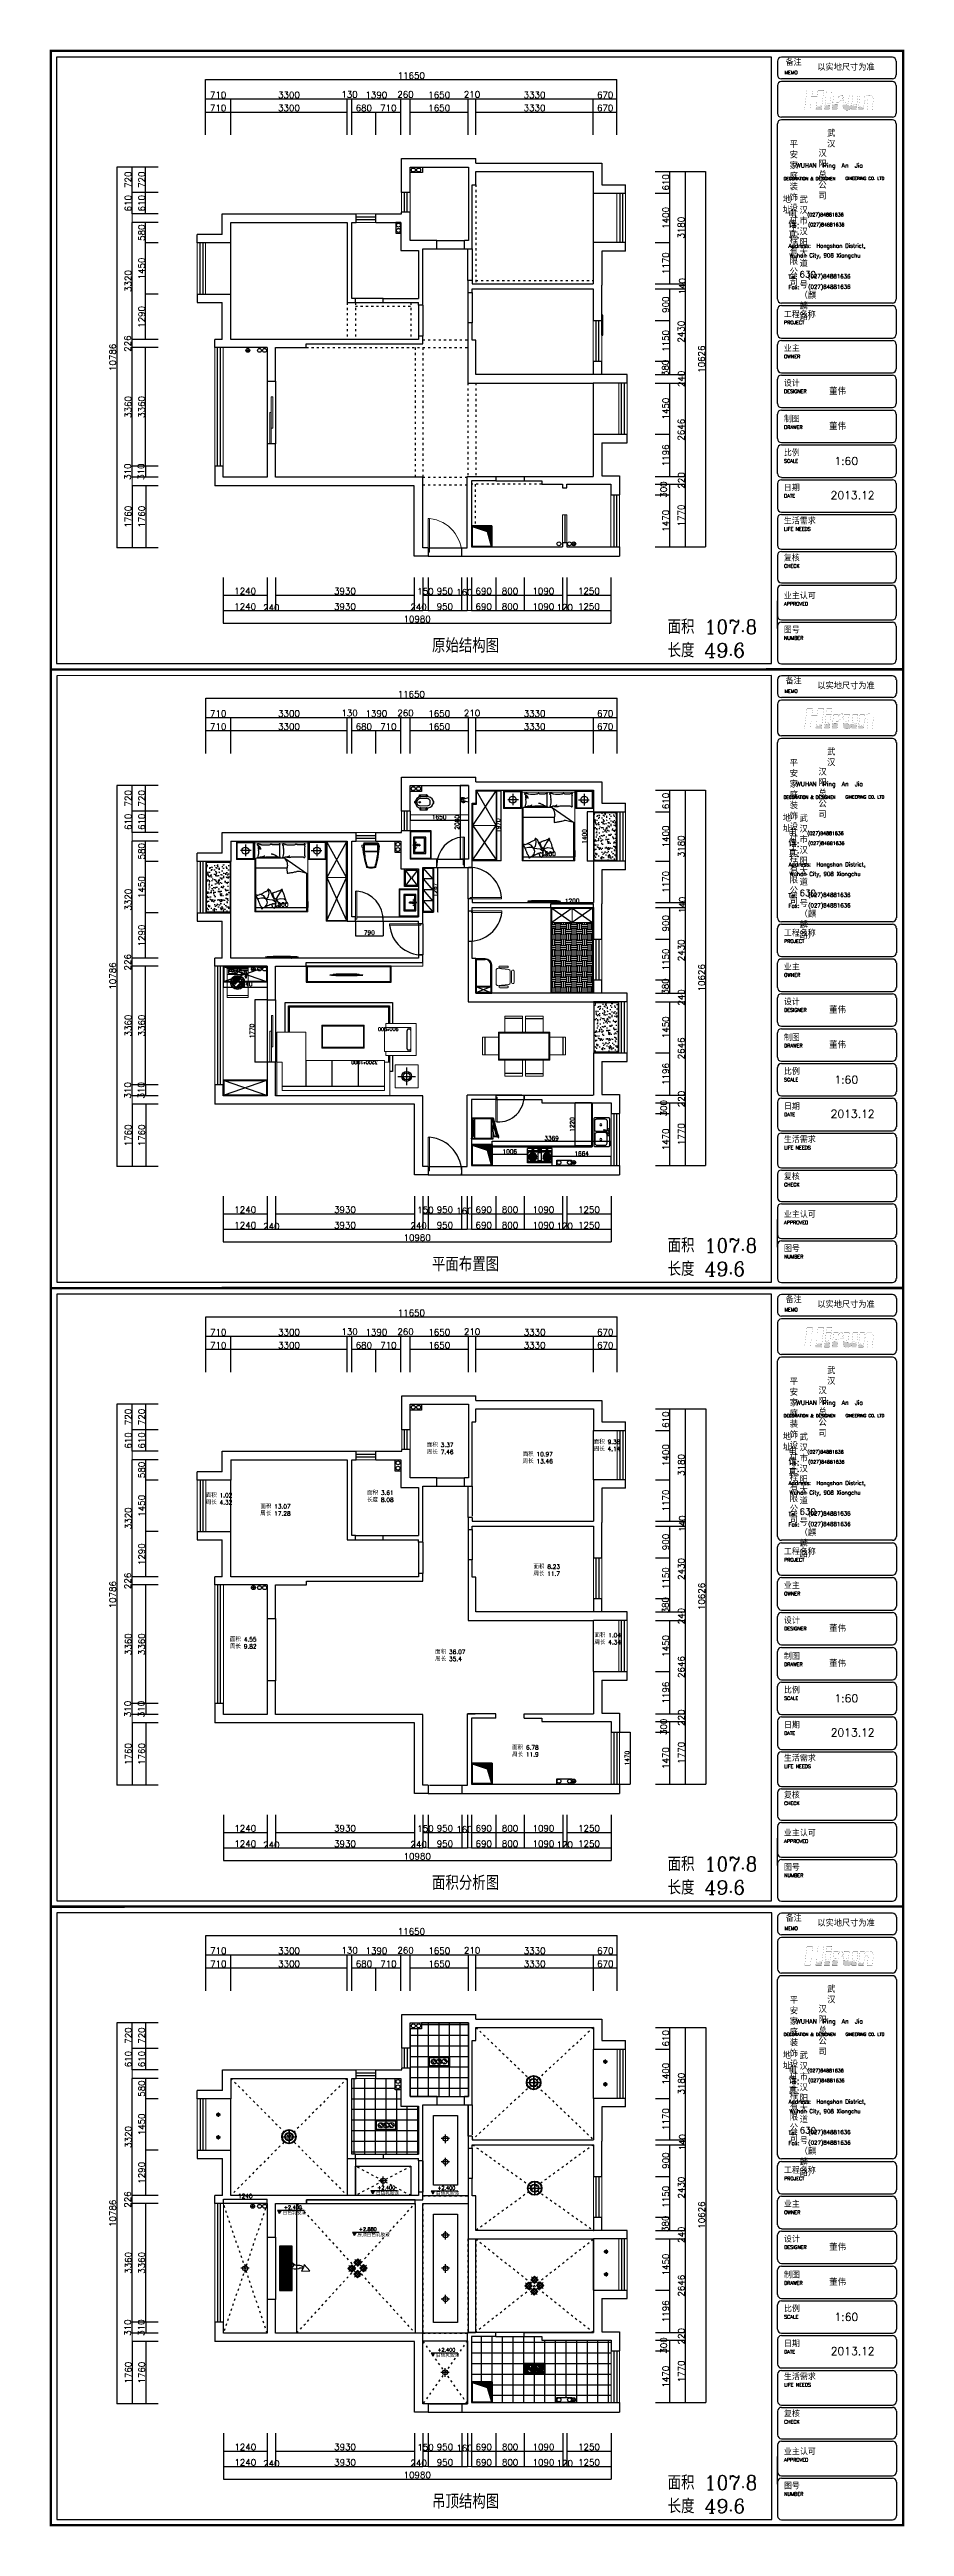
# Model space of a CAD drawing. Header units: millimetres. Extents: x 450898 to 739469, y -912654 to -458543.
# Drawn here: x 450898 to 475111, y -912654 to -842497 of the extents above; entities that cross this region are included whole.
import ezdxf

# ---------------------------------------------------------------- set-up
doc = ezdxf.new("R2010")
doc.units = ezdxf.units.MM
doc.header["$MEASUREMENT"] = 0
doc.header["$PDMODE"] = 3
doc.linetypes.add('ACAD_ISO03W100', pattern=[30, 12, -18])
doc.linetypes.add('DASHDOT2', pattern=[0.5, 0.25, -0.125, 0, -0.125])
doc.layers.get('0').update_dxf_attribs({"linetype": 'CONTINUOUS'})
doc.layers.get('DEFPOINTS').update_dxf_attribs({"linetype": 'CONTINUOUS'})
for name, color, linetype in [('0-ELV-01-细实线', 1, 'CONTINUOUS'), ('4', 4, 'CONTINUOUS'), ('8', 8, 'CONTINUOUS'), ('FIXTURE', 2, 'CONTINUOUS'), ('LAYER3', 4, 'CONTINUOUS'), ('PM', 4, 'CONTINUOUS'), ('TOP', 7, 'CONTINUOUS'), ('txt', 7, 'CONTINUOUS'), ('内轮廓', 7, 'CONTINUOUS'), ('图例-电', 7, 'CONTINUOUS'), ('墙线', 5, 'CONTINUOUS'), ('家俱外轮廓', 4, 'CONTINUOUS'), ('家具', 7, 'CONTINUOUS'), ('家具内线', 8, 'CONTINUOUS'), ('家具外线', 4, 'CONTINUOUS'), ('辅助线', 8, 'CONTINUOUS'), ('配景', 3, 'CONTINUOUS'), ('门窗及家具', 4, 'CONTINUOUS'), ('门窗及灯', 4, 'CONTINUOUS')]:
    doc.layers.add(name, color=color, linetype=linetype)
for name, color, linetype, lineweight in [('填充', 250, 'CONTINUOUS', 25), ('门窗', 4, 'CONTINUOUS', 13), ('（2）0.25线', 7, 'CONTINUOUS', 25)]:
    doc.layers.add(name, color=color, linetype=linetype, lineweight=lineweight)
doc.styles.add('HZXY', font='complex.shx', dxfattribs={"bigfont": 'HZXY.shx'})
doc.styles.add('ROMAND', font='romand')
doc.styles.get("Standard").update_dxf_attribs({"font": 'complex.shx', "bigfont": 'hzxy.shx'})
doc.styles.add('STYLE2', font='SIMHEI.TTF')
doc.dimstyles.new('LMDIM40', dxfattribs={"dimtxt": 80, "dimasz": 20, "dimexe": 0, "dimexo": 0, "dimgap": 25, "dimtad": 1, "dimdec": 0, "dimzin": 0, "dimdsep": 46, "dimtxsty": 'Standard', "dimblk1": 'DOT', "dimblk2": 'DOT', "dimsah": 1, "dimcen": 0, "dimclrd": 2, "dimclre": 2, "dimclrt": 2, "dimadec": 0, "dimazin": 0, "dimtfac": 1, "dimtdec": 0, "dimtmove": 2, "dimatfit": 3, "dimldrblk": 'DOT', "dimfxl": 0, "dimtolj": 1, "dimtzin": 0, "dimarcsym": 0})
pattern_1 = [(0, (307130.2, -376138.1), (0, 300), []), (90, (307130.2, -376138.1), (-300, 2e-14), [])]
pattern_2 = [(315, (-500891.59, -464112.78), (84.852814, -226.27417), [1500, -200, 500, -100]), (315, (-500832.9, -464242.18), (-164.75588, -23.334524), [300, -33, 600, -75]), (315, (-500916.34, -464208.236), (320.319372, -415.0716806), [800, -140, 400, -100])]

msp = doc.modelspace()

# ---------------------------------------------------------------- texts
at = {"style": 'HZXY'}
for s, p in [(' +2.400', (457468.3, -903665.9)), ('白色乳胶漆', (460145.4, -903261.4)), (' +2.400', (460113.7, -903106.1)), ('白色乳胶漆', (461848, -903270.9)), (' +2.400', (461816.3, -903115.6)), ('白色乳胶漆', (457500, -903821.3)), (' +2.880', (459591.6, -904284.6)), ('原顶白色乳胶漆', (459616.4, -904444.8)), ('白色乳胶漆', (461848, -907857.4)), (' +2.400', (461816.3, -907702.1))]:
    msp.add_text(s, height=101.25, dxfattribs=at).set_placement(p)
at = {"layer": 'TOP', "attachment_point": 1}
for s, insert, char_height, width in [('面积 107.8\\P长度 49.6', (468402.7, -858647.1), 399.98, 5038.146), ('{\\H1.683x;原始结构图}', (461729.7, -859180.6), 237.658, 11102.991), ('面积 107.8\\P长度 49.6', (468403.6, -876169.2), 399.98, 5038.146), ('{\\H1.683x;平面布置图}', (461730.6, -876702.7), 237.658, 11102.991), ('面积 107.8\\P长度 49.6', (468404.6, -893691.3), 399.98, 5038.146), ('{\\H1.683x;面积分析图}', (461731.6, -894224.8), 237.658, 11102.991), ('面积 107.8\\P长度 49.6', (468405.5, -911213.4), 399.98, 5038.146), ('{\\H1.683x;吊顶结构图}', (461732.5, -911746.9), 237.658, 11102.991)]:
    msp.add_mtext(s, dxfattribs=dict(at, insert=insert, char_height=char_height, width=width))
at = {"layer": 'txt', "width": 6677.618, "attachment_point": 1}
for s, insert, char_height in [('{\\H0.6667x;面积 9.38\\P周长 4.14}', (466310.2, -881873.1), 180), ('面积 3.37\\P周长 7.46', (461583.7, -881958.1), 120), ('面积 10.97\\P周长 13.46', (464296.2, -882221.6), 120), ('面积 1.02\\P周长 4.32', (455321.2, -883385.1), 120), ('面积 13.07\\P周长 17.28', (456867.7, -883701.6), 120), ('面积 3.61\\P长度 8.08', (459889.2, -883314.1), 120), ('面积 8.23\\P周长 11.7', (464601.2, -885406.1), 120), ('面积 4.55\\P周长 9.82', (456006.2, -887467.6), 120), ('面积 1.04\\P周长 4.34', (466328.7, -887349.6), 120), ('面积 36.07\\P周长 35.4', (461818.7, -887821.1), 120), ('面积 6.78\\P周长 11.9', (463997.7, -890528.6), 120)]:
    msp.add_mtext(s, dxfattribs=dict(at, insert=insert, char_height=char_height))

# ---------------------------------------------------------------- blocks, each defined once
blk = doc.blocks.new('_ArchTick')
at = {"color": 0, "linetype": 'ByBlock', "const_width": 0.15}
blk.add_lwpolyline([(-0.5, -0.5), (0.5, 0.5)], dxfattribs=at)
blk = doc.blocks.new('*D357')
at = {"layer": 'DEFPOINTS', "color": 0}
for p in [(456029, -844267), (455319, -844917), (456029, -844917)]:
    blk.add_point(p, dxfattribs=at)
at = {"layer": '门窗', "color": 2, "lineweight": -2}
for p, q in [((455319, -844917), (455319, -844267)), ((455319, -844267), (456029, -844267)), ((456029, -844917), (456029, -844267))]:
    blk.add_line(p, q, dxfattribs=at)
at = {"layer": '门窗', "color": 2, "lineweight": -2, "xscale": 20, "yscale": 20, "zscale": 20, "rotation": 180}
blk.add_blockref('_ArchTick', (455319, -844267), dxfattribs=at)
at = {"layer": '门窗', "color": 2, "lineweight": -2, "xscale": 20, "yscale": 20, "zscale": 20}
blk.add_blockref('_ArchTick', (456029, -844267), dxfattribs=at)
at = {"layer": '门窗', "color": 2, "insert": (455674, -844152), "char_height": 180, "attachment_point": 5}
blk.add_mtext('\\A1;710', dxfattribs=at)
blk = doc.blocks.new('_DOT')
at = {"color": 0, "linetype": 'ByBlock'}
blk.add_line((-0.5, 0), (-1, 0), dxfattribs=at)
at = {"color": 0, "linetype": 'ByBlock', "const_width": 0.5}
blk.add_lwpolyline([(-0.25, 0, 1), (0.25, 0, 1)], format="xyb", close=True, dxfattribs=at)
blk = doc.blocks.new('DOT')
at = {"color": 0, "linetype": 'ByBlock'}
blk.add_line((-0.35, 0), (-1, 0), dxfattribs=at)
at = {"color": 0, "linetype": 'ByBlock', "const_width": 0.35}
blk.add_lwpolyline([(-0.175, 0, 1), (0.175, 0, 1)], format="xyb", close=True, dxfattribs=at)
blk = doc.blocks.new('*D358')
at = {"layer": 'DEFPOINTS', "color": 0}
for p in [(459329, -844267), (456029, -844917), (459329, -844917)]:
    blk.add_point(p, dxfattribs=at)
at = {"layer": '门窗', "color": 2, "lineweight": -2}
for p, q in [((456029, -844917), (456029, -844267)), ((456029, -844267), (459329, -844267)), ((459329, -844917), (459329, -844267))]:
    blk.add_line(p, q, dxfattribs=at)
at = {"layer": '门窗', "color": 2, "lineweight": -2, "xscale": 20, "yscale": 20, "zscale": 20, "rotation": 180}
blk.add_blockref('_ArchTick', (456029, -844267), dxfattribs=at)
at = {"layer": '门窗', "color": 2, "lineweight": -2, "xscale": 20, "yscale": 20, "zscale": 20}
blk.add_blockref('_ArchTick', (459329, -844267), dxfattribs=at)
at = {"layer": '门窗', "color": 2, "insert": (457679, -844152), "char_height": 180, "attachment_point": 5}
blk.add_mtext('\\A1;3300', dxfattribs=at)
blk = doc.blocks.new('*D359')
at = {"layer": 'DEFPOINTS', "color": 0}
for p in [(460139, -844267), (459459, -844917), (460139, -844917)]:
    blk.add_point(p, dxfattribs=at)
at = {"layer": '门窗', "color": 2, "lineweight": -2}
for p, q in [((459459, -844917), (459459, -844267)), ((459459, -844267), (460139, -844267)), ((460139, -844917), (460139, -844267))]:
    blk.add_line(p, q, dxfattribs=at)
at = {"layer": '门窗', "color": 2, "lineweight": -2, "xscale": 20, "yscale": 20, "zscale": 20, "rotation": 180}
blk.add_blockref('_ArchTick', (459459, -844267), dxfattribs=at)
at = {"layer": '门窗', "color": 2, "lineweight": -2, "xscale": 20, "yscale": 20, "zscale": 20}
blk.add_blockref('_ArchTick', (460139, -844267), dxfattribs=at)
at = {"layer": '门窗', "color": 2, "insert": (459799, -844152), "char_height": 180, "attachment_point": 5}
blk.add_mtext('\\A1;680', dxfattribs=at)
blk = doc.blocks.new('*D360')
at = {"layer": 'DEFPOINTS', "color": 0}
for p in [(460849, -844267), (460139, -844917), (460849, -844917)]:
    blk.add_point(p, dxfattribs=at)
at = {"layer": '门窗', "color": 2, "lineweight": -2}
for p, q in [((460139, -844917), (460139, -844267)), ((460139, -844267), (460849, -844267)), ((460849, -844917), (460849, -844267))]:
    blk.add_line(p, q, dxfattribs=at)
at = {"layer": '门窗', "color": 2, "lineweight": -2, "xscale": 20, "yscale": 20, "zscale": 20, "rotation": 180}
blk.add_blockref('_ArchTick', (460139, -844267), dxfattribs=at)
at = {"layer": '门窗', "color": 2, "lineweight": -2, "xscale": 20, "yscale": 20, "zscale": 20}
blk.add_blockref('_ArchTick', (460849, -844267), dxfattribs=at)
at = {"layer": '门窗', "color": 2, "insert": (460494, -844152), "char_height": 180, "attachment_point": 5}
blk.add_mtext('\\A1;710', dxfattribs=at)
blk = doc.blocks.new('*D361')
at = {"layer": 'DEFPOINTS', "color": 0}
for p in [(462759, -844267), (461109, -844917), (462759, -844917)]:
    blk.add_point(p, dxfattribs=at)
at = {"layer": '门窗', "color": 2, "lineweight": -2}
for p, q in [((461109, -844917), (461109, -844267)), ((461109, -844267), (462759, -844267)), ((462759, -844917), (462759, -844267))]:
    blk.add_line(p, q, dxfattribs=at)
at = {"layer": '门窗', "color": 2, "lineweight": -2, "xscale": 20, "yscale": 20, "zscale": 20, "rotation": 180}
blk.add_blockref('_ArchTick', (461109, -844267), dxfattribs=at)
at = {"layer": '门窗', "color": 2, "lineweight": -2, "xscale": 20, "yscale": 20, "zscale": 20}
blk.add_blockref('_ArchTick', (462759, -844267), dxfattribs=at)
at = {"layer": '门窗', "color": 2, "insert": (461934, -844152), "char_height": 180, "attachment_point": 5}
blk.add_mtext('\\A1;1650', dxfattribs=at)
blk = doc.blocks.new('*D362')
at = {"layer": 'DEFPOINTS', "color": 0}
for p in [(466299, -844267), (462969, -844917), (466299, -844917)]:
    blk.add_point(p, dxfattribs=at)
at = {"layer": '门窗', "color": 2, "lineweight": -2}
for p, q in [((462969, -844917), (462969, -844267)), ((462969, -844267), (466299, -844267)), ((466299, -844917), (466299, -844267))]:
    blk.add_line(p, q, dxfattribs=at)
at = {"layer": '门窗', "color": 2, "lineweight": -2, "xscale": 20, "yscale": 20, "zscale": 20, "rotation": 180}
blk.add_blockref('_ArchTick', (462969, -844267), dxfattribs=at)
at = {"layer": '门窗', "color": 2, "lineweight": -2, "xscale": 20, "yscale": 20, "zscale": 20}
blk.add_blockref('_ArchTick', (466299, -844267), dxfattribs=at)
at = {"layer": '门窗', "color": 2, "insert": (464634, -844152), "char_height": 180, "attachment_point": 5}
blk.add_mtext('\\A1;3330', dxfattribs=at)
blk = doc.blocks.new('*D363')
at = {"layer": 'DEFPOINTS', "color": 0}
for p in [(466969, -844267), (466299, -844917), (466969, -844917)]:
    blk.add_point(p, dxfattribs=at)
at = {"layer": '门窗', "color": 2, "lineweight": -2}
for p, q in [((466299, -844917), (466299, -844267)), ((466299, -844267), (466969, -844267)), ((466969, -844917), (466969, -844267))]:
    blk.add_line(p, q, dxfattribs=at)
at = {"layer": '门窗', "color": 2, "lineweight": -2, "xscale": 20, "yscale": 20, "zscale": 20, "rotation": 180}
blk.add_blockref('_ArchTick', (466299, -844267), dxfattribs=at)
at = {"layer": '门窗', "color": 2, "lineweight": -2, "xscale": 20, "yscale": 20, "zscale": 20}
blk.add_blockref('_ArchTick', (466969, -844267), dxfattribs=at)
at = {"layer": '门窗', "color": 2, "insert": (466634, -844152), "char_height": 180, "attachment_point": 5}
blk.add_mtext('\\A1;670', dxfattribs=at)
blk = doc.blocks.new('*D364')
at = {"layer": 'DEFPOINTS', "color": 0}
for p in [(456029, -843897), (455319, -844917), (456029, -844917)]:
    blk.add_point(p, dxfattribs=at)
at = {"layer": '门窗', "color": 2, "lineweight": -2}
for p, q in [((455319, -844917), (455319, -843897)), ((455319, -843897), (456029, -843897)), ((456029, -844917), (456029, -843897))]:
    blk.add_line(p, q, dxfattribs=at)
at = {"layer": '门窗', "color": 2, "lineweight": -2, "xscale": 20, "yscale": 20, "zscale": 20, "rotation": 180}
blk.add_blockref('_ArchTick', (455319, -843897), dxfattribs=at)
at = {"layer": '门窗', "color": 2, "lineweight": -2, "xscale": 20, "yscale": 20, "zscale": 20}
blk.add_blockref('_ArchTick', (456029, -843897), dxfattribs=at)
at = {"layer": '门窗', "color": 2, "insert": (455674, -843782), "char_height": 180, "attachment_point": 5}
blk.add_mtext('\\A1;710', dxfattribs=at)
blk = doc.blocks.new('*D365')
at = {"layer": 'DEFPOINTS', "color": 0}
for p in [(459329, -843897), (456029, -844917), (459329, -844917)]:
    blk.add_point(p, dxfattribs=at)
at = {"layer": '门窗', "color": 2, "lineweight": -2}
for p, q in [((456029, -844917), (456029, -843897)), ((456029, -843897), (459329, -843897)), ((459329, -844917), (459329, -843897))]:
    blk.add_line(p, q, dxfattribs=at)
at = {"layer": '门窗', "color": 2, "lineweight": -2, "xscale": 20, "yscale": 20, "zscale": 20, "rotation": 180}
blk.add_blockref('_ArchTick', (456029, -843897), dxfattribs=at)
at = {"layer": '门窗', "color": 2, "lineweight": -2, "xscale": 20, "yscale": 20, "zscale": 20}
blk.add_blockref('_ArchTick', (459329, -843897), dxfattribs=at)
at = {"layer": '门窗', "color": 2, "insert": (457679, -843782), "char_height": 180, "attachment_point": 5}
blk.add_mtext('\\A1;3300', dxfattribs=at)
blk = doc.blocks.new('*D366')
at = {"layer": 'DEFPOINTS', "color": 0}
for p in [(459459, -843897), (459329, -844917), (459459, -844917)]:
    blk.add_point(p, dxfattribs=at)
at = {"layer": '门窗', "color": 2, "lineweight": -2}
for p, q in [((459329, -844917), (459329, -843897)), ((459329, -843897), (459459, -843897)), ((459459, -844917), (459459, -843897))]:
    blk.add_line(p, q, dxfattribs=at)
at = {"layer": '门窗', "color": 2, "lineweight": -2, "xscale": 20, "yscale": 20, "zscale": 20, "rotation": 180}
blk.add_blockref('_ArchTick', (459329, -843897), dxfattribs=at)
at = {"layer": '门窗', "color": 2, "lineweight": -2, "xscale": 20, "yscale": 20, "zscale": 20}
blk.add_blockref('_ArchTick', (459459, -843897), dxfattribs=at)
at = {"layer": '门窗', "color": 2, "insert": (459394, -843770), "char_height": 180, "attachment_point": 5}
blk.add_mtext('\\A1;130', dxfattribs=at)
blk = doc.blocks.new('*D367')
at = {"layer": 'DEFPOINTS', "color": 0}
for p in [(460849, -843897), (459459, -844917), (460849, -844917)]:
    blk.add_point(p, dxfattribs=at)
at = {"layer": '门窗', "color": 2, "lineweight": -2}
for p, q in [((459459, -844917), (459459, -843897)), ((459459, -843897), (460849, -843897)), ((460849, -844917), (460849, -843897))]:
    blk.add_line(p, q, dxfattribs=at)
at = {"layer": '门窗', "color": 2, "lineweight": -2, "xscale": 20, "yscale": 20, "zscale": 20, "rotation": 180}
blk.add_blockref('_ArchTick', (459459, -843897), dxfattribs=at)
at = {"layer": '门窗', "color": 2, "lineweight": -2, "xscale": 20, "yscale": 20, "zscale": 20}
blk.add_blockref('_ArchTick', (460849, -843897), dxfattribs=at)
at = {"layer": '门窗', "color": 2, "insert": (460154, -843782), "char_height": 180, "attachment_point": 5}
blk.add_mtext('\\A1;1390', dxfattribs=at)
blk = doc.blocks.new('*D368')
at = {"layer": 'DEFPOINTS', "color": 0}
for p in [(461109, -843897), (460849, -844917), (461109, -844917)]:
    blk.add_point(p, dxfattribs=at)
at = {"layer": '门窗', "color": 2, "lineweight": -2}
for p, q in [((460849, -844917), (460849, -843897)), ((460849, -843897), (461109, -843897)), ((461109, -844917), (461109, -843897))]:
    blk.add_line(p, q, dxfattribs=at)
at = {"layer": '门窗', "color": 2, "lineweight": -2, "xscale": 20, "yscale": 20, "zscale": 20, "rotation": 180}
blk.add_blockref('_ArchTick', (460849, -843897), dxfattribs=at)
at = {"layer": '门窗', "color": 2, "lineweight": -2, "xscale": 20, "yscale": 20, "zscale": 20}
blk.add_blockref('_ArchTick', (461109, -843897), dxfattribs=at)
at = {"layer": '门窗', "color": 2, "insert": (460979, -843770), "char_height": 180, "attachment_point": 5}
blk.add_mtext('\\A1;260', dxfattribs=at)
blk = doc.blocks.new('*D369')
at = {"layer": 'DEFPOINTS', "color": 0}
for p in [(462759, -843897), (461109, -844917), (462759, -844917)]:
    blk.add_point(p, dxfattribs=at)
at = {"layer": '门窗', "color": 2, "lineweight": -2}
for p, q in [((461109, -844917), (461109, -843897)), ((461109, -843897), (462759, -843897)), ((462759, -844917), (462759, -843897))]:
    blk.add_line(p, q, dxfattribs=at)
at = {"layer": '门窗', "color": 2, "lineweight": -2, "xscale": 20, "yscale": 20, "zscale": 20, "rotation": 180}
blk.add_blockref('_ArchTick', (461109, -843897), dxfattribs=at)
at = {"layer": '门窗', "color": 2, "lineweight": -2, "xscale": 20, "yscale": 20, "zscale": 20}
blk.add_blockref('_ArchTick', (462759, -843897), dxfattribs=at)
at = {"layer": '门窗', "color": 2, "insert": (461934, -843782), "char_height": 180, "attachment_point": 5}
blk.add_mtext('\\A1;1650', dxfattribs=at)
blk = doc.blocks.new('*D370')
at = {"layer": 'DEFPOINTS', "color": 0}
for p in [(462969, -843897), (462759, -844917), (462969, -844917)]:
    blk.add_point(p, dxfattribs=at)
at = {"layer": '门窗', "color": 2, "lineweight": -2}
for p, q in [((462759, -844917), (462759, -843897)), ((462759, -843897), (462969, -843897)), ((462969, -844917), (462969, -843897))]:
    blk.add_line(p, q, dxfattribs=at)
at = {"layer": '门窗', "color": 2, "lineweight": -2, "xscale": 20, "yscale": 20, "zscale": 20, "rotation": 180}
blk.add_blockref('_ArchTick', (462759, -843897), dxfattribs=at)
at = {"layer": '门窗', "color": 2, "lineweight": -2, "xscale": 20, "yscale": 20, "zscale": 20}
blk.add_blockref('_ArchTick', (462969, -843897), dxfattribs=at)
at = {"layer": '门窗', "color": 2, "insert": (462864, -843770), "char_height": 180, "attachment_point": 5}
blk.add_mtext('\\A1;210', dxfattribs=at)
blk = doc.blocks.new('*D371')
at = {"layer": 'DEFPOINTS', "color": 0}
for p in [(466299, -843897), (462969, -844917), (466299, -844917)]:
    blk.add_point(p, dxfattribs=at)
at = {"layer": '门窗', "color": 2, "lineweight": -2}
for p, q in [((462969, -844917), (462969, -843897)), ((462969, -843897), (466299, -843897)), ((466299, -844917), (466299, -843897))]:
    blk.add_line(p, q, dxfattribs=at)
at = {"layer": '门窗', "color": 2, "lineweight": -2, "xscale": 20, "yscale": 20, "zscale": 20, "rotation": 180}
blk.add_blockref('_ArchTick', (462969, -843897), dxfattribs=at)
at = {"layer": '门窗', "color": 2, "lineweight": -2, "xscale": 20, "yscale": 20, "zscale": 20}
blk.add_blockref('_ArchTick', (466299, -843897), dxfattribs=at)
at = {"layer": '门窗', "color": 2, "insert": (464634, -843782), "char_height": 180, "attachment_point": 5}
blk.add_mtext('\\A1;3330', dxfattribs=at)
blk = doc.blocks.new('*D372')
at = {"layer": 'DEFPOINTS', "color": 0}
for p in [(466969, -843897), (466299, -844917), (466969, -844917)]:
    blk.add_point(p, dxfattribs=at)
at = {"layer": '门窗', "color": 2, "lineweight": -2}
for p, q in [((466299, -844917), (466299, -843897)), ((466299, -843897), (466969, -843897)), ((466969, -844917), (466969, -843897))]:
    blk.add_line(p, q, dxfattribs=at)
at = {"layer": '门窗', "color": 2, "lineweight": -2, "xscale": 20, "yscale": 20, "zscale": 20, "rotation": 180}
blk.add_blockref('_ArchTick', (466299, -843897), dxfattribs=at)
at = {"layer": '门窗', "color": 2, "lineweight": -2, "xscale": 20, "yscale": 20, "zscale": 20}
blk.add_blockref('_ArchTick', (466969, -843897), dxfattribs=at)
at = {"layer": '门窗', "color": 2, "insert": (466634, -843782), "char_height": 180, "attachment_point": 5}
blk.add_mtext('\\A1;670', dxfattribs=at)
blk = doc.blocks.new('*D373')
at = {"layer": 'DEFPOINTS', "color": 0}
for p in [(466969, -843350), (455319, -844917), (466969, -844917)]:
    blk.add_point(p, dxfattribs=at)
at = {"layer": '门窗', "color": 2, "lineweight": -2}
for p, q in [((455319, -844917), (455319, -843350)), ((455319, -843350), (466969, -843350)), ((466969, -844917), (466969, -843350))]:
    blk.add_line(p, q, dxfattribs=at)
at = {"layer": '门窗', "color": 2, "lineweight": -2, "xscale": 20, "yscale": 20, "zscale": 20, "rotation": 180}
blk.add_blockref('_ArchTick', (455319, -843350), dxfattribs=at)
at = {"layer": '门窗', "color": 2, "lineweight": -2, "xscale": 20, "yscale": 20, "zscale": 20}
blk.add_blockref('_ArchTick', (466969, -843350), dxfattribs=at)
at = {"layer": '门窗', "color": 2, "insert": (461144, -843235), "char_height": 180, "attachment_point": 5}
blk.add_mtext('\\A1;11650', dxfattribs=at)
blk = doc.blocks.new('*D374')
at = {"layer": 'DEFPOINTS', "color": 0}
for p in [(468055, -855110), (468464, -855110), (468055, -856580)]:
    blk.add_point(p, dxfattribs=at)
at = {"layer": '门窗', "color": 2, "lineweight": -2}
for p, q in [((468055, -855110), (468464, -855110)), ((468464, -856580), (468464, -855110)), ((468055, -856580), (468464, -856580))]:
    blk.add_line(p, q, dxfattribs=at)
at = {"layer": '门窗', "color": 2, "lineweight": -2, "xscale": 20, "yscale": 20, "zscale": 20}
for p, rotation in [((468464, -855110), 90), ((468464, -856580), 270)]:
    blk.add_blockref('_ArchTick', p, dxfattribs=dict(at, rotation=rotation))
at = {"layer": '门窗', "color": 2, "insert": (468349, -855845), "char_height": 180, "attachment_point": 5, "rotation": 90}
blk.add_mtext('\\A1;1470', dxfattribs=at)
blk = doc.blocks.new('*D375')
at = {"layer": 'DEFPOINTS', "color": 0}
for p in [(468055, -854810), (468055, -855110), (468464, -854810)]:
    blk.add_point(p, dxfattribs=at)
at = {"layer": '门窗', "color": 2, "lineweight": -2}
for p, q in [((468055, -854810), (468464, -854810)), ((468055, -855110), (468464, -855110)), ((468464, -855110), (468464, -854810))]:
    blk.add_line(p, q, dxfattribs=at)
at = {"layer": '门窗', "color": 2, "lineweight": -2, "xscale": 20, "yscale": 20, "zscale": 20}
for p, rotation in [((468464, -854810), 90), ((468464, -855110), 270)]:
    blk.add_blockref('_ArchTick', p, dxfattribs=dict(at, rotation=rotation))
at = {"layer": '门窗', "color": 2, "insert": (468290, -854960), "char_height": 180, "attachment_point": 5, "rotation": 90}
blk.add_mtext('\\A1;300', dxfattribs=at)
blk = doc.blocks.new('*D376')
at = {"layer": 'DEFPOINTS', "color": 0}
for p in [(468055, -853394), (468464, -853394), (468055, -854590)]:
    blk.add_point(p, dxfattribs=at)
at = {"layer": '门窗', "color": 2, "lineweight": -2}
for p, q in [((468055, -853394), (468464, -853394)), ((468464, -854590), (468464, -853394)), ((468055, -854590), (468464, -854590))]:
    blk.add_line(p, q, dxfattribs=at)
at = {"layer": '门窗', "color": 2, "lineweight": -2, "xscale": 20, "yscale": 20, "zscale": 20}
for p, rotation in [((468464, -853394), 90), ((468464, -854590), 270)]:
    blk.add_blockref('_ArchTick', p, dxfattribs=dict(at, rotation=rotation))
at = {"layer": '门窗', "color": 2, "insert": (468349, -853992), "char_height": 180, "attachment_point": 5, "rotation": 90}
blk.add_mtext('\\A1;1196', dxfattribs=at)
blk = doc.blocks.new('*D377')
at = {"layer": 'DEFPOINTS', "color": 0}
for p in [(468055, -851944), (468464, -851944), (468055, -853394)]:
    blk.add_point(p, dxfattribs=at)
at = {"layer": '门窗', "color": 2, "lineweight": -2}
for p, q in [((468055, -851944), (468464, -851944)), ((468464, -853394), (468464, -851944)), ((468055, -853394), (468464, -853394))]:
    blk.add_line(p, q, dxfattribs=at)
at = {"layer": '门窗', "color": 2, "lineweight": -2, "xscale": 20, "yscale": 20, "zscale": 20}
for p, rotation in [((468464, -851944), 90), ((468464, -853394), 270)]:
    blk.add_blockref('_ArchTick', p, dxfattribs=dict(at, rotation=rotation))
at = {"layer": '门窗', "color": 2, "insert": (468349, -852669), "char_height": 180, "attachment_point": 5, "rotation": 90}
blk.add_mtext('\\A1;1450', dxfattribs=at)
blk = doc.blocks.new('*D378')
at = {"layer": 'DEFPOINTS', "color": 0}
for p in [(468055, -851324), (468464, -851324), (468055, -851704)]:
    blk.add_point(p, dxfattribs=at)
at = {"layer": '门窗', "color": 2, "lineweight": -2}
for p, q in [((468055, -851324), (468464, -851324)), ((468464, -851704), (468464, -851324)), ((468055, -851704), (468464, -851704))]:
    blk.add_line(p, q, dxfattribs=at)
at = {"layer": '门窗', "color": 2, "lineweight": -2, "xscale": 20, "yscale": 20, "zscale": 20}
for p, rotation in [((468464, -851324), 90), ((468464, -851704), 270)]:
    blk.add_blockref('_ArchTick', p, dxfattribs=dict(at, rotation=rotation))
at = {"layer": '门窗', "color": 2, "insert": (468340, -851514), "char_height": 180, "attachment_point": 5, "rotation": 90}
blk.add_mtext('\\A1;380', dxfattribs=at)
blk = doc.blocks.new('*D379')
at = {"layer": 'DEFPOINTS', "color": 0}
for p in [(468055, -850174), (468464, -850174), (468055, -851324)]:
    blk.add_point(p, dxfattribs=at)
at = {"layer": '门窗', "color": 2, "lineweight": -2}
for p, q in [((468055, -850174), (468464, -850174)), ((468464, -851324), (468464, -850174)), ((468055, -851324), (468464, -851324))]:
    blk.add_line(p, q, dxfattribs=at)
at = {"layer": '门窗', "color": 2, "lineweight": -2, "xscale": 20, "yscale": 20, "zscale": 20}
for p, rotation in [((468464, -850174), 90), ((468464, -851324), 270)]:
    blk.add_blockref('_ArchTick', p, dxfattribs=dict(at, rotation=rotation))
at = {"layer": '门窗', "color": 2, "insert": (468349, -850749), "char_height": 180, "attachment_point": 5, "rotation": 90}
blk.add_mtext('\\A1;1150', dxfattribs=at)
blk = doc.blocks.new('*D380')
at = {"layer": 'DEFPOINTS', "color": 0}
for p in [(468055, -849274), (468464, -849274), (468055, -850174)]:
    blk.add_point(p, dxfattribs=at)
at = {"layer": '门窗', "color": 2, "lineweight": -2}
for p, q in [((468055, -849274), (468464, -849274)), ((468464, -850174), (468464, -849274)), ((468055, -850174), (468464, -850174))]:
    blk.add_line(p, q, dxfattribs=at)
at = {"layer": '门窗', "color": 2, "lineweight": -2, "xscale": 20, "yscale": 20, "zscale": 20}
for p, rotation in [((468464, -849274), 90), ((468464, -850174), 270)]:
    blk.add_blockref('_ArchTick', p, dxfattribs=dict(at, rotation=rotation))
at = {"layer": '门窗', "color": 2, "insert": (468349, -849724), "char_height": 180, "attachment_point": 5, "rotation": 90}
blk.add_mtext('\\A1;900', dxfattribs=at)
blk = doc.blocks.new('*D381')
at = {"layer": 'DEFPOINTS', "color": 0}
for p in [(468055, -847964), (468464, -847964), (468055, -849134)]:
    blk.add_point(p, dxfattribs=at)
at = {"layer": '门窗', "color": 2, "lineweight": -2}
for p, q in [((468055, -847964), (468464, -847964)), ((468464, -849134), (468464, -847964)), ((468055, -849134), (468464, -849134))]:
    blk.add_line(p, q, dxfattribs=at)
at = {"layer": '门窗', "color": 2, "lineweight": -2, "xscale": 20, "yscale": 20, "zscale": 20}
for p, rotation in [((468464, -847964), 90), ((468464, -849134), 270)]:
    blk.add_blockref('_ArchTick', p, dxfattribs=dict(at, rotation=rotation))
at = {"layer": '门窗', "color": 2, "insert": (468349, -848549), "char_height": 180, "attachment_point": 5, "rotation": 90}
blk.add_mtext('\\A1;1170', dxfattribs=at)
blk = doc.blocks.new('*D382')
at = {"layer": 'DEFPOINTS', "color": 0}
for p in [(468055, -846564), (468464, -846564), (468055, -847964)]:
    blk.add_point(p, dxfattribs=at)
at = {"layer": '门窗', "color": 2, "lineweight": -2}
for p, q in [((468055, -846564), (468464, -846564)), ((468464, -847964), (468464, -846564)), ((468055, -847964), (468464, -847964))]:
    blk.add_line(p, q, dxfattribs=at)
at = {"layer": '门窗', "color": 2, "lineweight": -2, "xscale": 20, "yscale": 20, "zscale": 20}
for p, rotation in [((468464, -846564), 90), ((468464, -847964), 270)]:
    blk.add_blockref('_ArchTick', p, dxfattribs=dict(at, rotation=rotation))
at = {"layer": '门窗', "color": 2, "insert": (468349, -847264), "char_height": 180, "attachment_point": 5, "rotation": 90}
blk.add_mtext('\\A1;1400', dxfattribs=at)
blk = doc.blocks.new('*D383')
at = {"layer": 'DEFPOINTS', "color": 0}
for p in [(468055, -845954), (468464, -845954), (468055, -846564)]:
    blk.add_point(p, dxfattribs=at)
at = {"layer": '门窗', "color": 2, "lineweight": -2}
for p, q in [((468055, -845954), (468464, -845954)), ((468464, -846564), (468464, -845954)), ((468055, -846564), (468464, -846564))]:
    blk.add_line(p, q, dxfattribs=at)
at = {"layer": '门窗', "color": 2, "lineweight": -2, "xscale": 20, "yscale": 20, "zscale": 20}
for p, rotation in [((468464, -845954), 90), ((468464, -846564), 270)]:
    blk.add_blockref('_ArchTick', p, dxfattribs=dict(at, rotation=rotation))
at = {"layer": '门窗', "color": 2, "insert": (468349, -846259), "char_height": 180, "attachment_point": 5, "rotation": 90}
blk.add_mtext('\\A1;610', dxfattribs=at)
blk = doc.blocks.new('*D384')
at = {"layer": 'DEFPOINTS', "color": 0}
for p in [(468055, -845954), (468055, -849134), (468902, -849134)]:
    blk.add_point(p, dxfattribs=at)
at = {"layer": '门窗', "color": 2, "lineweight": -2}
for p, q in [((468055, -845954), (468902, -845954)), ((468902, -845954), (468902, -849134)), ((468055, -849134), (468902, -849134))]:
    blk.add_line(p, q, dxfattribs=at)
at = {"layer": '门窗', "color": 2, "lineweight": -2, "xscale": 20, "yscale": 20, "zscale": 20}
for p, rotation in [((468902, -845954), 90), ((468902, -849134), 270)]:
    blk.add_blockref('_ArchTick', p, dxfattribs=dict(at, rotation=rotation))
at = {"layer": '门窗', "color": 2, "insert": (468787, -847544), "char_height": 180, "attachment_point": 5, "rotation": 90}
blk.add_mtext('\\A1;3180', dxfattribs=at)
blk = doc.blocks.new('*D385')
at = {"layer": 'DEFPOINTS', "color": 0}
for p in [(468055, -849134), (468055, -849274), (468902, -849274)]:
    blk.add_point(p, dxfattribs=at)
at = {"layer": '门窗', "color": 2, "lineweight": -2}
for p, q in [((468055, -849134), (468902, -849134)), ((468055, -849274), (468902, -849274)), ((468902, -849134), (468902, -849274))]:
    blk.add_line(p, q, dxfattribs=at)
at = {"layer": '门窗', "color": 2, "lineweight": -2, "xscale": 20, "yscale": 20, "zscale": 20}
for p, rotation in [((468902, -849134), 90), ((468902, -849274), 270)]:
    blk.add_blockref('_ArchTick', p, dxfattribs=dict(at, rotation=rotation))
at = {"layer": '门窗', "color": 2, "insert": (468817, -849204), "char_height": 180, "attachment_point": 5, "rotation": 90}
blk.add_mtext('\\A1;140', dxfattribs=at)
blk = doc.blocks.new('*D386')
at = {"layer": 'DEFPOINTS', "color": 0}
for p in [(468055, -849274), (468055, -851704), (468902, -851704)]:
    blk.add_point(p, dxfattribs=at)
at = {"layer": '门窗', "color": 2, "lineweight": -2}
for p, q in [((468055, -849274), (468902, -849274)), ((468902, -849274), (468902, -851704)), ((468055, -851704), (468902, -851704))]:
    blk.add_line(p, q, dxfattribs=at)
at = {"layer": '门窗', "color": 2, "lineweight": -2, "xscale": 20, "yscale": 20, "zscale": 20}
for p, rotation in [((468902, -849274), 90), ((468902, -851704), 270)]:
    blk.add_blockref('_ArchTick', p, dxfattribs=dict(at, rotation=rotation))
at = {"layer": '门窗', "color": 2, "insert": (468787, -850489), "char_height": 180, "attachment_point": 5, "rotation": 90}
blk.add_mtext('\\A1;2430', dxfattribs=at)
blk = doc.blocks.new('*D387')
at = {"layer": 'DEFPOINTS', "color": 0}
for p in [(468055, -851704), (468055, -851944), (468902, -851944)]:
    blk.add_point(p, dxfattribs=at)
at = {"layer": '门窗', "color": 2, "lineweight": -2}
for p, q in [((468055, -851704), (468902, -851704)), ((468055, -851944), (468902, -851944)), ((468902, -851704), (468902, -851944))]:
    blk.add_line(p, q, dxfattribs=at)
at = {"layer": '门窗', "color": 2, "lineweight": -2, "xscale": 20, "yscale": 20, "zscale": 20}
for p, rotation in [((468902, -851704), 90), ((468902, -851944), 270)]:
    blk.add_blockref('_ArchTick', p, dxfattribs=dict(at, rotation=rotation))
at = {"layer": '门窗', "color": 2, "insert": (468789, -851824), "char_height": 180, "attachment_point": 5, "rotation": 90}
blk.add_mtext('\\A1;240', dxfattribs=at)
blk = doc.blocks.new('*D388')
at = {"layer": 'DEFPOINTS', "color": 0}
for p in [(468055, -851944), (468055, -854590), (468902, -854590)]:
    blk.add_point(p, dxfattribs=at)
at = {"layer": '门窗', "color": 2, "lineweight": -2}
for p, q in [((468055, -851944), (468902, -851944)), ((468902, -851944), (468902, -854590)), ((468055, -854590), (468902, -854590))]:
    blk.add_line(p, q, dxfattribs=at)
at = {"layer": '门窗', "color": 2, "lineweight": -2, "xscale": 20, "yscale": 20, "zscale": 20}
for p, rotation in [((468902, -851944), 90), ((468902, -854590), 270)]:
    blk.add_blockref('_ArchTick', p, dxfattribs=dict(at, rotation=rotation))
at = {"layer": '门窗', "color": 2, "insert": (468787, -853267), "char_height": 180, "attachment_point": 5, "rotation": 90}
blk.add_mtext('\\A1;2646', dxfattribs=at)
blk = doc.blocks.new('*D389')
at = {"layer": 'DEFPOINTS', "color": 0}
for p in [(468055, -854590), (468055, -854810), (468902, -854810)]:
    blk.add_point(p, dxfattribs=at)
at = {"layer": '门窗', "color": 2, "lineweight": -2}
for p, q in [((468055, -854590), (468902, -854590)), ((468055, -854810), (468902, -854810)), ((468902, -854590), (468902, -854810))]:
    blk.add_line(p, q, dxfattribs=at)
at = {"layer": '门窗', "color": 2, "lineweight": -2, "xscale": 20, "yscale": 20, "zscale": 20}
for p, rotation in [((468902, -854590), 90), ((468902, -854810), 270)]:
    blk.add_blockref('_ArchTick', p, dxfattribs=dict(at, rotation=rotation))
at = {"layer": '门窗', "color": 2, "insert": (468792, -854700), "char_height": 180, "attachment_point": 5, "rotation": 90}
blk.add_mtext('\\A1;220', dxfattribs=at)
blk = doc.blocks.new('*D390')
at = {"layer": 'DEFPOINTS', "color": 0}
for p in [(468055, -854810), (468055, -856580), (468902, -856580)]:
    blk.add_point(p, dxfattribs=at)
at = {"layer": '门窗', "color": 2, "lineweight": -2}
for p, q in [((468055, -854810), (468902, -854810)), ((468902, -854810), (468902, -856580)), ((468055, -856580), (468902, -856580))]:
    blk.add_line(p, q, dxfattribs=at)
at = {"layer": '门窗', "color": 2, "lineweight": -2, "xscale": 20, "yscale": 20, "zscale": 20}
for p, rotation in [((468902, -854810), 90), ((468902, -856580), 270)]:
    blk.add_blockref('_ArchTick', p, dxfattribs=dict(at, rotation=rotation))
at = {"layer": '门窗', "color": 2, "insert": (468787, -855695), "char_height": 180, "attachment_point": 5, "rotation": 90}
blk.add_mtext('\\A1;1770', dxfattribs=at)
blk = doc.blocks.new('*D391')
at = {"layer": 'DEFPOINTS', "color": 0}
for p in [(468055, -845954), (468055, -856580), (469479, -856580)]:
    blk.add_point(p, dxfattribs=at)
at = {"layer": '门窗', "color": 2, "lineweight": -2}
for p, q in [((468055, -845954), (469479, -845954)), ((469479, -845954), (469479, -856580)), ((468055, -856580), (469479, -856580))]:
    blk.add_line(p, q, dxfattribs=at)
at = {"layer": '门窗', "color": 2, "lineweight": -2, "xscale": 20, "yscale": 20, "zscale": 20}
for p, rotation in [((469479, -845954), 90), ((469479, -856580), 270)]:
    blk.add_blockref('_ArchTick', p, dxfattribs=dict(at, rotation=rotation))
at = {"layer": '门窗', "color": 2, "insert": (469364, -851267), "char_height": 180, "attachment_point": 5, "rotation": 90}
blk.add_mtext('\\A1;10626', dxfattribs=at)
blk = doc.blocks.new('*D392')
at = {"layer": 'DEFPOINTS', "color": 0}
for p in [(453619, -850940), (453971, -850940), (453971, -854300)]:
    blk.add_point(p, dxfattribs=at)
at = {"layer": '门窗', "color": 2, "lineweight": -2}
for p, q in [((453971, -850940), (453619, -850940)), ((453619, -854300), (453619, -850940)), ((453971, -854300), (453619, -854300))]:
    blk.add_line(p, q, dxfattribs=at)
at = {"layer": '门窗', "color": 2, "lineweight": -2, "xscale": 20, "yscale": 20, "zscale": 20}
for p, rotation in [((453619, -850940), 90), ((453619, -854300), 270)]:
    blk.add_blockref('_ArchTick', p, dxfattribs=dict(at, rotation=rotation))
at = {"layer": '门窗', "color": 2, "insert": (453504, -852620), "char_height": 180, "attachment_point": 5, "rotation": 90}
blk.add_mtext('\\A1;3360', dxfattribs=at)
blk = doc.blocks.new('*D393')
at = {"layer": 'DEFPOINTS', "color": 0}
for p in [(453619, -849424), (453971, -849424), (453971, -850714)]:
    blk.add_point(p, dxfattribs=at)
at = {"layer": '门窗', "color": 2, "lineweight": -2}
for p, q in [((453971, -849424), (453619, -849424)), ((453619, -850714), (453619, -849424)), ((453971, -850714), (453619, -850714))]:
    blk.add_line(p, q, dxfattribs=at)
at = {"layer": '门窗', "color": 2, "lineweight": -2, "xscale": 20, "yscale": 20, "zscale": 20}
for p, rotation in [((453619, -849424), 90), ((453619, -850714), 270)]:
    blk.add_blockref('_ArchTick', p, dxfattribs=dict(at, rotation=rotation))
at = {"layer": '门窗', "color": 2, "insert": (453504, -850069), "char_height": 180, "attachment_point": 5, "rotation": 90}
blk.add_mtext('\\A1;1290', dxfattribs=at)
blk = doc.blocks.new('*D394')
at = {"layer": 'DEFPOINTS', "color": 0}
for p in [(453619, -847974), (453971, -847974), (453971, -849424)]:
    blk.add_point(p, dxfattribs=at)
at = {"layer": '门窗', "color": 2, "lineweight": -2}
for p, q in [((453971, -847974), (453619, -847974)), ((453619, -849424), (453619, -847974)), ((453971, -849424), (453619, -849424))]:
    blk.add_line(p, q, dxfattribs=at)
at = {"layer": '门窗', "color": 2, "lineweight": -2, "xscale": 20, "yscale": 20, "zscale": 20}
for p, rotation in [((453619, -847974), 90), ((453619, -849424), 270)]:
    blk.add_blockref('_ArchTick', p, dxfattribs=dict(at, rotation=rotation))
at = {"layer": '门窗', "color": 2, "insert": (453504, -848699), "char_height": 180, "attachment_point": 5, "rotation": 90}
blk.add_mtext('\\A1;1450', dxfattribs=at)
blk = doc.blocks.new('*D395')
at = {"layer": 'DEFPOINTS', "color": 0}
for p in [(453619, -847394), (453971, -847394), (453971, -847974)]:
    blk.add_point(p, dxfattribs=at)
at = {"layer": '门窗', "color": 2, "lineweight": -2}
for p, q in [((453971, -847394), (453619, -847394)), ((453619, -847974), (453619, -847394)), ((453971, -847974), (453619, -847974))]:
    blk.add_line(p, q, dxfattribs=at)
at = {"layer": '门窗', "color": 2, "lineweight": -2, "xscale": 20, "yscale": 20, "zscale": 20}
for p, rotation in [((453619, -847394), 90), ((453619, -847974), 270)]:
    blk.add_blockref('_ArchTick', p, dxfattribs=dict(at, rotation=rotation))
at = {"layer": '门窗', "color": 2, "insert": (453504, -847684), "char_height": 180, "attachment_point": 5, "rotation": 90}
blk.add_mtext('\\A1;580', dxfattribs=at)
blk = doc.blocks.new('*D396')
at = {"layer": 'DEFPOINTS', "color": 0}
for p in [(453619, -846544), (453971, -846544), (453971, -847154)]:
    blk.add_point(p, dxfattribs=at)
at = {"layer": '门窗', "color": 2, "lineweight": -2}
for p, q in [((453971, -846544), (453619, -846544)), ((453619, -847154), (453619, -846544)), ((453971, -847154), (453619, -847154))]:
    blk.add_line(p, q, dxfattribs=at)
at = {"layer": '门窗', "color": 2, "lineweight": -2, "xscale": 20, "yscale": 20, "zscale": 20}
for p, rotation in [((453619, -846544), 90), ((453619, -847154), 270)]:
    blk.add_blockref('_ArchTick', p, dxfattribs=dict(at, rotation=rotation))
at = {"layer": '门窗', "color": 2, "insert": (453504, -846849), "char_height": 180, "attachment_point": 5, "rotation": 90}
blk.add_mtext('\\A1;610', dxfattribs=at)
blk = doc.blocks.new('*D397')
at = {"layer": 'DEFPOINTS', "color": 0}
for p in [(453619, -845824), (453971, -845824), (453971, -846544)]:
    blk.add_point(p, dxfattribs=at)
at = {"layer": '门窗', "color": 2, "lineweight": -2}
for p, q in [((453971, -845824), (453619, -845824)), ((453619, -846544), (453619, -845824)), ((453971, -846544), (453619, -846544))]:
    blk.add_line(p, q, dxfattribs=at)
at = {"layer": '门窗', "color": 2, "lineweight": -2, "xscale": 20, "yscale": 20, "zscale": 20}
for p, rotation in [((453619, -845824), 90), ((453619, -846544), 270)]:
    blk.add_blockref('_ArchTick', p, dxfattribs=dict(at, rotation=rotation))
at = {"layer": '门窗', "color": 2, "insert": (453504, -846184), "char_height": 180, "attachment_point": 5, "rotation": 90}
blk.add_mtext('\\A1;720', dxfattribs=at)
blk = doc.blocks.new('*D398')
at = {"layer": 'DEFPOINTS', "color": 0}
for p in [(453239, -854300), (453971, -854300), (453971, -854610)]:
    blk.add_point(p, dxfattribs=at)
at = {"layer": '门窗', "color": 2, "lineweight": -2}
for p, q in [((453971, -854300), (453239, -854300)), ((453239, -854610), (453239, -854300)), ((453971, -854610), (453239, -854610))]:
    blk.add_line(p, q, dxfattribs=at)
at = {"layer": '门窗', "color": 2, "lineweight": -2, "xscale": 20, "yscale": 20, "zscale": 20}
for p, rotation in [((453239, -854300), 90), ((453239, -854610), 270)]:
    blk.add_blockref('_ArchTick', p, dxfattribs=dict(at, rotation=rotation))
at = {"layer": '门窗', "color": 2, "insert": (453111, -854455), "char_height": 180, "attachment_point": 5, "rotation": 90}
blk.add_mtext('\\A1;310', dxfattribs=at)
blk = doc.blocks.new('*D399')
at = {"layer": 'DEFPOINTS', "color": 0}
for p in [(453239, -850940), (453971, -850940), (453971, -854300)]:
    blk.add_point(p, dxfattribs=at)
at = {"layer": '门窗', "color": 2, "lineweight": -2}
for p, q in [((453971, -850940), (453239, -850940)), ((453239, -854300), (453239, -850940)), ((453971, -854300), (453239, -854300))]:
    blk.add_line(p, q, dxfattribs=at)
at = {"layer": '门窗', "color": 2, "lineweight": -2, "xscale": 20, "yscale": 20, "zscale": 20}
for p, rotation in [((453239, -850940), 90), ((453239, -854300), 270)]:
    blk.add_blockref('_ArchTick', p, dxfattribs=dict(at, rotation=rotation))
at = {"layer": '门窗', "color": 2, "insert": (453124, -852620), "char_height": 180, "attachment_point": 5, "rotation": 90}
blk.add_mtext('\\A1;3360', dxfattribs=at)
blk = doc.blocks.new('*D400')
at = {"layer": 'DEFPOINTS', "color": 0}
for p in [(453239, -850714), (453971, -850714), (453971, -850940)]:
    blk.add_point(p, dxfattribs=at)
at = {"layer": '门窗', "color": 2, "lineweight": -2}
for p, q in [((453971, -850714), (453239, -850714)), ((453239, -850940), (453239, -850714)), ((453971, -850940), (453239, -850940))]:
    blk.add_line(p, q, dxfattribs=at)
at = {"layer": '门窗', "color": 2, "lineweight": -2, "xscale": 20, "yscale": 20, "zscale": 20}
for p, rotation in [((453239, -850714), 90), ((453239, -850940), 270)]:
    blk.add_blockref('_ArchTick', p, dxfattribs=dict(at, rotation=rotation))
at = {"layer": '门窗', "color": 2, "insert": (453111, -850827), "char_height": 180, "attachment_point": 5, "rotation": 90}
blk.add_mtext('\\A1;226', dxfattribs=at)
blk = doc.blocks.new('*D401')
at = {"layer": 'DEFPOINTS', "color": 0}
for p in [(453239, -847394), (453971, -847394), (453971, -850714)]:
    blk.add_point(p, dxfattribs=at)
at = {"layer": '门窗', "color": 2, "lineweight": -2}
for p, q in [((453971, -847394), (453239, -847394)), ((453239, -850714), (453239, -847394)), ((453971, -850714), (453239, -850714))]:
    blk.add_line(p, q, dxfattribs=at)
at = {"layer": '门窗', "color": 2, "lineweight": -2, "xscale": 20, "yscale": 20, "zscale": 20}
for p, rotation in [((453239, -847394), 90), ((453239, -850714), 270)]:
    blk.add_blockref('_ArchTick', p, dxfattribs=dict(at, rotation=rotation))
at = {"layer": '门窗', "color": 2, "insert": (453124, -849054), "char_height": 180, "attachment_point": 5, "rotation": 90}
blk.add_mtext('\\A1;3320', dxfattribs=at)
blk = doc.blocks.new('*D402')
at = {"layer": 'DEFPOINTS', "color": 0}
for p in [(453239, -846544), (453971, -846544), (453971, -847154)]:
    blk.add_point(p, dxfattribs=at)
at = {"layer": '门窗', "color": 2, "lineweight": -2}
for p, q in [((453971, -846544), (453239, -846544)), ((453239, -847154), (453239, -846544)), ((453971, -847154), (453239, -847154))]:
    blk.add_line(p, q, dxfattribs=at)
at = {"layer": '门窗', "color": 2, "lineweight": -2, "xscale": 20, "yscale": 20, "zscale": 20}
for p, rotation in [((453239, -846544), 90), ((453239, -847154), 270)]:
    blk.add_blockref('_ArchTick', p, dxfattribs=dict(at, rotation=rotation))
at = {"layer": '门窗', "color": 2, "insert": (453124, -846849), "char_height": 180, "attachment_point": 5, "rotation": 90}
blk.add_mtext('\\A1;610', dxfattribs=at)
blk = doc.blocks.new('*D403')
at = {"layer": 'DEFPOINTS', "color": 0}
for p in [(453239, -845824), (453971, -845824), (453971, -846544)]:
    blk.add_point(p, dxfattribs=at)
at = {"layer": '门窗', "color": 2, "lineweight": -2}
for p, q in [((453971, -845824), (453239, -845824)), ((453239, -846544), (453239, -845824)), ((453971, -846544), (453239, -846544))]:
    blk.add_line(p, q, dxfattribs=at)
at = {"layer": '门窗', "color": 2, "lineweight": -2, "xscale": 20, "yscale": 20, "zscale": 20}
for p, rotation in [((453239, -845824), 90), ((453239, -846544), 270)]:
    blk.add_blockref('_ArchTick', p, dxfattribs=dict(at, rotation=rotation))
at = {"layer": '门窗', "color": 2, "insert": (453124, -846184), "char_height": 180, "attachment_point": 5, "rotation": 90}
blk.add_mtext('\\A1;720', dxfattribs=at)
blk = doc.blocks.new('*D404')
at = {"layer": 'DEFPOINTS', "color": 0}
for p in [(453971, -854850), (453622, -856610), (453971, -856610)]:
    blk.add_point(p, dxfattribs=at)
at = {"layer": '门窗', "color": 2, "lineweight": -2}
for p, q in [((453971, -854850), (453622, -854850)), ((453622, -854850), (453622, -856610)), ((453971, -856610), (453622, -856610))]:
    blk.add_line(p, q, dxfattribs=at)
at = {"layer": '门窗', "color": 2, "lineweight": -2, "xscale": 20, "yscale": 20, "zscale": 20}
for p, rotation in [((453622, -854850), 90), ((453622, -856610), 270)]:
    blk.add_blockref('_ArchTick', p, dxfattribs=dict(at, rotation=rotation))
at = {"layer": '门窗', "color": 2, "insert": (453507, -855730), "char_height": 180, "attachment_point": 5, "rotation": 90}
blk.add_mtext('\\A1;1760', dxfattribs=at)
blk = doc.blocks.new('*D405')
at = {"layer": 'DEFPOINTS', "color": 0}
for p in [(453971, -854850), (453239, -856610), (453971, -856610)]:
    blk.add_point(p, dxfattribs=at)
at = {"layer": '门窗', "color": 2, "lineweight": -2}
for p, q in [((453971, -854850), (453239, -854850)), ((453239, -854850), (453239, -856610)), ((453971, -856610), (453239, -856610))]:
    blk.add_line(p, q, dxfattribs=at)
at = {"layer": '门窗', "color": 2, "lineweight": -2, "xscale": 20, "yscale": 20, "zscale": 20}
for p, rotation in [((453239, -854850), 90), ((453239, -856610), 270)]:
    blk.add_blockref('_ArchTick', p, dxfattribs=dict(at, rotation=rotation))
at = {"layer": '门窗', "color": 2, "insert": (453124, -855730), "char_height": 180, "attachment_point": 5, "rotation": 90}
blk.add_mtext('\\A1;1760', dxfattribs=at)
blk = doc.blocks.new('*D406')
at = {"layer": 'DEFPOINTS', "color": 0}
for p in [(453971, -854300), (453619, -854610), (453971, -854610)]:
    blk.add_point(p, dxfattribs=at)
at = {"layer": '门窗', "color": 2, "lineweight": -2}
for p, q in [((453971, -854300), (453619, -854300)), ((453619, -854300), (453619, -854610)), ((453971, -854610), (453619, -854610))]:
    blk.add_line(p, q, dxfattribs=at)
at = {"layer": '门窗', "color": 2, "lineweight": -2, "xscale": 20, "yscale": 20, "zscale": 20}
for p, rotation in [((453619, -854300), 90), ((453619, -854610), 270)]:
    blk.add_blockref('_ArchTick', p, dxfattribs=dict(at, rotation=rotation))
at = {"layer": '门窗', "color": 2, "insert": (453492, -854455), "char_height": 180, "attachment_point": 5, "rotation": 90}
blk.add_mtext('\\A1;310', dxfattribs=at)
blk = doc.blocks.new('*D407')
at = {"layer": 'DEFPOINTS', "color": 0}
for p in [(453971, -845824), (452802, -856610), (453971, -856610)]:
    blk.add_point(p, dxfattribs=at)
at = {"layer": '门窗', "color": 2, "lineweight": -2}
for p, q in [((453971, -845824), (452802, -845824)), ((452802, -845824), (452802, -856610)), ((453971, -856610), (452802, -856610))]:
    blk.add_line(p, q, dxfattribs=at)
at = {"layer": '门窗', "color": 2, "lineweight": -2, "xscale": 20, "yscale": 20, "zscale": 20}
for p, rotation in [((452802, -845824), 90), ((452802, -856610), 270)]:
    blk.add_blockref('_ArchTick', p, dxfattribs=dict(at, rotation=rotation))
at = {"layer": '门窗', "color": 2, "insert": (452687, -851217), "char_height": 180, "attachment_point": 5, "rotation": 90}
blk.add_mtext('\\A1;10786', dxfattribs=at)
blk = doc.blocks.new('*D408')
at = {"layer": 'DEFPOINTS', "color": 0}
for p in [(455819, -857449), (457059, -857449), (457059, -857952)]:
    blk.add_point(p, dxfattribs=at)
at = {"layer": '门窗', "color": 2, "lineweight": -2}
for p, q in [((455819, -857449), (455819, -857952)), ((455819, -857952), (457059, -857952)), ((457059, -857449), (457059, -857952))]:
    blk.add_line(p, q, dxfattribs=at)
at = {"layer": '门窗', "color": 2, "lineweight": -2, "xscale": 20, "yscale": 20, "zscale": 20, "rotation": 180}
blk.add_blockref('_ArchTick', (455819, -857952), dxfattribs=at)
at = {"layer": '门窗', "color": 2, "lineweight": -2, "xscale": 20, "yscale": 20, "zscale": 20}
blk.add_blockref('_ArchTick', (457059, -857952), dxfattribs=at)
at = {"layer": '门窗', "color": 2, "insert": (456439, -857837), "char_height": 180, "attachment_point": 5}
blk.add_mtext('\\A1;1240', dxfattribs=at)
blk = doc.blocks.new('*D409')
at = {"layer": 'DEFPOINTS', "color": 0}
for p in [(457299, -857449), (461229, -857449), (461229, -857952)]:
    blk.add_point(p, dxfattribs=at)
at = {"layer": '门窗', "color": 2, "lineweight": -2}
for p, q in [((457299, -857449), (457299, -857952)), ((457299, -857952), (461229, -857952)), ((461229, -857449), (461229, -857952))]:
    blk.add_line(p, q, dxfattribs=at)
at = {"layer": '门窗', "color": 2, "lineweight": -2, "xscale": 20, "yscale": 20, "zscale": 20, "rotation": 180}
blk.add_blockref('_ArchTick', (457299, -857952), dxfattribs=at)
at = {"layer": '门窗', "color": 2, "lineweight": -2, "xscale": 20, "yscale": 20, "zscale": 20}
blk.add_blockref('_ArchTick', (461229, -857952), dxfattribs=at)
at = {"layer": '门窗', "color": 2, "insert": (459264, -857837), "char_height": 180, "attachment_point": 5}
blk.add_mtext('\\A1;3930', dxfattribs=at)
blk = doc.blocks.new('*D410')
at = {"layer": 'DEFPOINTS', "color": 0}
for p in [(461469, -857449), (461619, -857449), (461619, -857952)]:
    blk.add_point(p, dxfattribs=at)
at = {"layer": '门窗', "color": 2, "lineweight": -2}
for p, q in [((461469, -857449), (461469, -857952)), ((461469, -857952), (461619, -857952)), ((461619, -857449), (461619, -857952))]:
    blk.add_line(p, q, dxfattribs=at)
at = {"layer": '门窗', "color": 2, "lineweight": -2, "xscale": 20, "yscale": 20, "zscale": 20, "rotation": 180}
blk.add_blockref('_ArchTick', (461469, -857952), dxfattribs=at)
at = {"layer": '门窗', "color": 2, "lineweight": -2, "xscale": 20, "yscale": 20, "zscale": 20}
blk.add_blockref('_ArchTick', (461619, -857952), dxfattribs=at)
at = {"layer": '门窗', "color": 2, "insert": (461544, -857845), "char_height": 180, "attachment_point": 5}
blk.add_mtext('\\A1;150', dxfattribs=at)
blk = doc.blocks.new('*D411')
at = {"layer": 'DEFPOINTS', "color": 0}
for p in [(461619, -857449), (462569, -857449), (462569, -857952)]:
    blk.add_point(p, dxfattribs=at)
at = {"layer": '门窗', "color": 2, "lineweight": -2}
for p, q in [((461619, -857449), (461619, -857952)), ((461619, -857952), (462569, -857952)), ((462569, -857449), (462569, -857952))]:
    blk.add_line(p, q, dxfattribs=at)
at = {"layer": '门窗', "color": 2, "lineweight": -2, "xscale": 20, "yscale": 20, "zscale": 20, "rotation": 180}
blk.add_blockref('_ArchTick', (461619, -857952), dxfattribs=at)
at = {"layer": '门窗', "color": 2, "lineweight": -2, "xscale": 20, "yscale": 20, "zscale": 20}
blk.add_blockref('_ArchTick', (462569, -857952), dxfattribs=at)
at = {"layer": '门窗', "color": 2, "insert": (462094, -857837), "char_height": 180, "attachment_point": 5}
blk.add_mtext('\\A1;950', dxfattribs=at)
blk = doc.blocks.new('*D412')
at = {"layer": 'DEFPOINTS', "color": 0}
for p in [(462849, -857449), (463539, -857449), (463539, -857952)]:
    blk.add_point(p, dxfattribs=at)
at = {"layer": '门窗', "color": 2, "lineweight": -2}
for p, q in [((462849, -857449), (462849, -857952)), ((462849, -857952), (463539, -857952)), ((463539, -857449), (463539, -857952))]:
    blk.add_line(p, q, dxfattribs=at)
at = {"layer": '门窗', "color": 2, "lineweight": -2, "xscale": 20, "yscale": 20, "zscale": 20, "rotation": 180}
blk.add_blockref('_ArchTick', (462849, -857952), dxfattribs=at)
at = {"layer": '门窗', "color": 2, "lineweight": -2, "xscale": 20, "yscale": 20, "zscale": 20}
blk.add_blockref('_ArchTick', (463539, -857952), dxfattribs=at)
at = {"layer": '门窗', "color": 2, "insert": (463194, -857837), "char_height": 180, "attachment_point": 5}
blk.add_mtext('\\A1;690', dxfattribs=at)
blk = doc.blocks.new('*D413')
at = {"layer": 'DEFPOINTS', "color": 0}
for p in [(463539, -857449), (464339, -857449), (464339, -857952)]:
    blk.add_point(p, dxfattribs=at)
at = {"layer": '门窗', "color": 2, "lineweight": -2}
for p, q in [((463539, -857449), (463539, -857952)), ((463539, -857952), (464339, -857952)), ((464339, -857449), (464339, -857952))]:
    blk.add_line(p, q, dxfattribs=at)
at = {"layer": '门窗', "color": 2, "lineweight": -2, "xscale": 20, "yscale": 20, "zscale": 20, "rotation": 180}
blk.add_blockref('_ArchTick', (463539, -857952), dxfattribs=at)
at = {"layer": '门窗', "color": 2, "lineweight": -2, "xscale": 20, "yscale": 20, "zscale": 20}
blk.add_blockref('_ArchTick', (464339, -857952), dxfattribs=at)
at = {"layer": '门窗', "color": 2, "insert": (463939, -857837), "char_height": 180, "attachment_point": 5}
blk.add_mtext('\\A1;800', dxfattribs=at)
blk = doc.blocks.new('*D414')
at = {"layer": 'DEFPOINTS', "color": 0}
for p in [(464339, -857449), (465429, -857449), (465429, -857952)]:
    blk.add_point(p, dxfattribs=at)
at = {"layer": '门窗', "color": 2, "lineweight": -2}
for p, q in [((464339, -857449), (464339, -857952)), ((464339, -857952), (465429, -857952)), ((465429, -857449), (465429, -857952))]:
    blk.add_line(p, q, dxfattribs=at)
at = {"layer": '门窗', "color": 2, "lineweight": -2, "xscale": 20, "yscale": 20, "zscale": 20, "rotation": 180}
blk.add_blockref('_ArchTick', (464339, -857952), dxfattribs=at)
at = {"layer": '门窗', "color": 2, "lineweight": -2, "xscale": 20, "yscale": 20, "zscale": 20}
blk.add_blockref('_ArchTick', (465429, -857952), dxfattribs=at)
at = {"layer": '门窗', "color": 2, "insert": (464884, -857837), "char_height": 180, "attachment_point": 5}
blk.add_mtext('\\A1;1090', dxfattribs=at)
blk = doc.blocks.new('*D415')
at = {"layer": 'DEFPOINTS', "color": 0}
for p in [(465549, -857449), (466799, -857449), (466799, -857952)]:
    blk.add_point(p, dxfattribs=at)
at = {"layer": '门窗', "color": 2, "lineweight": -2}
for p, q in [((465549, -857449), (465549, -857952)), ((465549, -857952), (466799, -857952)), ((466799, -857449), (466799, -857952))]:
    blk.add_line(p, q, dxfattribs=at)
at = {"layer": '门窗', "color": 2, "lineweight": -2, "xscale": 20, "yscale": 20, "zscale": 20, "rotation": 180}
blk.add_blockref('_ArchTick', (465549, -857952), dxfattribs=at)
at = {"layer": '门窗', "color": 2, "lineweight": -2, "xscale": 20, "yscale": 20, "zscale": 20}
blk.add_blockref('_ArchTick', (466799, -857952), dxfattribs=at)
at = {"layer": '门窗', "color": 2, "insert": (466174, -857837), "char_height": 180, "attachment_point": 5}
blk.add_mtext('\\A1;1250', dxfattribs=at)
blk = doc.blocks.new('*D416')
at = {"layer": 'DEFPOINTS', "color": 0}
for p in [(455819, -857449), (457059, -857449), (457059, -858389)]:
    blk.add_point(p, dxfattribs=at)
at = {"layer": '门窗', "color": 2, "lineweight": -2}
for p, q in [((455819, -857449), (455819, -858389)), ((457059, -857449), (457059, -858389)), ((455819, -858389), (457059, -858389))]:
    blk.add_line(p, q, dxfattribs=at)
at = {"layer": '门窗', "color": 2, "lineweight": -2, "xscale": 20, "yscale": 20, "zscale": 20, "rotation": 180}
blk.add_blockref('_ArchTick', (455819, -858389), dxfattribs=at)
at = {"layer": '门窗', "color": 2, "lineweight": -2, "xscale": 20, "yscale": 20, "zscale": 20}
blk.add_blockref('_ArchTick', (457059, -858389), dxfattribs=at)
at = {"layer": '门窗', "color": 2, "insert": (456439, -858274), "char_height": 180, "attachment_point": 5}
blk.add_mtext('\\A1;1240', dxfattribs=at)
blk = doc.blocks.new('*D417')
at = {"layer": 'DEFPOINTS', "color": 0}
for p in [(457059, -857449), (457299, -857449), (457299, -858389)]:
    blk.add_point(p, dxfattribs=at)
at = {"layer": '门窗', "color": 2, "lineweight": -2}
for p, q in [((457059, -857449), (457059, -858389)), ((457299, -857449), (457299, -858389)), ((457059, -858389), (457299, -858389))]:
    blk.add_line(p, q, dxfattribs=at)
at = {"layer": '门窗', "color": 2, "lineweight": -2, "xscale": 20, "yscale": 20, "zscale": 20, "rotation": 180}
blk.add_blockref('_ArchTick', (457059, -858389), dxfattribs=at)
at = {"layer": '门窗', "color": 2, "lineweight": -2, "xscale": 20, "yscale": 20, "zscale": 20}
blk.add_blockref('_ArchTick', (457299, -858389), dxfattribs=at)
at = {"layer": '门窗', "color": 2, "insert": (457179, -858306), "char_height": 180, "attachment_point": 5}
blk.add_mtext('\\A1;240', dxfattribs=at)
blk = doc.blocks.new('*D418')
at = {"layer": 'DEFPOINTS', "color": 0}
for p in [(457299, -857449), (461229, -857449), (461229, -858389)]:
    blk.add_point(p, dxfattribs=at)
at = {"layer": '门窗', "color": 2, "lineweight": -2}
for p, q in [((457299, -857449), (457299, -858389)), ((461229, -857449), (461229, -858389)), ((457299, -858389), (461229, -858389))]:
    blk.add_line(p, q, dxfattribs=at)
at = {"layer": '门窗', "color": 2, "lineweight": -2, "xscale": 20, "yscale": 20, "zscale": 20, "rotation": 180}
blk.add_blockref('_ArchTick', (457299, -858389), dxfattribs=at)
at = {"layer": '门窗', "color": 2, "lineweight": -2, "xscale": 20, "yscale": 20, "zscale": 20}
blk.add_blockref('_ArchTick', (461229, -858389), dxfattribs=at)
at = {"layer": '门窗', "color": 2, "insert": (459264, -858274), "char_height": 180, "attachment_point": 5}
blk.add_mtext('\\A1;3930', dxfattribs=at)
blk = doc.blocks.new('*D419')
at = {"layer": 'DEFPOINTS', "color": 0}
for p in [(461229, -857449), (461469, -857449), (461469, -858389)]:
    blk.add_point(p, dxfattribs=at)
at = {"layer": '门窗', "color": 2, "lineweight": -2}
for p, q in [((461229, -857449), (461229, -858389)), ((461469, -857449), (461469, -858389)), ((461229, -858389), (461469, -858389))]:
    blk.add_line(p, q, dxfattribs=at)
at = {"layer": '门窗', "color": 2, "lineweight": -2, "xscale": 20, "yscale": 20, "zscale": 20, "rotation": 180}
blk.add_blockref('_ArchTick', (461229, -858389), dxfattribs=at)
at = {"layer": '门窗', "color": 2, "lineweight": -2, "xscale": 20, "yscale": 20, "zscale": 20}
blk.add_blockref('_ArchTick', (461469, -858389), dxfattribs=at)
at = {"layer": '门窗', "color": 2, "insert": (461349, -858290), "char_height": 180, "attachment_point": 5}
blk.add_mtext('\\A1;240', dxfattribs=at)
blk = doc.blocks.new('*D420')
at = {"layer": 'DEFPOINTS', "color": 0}
for p in [(461619, -857449), (462569, -857449), (462569, -858389)]:
    blk.add_point(p, dxfattribs=at)
at = {"layer": '门窗', "color": 2, "lineweight": -2}
for p, q in [((461619, -857449), (461619, -858389)), ((462569, -857449), (462569, -858389)), ((461619, -858389), (462569, -858389))]:
    blk.add_line(p, q, dxfattribs=at)
at = {"layer": '门窗', "color": 2, "lineweight": -2, "xscale": 20, "yscale": 20, "zscale": 20, "rotation": 180}
blk.add_blockref('_ArchTick', (461619, -858389), dxfattribs=at)
at = {"layer": '门窗', "color": 2, "lineweight": -2, "xscale": 20, "yscale": 20, "zscale": 20}
blk.add_blockref('_ArchTick', (462569, -858389), dxfattribs=at)
at = {"layer": '门窗', "color": 2, "insert": (462094, -858274), "char_height": 180, "attachment_point": 5}
blk.add_mtext('\\A1;950', dxfattribs=at)
blk = doc.blocks.new('*D421')
at = {"layer": 'DEFPOINTS', "color": 0}
for p in [(462569, -857449), (462729, -857449), (462729, -858389)]:
    blk.add_point(p, dxfattribs=at)
at = {"layer": '门窗', "color": 2, "lineweight": -2}
for p, q in [((462569, -857449), (462569, -858389)), ((462729, -857449), (462729, -858389)), ((462569, -858389), (462729, -858389))]:
    blk.add_line(p, q, dxfattribs=at)
at = {"layer": '门窗', "color": 2, "lineweight": -2, "xscale": 20, "yscale": 20, "zscale": 20, "rotation": 180}
blk.add_blockref('_ArchTick', (462569, -858389), dxfattribs=at)
at = {"layer": '门窗', "color": 2, "lineweight": -2, "xscale": 20, "yscale": 20, "zscale": 20}
blk.add_blockref('_ArchTick', (462729, -858389), dxfattribs=at)
at = {"layer": '门窗', "color": 2, "insert": (462649, -857869), "char_height": 180, "attachment_point": 5}
blk.add_mtext('\\A1;160', dxfattribs=at)
blk = doc.blocks.new('*D422')
at = {"layer": 'DEFPOINTS', "color": 0}
for p in [(462849, -857449), (463539, -857449), (463539, -858389)]:
    blk.add_point(p, dxfattribs=at)
at = {"layer": '门窗', "color": 2, "lineweight": -2}
for p, q in [((462849, -857449), (462849, -858389)), ((463539, -857449), (463539, -858389)), ((462849, -858389), (463539, -858389))]:
    blk.add_line(p, q, dxfattribs=at)
at = {"layer": '门窗', "color": 2, "lineweight": -2, "xscale": 20, "yscale": 20, "zscale": 20, "rotation": 180}
blk.add_blockref('_ArchTick', (462849, -858389), dxfattribs=at)
at = {"layer": '门窗', "color": 2, "lineweight": -2, "xscale": 20, "yscale": 20, "zscale": 20}
blk.add_blockref('_ArchTick', (463539, -858389), dxfattribs=at)
at = {"layer": '门窗', "color": 2, "insert": (463194, -858274), "char_height": 180, "attachment_point": 5}
blk.add_mtext('\\A1;690', dxfattribs=at)
blk = doc.blocks.new('*D423')
at = {"layer": 'DEFPOINTS', "color": 0}
for p in [(463539, -857449), (464339, -857449), (464339, -858389)]:
    blk.add_point(p, dxfattribs=at)
at = {"layer": '门窗', "color": 2, "lineweight": -2}
for p, q in [((463539, -857449), (463539, -858389)), ((464339, -857449), (464339, -858389)), ((463539, -858389), (464339, -858389))]:
    blk.add_line(p, q, dxfattribs=at)
at = {"layer": '门窗', "color": 2, "lineweight": -2, "xscale": 20, "yscale": 20, "zscale": 20, "rotation": 180}
blk.add_blockref('_ArchTick', (463539, -858389), dxfattribs=at)
at = {"layer": '门窗', "color": 2, "lineweight": -2, "xscale": 20, "yscale": 20, "zscale": 20}
blk.add_blockref('_ArchTick', (464339, -858389), dxfattribs=at)
at = {"layer": '门窗', "color": 2, "insert": (463939, -858274), "char_height": 180, "attachment_point": 5}
blk.add_mtext('\\A1;800', dxfattribs=at)
blk = doc.blocks.new('*D424')
at = {"layer": 'DEFPOINTS', "color": 0}
for p in [(464339, -857449), (465429, -857449), (465429, -858389)]:
    blk.add_point(p, dxfattribs=at)
at = {"layer": '门窗', "color": 2, "lineweight": -2}
for p, q in [((464339, -857449), (464339, -858389)), ((465429, -857449), (465429, -858389)), ((464339, -858389), (465429, -858389))]:
    blk.add_line(p, q, dxfattribs=at)
at = {"layer": '门窗', "color": 2, "lineweight": -2, "xscale": 20, "yscale": 20, "zscale": 20, "rotation": 180}
blk.add_blockref('_ArchTick', (464339, -858389), dxfattribs=at)
at = {"layer": '门窗', "color": 2, "lineweight": -2, "xscale": 20, "yscale": 20, "zscale": 20}
blk.add_blockref('_ArchTick', (465429, -858389), dxfattribs=at)
at = {"layer": '门窗', "color": 2, "insert": (464884, -858274), "char_height": 180, "attachment_point": 5}
blk.add_mtext('\\A1;1090', dxfattribs=at)
blk = doc.blocks.new('*D425')
at = {"layer": 'DEFPOINTS', "color": 0}
for p in [(465429, -857449), (465549, -857449), (465549, -858389)]:
    blk.add_point(p, dxfattribs=at)
at = {"layer": '门窗', "color": 2, "lineweight": -2}
for p, q in [((465429, -857449), (465429, -858389)), ((465549, -857449), (465549, -858389)), ((465429, -858389), (465549, -858389))]:
    blk.add_line(p, q, dxfattribs=at)
at = {"layer": '门窗', "color": 2, "lineweight": -2, "xscale": 20, "yscale": 20, "zscale": 20, "rotation": 180}
blk.add_blockref('_ArchTick', (465429, -858389), dxfattribs=at)
at = {"layer": '门窗', "color": 2, "lineweight": -2, "xscale": 20, "yscale": 20, "zscale": 20}
blk.add_blockref('_ArchTick', (465549, -858389), dxfattribs=at)
at = {"layer": '门窗', "color": 2, "insert": (465489, -858297), "char_height": 180, "attachment_point": 5}
blk.add_mtext('\\A1;120', dxfattribs=at)
blk = doc.blocks.new('*D426')
at = {"layer": 'DEFPOINTS', "color": 0}
for p in [(465549, -857449), (466799, -857449), (466799, -858389)]:
    blk.add_point(p, dxfattribs=at)
at = {"layer": '门窗', "color": 2, "lineweight": -2}
for p, q in [((465549, -857449), (465549, -858389)), ((466799, -857449), (466799, -858389)), ((465549, -858389), (466799, -858389))]:
    blk.add_line(p, q, dxfattribs=at)
at = {"layer": '门窗', "color": 2, "lineweight": -2, "xscale": 20, "yscale": 20, "zscale": 20, "rotation": 180}
blk.add_blockref('_ArchTick', (465549, -858389), dxfattribs=at)
at = {"layer": '门窗', "color": 2, "lineweight": -2, "xscale": 20, "yscale": 20, "zscale": 20}
blk.add_blockref('_ArchTick', (466799, -858389), dxfattribs=at)
at = {"layer": '门窗', "color": 2, "insert": (466174, -858274), "char_height": 180, "attachment_point": 5}
blk.add_mtext('\\A1;1250', dxfattribs=at)
blk = doc.blocks.new('*D427')
at = {"layer": 'DEFPOINTS', "color": 0}
for p in [(455819, -857449), (466799, -857449), (466799, -858745)]:
    blk.add_point(p, dxfattribs=at)
at = {"layer": '门窗', "color": 2, "lineweight": -2}
for p, q in [((455819, -857449), (455819, -858745)), ((466799, -857449), (466799, -858745)), ((455819, -858745), (466799, -858745))]:
    blk.add_line(p, q, dxfattribs=at)
at = {"layer": '门窗', "color": 2, "lineweight": -2, "xscale": 20, "yscale": 20, "zscale": 20, "rotation": 180}
blk.add_blockref('_ArchTick', (455819, -858745), dxfattribs=at)
at = {"layer": '门窗', "color": 2, "lineweight": -2, "xscale": 20, "yscale": 20, "zscale": 20}
blk.add_blockref('_ArchTick', (466799, -858745), dxfattribs=at)
at = {"layer": '门窗', "color": 2, "insert": (461309, -858630), "char_height": 180, "attachment_point": 5}
blk.add_mtext('\\A1;10980', dxfattribs=at)
blk = doc.blocks.new('TRYR')
h = blk.add_hatch(color=8)
h.paths.add_polyline_path([(526379, -849484, 0.008373), (526306, -849460, 0.012524), (526225, -849437), (526214, -849528), (526373, -849528)])
h.paths.add_polyline_path([(526164, -849422, 0.000978), (526083, -849403, 0.008202), (525993, -849387, -0.08076), (525981, -849398, -0.07009), (525967, -849404, -0.065952), (525942, -849406, -0.171138), (525918, -849398, -0.17102), (525905, -849375, 0.00912), (525824, -849366, 0.006727), (525742, -849361, 0.003583), (525741, -849379, 0.027491), (525740, -849417, 0.125398), (525762, -849489, 0.160866), (525816, -849529), (525921, -849529, 0.083032), (525970, -849505, 0.044846), (525997, -849483, 0.0269), (526015, -849462), (526007, -849529), (526151, -849529)])
h.paths.add_polyline_path([(525580, -849358, 0.005645), (525503, -849360, 0.006522), (525420, -849365), (525400, -849529), (525558, -849529)])
h.paths.add_polyline_path([(525340, -849374, 0.008787), (525260, -849386, 0.015086), (525181, -849400), (525166, -849528), (525321, -849528)])
h.paths.add_polyline_path([(525089, -849420, 0.011698), (524998, -849444, 0.006831), (524903, -849475), (524896, -849529), (525076, -849529)])
at = {"color": 4}
for p, q in [((523717, -848021), (523717, -848445)), ((527270, -847898), (523839, -847898)), ((527393, -848021), (527393, -848445)), ((523717, -848774), (523717, -849629)), ((527270, -848567), (523839, -848567)), ((527270, -848652), (523839, -848652)), ((527393, -848774), (527393, -849629)), ((523717, -855382), (523717, -849954)), ((527270, -849751), (523839, -849751)), ((527270, -849832), (523839, -849832)), ((527393, -849954), (527393, -855379)), ((523717, -856460), (523717, -855702)), ((527270, -855501), (523839, -855501)), ((523839, -855580), (527270, -855580)), ((527393, -855702), (527393, -856460)), ((523717, -857535), (523717, -856778)), ((523839, -856582), (527270, -856582)), ((523839, -856655), (527270, -856655)), ((527393, -856778), (527393, -857535)), ((523717, -858611), (523717, -857853)), ((523839, -857658), (527270, -857658)), ((523839, -857731), (527270, -857731)), ((527393, -857853), (527393, -858611)), ((523839, -858733), (527270, -858733)), ((523839, -858814), (527270, -858814)), ((523717, -859694), (523717, -858936)), ((527393, -858936), (527393, -859694)), ((523717, -860769), (523717, -860012)), ((523839, -859816), (527270, -859816)), ((523839, -859889), (527270, -859889)), ((527393, -860012), (527393, -860769)), ((523717, -861087), (523717, -861845)), ((523839, -860892), (527270, -860892)), ((523839, -860965), (527270, -860965)), ((527393, -861087), (527393, -861845)), ((523717, -862163), (523717, -862994)), ((523839, -861967), (527270, -861967)), ((523839, -862041), (527270, -862041)), ((527393, -862163), (527393, -862994)), ((523717, -863307), (523717, -864032)), ((523839, -863116), (527270, -863116)), ((523839, -863185), (527270, -863185)), ((527393, -863307), (527393, -864032)), ((523839, -864154), (527270, -864154)), ((523839, -864227), (527270, -864227)), ((523717, -864350), (523717, -865181)), ((523717, -865565), (523717, -864710)), ((527393, -864350), (527393, -865181)), ((523717, -865497), (523717, -866541)), ((523839, -865303), (527270, -865303)), ((523839, -865375), (527270, -865375)), ((527393, -865497), (527393, -866541)), ((523839, -866663), (527270, -866663))]:
    blk.add_line(p, q, dxfattribs=at)
at = {"const_width": 73}
blk.add_lwpolyline([(501239, -866833), (527605, -866831), (527605, -847696), (501239, -847697)], close=True, dxfattribs=at)
at = {"color": 4}
blk.add_lwpolyline([(501422, -847892), (501422, -866653), (523535, -866652), (523535, -847891)], close=True, dxfattribs=at)
at = {"const_width": 2.96}
for points in [[(524628, -848917), (524553, -849529), (524730, -849529), (524758, -849293), (524926, -849293), (524906, -849454, -0.021361), (525009, -849411, -0.011006), (525093, -849382), (525152, -848917), (524972, -848917), (524946, -849122), (524778, -849122), (524805, -848918), (524628, -848918)], [(524903, -849475), (524896, -849529), (525076, -849529), (525089, -849420, 0.011698), (524998, -849444, 0.006831), (524903, -849475, -0.764062)], [(525181, -849400), (525166, -849528), (525321, -849528), (525340, -849374, 0.008787), (525260, -849386, 0.015086), (525181, -849400, -1.073063)], [(525221, -849083), (525187, -849355, -0.010557), (525264, -849337, -0.012892), (525347, -849322), (525377, -849083), (525221, -849083)], [(525420, -849365), (525400, -849529), (525558, -849529), (525580, -849358, 0.005645), (525503, -849360, 0.006522), (525420, -849365, -0.577686)], [(525454, -849083), (525427, -849308, -0.011867), (525506, -849301, -0.012997), (525598, -849297, -0.143936), (525634, -849256, -0.143683), (525687, -849243, -0.153668), (525704, -849249), (525719, -849249), (525741, -849073), (525732, -849073, -0.015573), (525728, -849071, 0.08379), (525722, -849070, 0.078886), (525685, -849074, 0.132596), (525630, -849107, 0.089043), (525588, -849172), (525599, -849083), (525454, -849083)], [(526164, -849422), (526151, -849529), (526007, -849529), (526015, -849462, -0.0269), (525997, -849483, -0.044846), (525970, -849505, -0.098409), (525911, -849531, -0.092639), (525839, -849533, -0.217932), (525762, -849489, -0.125398), (525740, -849417, -0.027491), (525741, -849379, -0.003583), (525742, -849361, -0.006727), (525824, -849366, -0.00912), (525905, -849375, 0.17102), (525918, -849398, 0.171138), (525942, -849406, 0.065952), (525967, -849404, 0.07009), (525981, -849398, 0.08076), (525993, -849387, -0.008202), (526083, -849403, -0.000978), (526164, -849422, 1.199229)], [(525777, -849083), (525750, -849301, -0.015908), (525827, -849308, -0.015358), (525907, -849319), (525936, -849083), (525777, -849083)], [(526050, -849083), (526035, -849211, 0.003215), (526026, -849281, -0.035874), (526016, -849338, -0.014819), (526098, -849359, -0.011975), (526169, -849381), (526206, -849083), (526050, -849083)], [(526225, -849437), (526214, -849528), (526373, -849528), (526379, -849484, 0.008373), (526306, -849460, 0.012524), (526225, -849437, -1.421416)], [(526230, -849403), (526269, -849083), (526414, -849083), (526405, -849152, -0.054355), (526445, -849110, -0.092924), (526499, -849078, -0.133066), (526580, -849073, -0.145597), (526640, -849102, -0.13647), (526672, -849156, -0.083603), (526679, -849243), (526644, -849529), (526488, -849529), (526516, -849304, 0.0455), (526518, -849266, 0.104986), (526510, -849233, 0.190303), (526487, -849213, 0.109725), (526464, -849209, 0.112267), (526436, -849219, 0.08735), (526418, -849239, 0.032594), (526409, -849261, 0.036354), (526402, -849290), (526381, -849469, 0.013342), (526300, -849431, 0.025843), (526230, -849403, 0.760251)]]:
    blk.add_lwpolyline(points, format="xyb", dxfattribs=at)
blk.add_lwpolyline([(525241, -848918), (525225, -849045), (525381, -849045), (525397, -848918), (525241, -848918)], dxfattribs=at)
at = {"color": 4}
for centre, start, end in [((523839, -848021), 90, 180), ((527270, -848021), 0, 90), ((523839, -848445), 180, 270), ((523839, -848774), 90, 180), ((527270, -848445), 270, 0), ((527270, -848774), 0, 90), ((523839, -849629), 180, 270), ((527270, -849629), 270, 0), ((523839, -849954), 90, 180), ((527270, -849954), 0, 90), ((523839, -855379), 180, 270), ((523839, -855702), 90, 180), ((527270, -855379), 270, 0), ((527270, -855702), 0, 90), ((523839, -856460), 180, 270), ((527270, -856460), 270, 0), ((523839, -856778), 90, 180), ((527270, -856778), 0, 90), ((523839, -857535), 180, 270), ((523839, -857853), 90, 180), ((527270, -857535), 270, 0), ((527270, -857853), 0, 90), ((523839, -858611), 180, 270), ((523839, -858936), 90, 180), ((527270, -858611), 270, 0), ((527270, -858936), 0, 90), ((523839, -859694), 180, 270), ((523839, -860012), 90, 180), ((527270, -859694), 270, 0), ((527270, -860012), 0, 90), ((523839, -860769), 180, 270), ((523839, -861087), 90, 180), ((527270, -860769), 270, 0), ((527270, -861087), 0, 90), ((523839, -861845), 180, 270), ((527270, -861845), 270, 0), ((523839, -862163), 90, 180), ((527270, -862163), 0, 90), ((523839, -862994), 180, 270), ((523839, -863307), 90, 180), ((527270, -862994), 270, 0), ((527270, -863307), 0, 90), ((523839, -864032), 180, 270), ((523839, -864350), 90, 180), ((527270, -864032), 270, 0), ((527270, -864350), 0, 90), ((523839, -865181), 180, 270), ((523839, -865497), 90, 180), ((527270, -865181), 270, 0), ((527270, -865497), 0, 90), ((523839, -866541), 180, 270), ((527270, -866541), 270, 0)]:
    blk.add_arc(centre, 122, start, end, dxfattribs=at)
for s, height, style, p in [('备注', 189.5, 'HZXY', (523968, -848156)), ('以实地尺寸为准', 194.8, 'HZXY', (524949, -848308)), ('MEMO', 107.6, 'ROMAND', (523932, -848422)), ('WUHAN  Ping  An  Jia', 137.28, 'HZXY', (524295, -851313, -2113)), ('DECORATION & DESIGNEN', 93.32, 'HZXY', (523910, -851696, -2113)), ('GINEERING CO. LTD', 93.32, 'HZXY', (525819, -851691, -2113)), ('(027)84881636', 105.64, 'HZXY', (524640, -852820, -1811)), (' (027)84881636', 105.64, 'HZXY', (524593, -853128, -1811)), ('Address:  Hongshan District, ', 123.25, 'HZXY', (524058, -853790, -2113)), (' Wuhan City, 908 Xiongchu  ', 123.25, 'HZXY', (524005, -854087)), (' (027)84881636', 123.25, 'HZXY', (524580, -854735, -1449)), (' (027)84881636', 123.25, 'HZXY', (524582, -855059, -1811)), ('工程名称', 189.5, 'HZXY', (523914, -855954)), ('PROJECT', 107.6, 'ROMAND', (523921, -856158)), ('业主', 189.5, 'HZXY', (523914, -857002)), ('OWNER', 107.6, 'ROMAND', (523921, -857206)), ('设计', 189.5, 'HZXY', (523914, -858082)), ('DESIGNER', 107.6, 'ROMAND', (523921, -858285)), ('制图', 189.5, 'HZXY', (523914, -859188)), ('DRAWER', 107.6, 'ROMAND', (523921, -859392)), ('比例', 189.5, 'HZXY', (523914, -860236)), ('SCALE', 107.6, 'ROMAND', (523921, -860440)), ('1:60', 244.1, 'HZXY', (525478, -860510)), ('日期', 189.5, 'HZXY', (523914, -861316)), ('DATE', 107.6, 'ROMAND', (523921, -861519)), ('2013.12', 244.1, 'HZXY', (525360, -861567)), ('复核', 189.5, 'HZXY', (523914, -863485)), ('CHECK', 107.6, 'ROMAND', (523921, -863688)), ('业主认可', 189.5, 'HZXY', (523914, -864657)), ('APPROVED', 107.6, 'ROMAND', (523921, -864860)), ('图号', 189.5, 'HZXY', (523914, -865714)), ('NUMBER', 107.6, 'ROMAND', (523921, -865917))]:
    blk.add_text(s, height=height, dxfattribs=dict(style=style)).set_placement(p)
for p in [(525313, -858337), (525313, -859420)]:
    blk.add_text('董伟', height=201.4).set_placement(p)
at = {"color": 2}
for s, height, style, p in [('生活需求', 189.5, 'HZXY', (523914, -862340)), ('LIFE NEEDS', 107.6, 'ROMAND', (523921, -862544))]:
    blk.add_text(s, height=height, dxfattribs=dict(at, style=style)).set_placement(p)
at = {"attachment_point": 1, "style": 'HZXY'}
for s, insert, char_height, width in [('武汉', (525251, -850157, -2113), 197.2, 1.04), ('平安家庭装饰设计工程有限公司', (524094, -850500, -2113), 197.2, 1.23), ('汉阳总公司', (524983, -850777, -2113), 197.2, 0.915), ('地址:', (523881, -852202, -2113), 197.2, 1.23), ('电话:', (524056, -852662, -2113), 197.2, 1.23), ('武汉市汉阳大道630号（麒麟路）', (524400, -852214, -2113), 197.2, 1.04), ('传真:', (524056, -852965, -2113), 197.2, 1.23), ('Tel:', (524056, -854630, -2113), 123.3, 1.23), ('Fax:', (524056, -854948, -2113), 123.3, 1.23)]:
    blk.add_mtext(s, dxfattribs=dict(at, insert=insert, char_height=char_height, width=width))
blk = doc.blocks.new('*D484')
at = {"layer": 'DEFPOINTS', "color": 0}
for p in [(456030, -861789), (455320, -862439), (456030, -862439)]:
    blk.add_point(p, dxfattribs=at)
at = {"layer": '门窗', "color": 2, "lineweight": -2}
for p, q in [((455320, -862439), (455320, -861789)), ((455320, -861789), (456030, -861789)), ((456030, -862439), (456030, -861789))]:
    blk.add_line(p, q, dxfattribs=at)
at = {"layer": '门窗', "color": 2, "lineweight": -2, "xscale": 20, "yscale": 20, "zscale": 20, "rotation": 180}
blk.add_blockref('_ArchTick', (455320, -861789), dxfattribs=at)
at = {"layer": '门窗', "color": 2, "lineweight": -2, "xscale": 20, "yscale": 20, "zscale": 20}
blk.add_blockref('_ArchTick', (456030, -861789), dxfattribs=at)
at = {"layer": '门窗', "color": 2, "insert": (455675, -861674), "char_height": 180, "attachment_point": 5}
blk.add_mtext('\\A1;710', dxfattribs=at)
blk = doc.blocks.new('*D485')
at = {"layer": 'DEFPOINTS', "color": 0}
for p in [(459330, -861789), (456030, -862439), (459330, -862439)]:
    blk.add_point(p, dxfattribs=at)
at = {"layer": '门窗', "color": 2, "lineweight": -2}
for p, q in [((456030, -862439), (456030, -861789)), ((456030, -861789), (459330, -861789)), ((459330, -862439), (459330, -861789))]:
    blk.add_line(p, q, dxfattribs=at)
at = {"layer": '门窗', "color": 2, "lineweight": -2, "xscale": 20, "yscale": 20, "zscale": 20, "rotation": 180}
blk.add_blockref('_ArchTick', (456030, -861789), dxfattribs=at)
at = {"layer": '门窗', "color": 2, "lineweight": -2, "xscale": 20, "yscale": 20, "zscale": 20}
blk.add_blockref('_ArchTick', (459330, -861789), dxfattribs=at)
at = {"layer": '门窗', "color": 2, "insert": (457680, -861674), "char_height": 180, "attachment_point": 5}
blk.add_mtext('\\A1;3300', dxfattribs=at)
blk = doc.blocks.new('*D486')
at = {"layer": 'DEFPOINTS', "color": 0}
for p in [(460140, -861789), (459460, -862439), (460140, -862439)]:
    blk.add_point(p, dxfattribs=at)
at = {"layer": '门窗', "color": 2, "lineweight": -2}
for p, q in [((459460, -862439), (459460, -861789)), ((459460, -861789), (460140, -861789)), ((460140, -862439), (460140, -861789))]:
    blk.add_line(p, q, dxfattribs=at)
at = {"layer": '门窗', "color": 2, "lineweight": -2, "xscale": 20, "yscale": 20, "zscale": 20, "rotation": 180}
blk.add_blockref('_ArchTick', (459460, -861789), dxfattribs=at)
at = {"layer": '门窗', "color": 2, "lineweight": -2, "xscale": 20, "yscale": 20, "zscale": 20}
blk.add_blockref('_ArchTick', (460140, -861789), dxfattribs=at)
at = {"layer": '门窗', "color": 2, "insert": (459800, -861674), "char_height": 180, "attachment_point": 5}
blk.add_mtext('\\A1;680', dxfattribs=at)
blk = doc.blocks.new('*D487')
at = {"layer": 'DEFPOINTS', "color": 0}
for p in [(460850, -861789), (460140, -862439), (460850, -862439)]:
    blk.add_point(p, dxfattribs=at)
at = {"layer": '门窗', "color": 2, "lineweight": -2}
for p, q in [((460140, -862439), (460140, -861789)), ((460140, -861789), (460850, -861789)), ((460850, -862439), (460850, -861789))]:
    blk.add_line(p, q, dxfattribs=at)
at = {"layer": '门窗', "color": 2, "lineweight": -2, "xscale": 20, "yscale": 20, "zscale": 20, "rotation": 180}
blk.add_blockref('_ArchTick', (460140, -861789), dxfattribs=at)
at = {"layer": '门窗', "color": 2, "lineweight": -2, "xscale": 20, "yscale": 20, "zscale": 20}
blk.add_blockref('_ArchTick', (460850, -861789), dxfattribs=at)
at = {"layer": '门窗', "color": 2, "insert": (460495, -861674), "char_height": 180, "attachment_point": 5}
blk.add_mtext('\\A1;710', dxfattribs=at)
blk = doc.blocks.new('*D488')
at = {"layer": 'DEFPOINTS', "color": 0}
for p in [(462760, -861789), (461110, -862439), (462760, -862439)]:
    blk.add_point(p, dxfattribs=at)
at = {"layer": '门窗', "color": 2, "lineweight": -2}
for p, q in [((461110, -862439), (461110, -861789)), ((461110, -861789), (462760, -861789)), ((462760, -862439), (462760, -861789))]:
    blk.add_line(p, q, dxfattribs=at)
at = {"layer": '门窗', "color": 2, "lineweight": -2, "xscale": 20, "yscale": 20, "zscale": 20, "rotation": 180}
blk.add_blockref('_ArchTick', (461110, -861789), dxfattribs=at)
at = {"layer": '门窗', "color": 2, "lineweight": -2, "xscale": 20, "yscale": 20, "zscale": 20}
blk.add_blockref('_ArchTick', (462760, -861789), dxfattribs=at)
at = {"layer": '门窗', "color": 2, "insert": (461935, -861674), "char_height": 180, "attachment_point": 5}
blk.add_mtext('\\A1;1650', dxfattribs=at)
blk = doc.blocks.new('*D489')
at = {"layer": 'DEFPOINTS', "color": 0}
for p in [(466300, -861789), (462970, -862439), (466300, -862439)]:
    blk.add_point(p, dxfattribs=at)
at = {"layer": '门窗', "color": 2, "lineweight": -2}
for p, q in [((462970, -862439), (462970, -861789)), ((462970, -861789), (466300, -861789)), ((466300, -862439), (466300, -861789))]:
    blk.add_line(p, q, dxfattribs=at)
at = {"layer": '门窗', "color": 2, "lineweight": -2, "xscale": 20, "yscale": 20, "zscale": 20, "rotation": 180}
blk.add_blockref('_ArchTick', (462970, -861789), dxfattribs=at)
at = {"layer": '门窗', "color": 2, "lineweight": -2, "xscale": 20, "yscale": 20, "zscale": 20}
blk.add_blockref('_ArchTick', (466300, -861789), dxfattribs=at)
at = {"layer": '门窗', "color": 2, "insert": (464635, -861674), "char_height": 180, "attachment_point": 5}
blk.add_mtext('\\A1;3330', dxfattribs=at)
blk = doc.blocks.new('*D490')
at = {"layer": 'DEFPOINTS', "color": 0}
for p in [(466970, -861789), (466300, -862439), (466970, -862439)]:
    blk.add_point(p, dxfattribs=at)
at = {"layer": '门窗', "color": 2, "lineweight": -2}
for p, q in [((466300, -862439), (466300, -861789)), ((466300, -861789), (466970, -861789)), ((466970, -862439), (466970, -861789))]:
    blk.add_line(p, q, dxfattribs=at)
at = {"layer": '门窗', "color": 2, "lineweight": -2, "xscale": 20, "yscale": 20, "zscale": 20, "rotation": 180}
blk.add_blockref('_ArchTick', (466300, -861789), dxfattribs=at)
at = {"layer": '门窗', "color": 2, "lineweight": -2, "xscale": 20, "yscale": 20, "zscale": 20}
blk.add_blockref('_ArchTick', (466970, -861789), dxfattribs=at)
at = {"layer": '门窗', "color": 2, "insert": (466635, -861674), "char_height": 180, "attachment_point": 5}
blk.add_mtext('\\A1;670', dxfattribs=at)
blk = doc.blocks.new('*D491')
at = {"layer": 'DEFPOINTS', "color": 0}
for p in [(456030, -861419), (455320, -862439), (456030, -862439)]:
    blk.add_point(p, dxfattribs=at)
at = {"layer": '门窗', "color": 2, "lineweight": -2}
for p, q in [((455320, -862439), (455320, -861419)), ((455320, -861419), (456030, -861419)), ((456030, -862439), (456030, -861419))]:
    blk.add_line(p, q, dxfattribs=at)
at = {"layer": '门窗', "color": 2, "lineweight": -2, "xscale": 20, "yscale": 20, "zscale": 20, "rotation": 180}
blk.add_blockref('_ArchTick', (455320, -861419), dxfattribs=at)
at = {"layer": '门窗', "color": 2, "lineweight": -2, "xscale": 20, "yscale": 20, "zscale": 20}
blk.add_blockref('_ArchTick', (456030, -861419), dxfattribs=at)
at = {"layer": '门窗', "color": 2, "insert": (455675, -861304), "char_height": 180, "attachment_point": 5}
blk.add_mtext('\\A1;710', dxfattribs=at)
blk = doc.blocks.new('*D492')
at = {"layer": 'DEFPOINTS', "color": 0}
for p in [(459330, -861419), (456030, -862439), (459330, -862439)]:
    blk.add_point(p, dxfattribs=at)
at = {"layer": '门窗', "color": 2, "lineweight": -2}
for p, q in [((456030, -862439), (456030, -861419)), ((456030, -861419), (459330, -861419)), ((459330, -862439), (459330, -861419))]:
    blk.add_line(p, q, dxfattribs=at)
at = {"layer": '门窗', "color": 2, "lineweight": -2, "xscale": 20, "yscale": 20, "zscale": 20, "rotation": 180}
blk.add_blockref('_ArchTick', (456030, -861419), dxfattribs=at)
at = {"layer": '门窗', "color": 2, "lineweight": -2, "xscale": 20, "yscale": 20, "zscale": 20}
blk.add_blockref('_ArchTick', (459330, -861419), dxfattribs=at)
at = {"layer": '门窗', "color": 2, "insert": (457680, -861304), "char_height": 180, "attachment_point": 5}
blk.add_mtext('\\A1;3300', dxfattribs=at)
blk = doc.blocks.new('*D493')
at = {"layer": 'DEFPOINTS', "color": 0}
for p in [(459460, -861419), (459330, -862439), (459460, -862439)]:
    blk.add_point(p, dxfattribs=at)
at = {"layer": '门窗', "color": 2, "lineweight": -2}
for p, q in [((459330, -862439), (459330, -861419)), ((459330, -861419), (459460, -861419)), ((459460, -862439), (459460, -861419))]:
    blk.add_line(p, q, dxfattribs=at)
at = {"layer": '门窗', "color": 2, "lineweight": -2, "xscale": 20, "yscale": 20, "zscale": 20, "rotation": 180}
blk.add_blockref('_ArchTick', (459330, -861419), dxfattribs=at)
at = {"layer": '门窗', "color": 2, "lineweight": -2, "xscale": 20, "yscale": 20, "zscale": 20}
blk.add_blockref('_ArchTick', (459460, -861419), dxfattribs=at)
at = {"layer": '门窗', "color": 2, "insert": (459395, -861292), "char_height": 180, "attachment_point": 5}
blk.add_mtext('\\A1;130', dxfattribs=at)
blk = doc.blocks.new('*D494')
at = {"layer": 'DEFPOINTS', "color": 0}
for p in [(460850, -861419), (459460, -862439), (460850, -862439)]:
    blk.add_point(p, dxfattribs=at)
at = {"layer": '门窗', "color": 2, "lineweight": -2}
for p, q in [((459460, -862439), (459460, -861419)), ((459460, -861419), (460850, -861419)), ((460850, -862439), (460850, -861419))]:
    blk.add_line(p, q, dxfattribs=at)
at = {"layer": '门窗', "color": 2, "lineweight": -2, "xscale": 20, "yscale": 20, "zscale": 20, "rotation": 180}
blk.add_blockref('_ArchTick', (459460, -861419), dxfattribs=at)
at = {"layer": '门窗', "color": 2, "lineweight": -2, "xscale": 20, "yscale": 20, "zscale": 20}
blk.add_blockref('_ArchTick', (460850, -861419), dxfattribs=at)
at = {"layer": '门窗', "color": 2, "insert": (460155, -861304), "char_height": 180, "attachment_point": 5}
blk.add_mtext('\\A1;1390', dxfattribs=at)
blk = doc.blocks.new('*D495')
at = {"layer": 'DEFPOINTS', "color": 0}
for p in [(461110, -861419), (460850, -862439), (461110, -862439)]:
    blk.add_point(p, dxfattribs=at)
at = {"layer": '门窗', "color": 2, "lineweight": -2}
for p, q in [((460850, -862439), (460850, -861419)), ((460850, -861419), (461110, -861419)), ((461110, -862439), (461110, -861419))]:
    blk.add_line(p, q, dxfattribs=at)
at = {"layer": '门窗', "color": 2, "lineweight": -2, "xscale": 20, "yscale": 20, "zscale": 20, "rotation": 180}
blk.add_blockref('_ArchTick', (460850, -861419), dxfattribs=at)
at = {"layer": '门窗', "color": 2, "lineweight": -2, "xscale": 20, "yscale": 20, "zscale": 20}
blk.add_blockref('_ArchTick', (461110, -861419), dxfattribs=at)
at = {"layer": '门窗', "color": 2, "insert": (460980, -861292), "char_height": 180, "attachment_point": 5}
blk.add_mtext('\\A1;260', dxfattribs=at)
blk = doc.blocks.new('*D496')
at = {"layer": 'DEFPOINTS', "color": 0}
for p in [(462760, -861419), (461110, -862439), (462760, -862439)]:
    blk.add_point(p, dxfattribs=at)
at = {"layer": '门窗', "color": 2, "lineweight": -2}
for p, q in [((461110, -862439), (461110, -861419)), ((461110, -861419), (462760, -861419)), ((462760, -862439), (462760, -861419))]:
    blk.add_line(p, q, dxfattribs=at)
at = {"layer": '门窗', "color": 2, "lineweight": -2, "xscale": 20, "yscale": 20, "zscale": 20, "rotation": 180}
blk.add_blockref('_ArchTick', (461110, -861419), dxfattribs=at)
at = {"layer": '门窗', "color": 2, "lineweight": -2, "xscale": 20, "yscale": 20, "zscale": 20}
blk.add_blockref('_ArchTick', (462760, -861419), dxfattribs=at)
at = {"layer": '门窗', "color": 2, "insert": (461935, -861304), "char_height": 180, "attachment_point": 5}
blk.add_mtext('\\A1;1650', dxfattribs=at)
blk = doc.blocks.new('*D497')
at = {"layer": 'DEFPOINTS', "color": 0}
for p in [(462970, -861419), (462760, -862439), (462970, -862439)]:
    blk.add_point(p, dxfattribs=at)
at = {"layer": '门窗', "color": 2, "lineweight": -2}
for p, q in [((462760, -862439), (462760, -861419)), ((462760, -861419), (462970, -861419)), ((462970, -862439), (462970, -861419))]:
    blk.add_line(p, q, dxfattribs=at)
at = {"layer": '门窗', "color": 2, "lineweight": -2, "xscale": 20, "yscale": 20, "zscale": 20, "rotation": 180}
blk.add_blockref('_ArchTick', (462760, -861419), dxfattribs=at)
at = {"layer": '门窗', "color": 2, "lineweight": -2, "xscale": 20, "yscale": 20, "zscale": 20}
blk.add_blockref('_ArchTick', (462970, -861419), dxfattribs=at)
at = {"layer": '门窗', "color": 2, "insert": (462865, -861292), "char_height": 180, "attachment_point": 5}
blk.add_mtext('\\A1;210', dxfattribs=at)
blk = doc.blocks.new('*D498')
at = {"layer": 'DEFPOINTS', "color": 0}
for p in [(466300, -861419), (462970, -862439), (466300, -862439)]:
    blk.add_point(p, dxfattribs=at)
at = {"layer": '门窗', "color": 2, "lineweight": -2}
for p, q in [((462970, -862439), (462970, -861419)), ((462970, -861419), (466300, -861419)), ((466300, -862439), (466300, -861419))]:
    blk.add_line(p, q, dxfattribs=at)
at = {"layer": '门窗', "color": 2, "lineweight": -2, "xscale": 20, "yscale": 20, "zscale": 20, "rotation": 180}
blk.add_blockref('_ArchTick', (462970, -861419), dxfattribs=at)
at = {"layer": '门窗', "color": 2, "lineweight": -2, "xscale": 20, "yscale": 20, "zscale": 20}
blk.add_blockref('_ArchTick', (466300, -861419), dxfattribs=at)
at = {"layer": '门窗', "color": 2, "insert": (464635, -861304), "char_height": 180, "attachment_point": 5}
blk.add_mtext('\\A1;3330', dxfattribs=at)
blk = doc.blocks.new('*D499')
at = {"layer": 'DEFPOINTS', "color": 0}
for p in [(466970, -861419), (466300, -862439), (466970, -862439)]:
    blk.add_point(p, dxfattribs=at)
at = {"layer": '门窗', "color": 2, "lineweight": -2}
for p, q in [((466300, -862439), (466300, -861419)), ((466300, -861419), (466970, -861419)), ((466970, -862439), (466970, -861419))]:
    blk.add_line(p, q, dxfattribs=at)
at = {"layer": '门窗', "color": 2, "lineweight": -2, "xscale": 20, "yscale": 20, "zscale": 20, "rotation": 180}
blk.add_blockref('_ArchTick', (466300, -861419), dxfattribs=at)
at = {"layer": '门窗', "color": 2, "lineweight": -2, "xscale": 20, "yscale": 20, "zscale": 20}
blk.add_blockref('_ArchTick', (466970, -861419), dxfattribs=at)
at = {"layer": '门窗', "color": 2, "insert": (466635, -861304), "char_height": 180, "attachment_point": 5}
blk.add_mtext('\\A1;670', dxfattribs=at)
blk = doc.blocks.new('*D466')
at = {"layer": 'DEFPOINTS', "color": 0}
for p in [(466970, -860872), (455320, -862439), (466970, -862439)]:
    blk.add_point(p, dxfattribs=at)
at = {"layer": '门窗', "color": 2, "lineweight": -2}
for p, q in [((455320, -862439), (455320, -860872)), ((455320, -860872), (466970, -860872)), ((466970, -862439), (466970, -860872))]:
    blk.add_line(p, q, dxfattribs=at)
at = {"layer": '门窗', "color": 2, "lineweight": -2, "xscale": 20, "yscale": 20, "zscale": 20, "rotation": 180}
blk.add_blockref('_ArchTick', (455320, -860872), dxfattribs=at)
at = {"layer": '门窗', "color": 2, "lineweight": -2, "xscale": 20, "yscale": 20, "zscale": 20}
blk.add_blockref('_ArchTick', (466970, -860872), dxfattribs=at)
at = {"layer": '门窗', "color": 2, "insert": (461145, -860757), "char_height": 180, "attachment_point": 5}
blk.add_mtext('\\A1;11650', dxfattribs=at)
blk = doc.blocks.new('*D467')
at = {"layer": 'DEFPOINTS', "color": 0}
for p in [(468056, -872632), (468465, -872632), (468056, -874102)]:
    blk.add_point(p, dxfattribs=at)
at = {"layer": '门窗', "color": 2, "lineweight": -2}
for p, q in [((468056, -872632), (468465, -872632)), ((468465, -874102), (468465, -872632)), ((468056, -874102), (468465, -874102))]:
    blk.add_line(p, q, dxfattribs=at)
at = {"layer": '门窗', "color": 2, "lineweight": -2, "xscale": 20, "yscale": 20, "zscale": 20}
for p, rotation in [((468465, -872632), 90), ((468465, -874102), 270)]:
    blk.add_blockref('_ArchTick', p, dxfattribs=dict(at, rotation=rotation))
at = {"layer": '门窗', "color": 2, "insert": (468350, -873367), "char_height": 180, "attachment_point": 5, "rotation": 90}
blk.add_mtext('\\A1;1470', dxfattribs=at)
blk = doc.blocks.new('*D468')
at = {"layer": 'DEFPOINTS', "color": 0}
for p in [(468056, -872332), (468056, -872632), (468465, -872332)]:
    blk.add_point(p, dxfattribs=at)
at = {"layer": '门窗', "color": 2, "lineweight": -2}
for p, q in [((468056, -872332), (468465, -872332)), ((468056, -872632), (468465, -872632)), ((468465, -872632), (468465, -872332))]:
    blk.add_line(p, q, dxfattribs=at)
at = {"layer": '门窗', "color": 2, "lineweight": -2, "xscale": 20, "yscale": 20, "zscale": 20}
for p, rotation in [((468465, -872332), 90), ((468465, -872632), 270)]:
    blk.add_blockref('_ArchTick', p, dxfattribs=dict(at, rotation=rotation))
at = {"layer": '门窗', "color": 2, "insert": (468291, -872482), "char_height": 180, "attachment_point": 5, "rotation": 90}
blk.add_mtext('\\A1;300', dxfattribs=at)
blk = doc.blocks.new('*D469')
at = {"layer": 'DEFPOINTS', "color": 0}
for p in [(468056, -870916), (468465, -870916), (468056, -872112)]:
    blk.add_point(p, dxfattribs=at)
at = {"layer": '门窗', "color": 2, "lineweight": -2}
for p, q in [((468056, -870916), (468465, -870916)), ((468465, -872112), (468465, -870916)), ((468056, -872112), (468465, -872112))]:
    blk.add_line(p, q, dxfattribs=at)
at = {"layer": '门窗', "color": 2, "lineweight": -2, "xscale": 20, "yscale": 20, "zscale": 20}
for p, rotation in [((468465, -870916), 90), ((468465, -872112), 270)]:
    blk.add_blockref('_ArchTick', p, dxfattribs=dict(at, rotation=rotation))
at = {"layer": '门窗', "color": 2, "insert": (468350, -871514), "char_height": 180, "attachment_point": 5, "rotation": 90}
blk.add_mtext('\\A1;1196', dxfattribs=at)
blk = doc.blocks.new('*D470')
at = {"layer": 'DEFPOINTS', "color": 0}
for p in [(468056, -869466), (468465, -869466), (468056, -870916)]:
    blk.add_point(p, dxfattribs=at)
at = {"layer": '门窗', "color": 2, "lineweight": -2}
for p, q in [((468056, -869466), (468465, -869466)), ((468465, -870916), (468465, -869466)), ((468056, -870916), (468465, -870916))]:
    blk.add_line(p, q, dxfattribs=at)
at = {"layer": '门窗', "color": 2, "lineweight": -2, "xscale": 20, "yscale": 20, "zscale": 20}
for p, rotation in [((468465, -869466), 90), ((468465, -870916), 270)]:
    blk.add_blockref('_ArchTick', p, dxfattribs=dict(at, rotation=rotation))
at = {"layer": '门窗', "color": 2, "insert": (468350, -870191), "char_height": 180, "attachment_point": 5, "rotation": 90}
blk.add_mtext('\\A1;1450', dxfattribs=at)
blk = doc.blocks.new('*D471')
at = {"layer": 'DEFPOINTS', "color": 0}
for p in [(468056, -868846), (468056, -869226), (468465, -868846)]:
    blk.add_point(p, dxfattribs=at)
at = {"layer": '门窗', "color": 2, "lineweight": -2}
for p, q in [((468056, -868846), (468465, -868846)), ((468056, -869226), (468465, -869226)), ((468465, -869226), (468465, -868846))]:
    blk.add_line(p, q, dxfattribs=at)
at = {"layer": '门窗', "color": 2, "lineweight": -2, "xscale": 20, "yscale": 20, "zscale": 20}
for p, rotation in [((468465, -868846), 90), ((468465, -869226), 270)]:
    blk.add_blockref('_ArchTick', p, dxfattribs=dict(at, rotation=rotation))
at = {"layer": '门窗', "color": 2, "insert": (468341, -869036), "char_height": 180, "attachment_point": 5, "rotation": 90}
blk.add_mtext('\\A1;380', dxfattribs=at)
blk = doc.blocks.new('*D472')
at = {"layer": 'DEFPOINTS', "color": 0}
for p in [(468056, -867696), (468465, -867696), (468056, -868846)]:
    blk.add_point(p, dxfattribs=at)
at = {"layer": '门窗', "color": 2, "lineweight": -2}
for p, q in [((468056, -867696), (468465, -867696)), ((468465, -868846), (468465, -867696)), ((468056, -868846), (468465, -868846))]:
    blk.add_line(p, q, dxfattribs=at)
at = {"layer": '门窗', "color": 2, "lineweight": -2, "xscale": 20, "yscale": 20, "zscale": 20}
for p, rotation in [((468465, -867696), 90), ((468465, -868846), 270)]:
    blk.add_blockref('_ArchTick', p, dxfattribs=dict(at, rotation=rotation))
at = {"layer": '门窗', "color": 2, "insert": (468350, -868271), "char_height": 180, "attachment_point": 5, "rotation": 90}
blk.add_mtext('\\A1;1150', dxfattribs=at)
blk = doc.blocks.new('*D473')
at = {"layer": 'DEFPOINTS', "color": 0}
for p in [(468056, -866796), (468465, -866796), (468056, -867696)]:
    blk.add_point(p, dxfattribs=at)
at = {"layer": '门窗', "color": 2, "lineweight": -2}
for p, q in [((468056, -866796), (468465, -866796)), ((468465, -867696), (468465, -866796)), ((468056, -867696), (468465, -867696))]:
    blk.add_line(p, q, dxfattribs=at)
at = {"layer": '门窗', "color": 2, "lineweight": -2, "xscale": 20, "yscale": 20, "zscale": 20}
for p, rotation in [((468465, -866796), 90), ((468465, -867696), 270)]:
    blk.add_blockref('_ArchTick', p, dxfattribs=dict(at, rotation=rotation))
at = {"layer": '门窗', "color": 2, "insert": (468350, -867246), "char_height": 180, "attachment_point": 5, "rotation": 90}
blk.add_mtext('\\A1;900', dxfattribs=at)
blk = doc.blocks.new('*D474')
at = {"layer": 'DEFPOINTS', "color": 0}
for p in [(468056, -865486), (468465, -865486), (468056, -866656)]:
    blk.add_point(p, dxfattribs=at)
at = {"layer": '门窗', "color": 2, "lineweight": -2}
for p, q in [((468056, -865486), (468465, -865486)), ((468465, -866656), (468465, -865486)), ((468056, -866656), (468465, -866656))]:
    blk.add_line(p, q, dxfattribs=at)
at = {"layer": '门窗', "color": 2, "lineweight": -2, "xscale": 20, "yscale": 20, "zscale": 20}
for p, rotation in [((468465, -865486), 90), ((468465, -866656), 270)]:
    blk.add_blockref('_ArchTick', p, dxfattribs=dict(at, rotation=rotation))
at = {"layer": '门窗', "color": 2, "insert": (468350, -866071), "char_height": 180, "attachment_point": 5, "rotation": 90}
blk.add_mtext('\\A1;1170', dxfattribs=at)
blk = doc.blocks.new('*D475')
at = {"layer": 'DEFPOINTS', "color": 0}
for p in [(468056, -864086), (468465, -864086), (468056, -865486)]:
    blk.add_point(p, dxfattribs=at)
at = {"layer": '门窗', "color": 2, "lineweight": -2}
for p, q in [((468056, -864086), (468465, -864086)), ((468465, -865486), (468465, -864086)), ((468056, -865486), (468465, -865486))]:
    blk.add_line(p, q, dxfattribs=at)
at = {"layer": '门窗', "color": 2, "lineweight": -2, "xscale": 20, "yscale": 20, "zscale": 20}
for p, rotation in [((468465, -864086), 90), ((468465, -865486), 270)]:
    blk.add_blockref('_ArchTick', p, dxfattribs=dict(at, rotation=rotation))
at = {"layer": '门窗', "color": 2, "insert": (468350, -864786), "char_height": 180, "attachment_point": 5, "rotation": 90}
blk.add_mtext('\\A1;1400', dxfattribs=at)
blk = doc.blocks.new('*D476')
at = {"layer": 'DEFPOINTS', "color": 0}
for p in [(468056, -863476), (468465, -863476), (468056, -864086)]:
    blk.add_point(p, dxfattribs=at)
at = {"layer": '门窗', "color": 2, "lineweight": -2}
for p, q in [((468056, -863476), (468465, -863476)), ((468465, -864086), (468465, -863476)), ((468056, -864086), (468465, -864086))]:
    blk.add_line(p, q, dxfattribs=at)
at = {"layer": '门窗', "color": 2, "lineweight": -2, "xscale": 20, "yscale": 20, "zscale": 20}
for p, rotation in [((468465, -863476), 90), ((468465, -864086), 270)]:
    blk.add_blockref('_ArchTick', p, dxfattribs=dict(at, rotation=rotation))
at = {"layer": '门窗', "color": 2, "insert": (468350, -863781), "char_height": 180, "attachment_point": 5, "rotation": 90}
blk.add_mtext('\\A1;610', dxfattribs=at)
blk = doc.blocks.new('*D477')
at = {"layer": 'DEFPOINTS', "color": 0}
for p in [(468056, -863476), (468056, -866656), (468903, -866656)]:
    blk.add_point(p, dxfattribs=at)
at = {"layer": '门窗', "color": 2, "lineweight": -2}
for p, q in [((468056, -863476), (468903, -863476)), ((468903, -863476), (468903, -866656)), ((468056, -866656), (468903, -866656))]:
    blk.add_line(p, q, dxfattribs=at)
at = {"layer": '门窗', "color": 2, "lineweight": -2, "xscale": 20, "yscale": 20, "zscale": 20}
for p, rotation in [((468903, -863476), 90), ((468903, -866656), 270)]:
    blk.add_blockref('_ArchTick', p, dxfattribs=dict(at, rotation=rotation))
at = {"layer": '门窗', "color": 2, "insert": (468788, -865066), "char_height": 180, "attachment_point": 5, "rotation": 90}
blk.add_mtext('\\A1;3180', dxfattribs=at)
blk = doc.blocks.new('*D478')
at = {"layer": 'DEFPOINTS', "color": 0}
for p in [(468056, -866656), (468056, -866796), (468903, -866796)]:
    blk.add_point(p, dxfattribs=at)
at = {"layer": '门窗', "color": 2, "lineweight": -2}
for p, q in [((468056, -866656), (468903, -866656)), ((468056, -866796), (468903, -866796)), ((468903, -866656), (468903, -866796))]:
    blk.add_line(p, q, dxfattribs=at)
at = {"layer": '门窗', "color": 2, "lineweight": -2, "xscale": 20, "yscale": 20, "zscale": 20}
for p, rotation in [((468903, -866656), 90), ((468903, -866796), 270)]:
    blk.add_blockref('_ArchTick', p, dxfattribs=dict(at, rotation=rotation))
at = {"layer": '门窗', "color": 2, "insert": (468818, -866726), "char_height": 180, "attachment_point": 5, "rotation": 90}
blk.add_mtext('\\A1;140', dxfattribs=at)
blk = doc.blocks.new('*D479')
at = {"layer": 'DEFPOINTS', "color": 0}
for p in [(468056, -866796), (468056, -869226), (468903, -869226)]:
    blk.add_point(p, dxfattribs=at)
at = {"layer": '门窗', "color": 2, "lineweight": -2}
for p, q in [((468056, -866796), (468903, -866796)), ((468903, -866796), (468903, -869226)), ((468056, -869226), (468903, -869226))]:
    blk.add_line(p, q, dxfattribs=at)
at = {"layer": '门窗', "color": 2, "lineweight": -2, "xscale": 20, "yscale": 20, "zscale": 20}
for p, rotation in [((468903, -866796), 90), ((468903, -869226), 270)]:
    blk.add_blockref('_ArchTick', p, dxfattribs=dict(at, rotation=rotation))
at = {"layer": '门窗', "color": 2, "insert": (468788, -868011), "char_height": 180, "attachment_point": 5, "rotation": 90}
blk.add_mtext('\\A1;2430', dxfattribs=at)
blk = doc.blocks.new('*D480')
at = {"layer": 'DEFPOINTS', "color": 0}
for p in [(468056, -869226), (468056, -869466), (468903, -869466)]:
    blk.add_point(p, dxfattribs=at)
at = {"layer": '门窗', "color": 2, "lineweight": -2}
for p, q in [((468056, -869226), (468903, -869226)), ((468903, -869226), (468903, -869466)), ((468056, -869466), (468903, -869466))]:
    blk.add_line(p, q, dxfattribs=at)
at = {"layer": '门窗', "color": 2, "lineweight": -2, "xscale": 20, "yscale": 20, "zscale": 20}
for p, rotation in [((468903, -869226), 90), ((468903, -869466), 270)]:
    blk.add_blockref('_ArchTick', p, dxfattribs=dict(at, rotation=rotation))
at = {"layer": '门窗', "color": 2, "insert": (468790, -869346), "char_height": 180, "attachment_point": 5, "rotation": 90}
blk.add_mtext('\\A1;240', dxfattribs=at)
blk = doc.blocks.new('*D481')
at = {"layer": 'DEFPOINTS', "color": 0}
for p in [(468056, -869466), (468056, -872112), (468903, -872112)]:
    blk.add_point(p, dxfattribs=at)
at = {"layer": '门窗', "color": 2, "lineweight": -2}
for p, q in [((468056, -869466), (468903, -869466)), ((468903, -869466), (468903, -872112)), ((468056, -872112), (468903, -872112))]:
    blk.add_line(p, q, dxfattribs=at)
at = {"layer": '门窗', "color": 2, "lineweight": -2, "xscale": 20, "yscale": 20, "zscale": 20}
for p, rotation in [((468903, -869466), 90), ((468903, -872112), 270)]:
    blk.add_blockref('_ArchTick', p, dxfattribs=dict(at, rotation=rotation))
at = {"layer": '门窗', "color": 2, "insert": (468788, -870789), "char_height": 180, "attachment_point": 5, "rotation": 90}
blk.add_mtext('\\A1;2646', dxfattribs=at)
blk = doc.blocks.new('*D482')
at = {"layer": 'DEFPOINTS', "color": 0}
for p in [(468056, -872112), (468056, -872332), (468903, -872332)]:
    blk.add_point(p, dxfattribs=at)
at = {"layer": '门窗', "color": 2, "lineweight": -2}
for p, q in [((468056, -872112), (468903, -872112)), ((468056, -872332), (468903, -872332)), ((468903, -872112), (468903, -872332))]:
    blk.add_line(p, q, dxfattribs=at)
at = {"layer": '门窗', "color": 2, "lineweight": -2, "xscale": 20, "yscale": 20, "zscale": 20}
for p, rotation in [((468903, -872112), 90), ((468903, -872332), 270)]:
    blk.add_blockref('_ArchTick', p, dxfattribs=dict(at, rotation=rotation))
at = {"layer": '门窗', "color": 2, "insert": (468793, -872222), "char_height": 180, "attachment_point": 5, "rotation": 90}
blk.add_mtext('\\A1;220', dxfattribs=at)
blk = doc.blocks.new('*D483')
at = {"layer": 'DEFPOINTS', "color": 0}
for p in [(468056, -872332), (468056, -874102), (468903, -874102)]:
    blk.add_point(p, dxfattribs=at)
at = {"layer": '门窗', "color": 2, "lineweight": -2}
for p, q in [((468056, -872332), (468903, -872332)), ((468903, -872332), (468903, -874102)), ((468056, -874102), (468903, -874102))]:
    blk.add_line(p, q, dxfattribs=at)
at = {"layer": '门窗', "color": 2, "lineweight": -2, "xscale": 20, "yscale": 20, "zscale": 20}
for p, rotation in [((468903, -872332), 90), ((468903, -874102), 270)]:
    blk.add_blockref('_ArchTick', p, dxfattribs=dict(at, rotation=rotation))
at = {"layer": '门窗', "color": 2, "insert": (468788, -873217), "char_height": 180, "attachment_point": 5, "rotation": 90}
blk.add_mtext('\\A1;1770', dxfattribs=at)
blk = doc.blocks.new('*D429')
at = {"layer": 'DEFPOINTS', "color": 0}
for p in [(468056, -863476), (468056, -874102), (469480, -874102)]:
    blk.add_point(p, dxfattribs=at)
at = {"layer": '门窗', "color": 2, "lineweight": -2}
for p, q in [((468056, -863476), (469480, -863476)), ((469480, -863476), (469480, -874102)), ((468056, -874102), (469480, -874102))]:
    blk.add_line(p, q, dxfattribs=at)
at = {"layer": '门窗', "color": 2, "lineweight": -2, "xscale": 20, "yscale": 20, "zscale": 20}
for p, rotation in [((469480, -863476), 90), ((469480, -874102), 270)]:
    blk.add_blockref('_ArchTick', p, dxfattribs=dict(at, rotation=rotation))
at = {"layer": '门窗', "color": 2, "insert": (469365, -868789), "char_height": 180, "attachment_point": 5, "rotation": 90}
blk.add_mtext('\\A1;10626', dxfattribs=at)
blk = doc.blocks.new('*D430')
at = {"layer": 'DEFPOINTS', "color": 0}
for p in [(453620, -868462), (453972, -868462), (453972, -871822)]:
    blk.add_point(p, dxfattribs=at)
at = {"layer": '门窗', "color": 2, "lineweight": -2}
for p, q in [((453972, -868462), (453620, -868462)), ((453620, -871822), (453620, -868462)), ((453972, -871822), (453620, -871822))]:
    blk.add_line(p, q, dxfattribs=at)
at = {"layer": '门窗', "color": 2, "lineweight": -2, "xscale": 20, "yscale": 20, "zscale": 20}
for p, rotation in [((453620, -868462), 90), ((453620, -871822), 270)]:
    blk.add_blockref('_ArchTick', p, dxfattribs=dict(at, rotation=rotation))
at = {"layer": '门窗', "color": 2, "insert": (453505, -870142), "char_height": 180, "attachment_point": 5, "rotation": 90}
blk.add_mtext('\\A1;3360', dxfattribs=at)
blk = doc.blocks.new('*D431')
at = {"layer": 'DEFPOINTS', "color": 0}
for p in [(453620, -866946), (453972, -866946), (453972, -868236)]:
    blk.add_point(p, dxfattribs=at)
at = {"layer": '门窗', "color": 2, "lineweight": -2}
for p, q in [((453972, -866946), (453620, -866946)), ((453620, -868236), (453620, -866946)), ((453972, -868236), (453620, -868236))]:
    blk.add_line(p, q, dxfattribs=at)
at = {"layer": '门窗', "color": 2, "lineweight": -2, "xscale": 20, "yscale": 20, "zscale": 20}
for p, rotation in [((453620, -866946), 90), ((453620, -868236), 270)]:
    blk.add_blockref('_ArchTick', p, dxfattribs=dict(at, rotation=rotation))
at = {"layer": '门窗', "color": 2, "insert": (453505, -867591), "char_height": 180, "attachment_point": 5, "rotation": 90}
blk.add_mtext('\\A1;1290', dxfattribs=at)
blk = doc.blocks.new('*D432')
at = {"layer": 'DEFPOINTS', "color": 0}
for p in [(453620, -865496), (453972, -865496), (453972, -866946)]:
    blk.add_point(p, dxfattribs=at)
at = {"layer": '门窗', "color": 2, "lineweight": -2}
for p, q in [((453972, -865496), (453620, -865496)), ((453620, -866946), (453620, -865496)), ((453972, -866946), (453620, -866946))]:
    blk.add_line(p, q, dxfattribs=at)
at = {"layer": '门窗', "color": 2, "lineweight": -2, "xscale": 20, "yscale": 20, "zscale": 20}
for p, rotation in [((453620, -865496), 90), ((453620, -866946), 270)]:
    blk.add_blockref('_ArchTick', p, dxfattribs=dict(at, rotation=rotation))
at = {"layer": '门窗', "color": 2, "insert": (453505, -866221), "char_height": 180, "attachment_point": 5, "rotation": 90}
blk.add_mtext('\\A1;1450', dxfattribs=at)
blk = doc.blocks.new('*D433')
at = {"layer": 'DEFPOINTS', "color": 0}
for p in [(453620, -864916), (453972, -864916), (453972, -865496)]:
    blk.add_point(p, dxfattribs=at)
at = {"layer": '门窗', "color": 2, "lineweight": -2}
for p, q in [((453972, -864916), (453620, -864916)), ((453620, -865496), (453620, -864916)), ((453972, -865496), (453620, -865496))]:
    blk.add_line(p, q, dxfattribs=at)
at = {"layer": '门窗', "color": 2, "lineweight": -2, "xscale": 20, "yscale": 20, "zscale": 20}
for p, rotation in [((453620, -864916), 90), ((453620, -865496), 270)]:
    blk.add_blockref('_ArchTick', p, dxfattribs=dict(at, rotation=rotation))
at = {"layer": '门窗', "color": 2, "insert": (453505, -865206), "char_height": 180, "attachment_point": 5, "rotation": 90}
blk.add_mtext('\\A1;580', dxfattribs=at)
blk = doc.blocks.new('*D434')
at = {"layer": 'DEFPOINTS', "color": 0}
for p in [(453620, -864066), (453972, -864066), (453972, -864676)]:
    blk.add_point(p, dxfattribs=at)
at = {"layer": '门窗', "color": 2, "lineweight": -2}
for p, q in [((453972, -864066), (453620, -864066)), ((453620, -864676), (453620, -864066)), ((453972, -864676), (453620, -864676))]:
    blk.add_line(p, q, dxfattribs=at)
at = {"layer": '门窗', "color": 2, "lineweight": -2, "xscale": 20, "yscale": 20, "zscale": 20}
for p, rotation in [((453620, -864066), 90), ((453620, -864676), 270)]:
    blk.add_blockref('_ArchTick', p, dxfattribs=dict(at, rotation=rotation))
at = {"layer": '门窗', "color": 2, "insert": (453505, -864371), "char_height": 180, "attachment_point": 5, "rotation": 90}
blk.add_mtext('\\A1;610', dxfattribs=at)
blk = doc.blocks.new('*D435')
at = {"layer": 'DEFPOINTS', "color": 0}
for p in [(453620, -863346), (453972, -863346), (453972, -864066)]:
    blk.add_point(p, dxfattribs=at)
at = {"layer": '门窗', "color": 2, "lineweight": -2}
for p, q in [((453972, -863346), (453620, -863346)), ((453620, -864066), (453620, -863346)), ((453972, -864066), (453620, -864066))]:
    blk.add_line(p, q, dxfattribs=at)
at = {"layer": '门窗', "color": 2, "lineweight": -2, "xscale": 20, "yscale": 20, "zscale": 20}
for p, rotation in [((453620, -863346), 90), ((453620, -864066), 270)]:
    blk.add_blockref('_ArchTick', p, dxfattribs=dict(at, rotation=rotation))
at = {"layer": '门窗', "color": 2, "insert": (453505, -863706), "char_height": 180, "attachment_point": 5, "rotation": 90}
blk.add_mtext('\\A1;720', dxfattribs=at)
blk = doc.blocks.new('*D436')
at = {"layer": 'DEFPOINTS', "color": 0}
for p in [(453240, -871822), (453972, -871822), (453972, -872132)]:
    blk.add_point(p, dxfattribs=at)
at = {"layer": '门窗', "color": 2, "lineweight": -2}
for p, q in [((453972, -871822), (453240, -871822)), ((453240, -872132), (453240, -871822)), ((453972, -872132), (453240, -872132))]:
    blk.add_line(p, q, dxfattribs=at)
at = {"layer": '门窗', "color": 2, "lineweight": -2, "xscale": 20, "yscale": 20, "zscale": 20}
for p, rotation in [((453240, -871822), 90), ((453240, -872132), 270)]:
    blk.add_blockref('_ArchTick', p, dxfattribs=dict(at, rotation=rotation))
at = {"layer": '门窗', "color": 2, "insert": (453112, -871977), "char_height": 180, "attachment_point": 5, "rotation": 90}
blk.add_mtext('\\A1;310', dxfattribs=at)
blk = doc.blocks.new('*D437')
at = {"layer": 'DEFPOINTS', "color": 0}
for p in [(453240, -868462), (453972, -868462), (453972, -871822)]:
    blk.add_point(p, dxfattribs=at)
at = {"layer": '门窗', "color": 2, "lineweight": -2}
for p, q in [((453972, -868462), (453240, -868462)), ((453240, -871822), (453240, -868462)), ((453972, -871822), (453240, -871822))]:
    blk.add_line(p, q, dxfattribs=at)
at = {"layer": '门窗', "color": 2, "lineweight": -2, "xscale": 20, "yscale": 20, "zscale": 20}
for p, rotation in [((453240, -868462), 90), ((453240, -871822), 270)]:
    blk.add_blockref('_ArchTick', p, dxfattribs=dict(at, rotation=rotation))
at = {"layer": '门窗', "color": 2, "insert": (453125, -870142), "char_height": 180, "attachment_point": 5, "rotation": 90}
blk.add_mtext('\\A1;3360', dxfattribs=at)
blk = doc.blocks.new('*D438')
at = {"layer": 'DEFPOINTS', "color": 0}
for p in [(453240, -868236), (453972, -868236), (453972, -868462)]:
    blk.add_point(p, dxfattribs=at)
at = {"layer": '门窗', "color": 2, "lineweight": -2}
for p, q in [((453972, -868236), (453240, -868236)), ((453240, -868462), (453240, -868236)), ((453972, -868462), (453240, -868462))]:
    blk.add_line(p, q, dxfattribs=at)
at = {"layer": '门窗', "color": 2, "lineweight": -2, "xscale": 20, "yscale": 20, "zscale": 20}
for p, rotation in [((453240, -868236), 90), ((453240, -868462), 270)]:
    blk.add_blockref('_ArchTick', p, dxfattribs=dict(at, rotation=rotation))
at = {"layer": '门窗', "color": 2, "insert": (453112, -868349), "char_height": 180, "attachment_point": 5, "rotation": 90}
blk.add_mtext('\\A1;226', dxfattribs=at)
blk = doc.blocks.new('*D439')
at = {"layer": 'DEFPOINTS', "color": 0}
for p in [(453240, -864916), (453972, -864916), (453972, -868236)]:
    blk.add_point(p, dxfattribs=at)
at = {"layer": '门窗', "color": 2, "lineweight": -2}
for p, q in [((453972, -864916), (453240, -864916)), ((453240, -868236), (453240, -864916)), ((453972, -868236), (453240, -868236))]:
    blk.add_line(p, q, dxfattribs=at)
at = {"layer": '门窗', "color": 2, "lineweight": -2, "xscale": 20, "yscale": 20, "zscale": 20}
for p, rotation in [((453240, -864916), 90), ((453240, -868236), 270)]:
    blk.add_blockref('_ArchTick', p, dxfattribs=dict(at, rotation=rotation))
at = {"layer": '门窗', "color": 2, "insert": (453125, -866576), "char_height": 180, "attachment_point": 5, "rotation": 90}
blk.add_mtext('\\A1;3320', dxfattribs=at)
blk = doc.blocks.new('*D440')
at = {"layer": 'DEFPOINTS', "color": 0}
for p in [(453240, -864066), (453972, -864066), (453972, -864676)]:
    blk.add_point(p, dxfattribs=at)
at = {"layer": '门窗', "color": 2, "lineweight": -2}
for p, q in [((453972, -864066), (453240, -864066)), ((453240, -864676), (453240, -864066)), ((453972, -864676), (453240, -864676))]:
    blk.add_line(p, q, dxfattribs=at)
at = {"layer": '门窗', "color": 2, "lineweight": -2, "xscale": 20, "yscale": 20, "zscale": 20}
for p, rotation in [((453240, -864066), 90), ((453240, -864676), 270)]:
    blk.add_blockref('_ArchTick', p, dxfattribs=dict(at, rotation=rotation))
at = {"layer": '门窗', "color": 2, "insert": (453125, -864371), "char_height": 180, "attachment_point": 5, "rotation": 90}
blk.add_mtext('\\A1;610', dxfattribs=at)
blk = doc.blocks.new('*D441')
at = {"layer": 'DEFPOINTS', "color": 0}
for p in [(453240, -863346), (453972, -863346), (453972, -864066)]:
    blk.add_point(p, dxfattribs=at)
at = {"layer": '门窗', "color": 2, "lineweight": -2}
for p, q in [((453972, -863346), (453240, -863346)), ((453240, -864066), (453240, -863346)), ((453972, -864066), (453240, -864066))]:
    blk.add_line(p, q, dxfattribs=at)
at = {"layer": '门窗', "color": 2, "lineweight": -2, "xscale": 20, "yscale": 20, "zscale": 20}
for p, rotation in [((453240, -863346), 90), ((453240, -864066), 270)]:
    blk.add_blockref('_ArchTick', p, dxfattribs=dict(at, rotation=rotation))
at = {"layer": '门窗', "color": 2, "insert": (453125, -863706), "char_height": 180, "attachment_point": 5, "rotation": 90}
blk.add_mtext('\\A1;720', dxfattribs=at)
blk = doc.blocks.new('*D442')
at = {"layer": 'DEFPOINTS', "color": 0}
for p in [(453972, -872372), (453623, -874132), (453972, -874132)]:
    blk.add_point(p, dxfattribs=at)
at = {"layer": '门窗', "color": 2, "lineweight": -2}
for p, q in [((453972, -872372), (453623, -872372)), ((453623, -872372), (453623, -874132)), ((453972, -874132), (453623, -874132))]:
    blk.add_line(p, q, dxfattribs=at)
at = {"layer": '门窗', "color": 2, "lineweight": -2, "xscale": 20, "yscale": 20, "zscale": 20}
for p, rotation in [((453623, -872372), 90), ((453623, -874132), 270)]:
    blk.add_blockref('_ArchTick', p, dxfattribs=dict(at, rotation=rotation))
at = {"layer": '门窗', "color": 2, "insert": (453508, -873252), "char_height": 180, "attachment_point": 5, "rotation": 90}
blk.add_mtext('\\A1;1760', dxfattribs=at)
blk = doc.blocks.new('*D443')
at = {"layer": 'DEFPOINTS', "color": 0}
for p in [(453972, -872372), (453240, -874132), (453972, -874132)]:
    blk.add_point(p, dxfattribs=at)
at = {"layer": '门窗', "color": 2, "lineweight": -2}
for p, q in [((453972, -872372), (453240, -872372)), ((453240, -872372), (453240, -874132)), ((453972, -874132), (453240, -874132))]:
    blk.add_line(p, q, dxfattribs=at)
at = {"layer": '门窗', "color": 2, "lineweight": -2, "xscale": 20, "yscale": 20, "zscale": 20}
for p, rotation in [((453240, -872372), 90), ((453240, -874132), 270)]:
    blk.add_blockref('_ArchTick', p, dxfattribs=dict(at, rotation=rotation))
at = {"layer": '门窗', "color": 2, "insert": (453125, -873252), "char_height": 180, "attachment_point": 5, "rotation": 90}
blk.add_mtext('\\A1;1760', dxfattribs=at)
blk = doc.blocks.new('*D444')
at = {"layer": 'DEFPOINTS', "color": 0}
for p in [(453972, -871822), (453620, -872132), (453972, -872132)]:
    blk.add_point(p, dxfattribs=at)
at = {"layer": '门窗', "color": 2, "lineweight": -2}
for p, q in [((453972, -871822), (453620, -871822)), ((453620, -871822), (453620, -872132)), ((453972, -872132), (453620, -872132))]:
    blk.add_line(p, q, dxfattribs=at)
at = {"layer": '门窗', "color": 2, "lineweight": -2, "xscale": 20, "yscale": 20, "zscale": 20}
for p, rotation in [((453620, -871822), 90), ((453620, -872132), 270)]:
    blk.add_blockref('_ArchTick', p, dxfattribs=dict(at, rotation=rotation))
at = {"layer": '门窗', "color": 2, "insert": (453493, -871977), "char_height": 180, "attachment_point": 5, "rotation": 90}
blk.add_mtext('\\A1;310', dxfattribs=at)
blk = doc.blocks.new('*D445')
at = {"layer": 'DEFPOINTS', "color": 0}
for p in [(453972, -863346), (452803, -874132), (453972, -874132)]:
    blk.add_point(p, dxfattribs=at)
at = {"layer": '门窗', "color": 2, "lineweight": -2}
for p, q in [((453972, -863346), (452803, -863346)), ((452803, -863346), (452803, -874132)), ((453972, -874132), (452803, -874132))]:
    blk.add_line(p, q, dxfattribs=at)
at = {"layer": '门窗', "color": 2, "lineweight": -2, "xscale": 20, "yscale": 20, "zscale": 20}
for p, rotation in [((452803, -863346), 90), ((452803, -874132), 270)]:
    blk.add_blockref('_ArchTick', p, dxfattribs=dict(at, rotation=rotation))
at = {"layer": '门窗', "color": 2, "insert": (452688, -868739), "char_height": 180, "attachment_point": 5, "rotation": 90}
blk.add_mtext('\\A1;10786', dxfattribs=at)
blk = doc.blocks.new('*D446')
at = {"layer": 'DEFPOINTS', "color": 0}
for p in [(455820, -874971), (457060, -874971), (457060, -875474)]:
    blk.add_point(p, dxfattribs=at)
at = {"layer": '门窗', "color": 2, "lineweight": -2}
for p, q in [((455820, -874971), (455820, -875474)), ((455820, -875474), (457060, -875474)), ((457060, -874971), (457060, -875474))]:
    blk.add_line(p, q, dxfattribs=at)
at = {"layer": '门窗', "color": 2, "lineweight": -2, "xscale": 20, "yscale": 20, "zscale": 20, "rotation": 180}
blk.add_blockref('_ArchTick', (455820, -875474), dxfattribs=at)
at = {"layer": '门窗', "color": 2, "lineweight": -2, "xscale": 20, "yscale": 20, "zscale": 20}
blk.add_blockref('_ArchTick', (457060, -875474), dxfattribs=at)
at = {"layer": '门窗', "color": 2, "insert": (456440, -875359), "char_height": 180, "attachment_point": 5}
blk.add_mtext('\\A1;1240', dxfattribs=at)
blk = doc.blocks.new('*D447')
at = {"layer": 'DEFPOINTS', "color": 0}
for p in [(457300, -874971), (461230, -874971), (461230, -875474)]:
    blk.add_point(p, dxfattribs=at)
at = {"layer": '门窗', "color": 2, "lineweight": -2}
for p, q in [((457300, -874971), (457300, -875474)), ((457300, -875474), (461230, -875474)), ((461230, -874971), (461230, -875474))]:
    blk.add_line(p, q, dxfattribs=at)
at = {"layer": '门窗', "color": 2, "lineweight": -2, "xscale": 20, "yscale": 20, "zscale": 20, "rotation": 180}
blk.add_blockref('_ArchTick', (457300, -875474), dxfattribs=at)
at = {"layer": '门窗', "color": 2, "lineweight": -2, "xscale": 20, "yscale": 20, "zscale": 20}
blk.add_blockref('_ArchTick', (461230, -875474), dxfattribs=at)
at = {"layer": '门窗', "color": 2, "insert": (459265, -875359), "char_height": 180, "attachment_point": 5}
blk.add_mtext('\\A1;3930', dxfattribs=at)
blk = doc.blocks.new('*D448')
at = {"layer": 'DEFPOINTS', "color": 0}
for p in [(461470, -874971), (461620, -874971), (461620, -875474)]:
    blk.add_point(p, dxfattribs=at)
at = {"layer": '门窗', "color": 2, "lineweight": -2}
for p, q in [((461470, -874971), (461470, -875474)), ((461470, -875474), (461620, -875474)), ((461620, -874971), (461620, -875474))]:
    blk.add_line(p, q, dxfattribs=at)
at = {"layer": '门窗', "color": 2, "lineweight": -2, "xscale": 20, "yscale": 20, "zscale": 20, "rotation": 180}
blk.add_blockref('_ArchTick', (461470, -875474), dxfattribs=at)
at = {"layer": '门窗', "color": 2, "lineweight": -2, "xscale": 20, "yscale": 20, "zscale": 20}
blk.add_blockref('_ArchTick', (461620, -875474), dxfattribs=at)
at = {"layer": '门窗', "color": 2, "insert": (461545, -875367), "char_height": 180, "attachment_point": 5}
blk.add_mtext('\\A1;150', dxfattribs=at)
blk = doc.blocks.new('*D449')
at = {"layer": 'DEFPOINTS', "color": 0}
for p in [(461620, -874971), (462570, -874971), (462570, -875474)]:
    blk.add_point(p, dxfattribs=at)
at = {"layer": '门窗', "color": 2, "lineweight": -2}
for p, q in [((461620, -874971), (461620, -875474)), ((461620, -875474), (462570, -875474)), ((462570, -874971), (462570, -875474))]:
    blk.add_line(p, q, dxfattribs=at)
at = {"layer": '门窗', "color": 2, "lineweight": -2, "xscale": 20, "yscale": 20, "zscale": 20, "rotation": 180}
blk.add_blockref('_ArchTick', (461620, -875474), dxfattribs=at)
at = {"layer": '门窗', "color": 2, "lineweight": -2, "xscale": 20, "yscale": 20, "zscale": 20}
blk.add_blockref('_ArchTick', (462570, -875474), dxfattribs=at)
at = {"layer": '门窗', "color": 2, "insert": (462095, -875359), "char_height": 180, "attachment_point": 5}
blk.add_mtext('\\A1;950', dxfattribs=at)
blk = doc.blocks.new('*D450')
at = {"layer": 'DEFPOINTS', "color": 0}
for p in [(462850, -874971), (463540, -874971), (463540, -875474)]:
    blk.add_point(p, dxfattribs=at)
at = {"layer": '门窗', "color": 2, "lineweight": -2}
for p, q in [((462850, -874971), (462850, -875474)), ((462850, -875474), (463540, -875474)), ((463540, -874971), (463540, -875474))]:
    blk.add_line(p, q, dxfattribs=at)
at = {"layer": '门窗', "color": 2, "lineweight": -2, "xscale": 20, "yscale": 20, "zscale": 20, "rotation": 180}
blk.add_blockref('_ArchTick', (462850, -875474), dxfattribs=at)
at = {"layer": '门窗', "color": 2, "lineweight": -2, "xscale": 20, "yscale": 20, "zscale": 20}
blk.add_blockref('_ArchTick', (463540, -875474), dxfattribs=at)
at = {"layer": '门窗', "color": 2, "insert": (463195, -875359), "char_height": 180, "attachment_point": 5}
blk.add_mtext('\\A1;690', dxfattribs=at)
blk = doc.blocks.new('*D451')
at = {"layer": 'DEFPOINTS', "color": 0}
for p in [(463540, -874971), (464340, -874971), (464340, -875474)]:
    blk.add_point(p, dxfattribs=at)
at = {"layer": '门窗', "color": 2, "lineweight": -2}
for p, q in [((463540, -874971), (463540, -875474)), ((463540, -875474), (464340, -875474)), ((464340, -874971), (464340, -875474))]:
    blk.add_line(p, q, dxfattribs=at)
at = {"layer": '门窗', "color": 2, "lineweight": -2, "xscale": 20, "yscale": 20, "zscale": 20, "rotation": 180}
blk.add_blockref('_ArchTick', (463540, -875474), dxfattribs=at)
at = {"layer": '门窗', "color": 2, "lineweight": -2, "xscale": 20, "yscale": 20, "zscale": 20}
blk.add_blockref('_ArchTick', (464340, -875474), dxfattribs=at)
at = {"layer": '门窗', "color": 2, "insert": (463940, -875359), "char_height": 180, "attachment_point": 5}
blk.add_mtext('\\A1;800', dxfattribs=at)
blk = doc.blocks.new('*D452')
at = {"layer": 'DEFPOINTS', "color": 0}
for p in [(464340, -874971), (465430, -874971), (465430, -875474)]:
    blk.add_point(p, dxfattribs=at)
at = {"layer": '门窗', "color": 2, "lineweight": -2}
for p, q in [((464340, -874971), (464340, -875474)), ((464340, -875474), (465430, -875474)), ((465430, -874971), (465430, -875474))]:
    blk.add_line(p, q, dxfattribs=at)
at = {"layer": '门窗', "color": 2, "lineweight": -2, "xscale": 20, "yscale": 20, "zscale": 20, "rotation": 180}
blk.add_blockref('_ArchTick', (464340, -875474), dxfattribs=at)
at = {"layer": '门窗', "color": 2, "lineweight": -2, "xscale": 20, "yscale": 20, "zscale": 20}
blk.add_blockref('_ArchTick', (465430, -875474), dxfattribs=at)
at = {"layer": '门窗', "color": 2, "insert": (464885, -875359), "char_height": 180, "attachment_point": 5}
blk.add_mtext('\\A1;1090', dxfattribs=at)
blk = doc.blocks.new('*D453')
at = {"layer": 'DEFPOINTS', "color": 0}
for p in [(465550, -874971), (466800, -874971), (466800, -875474)]:
    blk.add_point(p, dxfattribs=at)
at = {"layer": '门窗', "color": 2, "lineweight": -2}
for p, q in [((465550, -874971), (465550, -875474)), ((465550, -875474), (466800, -875474)), ((466800, -874971), (466800, -875474))]:
    blk.add_line(p, q, dxfattribs=at)
at = {"layer": '门窗', "color": 2, "lineweight": -2, "xscale": 20, "yscale": 20, "zscale": 20, "rotation": 180}
blk.add_blockref('_ArchTick', (465550, -875474), dxfattribs=at)
at = {"layer": '门窗', "color": 2, "lineweight": -2, "xscale": 20, "yscale": 20, "zscale": 20}
blk.add_blockref('_ArchTick', (466800, -875474), dxfattribs=at)
at = {"layer": '门窗', "color": 2, "insert": (466175, -875359), "char_height": 180, "attachment_point": 5}
blk.add_mtext('\\A1;1250', dxfattribs=at)
blk = doc.blocks.new('*D454')
at = {"layer": 'DEFPOINTS', "color": 0}
for p in [(455820, -874971), (457060, -874971), (457060, -875911)]:
    blk.add_point(p, dxfattribs=at)
at = {"layer": '门窗', "color": 2, "lineweight": -2}
for p, q in [((455820, -874971), (455820, -875911)), ((457060, -874971), (457060, -875911)), ((455820, -875911), (457060, -875911))]:
    blk.add_line(p, q, dxfattribs=at)
at = {"layer": '门窗', "color": 2, "lineweight": -2, "xscale": 20, "yscale": 20, "zscale": 20, "rotation": 180}
blk.add_blockref('_ArchTick', (455820, -875911), dxfattribs=at)
at = {"layer": '门窗', "color": 2, "lineweight": -2, "xscale": 20, "yscale": 20, "zscale": 20}
blk.add_blockref('_ArchTick', (457060, -875911), dxfattribs=at)
at = {"layer": '门窗', "color": 2, "insert": (456440, -875796), "char_height": 180, "attachment_point": 5}
blk.add_mtext('\\A1;1240', dxfattribs=at)
blk = doc.blocks.new('*D455')
at = {"layer": 'DEFPOINTS', "color": 0}
for p in [(457060, -874971), (457300, -874971), (457300, -875911)]:
    blk.add_point(p, dxfattribs=at)
at = {"layer": '门窗', "color": 2, "lineweight": -2}
for p, q in [((457060, -874971), (457060, -875911)), ((457300, -874971), (457300, -875911)), ((457060, -875911), (457300, -875911))]:
    blk.add_line(p, q, dxfattribs=at)
at = {"layer": '门窗', "color": 2, "lineweight": -2, "xscale": 20, "yscale": 20, "zscale": 20, "rotation": 180}
blk.add_blockref('_ArchTick', (457060, -875911), dxfattribs=at)
at = {"layer": '门窗', "color": 2, "lineweight": -2, "xscale": 20, "yscale": 20, "zscale": 20}
blk.add_blockref('_ArchTick', (457300, -875911), dxfattribs=at)
at = {"layer": '门窗', "color": 2, "insert": (457180, -875828), "char_height": 180, "attachment_point": 5}
blk.add_mtext('\\A1;240', dxfattribs=at)
blk = doc.blocks.new('*D456')
at = {"layer": 'DEFPOINTS', "color": 0}
for p in [(457300, -874971), (461230, -874971), (461230, -875911)]:
    blk.add_point(p, dxfattribs=at)
at = {"layer": '门窗', "color": 2, "lineweight": -2}
for p, q in [((457300, -874971), (457300, -875911)), ((461230, -874971), (461230, -875911)), ((457300, -875911), (461230, -875911))]:
    blk.add_line(p, q, dxfattribs=at)
at = {"layer": '门窗', "color": 2, "lineweight": -2, "xscale": 20, "yscale": 20, "zscale": 20, "rotation": 180}
blk.add_blockref('_ArchTick', (457300, -875911), dxfattribs=at)
at = {"layer": '门窗', "color": 2, "lineweight": -2, "xscale": 20, "yscale": 20, "zscale": 20}
blk.add_blockref('_ArchTick', (461230, -875911), dxfattribs=at)
at = {"layer": '门窗', "color": 2, "insert": (459265, -875796), "char_height": 180, "attachment_point": 5}
blk.add_mtext('\\A1;3930', dxfattribs=at)
blk = doc.blocks.new('*D457')
at = {"layer": 'DEFPOINTS', "color": 0}
for p in [(461230, -874971), (461470, -874971), (461470, -875911)]:
    blk.add_point(p, dxfattribs=at)
at = {"layer": '门窗', "color": 2, "lineweight": -2}
for p, q in [((461230, -874971), (461230, -875911)), ((461470, -874971), (461470, -875911)), ((461230, -875911), (461470, -875911))]:
    blk.add_line(p, q, dxfattribs=at)
at = {"layer": '门窗', "color": 2, "lineweight": -2, "xscale": 20, "yscale": 20, "zscale": 20, "rotation": 180}
blk.add_blockref('_ArchTick', (461230, -875911), dxfattribs=at)
at = {"layer": '门窗', "color": 2, "lineweight": -2, "xscale": 20, "yscale": 20, "zscale": 20}
blk.add_blockref('_ArchTick', (461470, -875911), dxfattribs=at)
at = {"layer": '门窗', "color": 2, "insert": (461350, -875812), "char_height": 180, "attachment_point": 5}
blk.add_mtext('\\A1;240', dxfattribs=at)
blk = doc.blocks.new('*D458')
at = {"layer": 'DEFPOINTS', "color": 0}
for p in [(461620, -874971), (462570, -874971), (462570, -875911)]:
    blk.add_point(p, dxfattribs=at)
at = {"layer": '门窗', "color": 2, "lineweight": -2}
for p, q in [((461620, -874971), (461620, -875911)), ((462570, -874971), (462570, -875911)), ((461620, -875911), (462570, -875911))]:
    blk.add_line(p, q, dxfattribs=at)
at = {"layer": '门窗', "color": 2, "lineweight": -2, "xscale": 20, "yscale": 20, "zscale": 20, "rotation": 180}
blk.add_blockref('_ArchTick', (461620, -875911), dxfattribs=at)
at = {"layer": '门窗', "color": 2, "lineweight": -2, "xscale": 20, "yscale": 20, "zscale": 20}
blk.add_blockref('_ArchTick', (462570, -875911), dxfattribs=at)
at = {"layer": '门窗', "color": 2, "insert": (462095, -875796), "char_height": 180, "attachment_point": 5}
blk.add_mtext('\\A1;950', dxfattribs=at)
blk = doc.blocks.new('*D459')
at = {"layer": 'DEFPOINTS', "color": 0}
for p in [(462570, -874971), (462730, -874971), (462730, -875911)]:
    blk.add_point(p, dxfattribs=at)
at = {"layer": '门窗', "color": 2, "lineweight": -2}
for p, q in [((462570, -874971), (462570, -875911)), ((462730, -874971), (462730, -875911)), ((462570, -875911), (462730, -875911))]:
    blk.add_line(p, q, dxfattribs=at)
at = {"layer": '门窗', "color": 2, "lineweight": -2, "xscale": 20, "yscale": 20, "zscale": 20, "rotation": 180}
blk.add_blockref('_ArchTick', (462570, -875911), dxfattribs=at)
at = {"layer": '门窗', "color": 2, "lineweight": -2, "xscale": 20, "yscale": 20, "zscale": 20}
blk.add_blockref('_ArchTick', (462730, -875911), dxfattribs=at)
at = {"layer": '门窗', "color": 2, "insert": (462650, -875391), "char_height": 180, "attachment_point": 5}
blk.add_mtext('\\A1;160', dxfattribs=at)
blk = doc.blocks.new('*D460')
at = {"layer": 'DEFPOINTS', "color": 0}
for p in [(462850, -874971), (463540, -874971), (463540, -875911)]:
    blk.add_point(p, dxfattribs=at)
at = {"layer": '门窗', "color": 2, "lineweight": -2}
for p, q in [((462850, -874971), (462850, -875911)), ((463540, -874971), (463540, -875911)), ((462850, -875911), (463540, -875911))]:
    blk.add_line(p, q, dxfattribs=at)
at = {"layer": '门窗', "color": 2, "lineweight": -2, "xscale": 20, "yscale": 20, "zscale": 20, "rotation": 180}
blk.add_blockref('_ArchTick', (462850, -875911), dxfattribs=at)
at = {"layer": '门窗', "color": 2, "lineweight": -2, "xscale": 20, "yscale": 20, "zscale": 20}
blk.add_blockref('_ArchTick', (463540, -875911), dxfattribs=at)
at = {"layer": '门窗', "color": 2, "insert": (463195, -875796), "char_height": 180, "attachment_point": 5}
blk.add_mtext('\\A1;690', dxfattribs=at)
blk = doc.blocks.new('*D461')
at = {"layer": 'DEFPOINTS', "color": 0}
for p in [(463540, -874971), (464340, -874971), (464340, -875911)]:
    blk.add_point(p, dxfattribs=at)
at = {"layer": '门窗', "color": 2, "lineweight": -2}
for p, q in [((463540, -874971), (463540, -875911)), ((464340, -874971), (464340, -875911)), ((463540, -875911), (464340, -875911))]:
    blk.add_line(p, q, dxfattribs=at)
at = {"layer": '门窗', "color": 2, "lineweight": -2, "xscale": 20, "yscale": 20, "zscale": 20, "rotation": 180}
blk.add_blockref('_ArchTick', (463540, -875911), dxfattribs=at)
at = {"layer": '门窗', "color": 2, "lineweight": -2, "xscale": 20, "yscale": 20, "zscale": 20}
blk.add_blockref('_ArchTick', (464340, -875911), dxfattribs=at)
at = {"layer": '门窗', "color": 2, "insert": (463940, -875796), "char_height": 180, "attachment_point": 5}
blk.add_mtext('\\A1;800', dxfattribs=at)
blk = doc.blocks.new('*D462')
at = {"layer": 'DEFPOINTS', "color": 0}
for p in [(464340, -874971), (465430, -874971), (465430, -875911)]:
    blk.add_point(p, dxfattribs=at)
at = {"layer": '门窗', "color": 2, "lineweight": -2}
for p, q in [((464340, -874971), (464340, -875911)), ((465430, -874971), (465430, -875911)), ((464340, -875911), (465430, -875911))]:
    blk.add_line(p, q, dxfattribs=at)
at = {"layer": '门窗', "color": 2, "lineweight": -2, "xscale": 20, "yscale": 20, "zscale": 20, "rotation": 180}
blk.add_blockref('_ArchTick', (464340, -875911), dxfattribs=at)
at = {"layer": '门窗', "color": 2, "lineweight": -2, "xscale": 20, "yscale": 20, "zscale": 20}
blk.add_blockref('_ArchTick', (465430, -875911), dxfattribs=at)
at = {"layer": '门窗', "color": 2, "insert": (464885, -875796), "char_height": 180, "attachment_point": 5}
blk.add_mtext('\\A1;1090', dxfattribs=at)
blk = doc.blocks.new('*D463')
at = {"layer": 'DEFPOINTS', "color": 0}
for p in [(465430, -874971), (465550, -874971), (465550, -875911)]:
    blk.add_point(p, dxfattribs=at)
at = {"layer": '门窗', "color": 2, "lineweight": -2}
for p, q in [((465430, -874971), (465430, -875911)), ((465550, -874971), (465550, -875911)), ((465430, -875911), (465550, -875911))]:
    blk.add_line(p, q, dxfattribs=at)
at = {"layer": '门窗', "color": 2, "lineweight": -2, "xscale": 20, "yscale": 20, "zscale": 20, "rotation": 180}
blk.add_blockref('_ArchTick', (465430, -875911), dxfattribs=at)
at = {"layer": '门窗', "color": 2, "lineweight": -2, "xscale": 20, "yscale": 20, "zscale": 20}
blk.add_blockref('_ArchTick', (465550, -875911), dxfattribs=at)
at = {"layer": '门窗', "color": 2, "insert": (465490, -875819), "char_height": 180, "attachment_point": 5}
blk.add_mtext('\\A1;120', dxfattribs=at)
blk = doc.blocks.new('*D464')
at = {"layer": 'DEFPOINTS', "color": 0}
for p in [(465550, -874971), (466800, -874971), (466800, -875911)]:
    blk.add_point(p, dxfattribs=at)
at = {"layer": '门窗', "color": 2, "lineweight": -2}
for p, q in [((465550, -874971), (465550, -875911)), ((466800, -874971), (466800, -875911)), ((465550, -875911), (466800, -875911))]:
    blk.add_line(p, q, dxfattribs=at)
at = {"layer": '门窗', "color": 2, "lineweight": -2, "xscale": 20, "yscale": 20, "zscale": 20, "rotation": 180}
blk.add_blockref('_ArchTick', (465550, -875911), dxfattribs=at)
at = {"layer": '门窗', "color": 2, "lineweight": -2, "xscale": 20, "yscale": 20, "zscale": 20}
blk.add_blockref('_ArchTick', (466800, -875911), dxfattribs=at)
at = {"layer": '门窗', "color": 2, "insert": (466175, -875796), "char_height": 180, "attachment_point": 5}
blk.add_mtext('\\A1;1250', dxfattribs=at)
blk = doc.blocks.new('*D465')
at = {"layer": 'DEFPOINTS', "color": 0}
for p in [(455820, -874971), (466800, -874971), (466800, -876267)]:
    blk.add_point(p, dxfattribs=at)
at = {"layer": '门窗', "color": 2, "lineweight": -2}
for p, q in [((455820, -874971), (455820, -876267)), ((466800, -874971), (466800, -876267)), ((455820, -876267), (466800, -876267))]:
    blk.add_line(p, q, dxfattribs=at)
at = {"layer": '门窗', "color": 2, "lineweight": -2, "xscale": 20, "yscale": 20, "zscale": 20, "rotation": 180}
blk.add_blockref('_ArchTick', (455820, -876267), dxfattribs=at)
at = {"layer": '门窗', "color": 2, "lineweight": -2, "xscale": 20, "yscale": 20, "zscale": 20}
blk.add_blockref('_ArchTick', (466800, -876267), dxfattribs=at)
at = {"layer": '门窗', "color": 2, "insert": (461310, -876152), "char_height": 180, "attachment_point": 5}
blk.add_mtext('\\A1;10980', dxfattribs=at)
blk = doc.blocks.new('A$C7120728E')
at = {"color": 4}
for p, q in [((0, 405), (700, 405)), ((0, 405), (0, 5)), ((0, 65), (700, 65)), ((0, 5), (134, 5)), ((20, 355), (20, 125)), ((34, 277), (77, 263)), ((37, 286), (80, 273)), ((40, 375), (660, 375)), ((40, 105), (660, 105)), ((75, 249), (90, 248)), ((76, 151), (102, 187)), ((80, 218), (94, 224)), ((83, 279), (97, 273)), ((84, 145), (111, 182)), ((97, 192), (108, 203)), ((103, 304), (112, 292)), ((110, 245), (188, 245)), ((123, 175), (128, 189)), ((131, 318), (134, 303)), ((144, 43), (144, 1)), ((144, 43), (156, 43)), ((145, 320), (145, 365)), ((150, 285), (150, 206)), ((154, 170), (153, 185)), ((155, 320), (155, 365)), ((156, 43), (156, 1)), ((162, 319), (159, 305)), ((165, 5), (533, 5)), ((184, 179), (177, 192)), ((191, 308), (183, 296)), ((217, 146), (190, 182)), ((208, 198), (197, 208)), ((225, 152), (198, 188)), ((213, 286), (200, 278)), ((222, 226), (208, 230)), ((224, 257), (209, 255)), ((262, 288), (219, 274)), ((265, 279), (223, 264)), ((300, 340), (300, 140)), ((300, 51), (400, 51)), ((300, 51), (300, 21)), ((300, 21), (400, 21)), ((315, 355), (385, 355)), ((315, 125), (385, 125)), ((400, 340), (400, 140)), ((400, 51), (400, 21)), ((434, 277), (477, 263)), ((437, 286), (480, 273)), ((475, 249), (490, 248)), ((476, 151), (502, 187)), ((480, 218), (494, 224)), ((483, 279), (497, 273)), ((484, 145), (511, 182)), ((497, 192), (508, 203)), ((503, 304), (512, 292)), ((511, 245), (589, 245)), ((523, 175), (528, 189)), ((531, 318), (534, 303)), ((543, 43), (543, 1)), ((543, 43), (555, 43)), ((545, 320), (545, 365)), ((550, 285), (550, 206)), ((554, 170), (553, 185)), ((555, 320), (555, 365)), ((555, 43), (555, 1)), ((562, 319), (559, 305)), ((564, 5), (700, 5)), ((584, 179), (577, 192)), ((591, 308), (583, 296)), ((617, 146), (590, 182)), ((608, 198), (597, 208)), ((625, 152), (598, 188)), ((613, 286), (600, 278)), ((622, 226), (608, 230)), ((624, 257), (609, 255)), ((662, 288), (619, 274)), ((665, 279), (623, 264)), ((680, 355), (680, 125)), ((700, 405), (700, 5))]:
    blk.add_line(p, q, dxfattribs=at)
for points in [[(175, 29, 0.030738), (175, 32, 0.098491), (174, 42, 0.098491), (168, 50, 0.098491), (160, 56, 0.098491), (150, 58, 0.098491), (140, 56, 0.098491), (132, 50, 0.098491), (126, 42, 0.098491), (124, 32, 0.098491)], [(124, 32, 0.030738), (124, 29, 0.098491)], [(574, 29, 0.030738), (574, 32, 0.098491), (572, 42, 0.098491), (567, 50, 0.098491), (558, 56, 0.098491), (548, 58, 0.098491), (539, 56, 0.098491), (530, 50, 0.098491), (525, 42, 0.098491), (523, 32, 0.098491)], [(523, 32, 0.030738), (523, 29, 0.098491)]]:
    blk.add_lwpolyline(points, format="xyb", dxfattribs=at)
for points in [[(124, 26, 0.098491), (126, 16, 0.098491), (132, 8, 0.098491), (140, 2, 0.098491), (150, 0, 0.098491), (160, 2, 0.098491), (168, 8, 0.098491), (174, 16, 0.098491), (175, 26, 0.098491), (174, 36, 0.098491), (168, 44, 0.098491), (160, 49, 0.098491), (150, 51, 0.098491), (140, 49, 0.098491), (132, 44, 0.098491), (126, 36, 0.098491)], [(523, 26, 0.098491), (525, 16, 0.098491), (530, 8, 0.098491), (539, 2, 0.098491), (548, 0, 0.098491), (558, 2, 0.098491), (567, 8, 0.098491), (572, 16, 0.098491), (574, 26, 0.098491), (572, 36, 0.098491), (567, 44, 0.098491), (558, 49, 0.098491), (548, 51, 0.098491), (539, 49, 0.098491), (530, 44, 0.098491), (525, 36, 0.098491)]]:
    blk.add_lwpolyline(points, format="xyb", close=True, dxfattribs=at)
for centre, radius in [((150, 245), 75), ((150, 245), 60), ((150, 245), 50), ((150, 245), 25), ((150, 245), 20), ((550, 245), 75), ((550, 245), 60), ((550, 245), 50), ((550, 245), 25), ((550, 245), 20)]:
    blk.add_circle(centre, radius, dxfattribs=at)
for centre, radius, start, end in [((40, 355), 20, 90, 180), ((40, 125), 20, 180, 270), ((150, 245), 120, 160.06921, 164.84524), ((150, 245), 110, 165.06248, 231.85198), ((150, 245), 110, 92.60525, 159.85198), ((150, 245), 95, 165.47419, 231.44027), ((150, 245), 95, 93.01696, 159.44027), ((150, 245), 120, 232.06921, 236.84524), ((150, 245), 110, 237.06248, 303.85198), ((150, 245), 95, 237.47419, 303.44027), ((150, 27), 9.75, 124.91481, 235.08519), ((150, 245), 120, 87.61198, 92.38802), ((150, 245), 110, 21.06248, 87.39475), ((150, 245), 95, 21.47419, 86.98304), ((150, 27), 9.75, 311.22295, 48.77705), ((150, 245), 95, 309.47419, 15.44027), ((150, 245), 120, 304.06921, 308.84524), ((150, 245), 110, 309.06248, 15.85198), ((150, 245), 120, 16.06921, 20.84524), ((315, 340), 15, 90, 180), ((315, 140), 15, 180, 270), ((385, 340), 15, 0, 90), ((385, 140), 15, 270, 0), ((550, 245), 120, 160.06921, 164.84524), ((550, 245), 110, 165.06248, 231.85198), ((550, 245), 110, 92.60525, 159.85198), ((550, 245), 95, 165.47419, 231.44027), ((550, 245), 95, 93.01696, 159.44027), ((550, 245), 120, 232.06921, 236.84524), ((550, 245), 110, 237.06248, 303.85198), ((550, 245), 95, 237.47419, 303.44027), ((548, 27), 9.75, 124.91481, 235.08519), ((550, 245), 120, 87.61198, 92.38802), ((550, 245), 110, 21.06248, 87.39475), ((550, 245), 95, 21.47419, 86.98304), ((548, 27), 9.75, 311.22295, 48.77705), ((550, 245), 95, 309.47419, 15.44027), ((550, 245), 120, 304.06921, 308.84524), ((550, 245), 110, 309.06248, 15.85198), ((660, 355), 20, 0, 90), ((660, 125), 20, 270, 0), ((550, 245), 120, 16.06921, 20.84524)]:
    blk.add_arc(centre, radius, start, end, dxfattribs=at)
blk = doc.blocks.new('sc')
at = {"layer": '内轮廓'}
for points in [[(15855, 474), (16095, 474, -0.414214), (16155, 414), (16155, 184, -0.414214), (16095, 124), (15855, 124, -0.414214), (15795, 184), (15795, 414, -0.414214)], [(16161, 526), (16144, 516, 0.414214), (16135, 482), (16222, 376), (16243, 389), (16195, 517, 0.414214)], [(16481, 474), (16241, 474, 0.414214), (16181, 414), (16181, 184, 0.414214), (16241, 124), (16481, 124, 0.414214), (16541, 184), (16541, 414, 0.414214)]]:
    blk.add_lwpolyline(points, format="xyb", close=True, dxfattribs=at)
for centre in [(16090, 500), (16240, 500)]:
    blk.add_circle(centre, 25, dxfattribs=at)
at = {"layer": '填充'}
for centre in [(15960, 296), (16376, 296)]:
    blk.add_circle(centre, 25.4, dxfattribs=at)
at = {"layer": '家俱外轮廓'}
blk.add_lwpolyline([(15791, 548), (16546, 548, -0.414214), (16576, 518), (16576, 128, -0.414214), (16546, 98), (15791, 98, -0.414214), (15761, 128), (15761, 518, -0.414214)], format="xyb", close=True, dxfattribs=at)
blk = doc.blocks.new('bx2')
at = {"layer": '内轮廓'}
for p, q in [((16384, 2899), (16384, 2339)), ((16451, 2900), (16451, 2340)), ((16930, 2340), (16930, 2900)), ((16939, 2881), (16964, 2888)), ((16939, 2881), (17074, 2379)), ((16964, 2888), (17098, 2386)), ((17074, 2379), (17098, 2386)), ((17107, 2448), (17104, 2457)), ((17129, 2364), (17127, 2373))]:
    blk.add_line(p, q, dxfattribs=at)
for radius, start, end in [(83.4, 339.87563, 50.12437), (78.4, 345.46438, 44.53562)]:
    blk.add_arc((17051, 2393), radius, start, end, dxfattribs=at)
at = {"layer": '填充', "ltscale": 20}
for p, q in [((16451, 2850), (16421, 2850)), ((16421, 2850), (16421, 2390)), ((16451, 2390), (16421, 2390)), ((17012, 2383), (16930, 2714)), ((17004, 2373), (16931, 2675)), ((17074, 2379), (17004, 2373)), ((17073, 2387), (17012, 2383))]:
    blk.add_line(p, q, dxfattribs=at)
at = {"layer": '家俱外轮廓'}
for p, q in [((16364, 2919), (16364, 2899)), ((16364, 2919), (16974, 2919)), ((16364, 2899), (16974, 2899)), ((16374, 2899), (16374, 2339)), ((16930, 2900), (16451, 2900)), ((16965, 2907), (16979, 2911)), ((17115, 2347), (16965, 2907)), ((16974, 2319), (16974, 2919)), ((16979, 2911), (17129, 2351)), ((16364, 2319), (16364, 2339)), ((16364, 2339), (16974, 2339)), ((16364, 2319), (16974, 2319)), ((16451, 2340), (16930, 2340)), ((16458, 2340), (16942, 2340)), ((17115, 2347), (17129, 2351))]:
    blk.add_line(p, q, dxfattribs=at)
blk = doc.blocks.new('A$C7D65188B')
at = {"linetype": 'DASHDOT2'}
for p, q in [((136, 213, 293), (0, 213, 293)), ((62, 150, 293), (62, 257, 293)), ((112, 44, 293), (210, 44, 293)), ((161, 0, 293), (161, 257, 293)), ((185, 213, 293), (322, 213, 293)), ((259, 150, 293), (259, 257, 293))]:
    blk.add_line(p, q, dxfattribs=at)
for p, q in [((136, 98, 293), (136, 263, 293)), ((136, 263, 293), (185, 263, 293)), ((136, 98, 293), (185, 98, 293)), ((185, 98, 293), (185, 263, 293))]:
    blk.add_line(p, q)
for centre, radius in [((64, 213, 293), 34.1), ((64, 213, 293), 24.4), ((160, 44, 293), 24.4), ((258, 213, 293), 34.1), ((258, 213, 293), 24.4)]:
    blk.add_circle(centre, radius)
blk = doc.blocks.new('A$C45FD2EBA')
at = {"color": 4}
blk.add_lwpolyline([(0, 0), (450, 0), (450, 600), (0, 600)], close=True, dxfattribs=at)
at = {"color": 44}
blk.add_lwpolyline([(40, 40), (410, 40), (410, 560), (40, 560)], close=True, dxfattribs=at)
at = {"color": 5, "rotation": 270}
blk.add_blockref('A$C7D65188B', (193, 461, -293), dxfattribs=at)
blk = doc.blocks.new('MK-DJ-0206')
at = {"layer": '家具内线'}
for p, q in [((33256, 6076), (33233, 6060)), ((33259, 6143), (33234, 6161)), ((33273, 6069), (33252, 6040)), ((33274, 6151), (33253, 6180)), ((33287, 6061), (33276, 6028)), ((33288, 6158), (33278, 6192)), ((33303, 6058), (33303, 6024)), ((33304, 6161), (33304, 6196)), ((33319, 6061), (33329, 6027)), ((33320, 6158), (33331, 6191)), ((33333, 6068), (33353, 6040)), ((33334, 6151), (33355, 6179)), ((33345, 6139), (33374, 6160)), ((33345, 6079), (33373, 6058)), ((33352, 6125), (33386, 6136)), ((33352, 6093), (33385, 6082)), ((33355, 6109), (33390, 6109))]:
    blk.add_line(p, q, dxfattribs=at)
at = {"layer": '家具外线'}
for p, q in [((33155, 6172), (33290, 6134)), ((33155, 6048), (33290, 6085))]:
    blk.add_line(p, q, dxfattribs=at)
for centre, radius, start, end in [((33303, 6110), 51.2, 218.39691, 141.60309), ((33275, 6110), 28.9, 302.50784, 57.49216)]:
    blk.add_arc(centre, radius, start, end, dxfattribs=at)
blk = doc.blocks.new('A$C205649DD')
at = {"color": 3}
for p, q in [((62, 413), (0, 402)), ((0, 402), (0, 191)), ((0, 191), (58, 162)), ((59, 161), (59, 161)), ((356, 422), (420, 404)), ((420, 194), (366, 162)), ((420, 404), (420, 194))]:
    blk.add_line(p, q, dxfattribs=at)
at = {"color": 8, "linetype": 'Continuous'}
for p, q in [((12, 219), (13, 222)), ((12, 217), (12, 219)), ((12, 214), (12, 217)), ((13, 212), (12, 214)), ((13, 384), (14, 386)), ((14, 382), (13, 384)), ((13, 222), (55, 223)), ((55, 211), (13, 212)), ((14, 386), (15, 388)), ((15, 380), (14, 382)), ((15, 388), (56, 389)), ((56, 379), (15, 380)), ((55, 223), (58, 224)), ((58, 210), (55, 211)), ((56, 389), (58, 390)), ((58, 378), (56, 379)), ((58, 390), (60, 390)), ((60, 378), (58, 378)), ((58, 373), (58, 160)), ((58, 224), (60, 224)), ((60, 210), (58, 210)), ((60, 390), (62, 389)), ((62, 379), (60, 378)), ((60, 224), (63, 223)), ((63, 211), (60, 210)), ((62, 389), (63, 388)), ((63, 380), (62, 379)), ((63, 388), (64, 386)), ((64, 382), (63, 380)), ((63, 223), (65, 222)), ((65, 212), (63, 211)), ((64, 386), (65, 384)), ((65, 384), (64, 382)), ((65, 222), (66, 219)), ((66, 214), (65, 212)), ((66, 219), (66, 217)), ((66, 217), (66, 214)), ((118, 417), (112, 381)), ((112, 381), (118, 163)), ((136, 448), (118, 417)), ((118, 163), (136, 132)), ((164, 472), (136, 448)), ((136, 132), (164, 108)), ((198, 484), (164, 472)), ((164, 108), (198, 106)), ((173, 17), (173, 24)), ((190, 0), (173, 17)), ((196, 538), (185, 530)), ((196, 538), (185, 530)), ((185, 530), (185, 524)), ((185, 530), (185, 529)), ((190, 0), (190, 0)), ((190, 0), (235, 0)), ((196, 538), (196, 538)), ((196, 538), (196, 538)), ((196, 538), (235, 538)), ((240, 538), (196, 538)), ((234, 484), (198, 484)), ((198, 106), (234, 106)), ((235, 538), (202, 538)), ((268, 472), (234, 484)), ((234, 106), (268, 108)), ((235, 0), (252, 17)), ((235, 0), (235, 0)), ((240, 538), (240, 538)), ((240, 538), (240, 538)), ((240, 538), (252, 530)), ((240, 538), (252, 530)), ((252, 530), (252, 520)), ((252, 530), (252, 524)), ((252, 17), (252, 24)), ((296, 448), (268, 472)), ((268, 108), (296, 132)), ((314, 417), (296, 448)), ((296, 132), (314, 163)), ((320, 381), (314, 417)), ((314, 163), (320, 381)), ((364, 154), (365, 373)), ((367, 222), (366, 219)), ((366, 219), (366, 217)), ((366, 217), (366, 214)), ((366, 214), (367, 212)), ((368, 388), (367, 386)), ((367, 386), (367, 384)), ((367, 384), (367, 382)), ((367, 382), (368, 380)), ((369, 223), (367, 222)), ((367, 212), (369, 211)), ((370, 389), (368, 388)), ((368, 380), (370, 379)), ((372, 224), (369, 223)), ((369, 211), (372, 210)), ((372, 390), (370, 389)), ((370, 379), (372, 378)), ((374, 390), (372, 390)), ((372, 378), (374, 378)), ((374, 224), (372, 224)), ((372, 210), (374, 210)), ((376, 389), (374, 390)), ((374, 378), (376, 379)), ((376, 223), (374, 224)), ((374, 210), (376, 211)), ((417, 388), (376, 389)), ((376, 379), (417, 380)), ((418, 222), (376, 223)), ((376, 211), (418, 212)), ((418, 386), (417, 388)), ((417, 380), (418, 382)), ((419, 384), (418, 386)), ((418, 382), (419, 384)), ((420, 219), (418, 222)), ((418, 212), (420, 214)), ((420, 217), (420, 219)), ((420, 214), (420, 217))]:
    blk.add_line(p, q, dxfattribs=at)
blk.add_circle((216, 402), 19.2, dxfattribs=at)
at = {"color": 3}
for centre, start, end in [((211, 373), 0, 180), ((211, 168), 183.26579, 354.55583)]:
    blk.add_arc(centre, 153, start, end, dxfattribs=at)
blk = doc.blocks.new('*D508')
at = {"layer": 'DEFPOINTS', "color": 0}
for p in [(456710, -866624), (458210, -866624), (458210, -866799)]:
    blk.add_point(p, dxfattribs=at)
at = {"layer": '家具', "color": 2, "lineweight": -2}
for p, q in [((456710, -866624), (456710, -866799)), ((456710, -866799), (458210, -866799)), ((458210, -866624), (458210, -866799))]:
    blk.add_line(p, q, dxfattribs=at)
at = {"layer": '家具', "color": 2, "lineweight": -2, "xscale": 20, "yscale": 20, "zscale": 20, "rotation": 180}
blk.add_blockref('_ArchTick', (456710, -866799), dxfattribs=at)
at = {"layer": '家具', "color": 2, "lineweight": -2, "xscale": 20, "yscale": 20, "zscale": 20}
blk.add_blockref('_ArchTick', (458210, -866799), dxfattribs=at)
at = {"layer": '家具', "color": 2, "insert": (457460, -866714), "char_height": 120, "attachment_point": 5}
blk.add_mtext('\\A1;1500', dxfattribs=at)
blk = doc.blocks.new('*D513')
at = {"layer": 'DEFPOINTS', "color": 0}
for p in [(464280, -865184), (465780, -865184), (465780, -865359)]:
    blk.add_point(p, dxfattribs=at)
at = {"layer": '家具', "color": 2, "lineweight": -2}
for p, q in [((464280, -865184), (464280, -865359)), ((464280, -865359), (465780, -865359)), ((465780, -865184), (465780, -865359))]:
    blk.add_line(p, q, dxfattribs=at)
at = {"layer": '家具', "color": 2, "lineweight": -2, "xscale": 20, "yscale": 20, "zscale": 20, "rotation": 180}
blk.add_blockref('_ArchTick', (464280, -865359), dxfattribs=at)
at = {"layer": '家具', "color": 2, "lineweight": -2, "xscale": 20, "yscale": 20, "zscale": 20}
blk.add_blockref('_ArchTick', (465780, -865359), dxfattribs=at)
at = {"layer": '家具', "color": 2, "insert": (465030, -865274), "char_height": 120, "attachment_point": 5}
blk.add_mtext('\\A1;1500', dxfattribs=at)
blk = doc.blocks.new('A$C47CE6706')
at = {"layer": '家具', "color": 250}
for p, q in [((243, 1800), (243, 2640)), ((243, 2640), (3280, 2640)), ((333, 1800), (333, 2550)), ((333, 2550), (3190, 2550)), ((358, 1800), (358, 2525)), ((358, 2525), (3165, 2525)), ((3165, 2525), (3165, 2045)), ((3190, 2550), (3190, 2045)), ((3280, 2640), (3280, 2045)), ((1299, 1370), (1299, 1980)), ((1299, 1980), (2459, 1980)), ((2459, 1980), (2459, 1370)), ((3691, 1335), (3691, 1855)), ((3731, 1895), (3761, 1895)), ((820, 1000), (820, 260)), ((2459, 1370), (1299, 1370)), ((1563, 1000), (1563, 260)), ((2307, 1000), (2307, 260)), ((3165, 1145), (3165, 950)), ((3190, 1145), (3190, 950)), ((3280, 1145), (3280, 693)), ((3680, 301), (3680, 800)), ((3761, 1295), (3731, 1295)), ((3050, 260), (150, 260)), ((3280, 693), (3200, 693)), ((3431, 551), (3929, 551))]:
    blk.add_line(p, q, dxfattribs=at)
for radius in [141, 97.3]:
    blk.add_circle((3680, 551), radius, dxfattribs=at)
for centre, start, end in [((3731, 1855), 90, 180), ((3761, 1855), 0, 90), ((3731, 1335), 180, 270), ((3761, 1335), 270, 0)]:
    blk.add_arc(centre, 40, start, end, dxfattribs=at)
at = {"layer": '门窗'}
for p, q in [((0, 0), (0, 1800)), ((0, 1800), (820, 1800)), ((820, 1800), (820, 1000)), ((1279, 1350), (1279, 2000)), ((1279, 2000), (2479, 2000)), ((2479, 2000), (2479, 1350)), ((3051, 1255), (3051, 1935)), ((3051, 1935), (3801, 1935)), ((3951, 2045), (3086, 2045)), ((3086, 1935), (3086, 2045)), ((3801, 1935), (3801, 1255)), ((3801, 1855), (3801, 1335)), ((3951, 2045), (3951, 1145)), ((150, 950), (0, 950)), ((150, 150), (150, 950)), ((3050, 1000), (820, 1000)), ((2479, 1350), (1279, 1350)), ((3050, 150), (3050, 1000)), ((3200, 950), (3050, 950)), ((3801, 1255), (3051, 1255)), ((3086, 1145), (3086, 1255)), ((3951, 1145), (3086, 1145)), ((3200, 0), (3200, 950)), ((3050, 150), (150, 150)), ((3200, 0), (0, 0))]:
    blk.add_line(p, q, dxfattribs=at)
blk.add_lwpolyline([(4005, 226), (3355, 226), (3355, 876), (4005, 876)], close=True, dxfattribs=at)
at = {"layer": '家具', "char_height": 100, "attachment_point": 1, "rotation": 180}
for s, insert, width in [('{\\C250;900*900}', (3449, 1838), 368.52), ('{\\C250;3200*1000}', (2865, 900), 489.7)]:
    blk.add_mtext(s, dxfattribs=dict(at, insert=insert, width=width))
blk = doc.blocks.new('A$C20D336FB')
at = {"layer": '家具'}
h = blk.add_hatch(dxfattribs=at)
h.set_pattern_fill('AR-SAND', color=250, scale=8, style=0)
h.set_pattern_definition([(37.5, (-51829.253, 2117.684), (-0.503947, 15.4145902), [0, -12.16, 0, -13.6, 0, -13]), (7.5, (-51829.253, 2117.684), (14.158214, 22.5771685), [0, -6.56, 0, -10.96, 0, -4.2]), (327.5, (-51839.093, 2117.684), (24.913135, 0.0452724), [0, -4, 0, -14.4, 0, -18.8]), (317.5, (-51839.093, 2117.684), (24.049013, 7.0214045), [0, -2, 0, -9.44, 0, -10.8])])
h.paths.add_polyline_path([(458, 550, 0.5), (138, 550, -0.155651)])
h.paths.add_polyline_path([(458, 550, 0.059654), (303, 570, -0.325461), (432, 467, -0.235893), (443, 465, -0.144121), (443, 395, -0.235893), (432, 393, -0.325461), (303, 290, 0.059654), (458, 310, 0.162278), (498, 430, 0.162278)])
h.paths.add_polyline_path([(292, 570, 0.059654), (138, 550, 0.162278), (98, 430, 0.162278), (138, 310, 0.059654), (292, 290, -0.958214)])
h.paths.add_polyline_path([(138, 310, 0.5), (458, 310, -0.155651)])
h = blk.add_hatch(dxfattribs=at)
h.set_pattern_fill('AR-RROOF', color=250, scale=120, angle=45, style=0)
h.set_pattern_definition([(45, (-51829.25, 2117.68), (101.82338, 271.529), [1800, -240, 600, -120]), (45, (-51758.83, 2272.96), (-197.70706, 28.00143), [360, -39.6, 720, -90]), (45, (-51858.95, 2232.235), (384.38325, 498.08602), [960, -168, 480, -120])])
h.paths.add_polyline_path([(428, 395, 0.243317), (420, 411, -0.310227), (420, 449, 0.187719), (428, 465, 7.582401)])
h = blk.add_hatch(dxfattribs=at)
h.set_pattern_fill('AR-SAND', color=250, scale=10, style=0)
h.set_pattern_definition([(37.5, (-51829.253, 2117.684), (-0.6299336, 19.2682377), [0, -15.2, 0, -17, 0, -16.25]), (7.5, (-51829.253, 2117.684), (17.697767, 28.221461), [0, -8.2, 0, -13.7, 0, -5.25]), (327.5, (-51841.553, 2117.684), (31.1414186, 0.0565905), [0, -5, 0, -18, 0, -23.5]), (317.5, (-51841.553, 2117.684), (30.061266, 8.776756), [0, -2.5, 0, -11.8, 0, -13.5])])
h.paths.add_polyline_path([(443, 465, 0.349666), (428, 465, -0.187719), (420, 449, 0.310227), (420, 411, -0.243317), (428, 395, 0.349666), (443, 395, 0.144121)])
h = blk.add_hatch(dxfattribs=at)
h.set_pattern_fill('ANSI31', color=250, scale=50, style=0)
h.set_pattern_definition([(45, (-51829.2534, 2117.684), (-4.4194174, 4.4194174), [])])
h.paths.add_polyline_path([(552, 600), (556, 603), (559, 608), (559, 616), (555, 622), (549, 625), (539, 623), (536, 620), (531, 624), (526, 626), (517, 622), (512, 616), (506, 610), (504, 604), (505, 599), (514, 597), (524, 593), (525, 586), (522, 577), (521, 570), (519, 565), (521, 563), (526, 562), (528, 563), (526, 569), (529, 572), (530, 573), (531, 572), (531, 565), (533, 563), (539, 563), (540, 564), (540, 569), (540, 578), (542, 576), (543, 571), (544, 566), (544, 563), (549, 562), (550, 564), (549, 574), (550, 587), (554, 590), (554, 596)])
at = {"color": 4}
for p, q in [((0, 650), (595, 650)), ((0, 60), (595, 60))]:
    blk.add_line(p, q, dxfattribs=at)
blk.add_lwpolyline([(0, 0), (595, 0), (595, 830, 0.414214), (575, 850), (20, 850, 0.414214), (0, 830)], format="xyb", close=True, dxfattribs=at)
at = {"layer": '家具', "color": 250}
blk.add_line((0, 830), (595, 830), dxfattribs=at)
for points in [[(595, 804, 0.112444), (200, 740, -0.336466), (44, 771)], [(595, 754, 0.113907), (215, 702, -0.037517), (142, 680)]]:
    blk.add_lwpolyline(points, format="xyb", dxfattribs=at)
for points in [[(44, 680), (264, 680, 0.414214), (294, 710), (294, 791, 0.390454), (285, 801, 0.042549), (44, 800)], [(428, 395, 0.349666), (443, 395, 0.144121), (443, 465, 0.349666), (428, 465, -0.187719), (420, 449, 0.310227), (420, 411, -0.243317)]]:
    blk.add_lwpolyline(points, format="xyb", close=True, dxfattribs=at)
for points in [[(70, 786), (94, 786), (94, 789), (70, 789)], [(70, 776), (94, 776), (94, 779), (70, 779)], [(70, 766), (94, 766), (94, 769), (70, 769)], [(120, 786), (144, 786), (144, 789), (120, 789)], [(120, 776), (144, 776), (144, 779), (120, 779)], [(120, 766), (144, 766), (144, 769), (120, 769)], [(170, 786), (204, 786), (204, 789), (170, 789)], [(170, 776), (204, 776), (204, 779), (170, 779)], [(170, 766), (204, 766), (204, 769), (170, 769)]]:
    blk.add_lwpolyline(points, close=True, dxfattribs=at)
blk.add_lwpolyline([(550, 564), (549, 574), (550, 587), (554, 590), (554, 596), (552, 600), (556, 603), (559, 608), (559, 616), (555, 622), (549, 625), (539, 623), (536, 620), (531, 624), (526, 626), (517, 622), (512, 616), (506, 610), (504, 604), (505, 599), (514, 597), (524, 593), (525, 586), (522, 577), (521, 570), (519, 565), (521, 563), (526, 562), (528, 563), (526, 569), (529, 572), (530, 573), (531, 572), (531, 565), (533, 563), (539, 563), (540, 564), (540, 569), (540, 576), (540, 578), (542, 576), (543, 571), (544, 566), (544, 563), (549, 562), (550, 564)], dxfattribs=at)
for centre, radius in [((412, 700), 20), ((408, 772), 4), ((515, 710), 30), ((298, 430), 200)]:
    blk.add_circle(centre, radius, dxfattribs=at)
for centre, radius, start, end in [((298, 48), 526, 72.30572, 107.69428), ((298, -83), 653, 75.82059, 104.17941), ((298, 812), 526, 252.30572, 287.69428), ((298, 943), 653, 255.82059, 284.17941), ((298, 430), 140, 15.44287, 344.55713), ((298, 430), 135, 15.02611, 344.97389)]:
    blk.add_arc(centre, radius, start, end, dxfattribs=at)
for centre in [(345, 761), (367, 766), (388, 771)]:
    blk.add_ellipse(centre, major_axis=(0, 12.7), ratio=0.578947, dxfattribs=at)
at = {"layer": '家具', "color": 250, "style": 'STYLE2'}
blk.add_text('Haier', height=10, dxfattribs=at).set_placement((537, 786))
blk = doc.blocks.new('A$C2C66442C')
at = {"layer": '家具', "color": 250}
for p, q in [((1134, 1629), (634, 1629)), ((1216, 1629), (1716, 1629)), ((71, 600), (71, 1100)), ((2279, 600), (2279, 1100)), ((1134, 71), (634, 71)), ((1216, 71), (1716, 71))]:
    blk.add_line(p, q, dxfattribs=at)
blk.add_lwpolyline([(470, 470), (470, 1230), (1880, 1230), (1880, 470)], close=True, dxfattribs=at)
at = {"layer": '门窗'}
for p, q in [((634, 1250), (634, 1700)), ((634, 1700), (1134, 1700)), ((1134, 1700), (1134, 1250)), ((1716, 1700), (1216, 1700)), ((1216, 1700), (1216, 1250)), ((1716, 1250), (1716, 1700)), ((450, 1100), (0, 1100)), ((0, 1100), (0, 600)), ((450, 450), (450, 1250)), ((450, 1250), (1900, 1250)), ((1216, 1250), (1716, 1250)), ((1900, 1250), (1900, 450)), ((1900, 1100), (2350, 1100)), ((2350, 1100), (2350, 600)), ((0, 600), (450, 600)), ((1900, 450), (450, 450)), ((634, 450), (634, 0)), ((1134, 0), (1134, 450)), ((1216, 0), (1216, 450)), ((1716, 450), (1716, 0)), ((2350, 600), (1900, 600)), ((634, 0), (1134, 0)), ((1716, 0), (1216, 0))]:
    blk.add_line(p, q, dxfattribs=at)
blk = doc.blocks.new('*D522')
at = {"layer": 'DEFPOINTS', "color": 0}
for p in [(461110, -864066), (462760, -864066), (462760, -864322)]:
    blk.add_point(p, dxfattribs=at)
at = {"layer": '门窗', "color": 2, "lineweight": -2}
for p, q in [((461110, -864066), (461110, -864322)), ((461110, -864322), (462760, -864322)), ((462760, -864066), (462760, -864322))]:
    blk.add_line(p, q, dxfattribs=at)
at = {"layer": '门窗', "color": 2, "lineweight": -2, "xscale": 20, "yscale": 20, "zscale": 20, "rotation": 180}
blk.add_blockref('_ArchTick', (461110, -864322), dxfattribs=at)
at = {"layer": '门窗', "color": 2, "lineweight": -2, "xscale": 20, "yscale": 20, "zscale": 20}
blk.add_blockref('_ArchTick', (462760, -864322), dxfattribs=at)
at = {"layer": '门窗', "color": 2, "insert": (461935, -864237), "char_height": 120, "attachment_point": 5}
blk.add_mtext('\\A1;1650', dxfattribs=at)
blk = doc.blocks.new('*D523')
at = {"layer": 'DEFPOINTS', "color": 0}
for p in [(456031, -879311), (455321, -879961), (456031, -879961)]:
    blk.add_point(p, dxfattribs=at)
at = {"layer": '门窗', "color": 2, "lineweight": -2}
for p, q in [((455321, -879961), (455321, -879311)), ((455321, -879311), (456031, -879311)), ((456031, -879961), (456031, -879311))]:
    blk.add_line(p, q, dxfattribs=at)
at = {"layer": '门窗', "color": 2, "lineweight": -2, "xscale": 20, "yscale": 20, "zscale": 20, "rotation": 180}
blk.add_blockref('_ArchTick', (455321, -879311), dxfattribs=at)
at = {"layer": '门窗', "color": 2, "lineweight": -2, "xscale": 20, "yscale": 20, "zscale": 20}
blk.add_blockref('_ArchTick', (456031, -879311), dxfattribs=at)
at = {"layer": '门窗', "color": 2, "insert": (455676, -879196), "char_height": 180, "attachment_point": 5}
blk.add_mtext('\\A1;710', dxfattribs=at)
blk = doc.blocks.new('*D524')
at = {"layer": 'DEFPOINTS', "color": 0}
for p in [(459331, -879311), (456031, -879961), (459331, -879961)]:
    blk.add_point(p, dxfattribs=at)
at = {"layer": '门窗', "color": 2, "lineweight": -2}
for p, q in [((456031, -879961), (456031, -879311)), ((456031, -879311), (459331, -879311)), ((459331, -879961), (459331, -879311))]:
    blk.add_line(p, q, dxfattribs=at)
at = {"layer": '门窗', "color": 2, "lineweight": -2, "xscale": 20, "yscale": 20, "zscale": 20, "rotation": 180}
blk.add_blockref('_ArchTick', (456031, -879311), dxfattribs=at)
at = {"layer": '门窗', "color": 2, "lineweight": -2, "xscale": 20, "yscale": 20, "zscale": 20}
blk.add_blockref('_ArchTick', (459331, -879311), dxfattribs=at)
at = {"layer": '门窗', "color": 2, "insert": (457681, -879196), "char_height": 180, "attachment_point": 5}
blk.add_mtext('\\A1;3300', dxfattribs=at)
blk = doc.blocks.new('*D525')
at = {"layer": 'DEFPOINTS', "color": 0}
for p in [(460141, -879311), (459461, -879961), (460141, -879961)]:
    blk.add_point(p, dxfattribs=at)
at = {"layer": '门窗', "color": 2, "lineweight": -2}
for p, q in [((459461, -879961), (459461, -879311)), ((459461, -879311), (460141, -879311)), ((460141, -879961), (460141, -879311))]:
    blk.add_line(p, q, dxfattribs=at)
at = {"layer": '门窗', "color": 2, "lineweight": -2, "xscale": 20, "yscale": 20, "zscale": 20, "rotation": 180}
blk.add_blockref('_ArchTick', (459461, -879311), dxfattribs=at)
at = {"layer": '门窗', "color": 2, "lineweight": -2, "xscale": 20, "yscale": 20, "zscale": 20}
blk.add_blockref('_ArchTick', (460141, -879311), dxfattribs=at)
at = {"layer": '门窗', "color": 2, "insert": (459801, -879196), "char_height": 180, "attachment_point": 5}
blk.add_mtext('\\A1;680', dxfattribs=at)
blk = doc.blocks.new('*D526')
at = {"layer": 'DEFPOINTS', "color": 0}
for p in [(460851, -879311), (460141, -879961), (460851, -879961)]:
    blk.add_point(p, dxfattribs=at)
at = {"layer": '门窗', "color": 2, "lineweight": -2}
for p, q in [((460141, -879961), (460141, -879311)), ((460141, -879311), (460851, -879311)), ((460851, -879961), (460851, -879311))]:
    blk.add_line(p, q, dxfattribs=at)
at = {"layer": '门窗', "color": 2, "lineweight": -2, "xscale": 20, "yscale": 20, "zscale": 20, "rotation": 180}
blk.add_blockref('_ArchTick', (460141, -879311), dxfattribs=at)
at = {"layer": '门窗', "color": 2, "lineweight": -2, "xscale": 20, "yscale": 20, "zscale": 20}
blk.add_blockref('_ArchTick', (460851, -879311), dxfattribs=at)
at = {"layer": '门窗', "color": 2, "insert": (460496, -879196), "char_height": 180, "attachment_point": 5}
blk.add_mtext('\\A1;710', dxfattribs=at)
blk = doc.blocks.new('*D527')
at = {"layer": 'DEFPOINTS', "color": 0}
for p in [(462761, -879311), (461111, -879961), (462761, -879961)]:
    blk.add_point(p, dxfattribs=at)
at = {"layer": '门窗', "color": 2, "lineweight": -2}
for p, q in [((461111, -879961), (461111, -879311)), ((461111, -879311), (462761, -879311)), ((462761, -879961), (462761, -879311))]:
    blk.add_line(p, q, dxfattribs=at)
at = {"layer": '门窗', "color": 2, "lineweight": -2, "xscale": 20, "yscale": 20, "zscale": 20, "rotation": 180}
blk.add_blockref('_ArchTick', (461111, -879311), dxfattribs=at)
at = {"layer": '门窗', "color": 2, "lineweight": -2, "xscale": 20, "yscale": 20, "zscale": 20}
blk.add_blockref('_ArchTick', (462761, -879311), dxfattribs=at)
at = {"layer": '门窗', "color": 2, "insert": (461936, -879196), "char_height": 180, "attachment_point": 5}
blk.add_mtext('\\A1;1650', dxfattribs=at)
blk = doc.blocks.new('*D528')
at = {"layer": 'DEFPOINTS', "color": 0}
for p in [(466301, -879311), (462971, -879961), (466301, -879961)]:
    blk.add_point(p, dxfattribs=at)
at = {"layer": '门窗', "color": 2, "lineweight": -2}
for p, q in [((462971, -879961), (462971, -879311)), ((462971, -879311), (466301, -879311)), ((466301, -879961), (466301, -879311))]:
    blk.add_line(p, q, dxfattribs=at)
at = {"layer": '门窗', "color": 2, "lineweight": -2, "xscale": 20, "yscale": 20, "zscale": 20, "rotation": 180}
blk.add_blockref('_ArchTick', (462971, -879311), dxfattribs=at)
at = {"layer": '门窗', "color": 2, "lineweight": -2, "xscale": 20, "yscale": 20, "zscale": 20}
blk.add_blockref('_ArchTick', (466301, -879311), dxfattribs=at)
at = {"layer": '门窗', "color": 2, "insert": (464636, -879196), "char_height": 180, "attachment_point": 5}
blk.add_mtext('\\A1;3330', dxfattribs=at)
blk = doc.blocks.new('*D529')
at = {"layer": 'DEFPOINTS', "color": 0}
for p in [(466971, -879311), (466301, -879961), (466971, -879961)]:
    blk.add_point(p, dxfattribs=at)
at = {"layer": '门窗', "color": 2, "lineweight": -2}
for p, q in [((466301, -879961), (466301, -879311)), ((466301, -879311), (466971, -879311)), ((466971, -879961), (466971, -879311))]:
    blk.add_line(p, q, dxfattribs=at)
at = {"layer": '门窗', "color": 2, "lineweight": -2, "xscale": 20, "yscale": 20, "zscale": 20, "rotation": 180}
blk.add_blockref('_ArchTick', (466301, -879311), dxfattribs=at)
at = {"layer": '门窗', "color": 2, "lineweight": -2, "xscale": 20, "yscale": 20, "zscale": 20}
blk.add_blockref('_ArchTick', (466971, -879311), dxfattribs=at)
at = {"layer": '门窗', "color": 2, "insert": (466636, -879196), "char_height": 180, "attachment_point": 5}
blk.add_mtext('\\A1;670', dxfattribs=at)
blk = doc.blocks.new('*D530')
at = {"layer": 'DEFPOINTS', "color": 0}
for p in [(456031, -878942), (455321, -879961), (456031, -879961)]:
    blk.add_point(p, dxfattribs=at)
at = {"layer": '门窗', "color": 2, "lineweight": -2}
for p, q in [((455321, -879961), (455321, -878942)), ((455321, -878942), (456031, -878942)), ((456031, -879961), (456031, -878942))]:
    blk.add_line(p, q, dxfattribs=at)
at = {"layer": '门窗', "color": 2, "lineweight": -2, "xscale": 20, "yscale": 20, "zscale": 20, "rotation": 180}
blk.add_blockref('_ArchTick', (455321, -878942), dxfattribs=at)
at = {"layer": '门窗', "color": 2, "lineweight": -2, "xscale": 20, "yscale": 20, "zscale": 20}
blk.add_blockref('_ArchTick', (456031, -878942), dxfattribs=at)
at = {"layer": '门窗', "color": 2, "insert": (455676, -878827), "char_height": 180, "attachment_point": 5}
blk.add_mtext('\\A1;710', dxfattribs=at)
blk = doc.blocks.new('*D531')
at = {"layer": 'DEFPOINTS', "color": 0}
for p in [(459331, -878942), (456031, -879961), (459331, -879961)]:
    blk.add_point(p, dxfattribs=at)
at = {"layer": '门窗', "color": 2, "lineweight": -2}
for p, q in [((456031, -879961), (456031, -878942)), ((456031, -878942), (459331, -878942)), ((459331, -879961), (459331, -878942))]:
    blk.add_line(p, q, dxfattribs=at)
at = {"layer": '门窗', "color": 2, "lineweight": -2, "xscale": 20, "yscale": 20, "zscale": 20, "rotation": 180}
blk.add_blockref('_ArchTick', (456031, -878942), dxfattribs=at)
at = {"layer": '门窗', "color": 2, "lineweight": -2, "xscale": 20, "yscale": 20, "zscale": 20}
blk.add_blockref('_ArchTick', (459331, -878942), dxfattribs=at)
at = {"layer": '门窗', "color": 2, "insert": (457681, -878827), "char_height": 180, "attachment_point": 5}
blk.add_mtext('\\A1;3300', dxfattribs=at)
blk = doc.blocks.new('*D532')
at = {"layer": 'DEFPOINTS', "color": 0}
for p in [(459461, -878942), (459331, -879961), (459461, -879961)]:
    blk.add_point(p, dxfattribs=at)
at = {"layer": '门窗', "color": 2, "lineweight": -2}
for p, q in [((459331, -879961), (459331, -878942)), ((459331, -878942), (459461, -878942)), ((459461, -879961), (459461, -878942))]:
    blk.add_line(p, q, dxfattribs=at)
at = {"layer": '门窗', "color": 2, "lineweight": -2, "xscale": 20, "yscale": 20, "zscale": 20, "rotation": 180}
blk.add_blockref('_ArchTick', (459331, -878942), dxfattribs=at)
at = {"layer": '门窗', "color": 2, "lineweight": -2, "xscale": 20, "yscale": 20, "zscale": 20}
blk.add_blockref('_ArchTick', (459461, -878942), dxfattribs=at)
at = {"layer": '门窗', "color": 2, "insert": (459396, -878814), "char_height": 180, "attachment_point": 5}
blk.add_mtext('\\A1;130', dxfattribs=at)
blk = doc.blocks.new('*D533')
at = {"layer": 'DEFPOINTS', "color": 0}
for p in [(460851, -878942), (459461, -879961), (460851, -879961)]:
    blk.add_point(p, dxfattribs=at)
at = {"layer": '门窗', "color": 2, "lineweight": -2}
for p, q in [((459461, -879961), (459461, -878942)), ((459461, -878942), (460851, -878942)), ((460851, -879961), (460851, -878942))]:
    blk.add_line(p, q, dxfattribs=at)
at = {"layer": '门窗', "color": 2, "lineweight": -2, "xscale": 20, "yscale": 20, "zscale": 20, "rotation": 180}
blk.add_blockref('_ArchTick', (459461, -878942), dxfattribs=at)
at = {"layer": '门窗', "color": 2, "lineweight": -2, "xscale": 20, "yscale": 20, "zscale": 20}
blk.add_blockref('_ArchTick', (460851, -878942), dxfattribs=at)
at = {"layer": '门窗', "color": 2, "insert": (460156, -878827), "char_height": 180, "attachment_point": 5}
blk.add_mtext('\\A1;1390', dxfattribs=at)
blk = doc.blocks.new('*D534')
at = {"layer": 'DEFPOINTS', "color": 0}
for p in [(461111, -878942), (460851, -879961), (461111, -879961)]:
    blk.add_point(p, dxfattribs=at)
at = {"layer": '门窗', "color": 2, "lineweight": -2}
for p, q in [((460851, -879961), (460851, -878942)), ((460851, -878942), (461111, -878942)), ((461111, -879961), (461111, -878942))]:
    blk.add_line(p, q, dxfattribs=at)
at = {"layer": '门窗', "color": 2, "lineweight": -2, "xscale": 20, "yscale": 20, "zscale": 20, "rotation": 180}
blk.add_blockref('_ArchTick', (460851, -878942), dxfattribs=at)
at = {"layer": '门窗', "color": 2, "lineweight": -2, "xscale": 20, "yscale": 20, "zscale": 20}
blk.add_blockref('_ArchTick', (461111, -878942), dxfattribs=at)
at = {"layer": '门窗', "color": 2, "insert": (460981, -878814), "char_height": 180, "attachment_point": 5}
blk.add_mtext('\\A1;260', dxfattribs=at)
blk = doc.blocks.new('*D535')
at = {"layer": 'DEFPOINTS', "color": 0}
for p in [(462761, -878942), (461111, -879961), (462761, -879961)]:
    blk.add_point(p, dxfattribs=at)
at = {"layer": '门窗', "color": 2, "lineweight": -2}
for p, q in [((461111, -879961), (461111, -878942)), ((461111, -878942), (462761, -878942)), ((462761, -879961), (462761, -878942))]:
    blk.add_line(p, q, dxfattribs=at)
at = {"layer": '门窗', "color": 2, "lineweight": -2, "xscale": 20, "yscale": 20, "zscale": 20, "rotation": 180}
blk.add_blockref('_ArchTick', (461111, -878942), dxfattribs=at)
at = {"layer": '门窗', "color": 2, "lineweight": -2, "xscale": 20, "yscale": 20, "zscale": 20}
blk.add_blockref('_ArchTick', (462761, -878942), dxfattribs=at)
at = {"layer": '门窗', "color": 2, "insert": (461936, -878827), "char_height": 180, "attachment_point": 5}
blk.add_mtext('\\A1;1650', dxfattribs=at)
blk = doc.blocks.new('*D536')
at = {"layer": 'DEFPOINTS', "color": 0}
for p in [(462971, -878942), (462761, -879961), (462971, -879961)]:
    blk.add_point(p, dxfattribs=at)
at = {"layer": '门窗', "color": 2, "lineweight": -2}
for p, q in [((462761, -879961), (462761, -878942)), ((462761, -878942), (462971, -878942)), ((462971, -879961), (462971, -878942))]:
    blk.add_line(p, q, dxfattribs=at)
at = {"layer": '门窗', "color": 2, "lineweight": -2, "xscale": 20, "yscale": 20, "zscale": 20, "rotation": 180}
blk.add_blockref('_ArchTick', (462761, -878942), dxfattribs=at)
at = {"layer": '门窗', "color": 2, "lineweight": -2, "xscale": 20, "yscale": 20, "zscale": 20}
blk.add_blockref('_ArchTick', (462971, -878942), dxfattribs=at)
at = {"layer": '门窗', "color": 2, "insert": (462866, -878814), "char_height": 180, "attachment_point": 5}
blk.add_mtext('\\A1;210', dxfattribs=at)
blk = doc.blocks.new('*D537')
at = {"layer": 'DEFPOINTS', "color": 0}
for p in [(466301, -878942), (462971, -879961), (466301, -879961)]:
    blk.add_point(p, dxfattribs=at)
at = {"layer": '门窗', "color": 2, "lineweight": -2}
for p, q in [((462971, -879961), (462971, -878942)), ((462971, -878942), (466301, -878942)), ((466301, -879961), (466301, -878942))]:
    blk.add_line(p, q, dxfattribs=at)
at = {"layer": '门窗', "color": 2, "lineweight": -2, "xscale": 20, "yscale": 20, "zscale": 20, "rotation": 180}
blk.add_blockref('_ArchTick', (462971, -878942), dxfattribs=at)
at = {"layer": '门窗', "color": 2, "lineweight": -2, "xscale": 20, "yscale": 20, "zscale": 20}
blk.add_blockref('_ArchTick', (466301, -878942), dxfattribs=at)
at = {"layer": '门窗', "color": 2, "insert": (464636, -878827), "char_height": 180, "attachment_point": 5}
blk.add_mtext('\\A1;3330', dxfattribs=at)
blk = doc.blocks.new('*D538')
at = {"layer": 'DEFPOINTS', "color": 0}
for p in [(466971, -878942), (466301, -879961), (466971, -879961)]:
    blk.add_point(p, dxfattribs=at)
at = {"layer": '门窗', "color": 2, "lineweight": -2}
for p, q in [((466301, -879961), (466301, -878942)), ((466301, -878942), (466971, -878942)), ((466971, -879961), (466971, -878942))]:
    blk.add_line(p, q, dxfattribs=at)
at = {"layer": '门窗', "color": 2, "lineweight": -2, "xscale": 20, "yscale": 20, "zscale": 20, "rotation": 180}
blk.add_blockref('_ArchTick', (466301, -878942), dxfattribs=at)
at = {"layer": '门窗', "color": 2, "lineweight": -2, "xscale": 20, "yscale": 20, "zscale": 20}
blk.add_blockref('_ArchTick', (466971, -878942), dxfattribs=at)
at = {"layer": '门窗', "color": 2, "insert": (466636, -878827), "char_height": 180, "attachment_point": 5}
blk.add_mtext('\\A1;670', dxfattribs=at)
blk = doc.blocks.new('*D539')
at = {"layer": 'DEFPOINTS', "color": 0}
for p in [(466971, -878394), (455321, -879961), (466971, -879961)]:
    blk.add_point(p, dxfattribs=at)
at = {"layer": '门窗', "color": 2, "lineweight": -2}
for p, q in [((455321, -879961), (455321, -878394)), ((455321, -878394), (466971, -878394)), ((466971, -879961), (466971, -878394))]:
    blk.add_line(p, q, dxfattribs=at)
at = {"layer": '门窗', "color": 2, "lineweight": -2, "xscale": 20, "yscale": 20, "zscale": 20, "rotation": 180}
blk.add_blockref('_ArchTick', (455321, -878394), dxfattribs=at)
at = {"layer": '门窗', "color": 2, "lineweight": -2, "xscale": 20, "yscale": 20, "zscale": 20}
blk.add_blockref('_ArchTick', (466971, -878394), dxfattribs=at)
at = {"layer": '门窗', "color": 2, "insert": (461146, -878279), "char_height": 180, "attachment_point": 5}
blk.add_mtext('\\A1;11650', dxfattribs=at)
blk = doc.blocks.new('*D540')
at = {"layer": 'DEFPOINTS', "color": 0}
for p in [(468057, -890155), (468466, -890155), (468057, -891625)]:
    blk.add_point(p, dxfattribs=at)
at = {"layer": '门窗', "color": 2, "lineweight": -2}
for p, q in [((468057, -890155), (468466, -890155)), ((468466, -891625), (468466, -890155)), ((468057, -891625), (468466, -891625))]:
    blk.add_line(p, q, dxfattribs=at)
at = {"layer": '门窗', "color": 2, "lineweight": -2, "xscale": 20, "yscale": 20, "zscale": 20}
for p, rotation in [((468466, -890155), 90), ((468466, -891625), 270)]:
    blk.add_blockref('_ArchTick', p, dxfattribs=dict(at, rotation=rotation))
at = {"layer": '门窗', "color": 2, "insert": (468351, -890890), "char_height": 180, "attachment_point": 5, "rotation": 90}
blk.add_mtext('\\A1;1470', dxfattribs=at)
blk = doc.blocks.new('*D541')
at = {"layer": 'DEFPOINTS', "color": 0}
for p in [(468057, -889855), (468057, -890155), (468466, -889855)]:
    blk.add_point(p, dxfattribs=at)
at = {"layer": '门窗', "color": 2, "lineweight": -2}
for p, q in [((468057, -889855), (468466, -889855)), ((468057, -890155), (468466, -890155)), ((468466, -890155), (468466, -889855))]:
    blk.add_line(p, q, dxfattribs=at)
at = {"layer": '门窗', "color": 2, "lineweight": -2, "xscale": 20, "yscale": 20, "zscale": 20}
for p, rotation in [((468466, -889855), 90), ((468466, -890155), 270)]:
    blk.add_blockref('_ArchTick', p, dxfattribs=dict(at, rotation=rotation))
at = {"layer": '门窗', "color": 2, "insert": (468292, -890005), "char_height": 180, "attachment_point": 5, "rotation": 90}
blk.add_mtext('\\A1;300', dxfattribs=at)
blk = doc.blocks.new('*D542')
at = {"layer": 'DEFPOINTS', "color": 0}
for p in [(468057, -888439), (468466, -888439), (468057, -889635)]:
    blk.add_point(p, dxfattribs=at)
at = {"layer": '门窗', "color": 2, "lineweight": -2}
for p, q in [((468057, -888439), (468466, -888439)), ((468466, -889635), (468466, -888439)), ((468057, -889635), (468466, -889635))]:
    blk.add_line(p, q, dxfattribs=at)
at = {"layer": '门窗', "color": 2, "lineweight": -2, "xscale": 20, "yscale": 20, "zscale": 20}
for p, rotation in [((468466, -888439), 90), ((468466, -889635), 270)]:
    blk.add_blockref('_ArchTick', p, dxfattribs=dict(at, rotation=rotation))
at = {"layer": '门窗', "color": 2, "insert": (468351, -889037), "char_height": 180, "attachment_point": 5, "rotation": 90}
blk.add_mtext('\\A1;1196', dxfattribs=at)
blk = doc.blocks.new('*D543')
at = {"layer": 'DEFPOINTS', "color": 0}
for p in [(468057, -886989), (468466, -886989), (468057, -888439)]:
    blk.add_point(p, dxfattribs=at)
at = {"layer": '门窗', "color": 2, "lineweight": -2}
for p, q in [((468057, -886989), (468466, -886989)), ((468466, -888439), (468466, -886989)), ((468057, -888439), (468466, -888439))]:
    blk.add_line(p, q, dxfattribs=at)
at = {"layer": '门窗', "color": 2, "lineweight": -2, "xscale": 20, "yscale": 20, "zscale": 20}
for p, rotation in [((468466, -886989), 90), ((468466, -888439), 270)]:
    blk.add_blockref('_ArchTick', p, dxfattribs=dict(at, rotation=rotation))
at = {"layer": '门窗', "color": 2, "insert": (468351, -887714), "char_height": 180, "attachment_point": 5, "rotation": 90}
blk.add_mtext('\\A1;1450', dxfattribs=at)
blk = doc.blocks.new('*D544')
at = {"layer": 'DEFPOINTS', "color": 0}
for p in [(468057, -886369), (468057, -886749), (468466, -886369)]:
    blk.add_point(p, dxfattribs=at)
at = {"layer": '门窗', "color": 2, "lineweight": -2}
for p, q in [((468057, -886369), (468466, -886369)), ((468057, -886749), (468466, -886749)), ((468466, -886749), (468466, -886369))]:
    blk.add_line(p, q, dxfattribs=at)
at = {"layer": '门窗', "color": 2, "lineweight": -2, "xscale": 20, "yscale": 20, "zscale": 20}
for p, rotation in [((468466, -886369), 90), ((468466, -886749), 270)]:
    blk.add_blockref('_ArchTick', p, dxfattribs=dict(at, rotation=rotation))
at = {"layer": '门窗', "color": 2, "insert": (468342, -886559), "char_height": 180, "attachment_point": 5, "rotation": 90}
blk.add_mtext('\\A1;380', dxfattribs=at)
blk = doc.blocks.new('*D545')
at = {"layer": 'DEFPOINTS', "color": 0}
for p in [(468057, -885219), (468466, -885219), (468057, -886369)]:
    blk.add_point(p, dxfattribs=at)
at = {"layer": '门窗', "color": 2, "lineweight": -2}
for p, q in [((468057, -885219), (468466, -885219)), ((468466, -886369), (468466, -885219)), ((468057, -886369), (468466, -886369))]:
    blk.add_line(p, q, dxfattribs=at)
at = {"layer": '门窗', "color": 2, "lineweight": -2, "xscale": 20, "yscale": 20, "zscale": 20}
for p, rotation in [((468466, -885219), 90), ((468466, -886369), 270)]:
    blk.add_blockref('_ArchTick', p, dxfattribs=dict(at, rotation=rotation))
at = {"layer": '门窗', "color": 2, "insert": (468351, -885794), "char_height": 180, "attachment_point": 5, "rotation": 90}
blk.add_mtext('\\A1;1150', dxfattribs=at)
blk = doc.blocks.new('*D546')
at = {"layer": 'DEFPOINTS', "color": 0}
for p in [(468057, -884319), (468466, -884319), (468057, -885219)]:
    blk.add_point(p, dxfattribs=at)
at = {"layer": '门窗', "color": 2, "lineweight": -2}
for p, q in [((468057, -884319), (468466, -884319)), ((468466, -885219), (468466, -884319)), ((468057, -885219), (468466, -885219))]:
    blk.add_line(p, q, dxfattribs=at)
at = {"layer": '门窗', "color": 2, "lineweight": -2, "xscale": 20, "yscale": 20, "zscale": 20}
for p, rotation in [((468466, -884319), 90), ((468466, -885219), 270)]:
    blk.add_blockref('_ArchTick', p, dxfattribs=dict(at, rotation=rotation))
at = {"layer": '门窗', "color": 2, "insert": (468351, -884769), "char_height": 180, "attachment_point": 5, "rotation": 90}
blk.add_mtext('\\A1;900', dxfattribs=at)
blk = doc.blocks.new('*D547')
at = {"layer": 'DEFPOINTS', "color": 0}
for p in [(468057, -883009), (468466, -883009), (468057, -884179)]:
    blk.add_point(p, dxfattribs=at)
at = {"layer": '门窗', "color": 2, "lineweight": -2}
for p, q in [((468057, -883009), (468466, -883009)), ((468466, -884179), (468466, -883009)), ((468057, -884179), (468466, -884179))]:
    blk.add_line(p, q, dxfattribs=at)
at = {"layer": '门窗', "color": 2, "lineweight": -2, "xscale": 20, "yscale": 20, "zscale": 20}
for p, rotation in [((468466, -883009), 90), ((468466, -884179), 270)]:
    blk.add_blockref('_ArchTick', p, dxfattribs=dict(at, rotation=rotation))
at = {"layer": '门窗', "color": 2, "insert": (468351, -883594), "char_height": 180, "attachment_point": 5, "rotation": 90}
blk.add_mtext('\\A1;1170', dxfattribs=at)
blk = doc.blocks.new('*D548')
at = {"layer": 'DEFPOINTS', "color": 0}
for p in [(468057, -881609), (468466, -881609), (468057, -883009)]:
    blk.add_point(p, dxfattribs=at)
at = {"layer": '门窗', "color": 2, "lineweight": -2}
for p, q in [((468057, -881609), (468466, -881609)), ((468466, -883009), (468466, -881609)), ((468057, -883009), (468466, -883009))]:
    blk.add_line(p, q, dxfattribs=at)
at = {"layer": '门窗', "color": 2, "lineweight": -2, "xscale": 20, "yscale": 20, "zscale": 20}
for p, rotation in [((468466, -881609), 90), ((468466, -883009), 270)]:
    blk.add_blockref('_ArchTick', p, dxfattribs=dict(at, rotation=rotation))
at = {"layer": '门窗', "color": 2, "insert": (468351, -882309), "char_height": 180, "attachment_point": 5, "rotation": 90}
blk.add_mtext('\\A1;1400', dxfattribs=at)
blk = doc.blocks.new('*D549')
at = {"layer": 'DEFPOINTS', "color": 0}
for p in [(468057, -880999), (468466, -880999), (468057, -881609)]:
    blk.add_point(p, dxfattribs=at)
at = {"layer": '门窗', "color": 2, "lineweight": -2}
for p, q in [((468057, -880999), (468466, -880999)), ((468466, -881609), (468466, -880999)), ((468057, -881609), (468466, -881609))]:
    blk.add_line(p, q, dxfattribs=at)
at = {"layer": '门窗', "color": 2, "lineweight": -2, "xscale": 20, "yscale": 20, "zscale": 20}
for p, rotation in [((468466, -880999), 90), ((468466, -881609), 270)]:
    blk.add_blockref('_ArchTick', p, dxfattribs=dict(at, rotation=rotation))
at = {"layer": '门窗', "color": 2, "insert": (468351, -881304), "char_height": 180, "attachment_point": 5, "rotation": 90}
blk.add_mtext('\\A1;610', dxfattribs=at)
blk = doc.blocks.new('*D550')
at = {"layer": 'DEFPOINTS', "color": 0}
for p in [(468057, -880999), (468057, -884179), (468904, -884179)]:
    blk.add_point(p, dxfattribs=at)
at = {"layer": '门窗', "color": 2, "lineweight": -2}
for p, q in [((468057, -880999), (468904, -880999)), ((468904, -880999), (468904, -884179)), ((468057, -884179), (468904, -884179))]:
    blk.add_line(p, q, dxfattribs=at)
at = {"layer": '门窗', "color": 2, "lineweight": -2, "xscale": 20, "yscale": 20, "zscale": 20}
for p, rotation in [((468904, -880999), 90), ((468904, -884179), 270)]:
    blk.add_blockref('_ArchTick', p, dxfattribs=dict(at, rotation=rotation))
at = {"layer": '门窗', "color": 2, "insert": (468789, -882589), "char_height": 180, "attachment_point": 5, "rotation": 90}
blk.add_mtext('\\A1;3180', dxfattribs=at)
blk = doc.blocks.new('*D551')
at = {"layer": 'DEFPOINTS', "color": 0}
for p in [(468057, -884179), (468057, -884319), (468904, -884319)]:
    blk.add_point(p, dxfattribs=at)
at = {"layer": '门窗', "color": 2, "lineweight": -2}
for p, q in [((468057, -884179), (468904, -884179)), ((468057, -884319), (468904, -884319)), ((468904, -884179), (468904, -884319))]:
    blk.add_line(p, q, dxfattribs=at)
at = {"layer": '门窗', "color": 2, "lineweight": -2, "xscale": 20, "yscale": 20, "zscale": 20}
for p, rotation in [((468904, -884179), 90), ((468904, -884319), 270)]:
    blk.add_blockref('_ArchTick', p, dxfattribs=dict(at, rotation=rotation))
at = {"layer": '门窗', "color": 2, "insert": (468819, -884249), "char_height": 180, "attachment_point": 5, "rotation": 90}
blk.add_mtext('\\A1;140', dxfattribs=at)
blk = doc.blocks.new('*D552')
at = {"layer": 'DEFPOINTS', "color": 0}
for p in [(468057, -884319), (468057, -886749), (468904, -886749)]:
    blk.add_point(p, dxfattribs=at)
at = {"layer": '门窗', "color": 2, "lineweight": -2}
for p, q in [((468057, -884319), (468904, -884319)), ((468904, -884319), (468904, -886749)), ((468057, -886749), (468904, -886749))]:
    blk.add_line(p, q, dxfattribs=at)
at = {"layer": '门窗', "color": 2, "lineweight": -2, "xscale": 20, "yscale": 20, "zscale": 20}
for p, rotation in [((468904, -884319), 90), ((468904, -886749), 270)]:
    blk.add_blockref('_ArchTick', p, dxfattribs=dict(at, rotation=rotation))
at = {"layer": '门窗', "color": 2, "insert": (468789, -885534), "char_height": 180, "attachment_point": 5, "rotation": 90}
blk.add_mtext('\\A1;2430', dxfattribs=at)
blk = doc.blocks.new('*D553')
at = {"layer": 'DEFPOINTS', "color": 0}
for p in [(468057, -886749), (468057, -886989), (468904, -886989)]:
    blk.add_point(p, dxfattribs=at)
at = {"layer": '门窗', "color": 2, "lineweight": -2}
for p, q in [((468057, -886749), (468904, -886749)), ((468904, -886749), (468904, -886989)), ((468057, -886989), (468904, -886989))]:
    blk.add_line(p, q, dxfattribs=at)
at = {"layer": '门窗', "color": 2, "lineweight": -2, "xscale": 20, "yscale": 20, "zscale": 20}
for p, rotation in [((468904, -886749), 90), ((468904, -886989), 270)]:
    blk.add_blockref('_ArchTick', p, dxfattribs=dict(at, rotation=rotation))
at = {"layer": '门窗', "color": 2, "insert": (468790, -886869), "char_height": 180, "attachment_point": 5, "rotation": 90}
blk.add_mtext('\\A1;240', dxfattribs=at)
blk = doc.blocks.new('*D554')
at = {"layer": 'DEFPOINTS', "color": 0}
for p in [(468057, -886989), (468057, -889635), (468904, -889635)]:
    blk.add_point(p, dxfattribs=at)
at = {"layer": '门窗', "color": 2, "lineweight": -2}
for p, q in [((468057, -886989), (468904, -886989)), ((468904, -886989), (468904, -889635)), ((468057, -889635), (468904, -889635))]:
    blk.add_line(p, q, dxfattribs=at)
at = {"layer": '门窗', "color": 2, "lineweight": -2, "xscale": 20, "yscale": 20, "zscale": 20}
for p, rotation in [((468904, -886989), 90), ((468904, -889635), 270)]:
    blk.add_blockref('_ArchTick', p, dxfattribs=dict(at, rotation=rotation))
at = {"layer": '门窗', "color": 2, "insert": (468789, -888312), "char_height": 180, "attachment_point": 5, "rotation": 90}
blk.add_mtext('\\A1;2646', dxfattribs=at)
blk = doc.blocks.new('*D555')
at = {"layer": 'DEFPOINTS', "color": 0}
for p in [(468057, -889635), (468057, -889855), (468904, -889855)]:
    blk.add_point(p, dxfattribs=at)
at = {"layer": '门窗', "color": 2, "lineweight": -2}
for p, q in [((468057, -889635), (468904, -889635)), ((468057, -889855), (468904, -889855)), ((468904, -889635), (468904, -889855))]:
    blk.add_line(p, q, dxfattribs=at)
at = {"layer": '门窗', "color": 2, "lineweight": -2, "xscale": 20, "yscale": 20, "zscale": 20}
for p, rotation in [((468904, -889635), 90), ((468904, -889855), 270)]:
    blk.add_blockref('_ArchTick', p, dxfattribs=dict(at, rotation=rotation))
at = {"layer": '门窗', "color": 2, "insert": (468794, -889745), "char_height": 180, "attachment_point": 5, "rotation": 90}
blk.add_mtext('\\A1;220', dxfattribs=at)
blk = doc.blocks.new('*D556')
at = {"layer": 'DEFPOINTS', "color": 0}
for p in [(468057, -889855), (468057, -891625), (468904, -891625)]:
    blk.add_point(p, dxfattribs=at)
at = {"layer": '门窗', "color": 2, "lineweight": -2}
for p, q in [((468057, -889855), (468904, -889855)), ((468904, -889855), (468904, -891625)), ((468057, -891625), (468904, -891625))]:
    blk.add_line(p, q, dxfattribs=at)
at = {"layer": '门窗', "color": 2, "lineweight": -2, "xscale": 20, "yscale": 20, "zscale": 20}
for p, rotation in [((468904, -889855), 90), ((468904, -891625), 270)]:
    blk.add_blockref('_ArchTick', p, dxfattribs=dict(at, rotation=rotation))
at = {"layer": '门窗', "color": 2, "insert": (468789, -890740), "char_height": 180, "attachment_point": 5, "rotation": 90}
blk.add_mtext('\\A1;1770', dxfattribs=at)
blk = doc.blocks.new('*D557')
at = {"layer": 'DEFPOINTS', "color": 0}
for p in [(468057, -880999), (468057, -891625), (469481, -891625)]:
    blk.add_point(p, dxfattribs=at)
at = {"layer": '门窗', "color": 2, "lineweight": -2}
for p, q in [((468057, -880999), (469481, -880999)), ((469481, -880999), (469481, -891625)), ((468057, -891625), (469481, -891625))]:
    blk.add_line(p, q, dxfattribs=at)
at = {"layer": '门窗', "color": 2, "lineweight": -2, "xscale": 20, "yscale": 20, "zscale": 20}
for p, rotation in [((469481, -880999), 90), ((469481, -891625), 270)]:
    blk.add_blockref('_ArchTick', p, dxfattribs=dict(at, rotation=rotation))
at = {"layer": '门窗', "color": 2, "insert": (469366, -886312), "char_height": 180, "attachment_point": 5, "rotation": 90}
blk.add_mtext('\\A1;10626', dxfattribs=at)
blk = doc.blocks.new('*D558')
at = {"layer": 'DEFPOINTS', "color": 0}
for p in [(453621, -885985), (453973, -885985), (453973, -889345)]:
    blk.add_point(p, dxfattribs=at)
at = {"layer": '门窗', "color": 2, "lineweight": -2}
for p, q in [((453973, -885985), (453621, -885985)), ((453621, -889345), (453621, -885985)), ((453973, -889345), (453621, -889345))]:
    blk.add_line(p, q, dxfattribs=at)
at = {"layer": '门窗', "color": 2, "lineweight": -2, "xscale": 20, "yscale": 20, "zscale": 20}
for p, rotation in [((453621, -885985), 90), ((453621, -889345), 270)]:
    blk.add_blockref('_ArchTick', p, dxfattribs=dict(at, rotation=rotation))
at = {"layer": '门窗', "color": 2, "insert": (453506, -887665), "char_height": 180, "attachment_point": 5, "rotation": 90}
blk.add_mtext('\\A1;3360', dxfattribs=at)
blk = doc.blocks.new('*D559')
at = {"layer": 'DEFPOINTS', "color": 0}
for p in [(453621, -884469), (453973, -884469), (453973, -885759)]:
    blk.add_point(p, dxfattribs=at)
at = {"layer": '门窗', "color": 2, "lineweight": -2}
for p, q in [((453973, -884469), (453621, -884469)), ((453621, -885759), (453621, -884469)), ((453973, -885759), (453621, -885759))]:
    blk.add_line(p, q, dxfattribs=at)
at = {"layer": '门窗', "color": 2, "lineweight": -2, "xscale": 20, "yscale": 20, "zscale": 20}
for p, rotation in [((453621, -884469), 90), ((453621, -885759), 270)]:
    blk.add_blockref('_ArchTick', p, dxfattribs=dict(at, rotation=rotation))
at = {"layer": '门窗', "color": 2, "insert": (453506, -885114), "char_height": 180, "attachment_point": 5, "rotation": 90}
blk.add_mtext('\\A1;1290', dxfattribs=at)
blk = doc.blocks.new('*D560')
at = {"layer": 'DEFPOINTS', "color": 0}
for p in [(453621, -883019), (453973, -883019), (453973, -884469)]:
    blk.add_point(p, dxfattribs=at)
at = {"layer": '门窗', "color": 2, "lineweight": -2}
for p, q in [((453973, -883019), (453621, -883019)), ((453621, -884469), (453621, -883019)), ((453973, -884469), (453621, -884469))]:
    blk.add_line(p, q, dxfattribs=at)
at = {"layer": '门窗', "color": 2, "lineweight": -2, "xscale": 20, "yscale": 20, "zscale": 20}
for p, rotation in [((453621, -883019), 90), ((453621, -884469), 270)]:
    blk.add_blockref('_ArchTick', p, dxfattribs=dict(at, rotation=rotation))
at = {"layer": '门窗', "color": 2, "insert": (453506, -883744), "char_height": 180, "attachment_point": 5, "rotation": 90}
blk.add_mtext('\\A1;1450', dxfattribs=at)
blk = doc.blocks.new('*D561')
at = {"layer": 'DEFPOINTS', "color": 0}
for p in [(453621, -882439), (453973, -882439), (453973, -883019)]:
    blk.add_point(p, dxfattribs=at)
at = {"layer": '门窗', "color": 2, "lineweight": -2}
for p, q in [((453973, -882439), (453621, -882439)), ((453621, -883019), (453621, -882439)), ((453973, -883019), (453621, -883019))]:
    blk.add_line(p, q, dxfattribs=at)
at = {"layer": '门窗', "color": 2, "lineweight": -2, "xscale": 20, "yscale": 20, "zscale": 20}
for p, rotation in [((453621, -882439), 90), ((453621, -883019), 270)]:
    blk.add_blockref('_ArchTick', p, dxfattribs=dict(at, rotation=rotation))
at = {"layer": '门窗', "color": 2, "insert": (453506, -882729), "char_height": 180, "attachment_point": 5, "rotation": 90}
blk.add_mtext('\\A1;580', dxfattribs=at)
blk = doc.blocks.new('*D562')
at = {"layer": 'DEFPOINTS', "color": 0}
for p in [(453621, -881589), (453973, -881589), (453973, -882199)]:
    blk.add_point(p, dxfattribs=at)
at = {"layer": '门窗', "color": 2, "lineweight": -2}
for p, q in [((453973, -881589), (453621, -881589)), ((453621, -882199), (453621, -881589)), ((453973, -882199), (453621, -882199))]:
    blk.add_line(p, q, dxfattribs=at)
at = {"layer": '门窗', "color": 2, "lineweight": -2, "xscale": 20, "yscale": 20, "zscale": 20}
for p, rotation in [((453621, -881589), 90), ((453621, -882199), 270)]:
    blk.add_blockref('_ArchTick', p, dxfattribs=dict(at, rotation=rotation))
at = {"layer": '门窗', "color": 2, "insert": (453506, -881894), "char_height": 180, "attachment_point": 5, "rotation": 90}
blk.add_mtext('\\A1;610', dxfattribs=at)
blk = doc.blocks.new('*D563')
at = {"layer": 'DEFPOINTS', "color": 0}
for p in [(453621, -880869), (453973, -880869), (453973, -881589)]:
    blk.add_point(p, dxfattribs=at)
at = {"layer": '门窗', "color": 2, "lineweight": -2}
for p, q in [((453973, -880869), (453621, -880869)), ((453621, -881589), (453621, -880869)), ((453973, -881589), (453621, -881589))]:
    blk.add_line(p, q, dxfattribs=at)
at = {"layer": '门窗', "color": 2, "lineweight": -2, "xscale": 20, "yscale": 20, "zscale": 20}
for p, rotation in [((453621, -880869), 90), ((453621, -881589), 270)]:
    blk.add_blockref('_ArchTick', p, dxfattribs=dict(at, rotation=rotation))
at = {"layer": '门窗', "color": 2, "insert": (453506, -881229), "char_height": 180, "attachment_point": 5, "rotation": 90}
blk.add_mtext('\\A1;720', dxfattribs=at)
blk = doc.blocks.new('*D564')
at = {"layer": 'DEFPOINTS', "color": 0}
for p in [(453241, -889345), (453973, -889345), (453973, -889655)]:
    blk.add_point(p, dxfattribs=at)
at = {"layer": '门窗', "color": 2, "lineweight": -2}
for p, q in [((453973, -889345), (453241, -889345)), ((453241, -889655), (453241, -889345)), ((453973, -889655), (453241, -889655))]:
    blk.add_line(p, q, dxfattribs=at)
at = {"layer": '门窗', "color": 2, "lineweight": -2, "xscale": 20, "yscale": 20, "zscale": 20}
for p, rotation in [((453241, -889345), 90), ((453241, -889655), 270)]:
    blk.add_blockref('_ArchTick', p, dxfattribs=dict(at, rotation=rotation))
at = {"layer": '门窗', "color": 2, "insert": (453113, -889500), "char_height": 180, "attachment_point": 5, "rotation": 90}
blk.add_mtext('\\A1;310', dxfattribs=at)
blk = doc.blocks.new('*D565')
at = {"layer": 'DEFPOINTS', "color": 0}
for p in [(453241, -885985), (453973, -885985), (453973, -889345)]:
    blk.add_point(p, dxfattribs=at)
at = {"layer": '门窗', "color": 2, "lineweight": -2}
for p, q in [((453973, -885985), (453241, -885985)), ((453241, -889345), (453241, -885985)), ((453973, -889345), (453241, -889345))]:
    blk.add_line(p, q, dxfattribs=at)
at = {"layer": '门窗', "color": 2, "lineweight": -2, "xscale": 20, "yscale": 20, "zscale": 20}
for p, rotation in [((453241, -885985), 90), ((453241, -889345), 270)]:
    blk.add_blockref('_ArchTick', p, dxfattribs=dict(at, rotation=rotation))
at = {"layer": '门窗', "color": 2, "insert": (453126, -887665), "char_height": 180, "attachment_point": 5, "rotation": 90}
blk.add_mtext('\\A1;3360', dxfattribs=at)
blk = doc.blocks.new('*D566')
at = {"layer": 'DEFPOINTS', "color": 0}
for p in [(453241, -885759), (453973, -885759), (453973, -885985)]:
    blk.add_point(p, dxfattribs=at)
at = {"layer": '门窗', "color": 2, "lineweight": -2}
for p, q in [((453973, -885759), (453241, -885759)), ((453241, -885985), (453241, -885759)), ((453973, -885985), (453241, -885985))]:
    blk.add_line(p, q, dxfattribs=at)
at = {"layer": '门窗', "color": 2, "lineweight": -2, "xscale": 20, "yscale": 20, "zscale": 20}
for p, rotation in [((453241, -885759), 90), ((453241, -885985), 270)]:
    blk.add_blockref('_ArchTick', p, dxfattribs=dict(at, rotation=rotation))
at = {"layer": '门窗', "color": 2, "insert": (453113, -885872), "char_height": 180, "attachment_point": 5, "rotation": 90}
blk.add_mtext('\\A1;226', dxfattribs=at)
blk = doc.blocks.new('*D567')
at = {"layer": 'DEFPOINTS', "color": 0}
for p in [(453241, -882439), (453973, -882439), (453973, -885759)]:
    blk.add_point(p, dxfattribs=at)
at = {"layer": '门窗', "color": 2, "lineweight": -2}
for p, q in [((453973, -882439), (453241, -882439)), ((453241, -885759), (453241, -882439)), ((453973, -885759), (453241, -885759))]:
    blk.add_line(p, q, dxfattribs=at)
at = {"layer": '门窗', "color": 2, "lineweight": -2, "xscale": 20, "yscale": 20, "zscale": 20}
for p, rotation in [((453241, -882439), 90), ((453241, -885759), 270)]:
    blk.add_blockref('_ArchTick', p, dxfattribs=dict(at, rotation=rotation))
at = {"layer": '门窗', "color": 2, "insert": (453126, -884099), "char_height": 180, "attachment_point": 5, "rotation": 90}
blk.add_mtext('\\A1;3320', dxfattribs=at)
blk = doc.blocks.new('*D568')
at = {"layer": 'DEFPOINTS', "color": 0}
for p in [(453241, -881589), (453973, -881589), (453973, -882199)]:
    blk.add_point(p, dxfattribs=at)
at = {"layer": '门窗', "color": 2, "lineweight": -2}
for p, q in [((453973, -881589), (453241, -881589)), ((453241, -882199), (453241, -881589)), ((453973, -882199), (453241, -882199))]:
    blk.add_line(p, q, dxfattribs=at)
at = {"layer": '门窗', "color": 2, "lineweight": -2, "xscale": 20, "yscale": 20, "zscale": 20}
for p, rotation in [((453241, -881589), 90), ((453241, -882199), 270)]:
    blk.add_blockref('_ArchTick', p, dxfattribs=dict(at, rotation=rotation))
at = {"layer": '门窗', "color": 2, "insert": (453126, -881894), "char_height": 180, "attachment_point": 5, "rotation": 90}
blk.add_mtext('\\A1;610', dxfattribs=at)
blk = doc.blocks.new('*D569')
at = {"layer": 'DEFPOINTS', "color": 0}
for p in [(453241, -880869), (453973, -880869), (453973, -881589)]:
    blk.add_point(p, dxfattribs=at)
at = {"layer": '门窗', "color": 2, "lineweight": -2}
for p, q in [((453973, -880869), (453241, -880869)), ((453241, -881589), (453241, -880869)), ((453973, -881589), (453241, -881589))]:
    blk.add_line(p, q, dxfattribs=at)
at = {"layer": '门窗', "color": 2, "lineweight": -2, "xscale": 20, "yscale": 20, "zscale": 20}
for p, rotation in [((453241, -880869), 90), ((453241, -881589), 270)]:
    blk.add_blockref('_ArchTick', p, dxfattribs=dict(at, rotation=rotation))
at = {"layer": '门窗', "color": 2, "insert": (453126, -881229), "char_height": 180, "attachment_point": 5, "rotation": 90}
blk.add_mtext('\\A1;720', dxfattribs=at)
blk = doc.blocks.new('*D570')
at = {"layer": 'DEFPOINTS', "color": 0}
for p in [(453973, -889895), (453624, -891655), (453973, -891655)]:
    blk.add_point(p, dxfattribs=at)
at = {"layer": '门窗', "color": 2, "lineweight": -2}
for p, q in [((453973, -889895), (453624, -889895)), ((453624, -889895), (453624, -891655)), ((453973, -891655), (453624, -891655))]:
    blk.add_line(p, q, dxfattribs=at)
at = {"layer": '门窗', "color": 2, "lineweight": -2, "xscale": 20, "yscale": 20, "zscale": 20}
for p, rotation in [((453624, -889895), 90), ((453624, -891655), 270)]:
    blk.add_blockref('_ArchTick', p, dxfattribs=dict(at, rotation=rotation))
at = {"layer": '门窗', "color": 2, "insert": (453509, -890775), "char_height": 180, "attachment_point": 5, "rotation": 90}
blk.add_mtext('\\A1;1760', dxfattribs=at)
blk = doc.blocks.new('*D571')
at = {"layer": 'DEFPOINTS', "color": 0}
for p in [(453973, -889895), (453241, -891655), (453973, -891655)]:
    blk.add_point(p, dxfattribs=at)
at = {"layer": '门窗', "color": 2, "lineweight": -2}
for p, q in [((453973, -889895), (453241, -889895)), ((453241, -889895), (453241, -891655)), ((453973, -891655), (453241, -891655))]:
    blk.add_line(p, q, dxfattribs=at)
at = {"layer": '门窗', "color": 2, "lineweight": -2, "xscale": 20, "yscale": 20, "zscale": 20}
for p, rotation in [((453241, -889895), 90), ((453241, -891655), 270)]:
    blk.add_blockref('_ArchTick', p, dxfattribs=dict(at, rotation=rotation))
at = {"layer": '门窗', "color": 2, "insert": (453126, -890775), "char_height": 180, "attachment_point": 5, "rotation": 90}
blk.add_mtext('\\A1;1760', dxfattribs=at)
blk = doc.blocks.new('*D572')
at = {"layer": 'DEFPOINTS', "color": 0}
for p in [(453973, -889345), (453621, -889655), (453973, -889655)]:
    blk.add_point(p, dxfattribs=at)
at = {"layer": '门窗', "color": 2, "lineweight": -2}
for p, q in [((453973, -889345), (453621, -889345)), ((453621, -889345), (453621, -889655)), ((453973, -889655), (453621, -889655))]:
    blk.add_line(p, q, dxfattribs=at)
at = {"layer": '门窗', "color": 2, "lineweight": -2, "xscale": 20, "yscale": 20, "zscale": 20}
for p, rotation in [((453621, -889345), 90), ((453621, -889655), 270)]:
    blk.add_blockref('_ArchTick', p, dxfattribs=dict(at, rotation=rotation))
at = {"layer": '门窗', "color": 2, "insert": (453494, -889500), "char_height": 180, "attachment_point": 5, "rotation": 90}
blk.add_mtext('\\A1;310', dxfattribs=at)
blk = doc.blocks.new('*D573')
at = {"layer": 'DEFPOINTS', "color": 0}
for p in [(453973, -880869), (452803, -891655), (453973, -891655)]:
    blk.add_point(p, dxfattribs=at)
at = {"layer": '门窗', "color": 2, "lineweight": -2}
for p, q in [((453973, -880869), (452803, -880869)), ((452803, -880869), (452803, -891655)), ((453973, -891655), (452803, -891655))]:
    blk.add_line(p, q, dxfattribs=at)
at = {"layer": '门窗', "color": 2, "lineweight": -2, "xscale": 20, "yscale": 20, "zscale": 20}
for p, rotation in [((452803, -880869), 90), ((452803, -891655), 270)]:
    blk.add_blockref('_ArchTick', p, dxfattribs=dict(at, rotation=rotation))
at = {"layer": '门窗', "color": 2, "insert": (452688, -886262), "char_height": 180, "attachment_point": 5, "rotation": 90}
blk.add_mtext('\\A1;10786', dxfattribs=at)
blk = doc.blocks.new('*D574')
at = {"layer": 'DEFPOINTS', "color": 0}
for p in [(455821, -892493), (457061, -892493), (457061, -892996)]:
    blk.add_point(p, dxfattribs=at)
at = {"layer": '门窗', "color": 2, "lineweight": -2}
for p, q in [((455821, -892493), (455821, -892996)), ((455821, -892996), (457061, -892996)), ((457061, -892493), (457061, -892996))]:
    blk.add_line(p, q, dxfattribs=at)
at = {"layer": '门窗', "color": 2, "lineweight": -2, "xscale": 20, "yscale": 20, "zscale": 20, "rotation": 180}
blk.add_blockref('_ArchTick', (455821, -892996), dxfattribs=at)
at = {"layer": '门窗', "color": 2, "lineweight": -2, "xscale": 20, "yscale": 20, "zscale": 20}
blk.add_blockref('_ArchTick', (457061, -892996), dxfattribs=at)
at = {"layer": '门窗', "color": 2, "insert": (456441, -892881), "char_height": 180, "attachment_point": 5}
blk.add_mtext('\\A1;1240', dxfattribs=at)
blk = doc.blocks.new('*D575')
at = {"layer": 'DEFPOINTS', "color": 0}
for p in [(457301, -892493), (461231, -892493), (461231, -892996)]:
    blk.add_point(p, dxfattribs=at)
at = {"layer": '门窗', "color": 2, "lineweight": -2}
for p, q in [((457301, -892493), (457301, -892996)), ((457301, -892996), (461231, -892996)), ((461231, -892493), (461231, -892996))]:
    blk.add_line(p, q, dxfattribs=at)
at = {"layer": '门窗', "color": 2, "lineweight": -2, "xscale": 20, "yscale": 20, "zscale": 20, "rotation": 180}
blk.add_blockref('_ArchTick', (457301, -892996), dxfattribs=at)
at = {"layer": '门窗', "color": 2, "lineweight": -2, "xscale": 20, "yscale": 20, "zscale": 20}
blk.add_blockref('_ArchTick', (461231, -892996), dxfattribs=at)
at = {"layer": '门窗', "color": 2, "insert": (459266, -892881), "char_height": 180, "attachment_point": 5}
blk.add_mtext('\\A1;3930', dxfattribs=at)
blk = doc.blocks.new('*D576')
at = {"layer": 'DEFPOINTS', "color": 0}
for p in [(461471, -892493), (461621, -892493), (461621, -892996)]:
    blk.add_point(p, dxfattribs=at)
at = {"layer": '门窗', "color": 2, "lineweight": -2}
for p, q in [((461471, -892493), (461471, -892996)), ((461471, -892996), (461621, -892996)), ((461621, -892493), (461621, -892996))]:
    blk.add_line(p, q, dxfattribs=at)
at = {"layer": '门窗', "color": 2, "lineweight": -2, "xscale": 20, "yscale": 20, "zscale": 20, "rotation": 180}
blk.add_blockref('_ArchTick', (461471, -892996), dxfattribs=at)
at = {"layer": '门窗', "color": 2, "lineweight": -2, "xscale": 20, "yscale": 20, "zscale": 20}
blk.add_blockref('_ArchTick', (461621, -892996), dxfattribs=at)
at = {"layer": '门窗', "color": 2, "insert": (461546, -892889), "char_height": 180, "attachment_point": 5}
blk.add_mtext('\\A1;150', dxfattribs=at)
blk = doc.blocks.new('*D577')
at = {"layer": 'DEFPOINTS', "color": 0}
for p in [(461621, -892493), (462571, -892493), (462571, -892996)]:
    blk.add_point(p, dxfattribs=at)
at = {"layer": '门窗', "color": 2, "lineweight": -2}
for p, q in [((461621, -892493), (461621, -892996)), ((461621, -892996), (462571, -892996)), ((462571, -892493), (462571, -892996))]:
    blk.add_line(p, q, dxfattribs=at)
at = {"layer": '门窗', "color": 2, "lineweight": -2, "xscale": 20, "yscale": 20, "zscale": 20, "rotation": 180}
blk.add_blockref('_ArchTick', (461621, -892996), dxfattribs=at)
at = {"layer": '门窗', "color": 2, "lineweight": -2, "xscale": 20, "yscale": 20, "zscale": 20}
blk.add_blockref('_ArchTick', (462571, -892996), dxfattribs=at)
at = {"layer": '门窗', "color": 2, "insert": (462096, -892881), "char_height": 180, "attachment_point": 5}
blk.add_mtext('\\A1;950', dxfattribs=at)
blk = doc.blocks.new('*D578')
at = {"layer": 'DEFPOINTS', "color": 0}
for p in [(462851, -892493), (463541, -892493), (463541, -892996)]:
    blk.add_point(p, dxfattribs=at)
at = {"layer": '门窗', "color": 2, "lineweight": -2}
for p, q in [((462851, -892493), (462851, -892996)), ((462851, -892996), (463541, -892996)), ((463541, -892493), (463541, -892996))]:
    blk.add_line(p, q, dxfattribs=at)
at = {"layer": '门窗', "color": 2, "lineweight": -2, "xscale": 20, "yscale": 20, "zscale": 20, "rotation": 180}
blk.add_blockref('_ArchTick', (462851, -892996), dxfattribs=at)
at = {"layer": '门窗', "color": 2, "lineweight": -2, "xscale": 20, "yscale": 20, "zscale": 20}
blk.add_blockref('_ArchTick', (463541, -892996), dxfattribs=at)
at = {"layer": '门窗', "color": 2, "insert": (463196, -892881), "char_height": 180, "attachment_point": 5}
blk.add_mtext('\\A1;690', dxfattribs=at)
blk = doc.blocks.new('*D579')
at = {"layer": 'DEFPOINTS', "color": 0}
for p in [(463541, -892493), (464341, -892493), (464341, -892996)]:
    blk.add_point(p, dxfattribs=at)
at = {"layer": '门窗', "color": 2, "lineweight": -2}
for p, q in [((463541, -892493), (463541, -892996)), ((463541, -892996), (464341, -892996)), ((464341, -892493), (464341, -892996))]:
    blk.add_line(p, q, dxfattribs=at)
at = {"layer": '门窗', "color": 2, "lineweight": -2, "xscale": 20, "yscale": 20, "zscale": 20, "rotation": 180}
blk.add_blockref('_ArchTick', (463541, -892996), dxfattribs=at)
at = {"layer": '门窗', "color": 2, "lineweight": -2, "xscale": 20, "yscale": 20, "zscale": 20}
blk.add_blockref('_ArchTick', (464341, -892996), dxfattribs=at)
at = {"layer": '门窗', "color": 2, "insert": (463941, -892881), "char_height": 180, "attachment_point": 5}
blk.add_mtext('\\A1;800', dxfattribs=at)
blk = doc.blocks.new('*D580')
at = {"layer": 'DEFPOINTS', "color": 0}
for p in [(464341, -892493), (465431, -892493), (465431, -892996)]:
    blk.add_point(p, dxfattribs=at)
at = {"layer": '门窗', "color": 2, "lineweight": -2}
for p, q in [((464341, -892493), (464341, -892996)), ((464341, -892996), (465431, -892996)), ((465431, -892493), (465431, -892996))]:
    blk.add_line(p, q, dxfattribs=at)
at = {"layer": '门窗', "color": 2, "lineweight": -2, "xscale": 20, "yscale": 20, "zscale": 20, "rotation": 180}
blk.add_blockref('_ArchTick', (464341, -892996), dxfattribs=at)
at = {"layer": '门窗', "color": 2, "lineweight": -2, "xscale": 20, "yscale": 20, "zscale": 20}
blk.add_blockref('_ArchTick', (465431, -892996), dxfattribs=at)
at = {"layer": '门窗', "color": 2, "insert": (464886, -892881), "char_height": 180, "attachment_point": 5}
blk.add_mtext('\\A1;1090', dxfattribs=at)
blk = doc.blocks.new('*D581')
at = {"layer": 'DEFPOINTS', "color": 0}
for p in [(465551, -892493), (466801, -892493), (466801, -892996)]:
    blk.add_point(p, dxfattribs=at)
at = {"layer": '门窗', "color": 2, "lineweight": -2}
for p, q in [((465551, -892493), (465551, -892996)), ((465551, -892996), (466801, -892996)), ((466801, -892493), (466801, -892996))]:
    blk.add_line(p, q, dxfattribs=at)
at = {"layer": '门窗', "color": 2, "lineweight": -2, "xscale": 20, "yscale": 20, "zscale": 20, "rotation": 180}
blk.add_blockref('_ArchTick', (465551, -892996), dxfattribs=at)
at = {"layer": '门窗', "color": 2, "lineweight": -2, "xscale": 20, "yscale": 20, "zscale": 20}
blk.add_blockref('_ArchTick', (466801, -892996), dxfattribs=at)
at = {"layer": '门窗', "color": 2, "insert": (466176, -892881), "char_height": 180, "attachment_point": 5}
blk.add_mtext('\\A1;1250', dxfattribs=at)
blk = doc.blocks.new('*D582')
at = {"layer": 'DEFPOINTS', "color": 0}
for p in [(455821, -892493), (457061, -892493), (457061, -893433)]:
    blk.add_point(p, dxfattribs=at)
at = {"layer": '门窗', "color": 2, "lineweight": -2}
for p, q in [((455821, -892493), (455821, -893433)), ((457061, -892493), (457061, -893433)), ((455821, -893433), (457061, -893433))]:
    blk.add_line(p, q, dxfattribs=at)
at = {"layer": '门窗', "color": 2, "lineweight": -2, "xscale": 20, "yscale": 20, "zscale": 20, "rotation": 180}
blk.add_blockref('_ArchTick', (455821, -893433), dxfattribs=at)
at = {"layer": '门窗', "color": 2, "lineweight": -2, "xscale": 20, "yscale": 20, "zscale": 20}
blk.add_blockref('_ArchTick', (457061, -893433), dxfattribs=at)
at = {"layer": '门窗', "color": 2, "insert": (456441, -893318), "char_height": 180, "attachment_point": 5}
blk.add_mtext('\\A1;1240', dxfattribs=at)
blk = doc.blocks.new('*D583')
at = {"layer": 'DEFPOINTS', "color": 0}
for p in [(457061, -892493), (457301, -892493), (457301, -893433)]:
    blk.add_point(p, dxfattribs=at)
at = {"layer": '门窗', "color": 2, "lineweight": -2}
for p, q in [((457061, -892493), (457061, -893433)), ((457301, -892493), (457301, -893433)), ((457061, -893433), (457301, -893433))]:
    blk.add_line(p, q, dxfattribs=at)
at = {"layer": '门窗', "color": 2, "lineweight": -2, "xscale": 20, "yscale": 20, "zscale": 20, "rotation": 180}
blk.add_blockref('_ArchTick', (457061, -893433), dxfattribs=at)
at = {"layer": '门窗', "color": 2, "lineweight": -2, "xscale": 20, "yscale": 20, "zscale": 20}
blk.add_blockref('_ArchTick', (457301, -893433), dxfattribs=at)
at = {"layer": '门窗', "color": 2, "insert": (457181, -893350), "char_height": 180, "attachment_point": 5}
blk.add_mtext('\\A1;240', dxfattribs=at)
blk = doc.blocks.new('*D584')
at = {"layer": 'DEFPOINTS', "color": 0}
for p in [(457301, -892493), (461231, -892493), (461231, -893433)]:
    blk.add_point(p, dxfattribs=at)
at = {"layer": '门窗', "color": 2, "lineweight": -2}
for p, q in [((457301, -892493), (457301, -893433)), ((461231, -892493), (461231, -893433)), ((457301, -893433), (461231, -893433))]:
    blk.add_line(p, q, dxfattribs=at)
at = {"layer": '门窗', "color": 2, "lineweight": -2, "xscale": 20, "yscale": 20, "zscale": 20, "rotation": 180}
blk.add_blockref('_ArchTick', (457301, -893433), dxfattribs=at)
at = {"layer": '门窗', "color": 2, "lineweight": -2, "xscale": 20, "yscale": 20, "zscale": 20}
blk.add_blockref('_ArchTick', (461231, -893433), dxfattribs=at)
at = {"layer": '门窗', "color": 2, "insert": (459266, -893318), "char_height": 180, "attachment_point": 5}
blk.add_mtext('\\A1;3930', dxfattribs=at)
blk = doc.blocks.new('*D585')
at = {"layer": 'DEFPOINTS', "color": 0}
for p in [(461231, -892493), (461471, -892493), (461471, -893433)]:
    blk.add_point(p, dxfattribs=at)
at = {"layer": '门窗', "color": 2, "lineweight": -2}
for p, q in [((461231, -892493), (461231, -893433)), ((461471, -892493), (461471, -893433)), ((461231, -893433), (461471, -893433))]:
    blk.add_line(p, q, dxfattribs=at)
at = {"layer": '门窗', "color": 2, "lineweight": -2, "xscale": 20, "yscale": 20, "zscale": 20, "rotation": 180}
blk.add_blockref('_ArchTick', (461231, -893433), dxfattribs=at)
at = {"layer": '门窗', "color": 2, "lineweight": -2, "xscale": 20, "yscale": 20, "zscale": 20}
blk.add_blockref('_ArchTick', (461471, -893433), dxfattribs=at)
at = {"layer": '门窗', "color": 2, "insert": (461351, -893335), "char_height": 180, "attachment_point": 5}
blk.add_mtext('\\A1;240', dxfattribs=at)
blk = doc.blocks.new('*D586')
at = {"layer": 'DEFPOINTS', "color": 0}
for p in [(461621, -892493), (462571, -892493), (462571, -893433)]:
    blk.add_point(p, dxfattribs=at)
at = {"layer": '门窗', "color": 2, "lineweight": -2}
for p, q in [((461621, -892493), (461621, -893433)), ((462571, -892493), (462571, -893433)), ((461621, -893433), (462571, -893433))]:
    blk.add_line(p, q, dxfattribs=at)
at = {"layer": '门窗', "color": 2, "lineweight": -2, "xscale": 20, "yscale": 20, "zscale": 20, "rotation": 180}
blk.add_blockref('_ArchTick', (461621, -893433), dxfattribs=at)
at = {"layer": '门窗', "color": 2, "lineweight": -2, "xscale": 20, "yscale": 20, "zscale": 20}
blk.add_blockref('_ArchTick', (462571, -893433), dxfattribs=at)
at = {"layer": '门窗', "color": 2, "insert": (462096, -893318), "char_height": 180, "attachment_point": 5}
blk.add_mtext('\\A1;950', dxfattribs=at)
blk = doc.blocks.new('*D587')
at = {"layer": 'DEFPOINTS', "color": 0}
for p in [(462571, -892493), (462731, -892493), (462731, -893433)]:
    blk.add_point(p, dxfattribs=at)
at = {"layer": '门窗', "color": 2, "lineweight": -2}
for p, q in [((462571, -892493), (462571, -893433)), ((462731, -892493), (462731, -893433)), ((462571, -893433), (462731, -893433))]:
    blk.add_line(p, q, dxfattribs=at)
at = {"layer": '门窗', "color": 2, "lineweight": -2, "xscale": 20, "yscale": 20, "zscale": 20, "rotation": 180}
blk.add_blockref('_ArchTick', (462571, -893433), dxfattribs=at)
at = {"layer": '门窗', "color": 2, "lineweight": -2, "xscale": 20, "yscale": 20, "zscale": 20}
blk.add_blockref('_ArchTick', (462731, -893433), dxfattribs=at)
at = {"layer": '门窗', "color": 2, "insert": (462651, -892913), "char_height": 180, "attachment_point": 5}
blk.add_mtext('\\A1;160', dxfattribs=at)
blk = doc.blocks.new('*D588')
at = {"layer": 'DEFPOINTS', "color": 0}
for p in [(462851, -892493), (463541, -892493), (463541, -893433)]:
    blk.add_point(p, dxfattribs=at)
at = {"layer": '门窗', "color": 2, "lineweight": -2}
for p, q in [((462851, -892493), (462851, -893433)), ((463541, -892493), (463541, -893433)), ((462851, -893433), (463541, -893433))]:
    blk.add_line(p, q, dxfattribs=at)
at = {"layer": '门窗', "color": 2, "lineweight": -2, "xscale": 20, "yscale": 20, "zscale": 20, "rotation": 180}
blk.add_blockref('_ArchTick', (462851, -893433), dxfattribs=at)
at = {"layer": '门窗', "color": 2, "lineweight": -2, "xscale": 20, "yscale": 20, "zscale": 20}
blk.add_blockref('_ArchTick', (463541, -893433), dxfattribs=at)
at = {"layer": '门窗', "color": 2, "insert": (463196, -893318), "char_height": 180, "attachment_point": 5}
blk.add_mtext('\\A1;690', dxfattribs=at)
blk = doc.blocks.new('*D589')
at = {"layer": 'DEFPOINTS', "color": 0}
for p in [(463541, -892493), (464341, -892493), (464341, -893433)]:
    blk.add_point(p, dxfattribs=at)
at = {"layer": '门窗', "color": 2, "lineweight": -2}
for p, q in [((463541, -892493), (463541, -893433)), ((464341, -892493), (464341, -893433)), ((463541, -893433), (464341, -893433))]:
    blk.add_line(p, q, dxfattribs=at)
at = {"layer": '门窗', "color": 2, "lineweight": -2, "xscale": 20, "yscale": 20, "zscale": 20, "rotation": 180}
blk.add_blockref('_ArchTick', (463541, -893433), dxfattribs=at)
at = {"layer": '门窗', "color": 2, "lineweight": -2, "xscale": 20, "yscale": 20, "zscale": 20}
blk.add_blockref('_ArchTick', (464341, -893433), dxfattribs=at)
at = {"layer": '门窗', "color": 2, "insert": (463941, -893318), "char_height": 180, "attachment_point": 5}
blk.add_mtext('\\A1;800', dxfattribs=at)
blk = doc.blocks.new('*D590')
at = {"layer": 'DEFPOINTS', "color": 0}
for p in [(464341, -892493), (465431, -892493), (465431, -893433)]:
    blk.add_point(p, dxfattribs=at)
at = {"layer": '门窗', "color": 2, "lineweight": -2}
for p, q in [((464341, -892493), (464341, -893433)), ((465431, -892493), (465431, -893433)), ((464341, -893433), (465431, -893433))]:
    blk.add_line(p, q, dxfattribs=at)
at = {"layer": '门窗', "color": 2, "lineweight": -2, "xscale": 20, "yscale": 20, "zscale": 20, "rotation": 180}
blk.add_blockref('_ArchTick', (464341, -893433), dxfattribs=at)
at = {"layer": '门窗', "color": 2, "lineweight": -2, "xscale": 20, "yscale": 20, "zscale": 20}
blk.add_blockref('_ArchTick', (465431, -893433), dxfattribs=at)
at = {"layer": '门窗', "color": 2, "insert": (464886, -893318), "char_height": 180, "attachment_point": 5}
blk.add_mtext('\\A1;1090', dxfattribs=at)
blk = doc.blocks.new('*D591')
at = {"layer": 'DEFPOINTS', "color": 0}
for p in [(465431, -892493), (465551, -892493), (465551, -893433)]:
    blk.add_point(p, dxfattribs=at)
at = {"layer": '门窗', "color": 2, "lineweight": -2}
for p, q in [((465431, -892493), (465431, -893433)), ((465551, -892493), (465551, -893433)), ((465431, -893433), (465551, -893433))]:
    blk.add_line(p, q, dxfattribs=at)
at = {"layer": '门窗', "color": 2, "lineweight": -2, "xscale": 20, "yscale": 20, "zscale": 20, "rotation": 180}
blk.add_blockref('_ArchTick', (465431, -893433), dxfattribs=at)
at = {"layer": '门窗', "color": 2, "lineweight": -2, "xscale": 20, "yscale": 20, "zscale": 20}
blk.add_blockref('_ArchTick', (465551, -893433), dxfattribs=at)
at = {"layer": '门窗', "color": 2, "insert": (465491, -893341), "char_height": 180, "attachment_point": 5}
blk.add_mtext('\\A1;120', dxfattribs=at)
blk = doc.blocks.new('*D592')
at = {"layer": 'DEFPOINTS', "color": 0}
for p in [(465551, -892493), (466801, -892493), (466801, -893433)]:
    blk.add_point(p, dxfattribs=at)
at = {"layer": '门窗', "color": 2, "lineweight": -2}
for p, q in [((465551, -892493), (465551, -893433)), ((466801, -892493), (466801, -893433)), ((465551, -893433), (466801, -893433))]:
    blk.add_line(p, q, dxfattribs=at)
at = {"layer": '门窗', "color": 2, "lineweight": -2, "xscale": 20, "yscale": 20, "zscale": 20, "rotation": 180}
blk.add_blockref('_ArchTick', (465551, -893433), dxfattribs=at)
at = {"layer": '门窗', "color": 2, "lineweight": -2, "xscale": 20, "yscale": 20, "zscale": 20}
blk.add_blockref('_ArchTick', (466801, -893433), dxfattribs=at)
at = {"layer": '门窗', "color": 2, "insert": (466176, -893318), "char_height": 180, "attachment_point": 5}
blk.add_mtext('\\A1;1250', dxfattribs=at)
blk = doc.blocks.new('*D593')
at = {"layer": 'DEFPOINTS', "color": 0}
for p in [(455821, -892493), (466801, -892493), (466801, -893789)]:
    blk.add_point(p, dxfattribs=at)
at = {"layer": '门窗', "color": 2, "lineweight": -2}
for p, q in [((455821, -892493), (455821, -893789)), ((466801, -892493), (466801, -893789)), ((455821, -893789), (466801, -893789))]:
    blk.add_line(p, q, dxfattribs=at)
at = {"layer": '门窗', "color": 2, "lineweight": -2, "xscale": 20, "yscale": 20, "zscale": 20, "rotation": 180}
blk.add_blockref('_ArchTick', (455821, -893789), dxfattribs=at)
at = {"layer": '门窗', "color": 2, "lineweight": -2, "xscale": 20, "yscale": 20, "zscale": 20}
blk.add_blockref('_ArchTick', (466801, -893789), dxfattribs=at)
at = {"layer": '门窗', "color": 2, "insert": (461311, -893674), "char_height": 180, "attachment_point": 5}
blk.add_mtext('\\A1;10980', dxfattribs=at)
blk = doc.blocks.new('*D594')
at = {"layer": 'DEFPOINTS', "color": 0}
for p in [(459560, -867186), (460350, -867186), (460350, -867596)]:
    blk.add_point(p, dxfattribs=at)
at = {"layer": '门窗', "color": 2, "lineweight": -2}
for p, q in [((459560, -867186), (459560, -867596)), ((459560, -867596), (460350, -867596)), ((460350, -867186), (460350, -867596))]:
    blk.add_line(p, q, dxfattribs=at)
at = {"layer": '门窗', "color": 2, "lineweight": -2, "xscale": 20, "yscale": 20, "zscale": 20, "rotation": 180}
blk.add_blockref('_ArchTick', (459560, -867596), dxfattribs=at)
at = {"layer": '门窗', "color": 2, "lineweight": -2, "xscale": 20, "yscale": 20, "zscale": 20}
blk.add_blockref('_ArchTick', (460350, -867596), dxfattribs=at)
at = {"layer": '门窗', "color": 2, "insert": (459955, -867511), "char_height": 120, "attachment_point": 5}
blk.add_mtext('\\A1;790', dxfattribs=at)
blk = doc.blocks.new('*D595')
at = {"layer": 'DEFPOINTS', "color": 0}
for p in [(457060, -869412), (456716, -871182), (457060, -871182)]:
    blk.add_point(p, dxfattribs=at)
at = {"layer": '门窗', "color": 2, "lineweight": -2}
for p, q in [((457060, -869412), (456716, -869412)), ((456716, -869412), (456716, -871182)), ((457060, -871182), (456716, -871182))]:
    blk.add_line(p, q, dxfattribs=at)
at = {"layer": '门窗', "color": 2, "lineweight": -2, "xscale": 20, "yscale": 20, "zscale": 20}
for p, rotation in [((456716, -869412), 90), ((456716, -871182), 270)]:
    blk.add_blockref('_ArchTick', p, dxfattribs=dict(at, rotation=rotation))
at = {"layer": '门窗', "color": 2, "insert": (456631, -870297), "char_height": 120, "attachment_point": 5, "rotation": 90}
blk.add_mtext('\\A1;1770', dxfattribs=at)
blk = doc.blocks.new('*D597')
at = {"layer": 'DEFPOINTS', "color": 0}
for p in [(456032, -896833), (455322, -897483), (456032, -897483)]:
    blk.add_point(p, dxfattribs=at)
at = {"layer": '门窗', "color": 2, "lineweight": -2}
for p, q in [((455322, -897483), (455322, -896833)), ((455322, -896833), (456032, -896833)), ((456032, -897483), (456032, -896833))]:
    blk.add_line(p, q, dxfattribs=at)
at = {"layer": '门窗', "color": 2, "lineweight": -2, "xscale": 20, "yscale": 20, "zscale": 20, "rotation": 180}
blk.add_blockref('_ArchTick', (455322, -896833), dxfattribs=at)
at = {"layer": '门窗', "color": 2, "lineweight": -2, "xscale": 20, "yscale": 20, "zscale": 20}
blk.add_blockref('_ArchTick', (456032, -896833), dxfattribs=at)
at = {"layer": '门窗', "color": 2, "insert": (455677, -896718), "char_height": 180, "attachment_point": 5}
blk.add_mtext('\\A1;710', dxfattribs=at)
blk = doc.blocks.new('*D598')
at = {"layer": 'DEFPOINTS', "color": 0}
for p in [(459332, -896833), (456032, -897483), (459332, -897483)]:
    blk.add_point(p, dxfattribs=at)
at = {"layer": '门窗', "color": 2, "lineweight": -2}
for p, q in [((456032, -897483), (456032, -896833)), ((456032, -896833), (459332, -896833)), ((459332, -897483), (459332, -896833))]:
    blk.add_line(p, q, dxfattribs=at)
at = {"layer": '门窗', "color": 2, "lineweight": -2, "xscale": 20, "yscale": 20, "zscale": 20, "rotation": 180}
blk.add_blockref('_ArchTick', (456032, -896833), dxfattribs=at)
at = {"layer": '门窗', "color": 2, "lineweight": -2, "xscale": 20, "yscale": 20, "zscale": 20}
blk.add_blockref('_ArchTick', (459332, -896833), dxfattribs=at)
at = {"layer": '门窗', "color": 2, "insert": (457682, -896718), "char_height": 180, "attachment_point": 5}
blk.add_mtext('\\A1;3300', dxfattribs=at)
blk = doc.blocks.new('*D599')
at = {"layer": 'DEFPOINTS', "color": 0}
for p in [(460142, -896833), (459462, -897483), (460142, -897483)]:
    blk.add_point(p, dxfattribs=at)
at = {"layer": '门窗', "color": 2, "lineweight": -2}
for p, q in [((459462, -897483), (459462, -896833)), ((459462, -896833), (460142, -896833)), ((460142, -897483), (460142, -896833))]:
    blk.add_line(p, q, dxfattribs=at)
at = {"layer": '门窗', "color": 2, "lineweight": -2, "xscale": 20, "yscale": 20, "zscale": 20, "rotation": 180}
blk.add_blockref('_ArchTick', (459462, -896833), dxfattribs=at)
at = {"layer": '门窗', "color": 2, "lineweight": -2, "xscale": 20, "yscale": 20, "zscale": 20}
blk.add_blockref('_ArchTick', (460142, -896833), dxfattribs=at)
at = {"layer": '门窗', "color": 2, "insert": (459802, -896718), "char_height": 180, "attachment_point": 5}
blk.add_mtext('\\A1;680', dxfattribs=at)
blk = doc.blocks.new('*D600')
at = {"layer": 'DEFPOINTS', "color": 0}
for p in [(460852, -896833), (460142, -897483), (460852, -897483)]:
    blk.add_point(p, dxfattribs=at)
at = {"layer": '门窗', "color": 2, "lineweight": -2}
for p, q in [((460142, -897483), (460142, -896833)), ((460142, -896833), (460852, -896833)), ((460852, -897483), (460852, -896833))]:
    blk.add_line(p, q, dxfattribs=at)
at = {"layer": '门窗', "color": 2, "lineweight": -2, "xscale": 20, "yscale": 20, "zscale": 20, "rotation": 180}
blk.add_blockref('_ArchTick', (460142, -896833), dxfattribs=at)
at = {"layer": '门窗', "color": 2, "lineweight": -2, "xscale": 20, "yscale": 20, "zscale": 20}
blk.add_blockref('_ArchTick', (460852, -896833), dxfattribs=at)
at = {"layer": '门窗', "color": 2, "insert": (460497, -896718), "char_height": 180, "attachment_point": 5}
blk.add_mtext('\\A1;710', dxfattribs=at)
blk = doc.blocks.new('*D601')
at = {"layer": 'DEFPOINTS', "color": 0}
for p in [(462762, -896833), (461112, -897483), (462762, -897483)]:
    blk.add_point(p, dxfattribs=at)
at = {"layer": '门窗', "color": 2, "lineweight": -2}
for p, q in [((461112, -897483), (461112, -896833)), ((461112, -896833), (462762, -896833)), ((462762, -897483), (462762, -896833))]:
    blk.add_line(p, q, dxfattribs=at)
at = {"layer": '门窗', "color": 2, "lineweight": -2, "xscale": 20, "yscale": 20, "zscale": 20, "rotation": 180}
blk.add_blockref('_ArchTick', (461112, -896833), dxfattribs=at)
at = {"layer": '门窗', "color": 2, "lineweight": -2, "xscale": 20, "yscale": 20, "zscale": 20}
blk.add_blockref('_ArchTick', (462762, -896833), dxfattribs=at)
at = {"layer": '门窗', "color": 2, "insert": (461937, -896718), "char_height": 180, "attachment_point": 5}
blk.add_mtext('\\A1;1650', dxfattribs=at)
blk = doc.blocks.new('*D602')
at = {"layer": 'DEFPOINTS', "color": 0}
for p in [(466302, -896833), (462972, -897483), (466302, -897483)]:
    blk.add_point(p, dxfattribs=at)
at = {"layer": '门窗', "color": 2, "lineweight": -2}
for p, q in [((462972, -897483), (462972, -896833)), ((462972, -896833), (466302, -896833)), ((466302, -897483), (466302, -896833))]:
    blk.add_line(p, q, dxfattribs=at)
at = {"layer": '门窗', "color": 2, "lineweight": -2, "xscale": 20, "yscale": 20, "zscale": 20, "rotation": 180}
blk.add_blockref('_ArchTick', (462972, -896833), dxfattribs=at)
at = {"layer": '门窗', "color": 2, "lineweight": -2, "xscale": 20, "yscale": 20, "zscale": 20}
blk.add_blockref('_ArchTick', (466302, -896833), dxfattribs=at)
at = {"layer": '门窗', "color": 2, "insert": (464637, -896718), "char_height": 180, "attachment_point": 5}
blk.add_mtext('\\A1;3330', dxfattribs=at)
blk = doc.blocks.new('*D603')
at = {"layer": 'DEFPOINTS', "color": 0}
for p in [(466972, -896833), (466302, -897483), (466972, -897483)]:
    blk.add_point(p, dxfattribs=at)
at = {"layer": '门窗', "color": 2, "lineweight": -2}
for p, q in [((466302, -897483), (466302, -896833)), ((466302, -896833), (466972, -896833)), ((466972, -897483), (466972, -896833))]:
    blk.add_line(p, q, dxfattribs=at)
at = {"layer": '门窗', "color": 2, "lineweight": -2, "xscale": 20, "yscale": 20, "zscale": 20, "rotation": 180}
blk.add_blockref('_ArchTick', (466302, -896833), dxfattribs=at)
at = {"layer": '门窗', "color": 2, "lineweight": -2, "xscale": 20, "yscale": 20, "zscale": 20}
blk.add_blockref('_ArchTick', (466972, -896833), dxfattribs=at)
at = {"layer": '门窗', "color": 2, "insert": (466637, -896718), "char_height": 180, "attachment_point": 5}
blk.add_mtext('\\A1;670', dxfattribs=at)
blk = doc.blocks.new('*D604')
at = {"layer": 'DEFPOINTS', "color": 0}
for p in [(456032, -896464), (455322, -897483), (456032, -897483)]:
    blk.add_point(p, dxfattribs=at)
at = {"layer": '门窗', "color": 2, "lineweight": -2}
for p, q in [((455322, -897483), (455322, -896464)), ((455322, -896464), (456032, -896464)), ((456032, -897483), (456032, -896464))]:
    blk.add_line(p, q, dxfattribs=at)
at = {"layer": '门窗', "color": 2, "lineweight": -2, "xscale": 20, "yscale": 20, "zscale": 20, "rotation": 180}
blk.add_blockref('_ArchTick', (455322, -896464), dxfattribs=at)
at = {"layer": '门窗', "color": 2, "lineweight": -2, "xscale": 20, "yscale": 20, "zscale": 20}
blk.add_blockref('_ArchTick', (456032, -896464), dxfattribs=at)
at = {"layer": '门窗', "color": 2, "insert": (455677, -896349), "char_height": 180, "attachment_point": 5}
blk.add_mtext('\\A1;710', dxfattribs=at)
blk = doc.blocks.new('*D605')
at = {"layer": 'DEFPOINTS', "color": 0}
for p in [(459332, -896464), (456032, -897483), (459332, -897483)]:
    blk.add_point(p, dxfattribs=at)
at = {"layer": '门窗', "color": 2, "lineweight": -2}
for p, q in [((456032, -897483), (456032, -896464)), ((456032, -896464), (459332, -896464)), ((459332, -897483), (459332, -896464))]:
    blk.add_line(p, q, dxfattribs=at)
at = {"layer": '门窗', "color": 2, "lineweight": -2, "xscale": 20, "yscale": 20, "zscale": 20, "rotation": 180}
blk.add_blockref('_ArchTick', (456032, -896464), dxfattribs=at)
at = {"layer": '门窗', "color": 2, "lineweight": -2, "xscale": 20, "yscale": 20, "zscale": 20}
blk.add_blockref('_ArchTick', (459332, -896464), dxfattribs=at)
at = {"layer": '门窗', "color": 2, "insert": (457682, -896349), "char_height": 180, "attachment_point": 5}
blk.add_mtext('\\A1;3300', dxfattribs=at)
blk = doc.blocks.new('*D606')
at = {"layer": 'DEFPOINTS', "color": 0}
for p in [(459462, -896464), (459332, -897483), (459462, -897483)]:
    blk.add_point(p, dxfattribs=at)
at = {"layer": '门窗', "color": 2, "lineweight": -2}
for p, q in [((459332, -897483), (459332, -896464)), ((459332, -896464), (459462, -896464)), ((459462, -897483), (459462, -896464))]:
    blk.add_line(p, q, dxfattribs=at)
at = {"layer": '门窗', "color": 2, "lineweight": -2, "xscale": 20, "yscale": 20, "zscale": 20, "rotation": 180}
blk.add_blockref('_ArchTick', (459332, -896464), dxfattribs=at)
at = {"layer": '门窗', "color": 2, "lineweight": -2, "xscale": 20, "yscale": 20, "zscale": 20}
blk.add_blockref('_ArchTick', (459462, -896464), dxfattribs=at)
at = {"layer": '门窗', "color": 2, "insert": (459397, -896336), "char_height": 180, "attachment_point": 5}
blk.add_mtext('\\A1;130', dxfattribs=at)
blk = doc.blocks.new('*D607')
at = {"layer": 'DEFPOINTS', "color": 0}
for p in [(460852, -896464), (459462, -897483), (460852, -897483)]:
    blk.add_point(p, dxfattribs=at)
at = {"layer": '门窗', "color": 2, "lineweight": -2}
for p, q in [((459462, -897483), (459462, -896464)), ((459462, -896464), (460852, -896464)), ((460852, -897483), (460852, -896464))]:
    blk.add_line(p, q, dxfattribs=at)
at = {"layer": '门窗', "color": 2, "lineweight": -2, "xscale": 20, "yscale": 20, "zscale": 20, "rotation": 180}
blk.add_blockref('_ArchTick', (459462, -896464), dxfattribs=at)
at = {"layer": '门窗', "color": 2, "lineweight": -2, "xscale": 20, "yscale": 20, "zscale": 20}
blk.add_blockref('_ArchTick', (460852, -896464), dxfattribs=at)
at = {"layer": '门窗', "color": 2, "insert": (460157, -896349), "char_height": 180, "attachment_point": 5}
blk.add_mtext('\\A1;1390', dxfattribs=at)
blk = doc.blocks.new('*D608')
at = {"layer": 'DEFPOINTS', "color": 0}
for p in [(461112, -896464), (460852, -897483), (461112, -897483)]:
    blk.add_point(p, dxfattribs=at)
at = {"layer": '门窗', "color": 2, "lineweight": -2}
for p, q in [((460852, -897483), (460852, -896464)), ((460852, -896464), (461112, -896464)), ((461112, -897483), (461112, -896464))]:
    blk.add_line(p, q, dxfattribs=at)
at = {"layer": '门窗', "color": 2, "lineweight": -2, "xscale": 20, "yscale": 20, "zscale": 20, "rotation": 180}
blk.add_blockref('_ArchTick', (460852, -896464), dxfattribs=at)
at = {"layer": '门窗', "color": 2, "lineweight": -2, "xscale": 20, "yscale": 20, "zscale": 20}
blk.add_blockref('_ArchTick', (461112, -896464), dxfattribs=at)
at = {"layer": '门窗', "color": 2, "insert": (460982, -896336), "char_height": 180, "attachment_point": 5}
blk.add_mtext('\\A1;260', dxfattribs=at)
blk = doc.blocks.new('*D609')
at = {"layer": 'DEFPOINTS', "color": 0}
for p in [(462762, -896464), (461112, -897483), (462762, -897483)]:
    blk.add_point(p, dxfattribs=at)
at = {"layer": '门窗', "color": 2, "lineweight": -2}
for p, q in [((461112, -897483), (461112, -896464)), ((461112, -896464), (462762, -896464)), ((462762, -897483), (462762, -896464))]:
    blk.add_line(p, q, dxfattribs=at)
at = {"layer": '门窗', "color": 2, "lineweight": -2, "xscale": 20, "yscale": 20, "zscale": 20, "rotation": 180}
blk.add_blockref('_ArchTick', (461112, -896464), dxfattribs=at)
at = {"layer": '门窗', "color": 2, "lineweight": -2, "xscale": 20, "yscale": 20, "zscale": 20}
blk.add_blockref('_ArchTick', (462762, -896464), dxfattribs=at)
at = {"layer": '门窗', "color": 2, "insert": (461937, -896349), "char_height": 180, "attachment_point": 5}
blk.add_mtext('\\A1;1650', dxfattribs=at)
blk = doc.blocks.new('*D610')
at = {"layer": 'DEFPOINTS', "color": 0}
for p in [(462972, -896464), (462762, -897483), (462972, -897483)]:
    blk.add_point(p, dxfattribs=at)
at = {"layer": '门窗', "color": 2, "lineweight": -2}
for p, q in [((462762, -897483), (462762, -896464)), ((462762, -896464), (462972, -896464)), ((462972, -897483), (462972, -896464))]:
    blk.add_line(p, q, dxfattribs=at)
at = {"layer": '门窗', "color": 2, "lineweight": -2, "xscale": 20, "yscale": 20, "zscale": 20, "rotation": 180}
blk.add_blockref('_ArchTick', (462762, -896464), dxfattribs=at)
at = {"layer": '门窗', "color": 2, "lineweight": -2, "xscale": 20, "yscale": 20, "zscale": 20}
blk.add_blockref('_ArchTick', (462972, -896464), dxfattribs=at)
at = {"layer": '门窗', "color": 2, "insert": (462867, -896336), "char_height": 180, "attachment_point": 5}
blk.add_mtext('\\A1;210', dxfattribs=at)
blk = doc.blocks.new('*D611')
at = {"layer": 'DEFPOINTS', "color": 0}
for p in [(466302, -896464), (462972, -897483), (466302, -897483)]:
    blk.add_point(p, dxfattribs=at)
at = {"layer": '门窗', "color": 2, "lineweight": -2}
for p, q in [((462972, -897483), (462972, -896464)), ((462972, -896464), (466302, -896464)), ((466302, -897483), (466302, -896464))]:
    blk.add_line(p, q, dxfattribs=at)
at = {"layer": '门窗', "color": 2, "lineweight": -2, "xscale": 20, "yscale": 20, "zscale": 20, "rotation": 180}
blk.add_blockref('_ArchTick', (462972, -896464), dxfattribs=at)
at = {"layer": '门窗', "color": 2, "lineweight": -2, "xscale": 20, "yscale": 20, "zscale": 20}
blk.add_blockref('_ArchTick', (466302, -896464), dxfattribs=at)
at = {"layer": '门窗', "color": 2, "insert": (464637, -896349), "char_height": 180, "attachment_point": 5}
blk.add_mtext('\\A1;3330', dxfattribs=at)
blk = doc.blocks.new('*D612')
at = {"layer": 'DEFPOINTS', "color": 0}
for p in [(466972, -896464), (466302, -897483), (466972, -897483)]:
    blk.add_point(p, dxfattribs=at)
at = {"layer": '门窗', "color": 2, "lineweight": -2}
for p, q in [((466302, -897483), (466302, -896464)), ((466302, -896464), (466972, -896464)), ((466972, -897483), (466972, -896464))]:
    blk.add_line(p, q, dxfattribs=at)
at = {"layer": '门窗', "color": 2, "lineweight": -2, "xscale": 20, "yscale": 20, "zscale": 20, "rotation": 180}
blk.add_blockref('_ArchTick', (466302, -896464), dxfattribs=at)
at = {"layer": '门窗', "color": 2, "lineweight": -2, "xscale": 20, "yscale": 20, "zscale": 20}
blk.add_blockref('_ArchTick', (466972, -896464), dxfattribs=at)
at = {"layer": '门窗', "color": 2, "insert": (466637, -896349), "char_height": 180, "attachment_point": 5}
blk.add_mtext('\\A1;670', dxfattribs=at)
blk = doc.blocks.new('*D613')
at = {"layer": 'DEFPOINTS', "color": 0}
for p in [(466972, -895916), (455322, -897483), (466972, -897483)]:
    blk.add_point(p, dxfattribs=at)
at = {"layer": '门窗', "color": 2, "lineweight": -2}
for p, q in [((455322, -897483), (455322, -895916)), ((455322, -895916), (466972, -895916)), ((466972, -897483), (466972, -895916))]:
    blk.add_line(p, q, dxfattribs=at)
at = {"layer": '门窗', "color": 2, "lineweight": -2, "xscale": 20, "yscale": 20, "zscale": 20, "rotation": 180}
blk.add_blockref('_ArchTick', (455322, -895916), dxfattribs=at)
at = {"layer": '门窗', "color": 2, "lineweight": -2, "xscale": 20, "yscale": 20, "zscale": 20}
blk.add_blockref('_ArchTick', (466972, -895916), dxfattribs=at)
at = {"layer": '门窗', "color": 2, "insert": (461147, -895801), "char_height": 180, "attachment_point": 5}
blk.add_mtext('\\A1;11650', dxfattribs=at)
blk = doc.blocks.new('*D614')
at = {"layer": 'DEFPOINTS', "color": 0}
for p in [(468058, -907677), (468466, -907677), (468058, -909147)]:
    blk.add_point(p, dxfattribs=at)
at = {"layer": '门窗', "color": 2, "lineweight": -2}
for p, q in [((468058, -907677), (468466, -907677)), ((468466, -909147), (468466, -907677)), ((468058, -909147), (468466, -909147))]:
    blk.add_line(p, q, dxfattribs=at)
at = {"layer": '门窗', "color": 2, "lineweight": -2, "xscale": 20, "yscale": 20, "zscale": 20}
for p, rotation in [((468466, -907677), 90), ((468466, -909147), 270)]:
    blk.add_blockref('_ArchTick', p, dxfattribs=dict(at, rotation=rotation))
at = {"layer": '门窗', "color": 2, "insert": (468351, -908412), "char_height": 180, "attachment_point": 5, "rotation": 90}
blk.add_mtext('\\A1;1470', dxfattribs=at)
blk = doc.blocks.new('*D615')
at = {"layer": 'DEFPOINTS', "color": 0}
for p in [(468058, -907377), (468058, -907677), (468466, -907377)]:
    blk.add_point(p, dxfattribs=at)
at = {"layer": '门窗', "color": 2, "lineweight": -2}
for p, q in [((468058, -907377), (468466, -907377)), ((468058, -907677), (468466, -907677)), ((468466, -907677), (468466, -907377))]:
    blk.add_line(p, q, dxfattribs=at)
at = {"layer": '门窗', "color": 2, "lineweight": -2, "xscale": 20, "yscale": 20, "zscale": 20}
for p, rotation in [((468466, -907377), 90), ((468466, -907677), 270)]:
    blk.add_blockref('_ArchTick', p, dxfattribs=dict(at, rotation=rotation))
at = {"layer": '门窗', "color": 2, "insert": (468293, -907527), "char_height": 180, "attachment_point": 5, "rotation": 90}
blk.add_mtext('\\A1;300', dxfattribs=at)
blk = doc.blocks.new('*D616')
at = {"layer": 'DEFPOINTS', "color": 0}
for p in [(468058, -905961), (468466, -905961), (468058, -907157)]:
    blk.add_point(p, dxfattribs=at)
at = {"layer": '门窗', "color": 2, "lineweight": -2}
for p, q in [((468058, -905961), (468466, -905961)), ((468466, -907157), (468466, -905961)), ((468058, -907157), (468466, -907157))]:
    blk.add_line(p, q, dxfattribs=at)
at = {"layer": '门窗', "color": 2, "lineweight": -2, "xscale": 20, "yscale": 20, "zscale": 20}
for p, rotation in [((468466, -905961), 90), ((468466, -907157), 270)]:
    blk.add_blockref('_ArchTick', p, dxfattribs=dict(at, rotation=rotation))
at = {"layer": '门窗', "color": 2, "insert": (468351, -906559), "char_height": 180, "attachment_point": 5, "rotation": 90}
blk.add_mtext('\\A1;1196', dxfattribs=at)
blk = doc.blocks.new('*D617')
at = {"layer": 'DEFPOINTS', "color": 0}
for p in [(468058, -904511), (468466, -904511), (468058, -905961)]:
    blk.add_point(p, dxfattribs=at)
at = {"layer": '门窗', "color": 2, "lineweight": -2}
for p, q in [((468058, -904511), (468466, -904511)), ((468466, -905961), (468466, -904511)), ((468058, -905961), (468466, -905961))]:
    blk.add_line(p, q, dxfattribs=at)
at = {"layer": '门窗', "color": 2, "lineweight": -2, "xscale": 20, "yscale": 20, "zscale": 20}
for p, rotation in [((468466, -904511), 90), ((468466, -905961), 270)]:
    blk.add_blockref('_ArchTick', p, dxfattribs=dict(at, rotation=rotation))
at = {"layer": '门窗', "color": 2, "insert": (468351, -905236), "char_height": 180, "attachment_point": 5, "rotation": 90}
blk.add_mtext('\\A1;1450', dxfattribs=at)
blk = doc.blocks.new('*D618')
at = {"layer": 'DEFPOINTS', "color": 0}
for p in [(468058, -903891), (468058, -904271), (468466, -903891)]:
    blk.add_point(p, dxfattribs=at)
at = {"layer": '门窗', "color": 2, "lineweight": -2}
for p, q in [((468058, -903891), (468466, -903891)), ((468058, -904271), (468466, -904271)), ((468466, -904271), (468466, -903891))]:
    blk.add_line(p, q, dxfattribs=at)
at = {"layer": '门窗', "color": 2, "lineweight": -2, "xscale": 20, "yscale": 20, "zscale": 20}
for p, rotation in [((468466, -903891), 90), ((468466, -904271), 270)]:
    blk.add_blockref('_ArchTick', p, dxfattribs=dict(at, rotation=rotation))
at = {"layer": '门窗', "color": 2, "insert": (468342, -904081), "char_height": 180, "attachment_point": 5, "rotation": 90}
blk.add_mtext('\\A1;380', dxfattribs=at)
blk = doc.blocks.new('*D619')
at = {"layer": 'DEFPOINTS', "color": 0}
for p in [(468058, -902741), (468466, -902741), (468058, -903891)]:
    blk.add_point(p, dxfattribs=at)
at = {"layer": '门窗', "color": 2, "lineweight": -2}
for p, q in [((468058, -902741), (468466, -902741)), ((468466, -903891), (468466, -902741)), ((468058, -903891), (468466, -903891))]:
    blk.add_line(p, q, dxfattribs=at)
at = {"layer": '门窗', "color": 2, "lineweight": -2, "xscale": 20, "yscale": 20, "zscale": 20}
for p, rotation in [((468466, -902741), 90), ((468466, -903891), 270)]:
    blk.add_blockref('_ArchTick', p, dxfattribs=dict(at, rotation=rotation))
at = {"layer": '门窗', "color": 2, "insert": (468351, -903316), "char_height": 180, "attachment_point": 5, "rotation": 90}
blk.add_mtext('\\A1;1150', dxfattribs=at)
blk = doc.blocks.new('*D620')
at = {"layer": 'DEFPOINTS', "color": 0}
for p in [(468058, -901841), (468466, -901841), (468058, -902741)]:
    blk.add_point(p, dxfattribs=at)
at = {"layer": '门窗', "color": 2, "lineweight": -2}
for p, q in [((468058, -901841), (468466, -901841)), ((468466, -902741), (468466, -901841)), ((468058, -902741), (468466, -902741))]:
    blk.add_line(p, q, dxfattribs=at)
at = {"layer": '门窗', "color": 2, "lineweight": -2, "xscale": 20, "yscale": 20, "zscale": 20}
for p, rotation in [((468466, -901841), 90), ((468466, -902741), 270)]:
    blk.add_blockref('_ArchTick', p, dxfattribs=dict(at, rotation=rotation))
at = {"layer": '门窗', "color": 2, "insert": (468351, -902291), "char_height": 180, "attachment_point": 5, "rotation": 90}
blk.add_mtext('\\A1;900', dxfattribs=at)
blk = doc.blocks.new('*D621')
at = {"layer": 'DEFPOINTS', "color": 0}
for p in [(468058, -900531), (468466, -900531), (468058, -901701)]:
    blk.add_point(p, dxfattribs=at)
at = {"layer": '门窗', "color": 2, "lineweight": -2}
for p, q in [((468058, -900531), (468466, -900531)), ((468466, -901701), (468466, -900531)), ((468058, -901701), (468466, -901701))]:
    blk.add_line(p, q, dxfattribs=at)
at = {"layer": '门窗', "color": 2, "lineweight": -2, "xscale": 20, "yscale": 20, "zscale": 20}
for p, rotation in [((468466, -900531), 90), ((468466, -901701), 270)]:
    blk.add_blockref('_ArchTick', p, dxfattribs=dict(at, rotation=rotation))
at = {"layer": '门窗', "color": 2, "insert": (468351, -901116), "char_height": 180, "attachment_point": 5, "rotation": 90}
blk.add_mtext('\\A1;1170', dxfattribs=at)
blk = doc.blocks.new('*D622')
at = {"layer": 'DEFPOINTS', "color": 0}
for p in [(468058, -899131), (468466, -899131), (468058, -900531)]:
    blk.add_point(p, dxfattribs=at)
at = {"layer": '门窗', "color": 2, "lineweight": -2}
for p, q in [((468058, -899131), (468466, -899131)), ((468466, -900531), (468466, -899131)), ((468058, -900531), (468466, -900531))]:
    blk.add_line(p, q, dxfattribs=at)
at = {"layer": '门窗', "color": 2, "lineweight": -2, "xscale": 20, "yscale": 20, "zscale": 20}
for p, rotation in [((468466, -899131), 90), ((468466, -900531), 270)]:
    blk.add_blockref('_ArchTick', p, dxfattribs=dict(at, rotation=rotation))
at = {"layer": '门窗', "color": 2, "insert": (468351, -899831), "char_height": 180, "attachment_point": 5, "rotation": 90}
blk.add_mtext('\\A1;1400', dxfattribs=at)
blk = doc.blocks.new('*D623')
at = {"layer": 'DEFPOINTS', "color": 0}
for p in [(468058, -898521), (468466, -898521), (468058, -899131)]:
    blk.add_point(p, dxfattribs=at)
at = {"layer": '门窗', "color": 2, "lineweight": -2}
for p, q in [((468058, -898521), (468466, -898521)), ((468466, -899131), (468466, -898521)), ((468058, -899131), (468466, -899131))]:
    blk.add_line(p, q, dxfattribs=at)
at = {"layer": '门窗', "color": 2, "lineweight": -2, "xscale": 20, "yscale": 20, "zscale": 20}
for p, rotation in [((468466, -898521), 90), ((468466, -899131), 270)]:
    blk.add_blockref('_ArchTick', p, dxfattribs=dict(at, rotation=rotation))
at = {"layer": '门窗', "color": 2, "insert": (468351, -898826), "char_height": 180, "attachment_point": 5, "rotation": 90}
blk.add_mtext('\\A1;610', dxfattribs=at)
blk = doc.blocks.new('*D624')
at = {"layer": 'DEFPOINTS', "color": 0}
for p in [(468058, -898521), (468058, -901701), (468905, -901701)]:
    blk.add_point(p, dxfattribs=at)
at = {"layer": '门窗', "color": 2, "lineweight": -2}
for p, q in [((468058, -898521), (468905, -898521)), ((468905, -898521), (468905, -901701)), ((468058, -901701), (468905, -901701))]:
    blk.add_line(p, q, dxfattribs=at)
at = {"layer": '门窗', "color": 2, "lineweight": -2, "xscale": 20, "yscale": 20, "zscale": 20}
for p, rotation in [((468905, -898521), 90), ((468905, -901701), 270)]:
    blk.add_blockref('_ArchTick', p, dxfattribs=dict(at, rotation=rotation))
at = {"layer": '门窗', "color": 2, "insert": (468790, -900111), "char_height": 180, "attachment_point": 5, "rotation": 90}
blk.add_mtext('\\A1;3180', dxfattribs=at)
blk = doc.blocks.new('*D625')
at = {"layer": 'DEFPOINTS', "color": 0}
for p in [(468058, -901701), (468058, -901841), (468905, -901841)]:
    blk.add_point(p, dxfattribs=at)
at = {"layer": '门窗', "color": 2, "lineweight": -2}
for p, q in [((468058, -901701), (468905, -901701)), ((468058, -901841), (468905, -901841)), ((468905, -901701), (468905, -901841))]:
    blk.add_line(p, q, dxfattribs=at)
at = {"layer": '门窗', "color": 2, "lineweight": -2, "xscale": 20, "yscale": 20, "zscale": 20}
for p, rotation in [((468905, -901701), 90), ((468905, -901841), 270)]:
    blk.add_blockref('_ArchTick', p, dxfattribs=dict(at, rotation=rotation))
at = {"layer": '门窗', "color": 2, "insert": (468820, -901771), "char_height": 180, "attachment_point": 5, "rotation": 90}
blk.add_mtext('\\A1;140', dxfattribs=at)
blk = doc.blocks.new('*D626')
at = {"layer": 'DEFPOINTS', "color": 0}
for p in [(468058, -901841), (468058, -904271), (468905, -904271)]:
    blk.add_point(p, dxfattribs=at)
at = {"layer": '门窗', "color": 2, "lineweight": -2}
for p, q in [((468058, -901841), (468905, -901841)), ((468905, -901841), (468905, -904271)), ((468058, -904271), (468905, -904271))]:
    blk.add_line(p, q, dxfattribs=at)
at = {"layer": '门窗', "color": 2, "lineweight": -2, "xscale": 20, "yscale": 20, "zscale": 20}
for p, rotation in [((468905, -901841), 90), ((468905, -904271), 270)]:
    blk.add_blockref('_ArchTick', p, dxfattribs=dict(at, rotation=rotation))
at = {"layer": '门窗', "color": 2, "insert": (468790, -903056), "char_height": 180, "attachment_point": 5, "rotation": 90}
blk.add_mtext('\\A1;2430', dxfattribs=at)
blk = doc.blocks.new('*D627')
at = {"layer": 'DEFPOINTS', "color": 0}
for p in [(468058, -904271), (468058, -904511), (468905, -904511)]:
    blk.add_point(p, dxfattribs=at)
at = {"layer": '门窗', "color": 2, "lineweight": -2}
for p, q in [((468058, -904271), (468905, -904271)), ((468905, -904271), (468905, -904511)), ((468058, -904511), (468905, -904511))]:
    blk.add_line(p, q, dxfattribs=at)
at = {"layer": '门窗', "color": 2, "lineweight": -2, "xscale": 20, "yscale": 20, "zscale": 20}
for p, rotation in [((468905, -904271), 90), ((468905, -904511), 270)]:
    blk.add_blockref('_ArchTick', p, dxfattribs=dict(at, rotation=rotation))
at = {"layer": '门窗', "color": 2, "insert": (468791, -904391), "char_height": 180, "attachment_point": 5, "rotation": 90}
blk.add_mtext('\\A1;240', dxfattribs=at)
blk = doc.blocks.new('*D628')
at = {"layer": 'DEFPOINTS', "color": 0}
for p in [(468058, -904511), (468058, -907157), (468905, -907157)]:
    blk.add_point(p, dxfattribs=at)
at = {"layer": '门窗', "color": 2, "lineweight": -2}
for p, q in [((468058, -904511), (468905, -904511)), ((468905, -904511), (468905, -907157)), ((468058, -907157), (468905, -907157))]:
    blk.add_line(p, q, dxfattribs=at)
at = {"layer": '门窗', "color": 2, "lineweight": -2, "xscale": 20, "yscale": 20, "zscale": 20}
for p, rotation in [((468905, -904511), 90), ((468905, -907157), 270)]:
    blk.add_blockref('_ArchTick', p, dxfattribs=dict(at, rotation=rotation))
at = {"layer": '门窗', "color": 2, "insert": (468790, -905834), "char_height": 180, "attachment_point": 5, "rotation": 90}
blk.add_mtext('\\A1;2646', dxfattribs=at)
blk = doc.blocks.new('*D629')
at = {"layer": 'DEFPOINTS', "color": 0}
for p in [(468058, -907157), (468058, -907377), (468905, -907377)]:
    blk.add_point(p, dxfattribs=at)
at = {"layer": '门窗', "color": 2, "lineweight": -2}
for p, q in [((468058, -907157), (468905, -907157)), ((468058, -907377), (468905, -907377)), ((468905, -907157), (468905, -907377))]:
    blk.add_line(p, q, dxfattribs=at)
at = {"layer": '门窗', "color": 2, "lineweight": -2, "xscale": 20, "yscale": 20, "zscale": 20}
for p, rotation in [((468905, -907157), 90), ((468905, -907377), 270)]:
    blk.add_blockref('_ArchTick', p, dxfattribs=dict(at, rotation=rotation))
at = {"layer": '门窗', "color": 2, "insert": (468795, -907267), "char_height": 180, "attachment_point": 5, "rotation": 90}
blk.add_mtext('\\A1;220', dxfattribs=at)
blk = doc.blocks.new('*D630')
at = {"layer": 'DEFPOINTS', "color": 0}
for p in [(468058, -907377), (468058, -909147), (468905, -909147)]:
    blk.add_point(p, dxfattribs=at)
at = {"layer": '门窗', "color": 2, "lineweight": -2}
for p, q in [((468058, -907377), (468905, -907377)), ((468905, -907377), (468905, -909147)), ((468058, -909147), (468905, -909147))]:
    blk.add_line(p, q, dxfattribs=at)
at = {"layer": '门窗', "color": 2, "lineweight": -2, "xscale": 20, "yscale": 20, "zscale": 20}
for p, rotation in [((468905, -907377), 90), ((468905, -909147), 270)]:
    blk.add_blockref('_ArchTick', p, dxfattribs=dict(at, rotation=rotation))
at = {"layer": '门窗', "color": 2, "insert": (468790, -908262), "char_height": 180, "attachment_point": 5, "rotation": 90}
blk.add_mtext('\\A1;1770', dxfattribs=at)
blk = doc.blocks.new('*D631')
at = {"layer": 'DEFPOINTS', "color": 0}
for p in [(468058, -898521), (468058, -909147), (469482, -909147)]:
    blk.add_point(p, dxfattribs=at)
at = {"layer": '门窗', "color": 2, "lineweight": -2}
for p, q in [((468058, -898521), (469482, -898521)), ((469482, -898521), (469482, -909147)), ((468058, -909147), (469482, -909147))]:
    blk.add_line(p, q, dxfattribs=at)
at = {"layer": '门窗', "color": 2, "lineweight": -2, "xscale": 20, "yscale": 20, "zscale": 20}
for p, rotation in [((469482, -898521), 90), ((469482, -909147), 270)]:
    blk.add_blockref('_ArchTick', p, dxfattribs=dict(at, rotation=rotation))
at = {"layer": '门窗', "color": 2, "insert": (469367, -903834), "char_height": 180, "attachment_point": 5, "rotation": 90}
blk.add_mtext('\\A1;10626', dxfattribs=at)
blk = doc.blocks.new('*D632')
at = {"layer": 'DEFPOINTS', "color": 0}
for p in [(453622, -903507), (453974, -903507), (453974, -906867)]:
    blk.add_point(p, dxfattribs=at)
at = {"layer": '门窗', "color": 2, "lineweight": -2}
for p, q in [((453974, -903507), (453622, -903507)), ((453622, -906867), (453622, -903507)), ((453974, -906867), (453622, -906867))]:
    blk.add_line(p, q, dxfattribs=at)
at = {"layer": '门窗', "color": 2, "lineweight": -2, "xscale": 20, "yscale": 20, "zscale": 20}
for p, rotation in [((453622, -903507), 90), ((453622, -906867), 270)]:
    blk.add_blockref('_ArchTick', p, dxfattribs=dict(at, rotation=rotation))
at = {"layer": '门窗', "color": 2, "insert": (453507, -905187), "char_height": 180, "attachment_point": 5, "rotation": 90}
blk.add_mtext('\\A1;3360', dxfattribs=at)
blk = doc.blocks.new('*D633')
at = {"layer": 'DEFPOINTS', "color": 0}
for p in [(453622, -901991), (453974, -901991), (453974, -903281)]:
    blk.add_point(p, dxfattribs=at)
at = {"layer": '门窗', "color": 2, "lineweight": -2}
for p, q in [((453974, -901991), (453622, -901991)), ((453622, -903281), (453622, -901991)), ((453974, -903281), (453622, -903281))]:
    blk.add_line(p, q, dxfattribs=at)
at = {"layer": '门窗', "color": 2, "lineweight": -2, "xscale": 20, "yscale": 20, "zscale": 20}
for p, rotation in [((453622, -901991), 90), ((453622, -903281), 270)]:
    blk.add_blockref('_ArchTick', p, dxfattribs=dict(at, rotation=rotation))
at = {"layer": '门窗', "color": 2, "insert": (453507, -902636), "char_height": 180, "attachment_point": 5, "rotation": 90}
blk.add_mtext('\\A1;1290', dxfattribs=at)
blk = doc.blocks.new('*D634')
at = {"layer": 'DEFPOINTS', "color": 0}
for p in [(453622, -900541), (453974, -900541), (453974, -901991)]:
    blk.add_point(p, dxfattribs=at)
at = {"layer": '门窗', "color": 2, "lineweight": -2}
for p, q in [((453974, -900541), (453622, -900541)), ((453622, -901991), (453622, -900541)), ((453974, -901991), (453622, -901991))]:
    blk.add_line(p, q, dxfattribs=at)
at = {"layer": '门窗', "color": 2, "lineweight": -2, "xscale": 20, "yscale": 20, "zscale": 20}
for p, rotation in [((453622, -900541), 90), ((453622, -901991), 270)]:
    blk.add_blockref('_ArchTick', p, dxfattribs=dict(at, rotation=rotation))
at = {"layer": '门窗', "color": 2, "insert": (453507, -901266), "char_height": 180, "attachment_point": 5, "rotation": 90}
blk.add_mtext('\\A1;1450', dxfattribs=at)
blk = doc.blocks.new('*D635')
at = {"layer": 'DEFPOINTS', "color": 0}
for p in [(453622, -899961), (453974, -899961), (453974, -900541)]:
    blk.add_point(p, dxfattribs=at)
at = {"layer": '门窗', "color": 2, "lineweight": -2}
for p, q in [((453974, -899961), (453622, -899961)), ((453622, -900541), (453622, -899961)), ((453974, -900541), (453622, -900541))]:
    blk.add_line(p, q, dxfattribs=at)
at = {"layer": '门窗', "color": 2, "lineweight": -2, "xscale": 20, "yscale": 20, "zscale": 20}
for p, rotation in [((453622, -899961), 90), ((453622, -900541), 270)]:
    blk.add_blockref('_ArchTick', p, dxfattribs=dict(at, rotation=rotation))
at = {"layer": '门窗', "color": 2, "insert": (453507, -900251), "char_height": 180, "attachment_point": 5, "rotation": 90}
blk.add_mtext('\\A1;580', dxfattribs=at)
blk = doc.blocks.new('*D636')
at = {"layer": 'DEFPOINTS', "color": 0}
for p in [(453622, -899111), (453974, -899111), (453974, -899721)]:
    blk.add_point(p, dxfattribs=at)
at = {"layer": '门窗', "color": 2, "lineweight": -2}
for p, q in [((453974, -899111), (453622, -899111)), ((453622, -899721), (453622, -899111)), ((453974, -899721), (453622, -899721))]:
    blk.add_line(p, q, dxfattribs=at)
at = {"layer": '门窗', "color": 2, "lineweight": -2, "xscale": 20, "yscale": 20, "zscale": 20}
for p, rotation in [((453622, -899111), 90), ((453622, -899721), 270)]:
    blk.add_blockref('_ArchTick', p, dxfattribs=dict(at, rotation=rotation))
at = {"layer": '门窗', "color": 2, "insert": (453507, -899416), "char_height": 180, "attachment_point": 5, "rotation": 90}
blk.add_mtext('\\A1;610', dxfattribs=at)
blk = doc.blocks.new('*D637')
at = {"layer": 'DEFPOINTS', "color": 0}
for p in [(453622, -898391), (453974, -898391), (453974, -899111)]:
    blk.add_point(p, dxfattribs=at)
at = {"layer": '门窗', "color": 2, "lineweight": -2}
for p, q in [((453974, -898391), (453622, -898391)), ((453622, -899111), (453622, -898391)), ((453974, -899111), (453622, -899111))]:
    blk.add_line(p, q, dxfattribs=at)
at = {"layer": '门窗', "color": 2, "lineweight": -2, "xscale": 20, "yscale": 20, "zscale": 20}
for p, rotation in [((453622, -898391), 90), ((453622, -899111), 270)]:
    blk.add_blockref('_ArchTick', p, dxfattribs=dict(at, rotation=rotation))
at = {"layer": '门窗', "color": 2, "insert": (453507, -898751), "char_height": 180, "attachment_point": 5, "rotation": 90}
blk.add_mtext('\\A1;720', dxfattribs=at)
blk = doc.blocks.new('*D638')
at = {"layer": 'DEFPOINTS', "color": 0}
for p in [(453242, -906867), (453974, -906867), (453974, -907177)]:
    blk.add_point(p, dxfattribs=at)
at = {"layer": '门窗', "color": 2, "lineweight": -2}
for p, q in [((453974, -906867), (453242, -906867)), ((453242, -907177), (453242, -906867)), ((453974, -907177), (453242, -907177))]:
    blk.add_line(p, q, dxfattribs=at)
at = {"layer": '门窗', "color": 2, "lineweight": -2, "xscale": 20, "yscale": 20, "zscale": 20}
for p, rotation in [((453242, -906867), 90), ((453242, -907177), 270)]:
    blk.add_blockref('_ArchTick', p, dxfattribs=dict(at, rotation=rotation))
at = {"layer": '门窗', "color": 2, "insert": (453114, -907022), "char_height": 180, "attachment_point": 5, "rotation": 90}
blk.add_mtext('\\A1;310', dxfattribs=at)
blk = doc.blocks.new('*D639')
at = {"layer": 'DEFPOINTS', "color": 0}
for p in [(453242, -903507), (453974, -903507), (453974, -906867)]:
    blk.add_point(p, dxfattribs=at)
at = {"layer": '门窗', "color": 2, "lineweight": -2}
for p, q in [((453974, -903507), (453242, -903507)), ((453242, -906867), (453242, -903507)), ((453974, -906867), (453242, -906867))]:
    blk.add_line(p, q, dxfattribs=at)
at = {"layer": '门窗', "color": 2, "lineweight": -2, "xscale": 20, "yscale": 20, "zscale": 20}
for p, rotation in [((453242, -903507), 90), ((453242, -906867), 270)]:
    blk.add_blockref('_ArchTick', p, dxfattribs=dict(at, rotation=rotation))
at = {"layer": '门窗', "color": 2, "insert": (453127, -905187), "char_height": 180, "attachment_point": 5, "rotation": 90}
blk.add_mtext('\\A1;3360', dxfattribs=at)
blk = doc.blocks.new('*D640')
at = {"layer": 'DEFPOINTS', "color": 0}
for p in [(453242, -903281), (453974, -903281), (453974, -903507)]:
    blk.add_point(p, dxfattribs=at)
at = {"layer": '门窗', "color": 2, "lineweight": -2}
for p, q in [((453974, -903281), (453242, -903281)), ((453242, -903507), (453242, -903281)), ((453974, -903507), (453242, -903507))]:
    blk.add_line(p, q, dxfattribs=at)
at = {"layer": '门窗', "color": 2, "lineweight": -2, "xscale": 20, "yscale": 20, "zscale": 20}
for p, rotation in [((453242, -903281), 90), ((453242, -903507), 270)]:
    blk.add_blockref('_ArchTick', p, dxfattribs=dict(at, rotation=rotation))
at = {"layer": '门窗', "color": 2, "insert": (453114, -903394), "char_height": 180, "attachment_point": 5, "rotation": 90}
blk.add_mtext('\\A1;226', dxfattribs=at)
blk = doc.blocks.new('*D641')
at = {"layer": 'DEFPOINTS', "color": 0}
for p in [(453242, -899961), (453974, -899961), (453974, -903281)]:
    blk.add_point(p, dxfattribs=at)
at = {"layer": '门窗', "color": 2, "lineweight": -2}
for p, q in [((453974, -899961), (453242, -899961)), ((453242, -903281), (453242, -899961)), ((453974, -903281), (453242, -903281))]:
    blk.add_line(p, q, dxfattribs=at)
at = {"layer": '门窗', "color": 2, "lineweight": -2, "xscale": 20, "yscale": 20, "zscale": 20}
for p, rotation in [((453242, -899961), 90), ((453242, -903281), 270)]:
    blk.add_blockref('_ArchTick', p, dxfattribs=dict(at, rotation=rotation))
at = {"layer": '门窗', "color": 2, "insert": (453127, -901621), "char_height": 180, "attachment_point": 5, "rotation": 90}
blk.add_mtext('\\A1;3320', dxfattribs=at)
blk = doc.blocks.new('*D642')
at = {"layer": 'DEFPOINTS', "color": 0}
for p in [(453242, -899111), (453974, -899111), (453974, -899721)]:
    blk.add_point(p, dxfattribs=at)
at = {"layer": '门窗', "color": 2, "lineweight": -2}
for p, q in [((453974, -899111), (453242, -899111)), ((453242, -899721), (453242, -899111)), ((453974, -899721), (453242, -899721))]:
    blk.add_line(p, q, dxfattribs=at)
at = {"layer": '门窗', "color": 2, "lineweight": -2, "xscale": 20, "yscale": 20, "zscale": 20}
for p, rotation in [((453242, -899111), 90), ((453242, -899721), 270)]:
    blk.add_blockref('_ArchTick', p, dxfattribs=dict(at, rotation=rotation))
at = {"layer": '门窗', "color": 2, "insert": (453127, -899416), "char_height": 180, "attachment_point": 5, "rotation": 90}
blk.add_mtext('\\A1;610', dxfattribs=at)
blk = doc.blocks.new('*D643')
at = {"layer": 'DEFPOINTS', "color": 0}
for p in [(453242, -898391), (453974, -898391), (453974, -899111)]:
    blk.add_point(p, dxfattribs=at)
at = {"layer": '门窗', "color": 2, "lineweight": -2}
for p, q in [((453974, -898391), (453242, -898391)), ((453242, -899111), (453242, -898391)), ((453974, -899111), (453242, -899111))]:
    blk.add_line(p, q, dxfattribs=at)
at = {"layer": '门窗', "color": 2, "lineweight": -2, "xscale": 20, "yscale": 20, "zscale": 20}
for p, rotation in [((453242, -898391), 90), ((453242, -899111), 270)]:
    blk.add_blockref('_ArchTick', p, dxfattribs=dict(at, rotation=rotation))
at = {"layer": '门窗', "color": 2, "insert": (453127, -898751), "char_height": 180, "attachment_point": 5, "rotation": 90}
blk.add_mtext('\\A1;720', dxfattribs=at)
blk = doc.blocks.new('*D644')
at = {"layer": 'DEFPOINTS', "color": 0}
for p in [(453974, -907417), (453625, -909177), (453974, -909177)]:
    blk.add_point(p, dxfattribs=at)
at = {"layer": '门窗', "color": 2, "lineweight": -2}
for p, q in [((453974, -907417), (453625, -907417)), ((453625, -907417), (453625, -909177)), ((453974, -909177), (453625, -909177))]:
    blk.add_line(p, q, dxfattribs=at)
at = {"layer": '门窗', "color": 2, "lineweight": -2, "xscale": 20, "yscale": 20, "zscale": 20}
for p, rotation in [((453625, -907417), 90), ((453625, -909177), 270)]:
    blk.add_blockref('_ArchTick', p, dxfattribs=dict(at, rotation=rotation))
at = {"layer": '门窗', "color": 2, "insert": (453510, -908297), "char_height": 180, "attachment_point": 5, "rotation": 90}
blk.add_mtext('\\A1;1760', dxfattribs=at)
blk = doc.blocks.new('*D645')
at = {"layer": 'DEFPOINTS', "color": 0}
for p in [(453974, -907417), (453242, -909177), (453974, -909177)]:
    blk.add_point(p, dxfattribs=at)
at = {"layer": '门窗', "color": 2, "lineweight": -2}
for p, q in [((453974, -907417), (453242, -907417)), ((453242, -907417), (453242, -909177)), ((453974, -909177), (453242, -909177))]:
    blk.add_line(p, q, dxfattribs=at)
at = {"layer": '门窗', "color": 2, "lineweight": -2, "xscale": 20, "yscale": 20, "zscale": 20}
for p, rotation in [((453242, -907417), 90), ((453242, -909177), 270)]:
    blk.add_blockref('_ArchTick', p, dxfattribs=dict(at, rotation=rotation))
at = {"layer": '门窗', "color": 2, "insert": (453127, -908297), "char_height": 180, "attachment_point": 5, "rotation": 90}
blk.add_mtext('\\A1;1760', dxfattribs=at)
blk = doc.blocks.new('*D646')
at = {"layer": 'DEFPOINTS', "color": 0}
for p in [(453974, -906867), (453622, -907177), (453974, -907177)]:
    blk.add_point(p, dxfattribs=at)
at = {"layer": '门窗', "color": 2, "lineweight": -2}
for p, q in [((453974, -906867), (453622, -906867)), ((453622, -906867), (453622, -907177)), ((453974, -907177), (453622, -907177))]:
    blk.add_line(p, q, dxfattribs=at)
at = {"layer": '门窗', "color": 2, "lineweight": -2, "xscale": 20, "yscale": 20, "zscale": 20}
for p, rotation in [((453622, -906867), 90), ((453622, -907177), 270)]:
    blk.add_blockref('_ArchTick', p, dxfattribs=dict(at, rotation=rotation))
at = {"layer": '门窗', "color": 2, "insert": (453495, -907022), "char_height": 180, "attachment_point": 5, "rotation": 90}
blk.add_mtext('\\A1;310', dxfattribs=at)
blk = doc.blocks.new('*D647')
at = {"layer": 'DEFPOINTS', "color": 0}
for p in [(453974, -898391), (452804, -909177), (453974, -909177)]:
    blk.add_point(p, dxfattribs=at)
at = {"layer": '门窗', "color": 2, "lineweight": -2}
for p, q in [((453974, -898391), (452804, -898391)), ((452804, -898391), (452804, -909177)), ((453974, -909177), (452804, -909177))]:
    blk.add_line(p, q, dxfattribs=at)
at = {"layer": '门窗', "color": 2, "lineweight": -2, "xscale": 20, "yscale": 20, "zscale": 20}
for p, rotation in [((452804, -898391), 90), ((452804, -909177), 270)]:
    blk.add_blockref('_ArchTick', p, dxfattribs=dict(at, rotation=rotation))
at = {"layer": '门窗', "color": 2, "insert": (452689, -903784), "char_height": 180, "attachment_point": 5, "rotation": 90}
blk.add_mtext('\\A1;10786', dxfattribs=at)
blk = doc.blocks.new('*D648')
at = {"layer": 'DEFPOINTS', "color": 0}
for p in [(455822, -910015), (457062, -910015), (457062, -910518)]:
    blk.add_point(p, dxfattribs=at)
at = {"layer": '门窗', "color": 2, "lineweight": -2}
for p, q in [((455822, -910015), (455822, -910518)), ((455822, -910518), (457062, -910518)), ((457062, -910015), (457062, -910518))]:
    blk.add_line(p, q, dxfattribs=at)
at = {"layer": '门窗', "color": 2, "lineweight": -2, "xscale": 20, "yscale": 20, "zscale": 20, "rotation": 180}
blk.add_blockref('_ArchTick', (455822, -910518), dxfattribs=at)
at = {"layer": '门窗', "color": 2, "lineweight": -2, "xscale": 20, "yscale": 20, "zscale": 20}
blk.add_blockref('_ArchTick', (457062, -910518), dxfattribs=at)
at = {"layer": '门窗', "color": 2, "insert": (456442, -910403), "char_height": 180, "attachment_point": 5}
blk.add_mtext('\\A1;1240', dxfattribs=at)
blk = doc.blocks.new('*D649')
at = {"layer": 'DEFPOINTS', "color": 0}
for p in [(457302, -910015), (461232, -910015), (461232, -910518)]:
    blk.add_point(p, dxfattribs=at)
at = {"layer": '门窗', "color": 2, "lineweight": -2}
for p, q in [((457302, -910015), (457302, -910518)), ((457302, -910518), (461232, -910518)), ((461232, -910015), (461232, -910518))]:
    blk.add_line(p, q, dxfattribs=at)
at = {"layer": '门窗', "color": 2, "lineweight": -2, "xscale": 20, "yscale": 20, "zscale": 20, "rotation": 180}
blk.add_blockref('_ArchTick', (457302, -910518), dxfattribs=at)
at = {"layer": '门窗', "color": 2, "lineweight": -2, "xscale": 20, "yscale": 20, "zscale": 20}
blk.add_blockref('_ArchTick', (461232, -910518), dxfattribs=at)
at = {"layer": '门窗', "color": 2, "insert": (459267, -910403), "char_height": 180, "attachment_point": 5}
blk.add_mtext('\\A1;3930', dxfattribs=at)
blk = doc.blocks.new('*D650')
at = {"layer": 'DEFPOINTS', "color": 0}
for p in [(461472, -910015), (461622, -910015), (461622, -910518)]:
    blk.add_point(p, dxfattribs=at)
at = {"layer": '门窗', "color": 2, "lineweight": -2}
for p, q in [((461472, -910015), (461472, -910518)), ((461472, -910518), (461622, -910518)), ((461622, -910015), (461622, -910518))]:
    blk.add_line(p, q, dxfattribs=at)
at = {"layer": '门窗', "color": 2, "lineweight": -2, "xscale": 20, "yscale": 20, "zscale": 20, "rotation": 180}
blk.add_blockref('_ArchTick', (461472, -910518), dxfattribs=at)
at = {"layer": '门窗', "color": 2, "lineweight": -2, "xscale": 20, "yscale": 20, "zscale": 20}
blk.add_blockref('_ArchTick', (461622, -910518), dxfattribs=at)
at = {"layer": '门窗', "color": 2, "insert": (461547, -910411), "char_height": 180, "attachment_point": 5}
blk.add_mtext('\\A1;150', dxfattribs=at)
blk = doc.blocks.new('*D651')
at = {"layer": 'DEFPOINTS', "color": 0}
for p in [(461622, -910015), (462572, -910015), (462572, -910518)]:
    blk.add_point(p, dxfattribs=at)
at = {"layer": '门窗', "color": 2, "lineweight": -2}
for p, q in [((461622, -910015), (461622, -910518)), ((461622, -910518), (462572, -910518)), ((462572, -910015), (462572, -910518))]:
    blk.add_line(p, q, dxfattribs=at)
at = {"layer": '门窗', "color": 2, "lineweight": -2, "xscale": 20, "yscale": 20, "zscale": 20, "rotation": 180}
blk.add_blockref('_ArchTick', (461622, -910518), dxfattribs=at)
at = {"layer": '门窗', "color": 2, "lineweight": -2, "xscale": 20, "yscale": 20, "zscale": 20}
blk.add_blockref('_ArchTick', (462572, -910518), dxfattribs=at)
at = {"layer": '门窗', "color": 2, "insert": (462097, -910403), "char_height": 180, "attachment_point": 5}
blk.add_mtext('\\A1;950', dxfattribs=at)
blk = doc.blocks.new('*D652')
at = {"layer": 'DEFPOINTS', "color": 0}
for p in [(462852, -910015), (463542, -910015), (463542, -910518)]:
    blk.add_point(p, dxfattribs=at)
at = {"layer": '门窗', "color": 2, "lineweight": -2}
for p, q in [((462852, -910015), (462852, -910518)), ((462852, -910518), (463542, -910518)), ((463542, -910015), (463542, -910518))]:
    blk.add_line(p, q, dxfattribs=at)
at = {"layer": '门窗', "color": 2, "lineweight": -2, "xscale": 20, "yscale": 20, "zscale": 20, "rotation": 180}
blk.add_blockref('_ArchTick', (462852, -910518), dxfattribs=at)
at = {"layer": '门窗', "color": 2, "lineweight": -2, "xscale": 20, "yscale": 20, "zscale": 20}
blk.add_blockref('_ArchTick', (463542, -910518), dxfattribs=at)
at = {"layer": '门窗', "color": 2, "insert": (463197, -910403), "char_height": 180, "attachment_point": 5}
blk.add_mtext('\\A1;690', dxfattribs=at)
blk = doc.blocks.new('*D653')
at = {"layer": 'DEFPOINTS', "color": 0}
for p in [(463542, -910015), (464342, -910015), (464342, -910518)]:
    blk.add_point(p, dxfattribs=at)
at = {"layer": '门窗', "color": 2, "lineweight": -2}
for p, q in [((463542, -910015), (463542, -910518)), ((463542, -910518), (464342, -910518)), ((464342, -910015), (464342, -910518))]:
    blk.add_line(p, q, dxfattribs=at)
at = {"layer": '门窗', "color": 2, "lineweight": -2, "xscale": 20, "yscale": 20, "zscale": 20, "rotation": 180}
blk.add_blockref('_ArchTick', (463542, -910518), dxfattribs=at)
at = {"layer": '门窗', "color": 2, "lineweight": -2, "xscale": 20, "yscale": 20, "zscale": 20}
blk.add_blockref('_ArchTick', (464342, -910518), dxfattribs=at)
at = {"layer": '门窗', "color": 2, "insert": (463942, -910403), "char_height": 180, "attachment_point": 5}
blk.add_mtext('\\A1;800', dxfattribs=at)
blk = doc.blocks.new('*D654')
at = {"layer": 'DEFPOINTS', "color": 0}
for p in [(464342, -910015), (465432, -910015), (465432, -910518)]:
    blk.add_point(p, dxfattribs=at)
at = {"layer": '门窗', "color": 2, "lineweight": -2}
for p, q in [((464342, -910015), (464342, -910518)), ((464342, -910518), (465432, -910518)), ((465432, -910015), (465432, -910518))]:
    blk.add_line(p, q, dxfattribs=at)
at = {"layer": '门窗', "color": 2, "lineweight": -2, "xscale": 20, "yscale": 20, "zscale": 20, "rotation": 180}
blk.add_blockref('_ArchTick', (464342, -910518), dxfattribs=at)
at = {"layer": '门窗', "color": 2, "lineweight": -2, "xscale": 20, "yscale": 20, "zscale": 20}
blk.add_blockref('_ArchTick', (465432, -910518), dxfattribs=at)
at = {"layer": '门窗', "color": 2, "insert": (464887, -910403), "char_height": 180, "attachment_point": 5}
blk.add_mtext('\\A1;1090', dxfattribs=at)
blk = doc.blocks.new('*D655')
at = {"layer": 'DEFPOINTS', "color": 0}
for p in [(465552, -910015), (466802, -910015), (466802, -910518)]:
    blk.add_point(p, dxfattribs=at)
at = {"layer": '门窗', "color": 2, "lineweight": -2}
for p, q in [((465552, -910015), (465552, -910518)), ((465552, -910518), (466802, -910518)), ((466802, -910015), (466802, -910518))]:
    blk.add_line(p, q, dxfattribs=at)
at = {"layer": '门窗', "color": 2, "lineweight": -2, "xscale": 20, "yscale": 20, "zscale": 20, "rotation": 180}
blk.add_blockref('_ArchTick', (465552, -910518), dxfattribs=at)
at = {"layer": '门窗', "color": 2, "lineweight": -2, "xscale": 20, "yscale": 20, "zscale": 20}
blk.add_blockref('_ArchTick', (466802, -910518), dxfattribs=at)
at = {"layer": '门窗', "color": 2, "insert": (466177, -910403), "char_height": 180, "attachment_point": 5}
blk.add_mtext('\\A1;1250', dxfattribs=at)
blk = doc.blocks.new('*D656')
at = {"layer": 'DEFPOINTS', "color": 0}
for p in [(455822, -910015), (457062, -910015), (457062, -910955)]:
    blk.add_point(p, dxfattribs=at)
at = {"layer": '门窗', "color": 2, "lineweight": -2}
for p, q in [((455822, -910015), (455822, -910955)), ((457062, -910015), (457062, -910955)), ((455822, -910955), (457062, -910955))]:
    blk.add_line(p, q, dxfattribs=at)
at = {"layer": '门窗', "color": 2, "lineweight": -2, "xscale": 20, "yscale": 20, "zscale": 20, "rotation": 180}
blk.add_blockref('_ArchTick', (455822, -910955), dxfattribs=at)
at = {"layer": '门窗', "color": 2, "lineweight": -2, "xscale": 20, "yscale": 20, "zscale": 20}
blk.add_blockref('_ArchTick', (457062, -910955), dxfattribs=at)
at = {"layer": '门窗', "color": 2, "insert": (456442, -910840), "char_height": 180, "attachment_point": 5}
blk.add_mtext('\\A1;1240', dxfattribs=at)
blk = doc.blocks.new('*D657')
at = {"layer": 'DEFPOINTS', "color": 0}
for p in [(457062, -910015), (457302, -910015), (457302, -910955)]:
    blk.add_point(p, dxfattribs=at)
at = {"layer": '门窗', "color": 2, "lineweight": -2}
for p, q in [((457062, -910015), (457062, -910955)), ((457302, -910015), (457302, -910955)), ((457062, -910955), (457302, -910955))]:
    blk.add_line(p, q, dxfattribs=at)
at = {"layer": '门窗', "color": 2, "lineweight": -2, "xscale": 20, "yscale": 20, "zscale": 20, "rotation": 180}
blk.add_blockref('_ArchTick', (457062, -910955), dxfattribs=at)
at = {"layer": '门窗', "color": 2, "lineweight": -2, "xscale": 20, "yscale": 20, "zscale": 20}
blk.add_blockref('_ArchTick', (457302, -910955), dxfattribs=at)
at = {"layer": '门窗', "color": 2, "insert": (457182, -910872), "char_height": 180, "attachment_point": 5}
blk.add_mtext('\\A1;240', dxfattribs=at)
blk = doc.blocks.new('*D658')
at = {"layer": 'DEFPOINTS', "color": 0}
for p in [(457302, -910015), (461232, -910015), (461232, -910955)]:
    blk.add_point(p, dxfattribs=at)
at = {"layer": '门窗', "color": 2, "lineweight": -2}
for p, q in [((457302, -910015), (457302, -910955)), ((461232, -910015), (461232, -910955)), ((457302, -910955), (461232, -910955))]:
    blk.add_line(p, q, dxfattribs=at)
at = {"layer": '门窗', "color": 2, "lineweight": -2, "xscale": 20, "yscale": 20, "zscale": 20, "rotation": 180}
blk.add_blockref('_ArchTick', (457302, -910955), dxfattribs=at)
at = {"layer": '门窗', "color": 2, "lineweight": -2, "xscale": 20, "yscale": 20, "zscale": 20}
blk.add_blockref('_ArchTick', (461232, -910955), dxfattribs=at)
at = {"layer": '门窗', "color": 2, "insert": (459267, -910840), "char_height": 180, "attachment_point": 5}
blk.add_mtext('\\A1;3930', dxfattribs=at)
blk = doc.blocks.new('*D659')
at = {"layer": 'DEFPOINTS', "color": 0}
for p in [(461232, -910015), (461472, -910015), (461472, -910955)]:
    blk.add_point(p, dxfattribs=at)
at = {"layer": '门窗', "color": 2, "lineweight": -2}
for p, q in [((461232, -910015), (461232, -910955)), ((461472, -910015), (461472, -910955)), ((461232, -910955), (461472, -910955))]:
    blk.add_line(p, q, dxfattribs=at)
at = {"layer": '门窗', "color": 2, "lineweight": -2, "xscale": 20, "yscale": 20, "zscale": 20, "rotation": 180}
blk.add_blockref('_ArchTick', (461232, -910955), dxfattribs=at)
at = {"layer": '门窗', "color": 2, "lineweight": -2, "xscale": 20, "yscale": 20, "zscale": 20}
blk.add_blockref('_ArchTick', (461472, -910955), dxfattribs=at)
at = {"layer": '门窗', "color": 2, "insert": (461352, -910857), "char_height": 180, "attachment_point": 5}
blk.add_mtext('\\A1;240', dxfattribs=at)
blk = doc.blocks.new('*D660')
at = {"layer": 'DEFPOINTS', "color": 0}
for p in [(461622, -910015), (462572, -910015), (462572, -910955)]:
    blk.add_point(p, dxfattribs=at)
at = {"layer": '门窗', "color": 2, "lineweight": -2}
for p, q in [((461622, -910015), (461622, -910955)), ((462572, -910015), (462572, -910955)), ((461622, -910955), (462572, -910955))]:
    blk.add_line(p, q, dxfattribs=at)
at = {"layer": '门窗', "color": 2, "lineweight": -2, "xscale": 20, "yscale": 20, "zscale": 20, "rotation": 180}
blk.add_blockref('_ArchTick', (461622, -910955), dxfattribs=at)
at = {"layer": '门窗', "color": 2, "lineweight": -2, "xscale": 20, "yscale": 20, "zscale": 20}
blk.add_blockref('_ArchTick', (462572, -910955), dxfattribs=at)
at = {"layer": '门窗', "color": 2, "insert": (462097, -910840), "char_height": 180, "attachment_point": 5}
blk.add_mtext('\\A1;950', dxfattribs=at)
blk = doc.blocks.new('*D661')
at = {"layer": 'DEFPOINTS', "color": 0}
for p in [(462572, -910015), (462732, -910015), (462732, -910955)]:
    blk.add_point(p, dxfattribs=at)
at = {"layer": '门窗', "color": 2, "lineweight": -2}
for p, q in [((462572, -910015), (462572, -910955)), ((462732, -910015), (462732, -910955)), ((462572, -910955), (462732, -910955))]:
    blk.add_line(p, q, dxfattribs=at)
at = {"layer": '门窗', "color": 2, "lineweight": -2, "xscale": 20, "yscale": 20, "zscale": 20, "rotation": 180}
blk.add_blockref('_ArchTick', (462572, -910955), dxfattribs=at)
at = {"layer": '门窗', "color": 2, "lineweight": -2, "xscale": 20, "yscale": 20, "zscale": 20}
blk.add_blockref('_ArchTick', (462732, -910955), dxfattribs=at)
at = {"layer": '门窗', "color": 2, "insert": (462652, -910435), "char_height": 180, "attachment_point": 5}
blk.add_mtext('\\A1;160', dxfattribs=at)
blk = doc.blocks.new('*D662')
at = {"layer": 'DEFPOINTS', "color": 0}
for p in [(462852, -910015), (463542, -910015), (463542, -910955)]:
    blk.add_point(p, dxfattribs=at)
at = {"layer": '门窗', "color": 2, "lineweight": -2}
for p, q in [((462852, -910015), (462852, -910955)), ((463542, -910015), (463542, -910955)), ((462852, -910955), (463542, -910955))]:
    blk.add_line(p, q, dxfattribs=at)
at = {"layer": '门窗', "color": 2, "lineweight": -2, "xscale": 20, "yscale": 20, "zscale": 20, "rotation": 180}
blk.add_blockref('_ArchTick', (462852, -910955), dxfattribs=at)
at = {"layer": '门窗', "color": 2, "lineweight": -2, "xscale": 20, "yscale": 20, "zscale": 20}
blk.add_blockref('_ArchTick', (463542, -910955), dxfattribs=at)
at = {"layer": '门窗', "color": 2, "insert": (463197, -910840), "char_height": 180, "attachment_point": 5}
blk.add_mtext('\\A1;690', dxfattribs=at)
blk = doc.blocks.new('*D663')
at = {"layer": 'DEFPOINTS', "color": 0}
for p in [(463542, -910015), (464342, -910015), (464342, -910955)]:
    blk.add_point(p, dxfattribs=at)
at = {"layer": '门窗', "color": 2, "lineweight": -2}
for p, q in [((463542, -910015), (463542, -910955)), ((464342, -910015), (464342, -910955)), ((463542, -910955), (464342, -910955))]:
    blk.add_line(p, q, dxfattribs=at)
at = {"layer": '门窗', "color": 2, "lineweight": -2, "xscale": 20, "yscale": 20, "zscale": 20, "rotation": 180}
blk.add_blockref('_ArchTick', (463542, -910955), dxfattribs=at)
at = {"layer": '门窗', "color": 2, "lineweight": -2, "xscale": 20, "yscale": 20, "zscale": 20}
blk.add_blockref('_ArchTick', (464342, -910955), dxfattribs=at)
at = {"layer": '门窗', "color": 2, "insert": (463942, -910840), "char_height": 180, "attachment_point": 5}
blk.add_mtext('\\A1;800', dxfattribs=at)
blk = doc.blocks.new('*D664')
at = {"layer": 'DEFPOINTS', "color": 0}
for p in [(464342, -910015), (465432, -910015), (465432, -910955)]:
    blk.add_point(p, dxfattribs=at)
at = {"layer": '门窗', "color": 2, "lineweight": -2}
for p, q in [((464342, -910015), (464342, -910955)), ((465432, -910015), (465432, -910955)), ((464342, -910955), (465432, -910955))]:
    blk.add_line(p, q, dxfattribs=at)
at = {"layer": '门窗', "color": 2, "lineweight": -2, "xscale": 20, "yscale": 20, "zscale": 20, "rotation": 180}
blk.add_blockref('_ArchTick', (464342, -910955), dxfattribs=at)
at = {"layer": '门窗', "color": 2, "lineweight": -2, "xscale": 20, "yscale": 20, "zscale": 20}
blk.add_blockref('_ArchTick', (465432, -910955), dxfattribs=at)
at = {"layer": '门窗', "color": 2, "insert": (464887, -910840), "char_height": 180, "attachment_point": 5}
blk.add_mtext('\\A1;1090', dxfattribs=at)
blk = doc.blocks.new('*D665')
at = {"layer": 'DEFPOINTS', "color": 0}
for p in [(465432, -910015), (465552, -910015), (465552, -910955)]:
    blk.add_point(p, dxfattribs=at)
at = {"layer": '门窗', "color": 2, "lineweight": -2}
for p, q in [((465432, -910015), (465432, -910955)), ((465552, -910015), (465552, -910955)), ((465432, -910955), (465552, -910955))]:
    blk.add_line(p, q, dxfattribs=at)
at = {"layer": '门窗', "color": 2, "lineweight": -2, "xscale": 20, "yscale": 20, "zscale": 20, "rotation": 180}
blk.add_blockref('_ArchTick', (465432, -910955), dxfattribs=at)
at = {"layer": '门窗', "color": 2, "lineweight": -2, "xscale": 20, "yscale": 20, "zscale": 20}
blk.add_blockref('_ArchTick', (465552, -910955), dxfattribs=at)
at = {"layer": '门窗', "color": 2, "insert": (465492, -910863), "char_height": 180, "attachment_point": 5}
blk.add_mtext('\\A1;120', dxfattribs=at)
blk = doc.blocks.new('*D666')
at = {"layer": 'DEFPOINTS', "color": 0}
for p in [(465552, -910015), (466802, -910015), (466802, -910955)]:
    blk.add_point(p, dxfattribs=at)
at = {"layer": '门窗', "color": 2, "lineweight": -2}
for p, q in [((465552, -910015), (465552, -910955)), ((466802, -910015), (466802, -910955)), ((465552, -910955), (466802, -910955))]:
    blk.add_line(p, q, dxfattribs=at)
at = {"layer": '门窗', "color": 2, "lineweight": -2, "xscale": 20, "yscale": 20, "zscale": 20, "rotation": 180}
blk.add_blockref('_ArchTick', (465552, -910955), dxfattribs=at)
at = {"layer": '门窗', "color": 2, "lineweight": -2, "xscale": 20, "yscale": 20, "zscale": 20}
blk.add_blockref('_ArchTick', (466802, -910955), dxfattribs=at)
at = {"layer": '门窗', "color": 2, "insert": (466177, -910840), "char_height": 180, "attachment_point": 5}
blk.add_mtext('\\A1;1250', dxfattribs=at)
blk = doc.blocks.new('*D667')
at = {"layer": 'DEFPOINTS', "color": 0}
for p in [(455822, -910015), (466802, -910015), (466802, -911311)]:
    blk.add_point(p, dxfattribs=at)
at = {"layer": '门窗', "color": 2, "lineweight": -2}
for p, q in [((455822, -910015), (455822, -911311)), ((466802, -910015), (466802, -911311)), ((455822, -911311), (466802, -911311))]:
    blk.add_line(p, q, dxfattribs=at)
at = {"layer": '门窗', "color": 2, "lineweight": -2, "xscale": 20, "yscale": 20, "zscale": 20, "rotation": 180}
blk.add_blockref('_ArchTick', (455822, -911311), dxfattribs=at)
at = {"layer": '门窗', "color": 2, "lineweight": -2, "xscale": 20, "yscale": 20, "zscale": 20}
blk.add_blockref('_ArchTick', (466802, -911311), dxfattribs=at)
at = {"layer": '门窗', "color": 2, "insert": (461312, -911196), "char_height": 180, "attachment_point": 5}
blk.add_mtext('\\A1;10980', dxfattribs=at)
blk = doc.blocks.new('*D596')
at = {"layer": 'DEFPOINTS', "color": 0}
for p in [(455822, -903507), (457062, -903380), (457062, -903507)]:
    blk.add_point(p, dxfattribs=at)
at = {"layer": '门窗', "color": 2, "lineweight": -2}
for p, q in [((455822, -903507), (455822, -903380)), ((455822, -903380), (457062, -903380)), ((457062, -903507), (457062, -903380))]:
    blk.add_line(p, q, dxfattribs=at)
at = {"layer": '门窗', "color": 2, "lineweight": -2, "xscale": 20, "yscale": 20, "zscale": 20, "rotation": 180}
blk.add_blockref('_ArchTick', (455822, -903380), dxfattribs=at)
at = {"layer": '门窗', "color": 2, "lineweight": -2, "xscale": 20, "yscale": 20, "zscale": 20}
blk.add_blockref('_ArchTick', (457062, -903380), dxfattribs=at)
at = {"layer": '门窗', "color": 2, "insert": (456442, -903295), "char_height": 120, "attachment_point": 5}
blk.add_mtext('\\A1;1240', dxfattribs=at)
blk = doc.blocks.new('A$C4AE13D6C')
at = {"layer": '（2）0.25线', "color": 2}
for p, q in [((20, 183), (190, 352)), ((187, 187), (25, 349)), ((183, 20), (352, 190)), ((350, 25), (187, 187)), ((190, 352), (360, 522)), ((357, 356), (195, 519)), ((352, 190), (522, 360)), ((519, 194), (357, 356))]:
    blk.add_line(p, q, dxfattribs=at)
at = {"layer": '（2）0.25线', "color": 8}
for points in [[(106, 162), (212, 268), (106, 374), (0, 268)], [(106, 205), (170, 268), (106, 332), (42, 268)], [(268, 0), (374, 106), (268, 212), (162, 106)], [(276, 332), (382, 438), (276, 544), (170, 438)], [(268, 42), (332, 106), (268, 170), (205, 106)], [(276, 374), (339, 438), (276, 501), (212, 438)], [(438, 170), (544, 276), (438, 382), (332, 276)], [(438, 212), (501, 276), (438, 339), (374, 276)]]:
    blk.add_lwpolyline(points, close=True, dxfattribs=at)
at = {"layer": '（2）0.25线', "color": 2}
for points in [[(106, 169), (205, 268), (106, 367), (7, 268)], [(106, 197), (177, 268), (106, 339), (35, 268)], [(268, 7), (367, 106), (268, 205), (169, 106)], [(276, 339), (375, 438), (276, 537), (177, 438)], [(268, 35), (339, 106), (268, 177), (197, 106)], [(276, 367), (346, 438), (276, 508), (205, 438)], [(438, 177), (537, 276), (438, 375), (339, 276)], [(438, 205), (508, 276), (438, 346), (367, 276)]]:
    blk.add_lwpolyline(points, close=True, dxfattribs=at)
blk = doc.blocks.new('*D669')
at = {"layer": 'DEFPOINTS', "color": 2, "lineweight": -2}
for p, q in [((463570, -863496), (463689, -863496)), ((463689, -865466), (463689, -863496)), ((463570, -865466), (463689, -865466))]:
    blk.add_line(p, q, dxfattribs=at)
at = {"layer": 'DEFPOINTS', "color": 0}
for p in [(463570, -863496), (463689, -863496), (463570, -865466)]:
    blk.add_point(p, dxfattribs=at)
at = {"layer": 'DEFPOINTS', "color": 2, "lineweight": -2, "xscale": 20, "yscale": 20, "zscale": 20}
for p, rotation in [((463689, -863496), 90), ((463689, -865466), 270)]:
    blk.add_blockref('_ArchTick', p, dxfattribs=dict(at, rotation=rotation))
at = {"layer": 'DEFPOINTS', "color": 2, "insert": (463604, -864481), "char_height": 120, "attachment_point": 5, "rotation": 90}
blk.add_mtext('\\A1;1970', dxfattribs=at)
blk = doc.blocks.new('*D670')
at = {"layer": 'DEFPOINTS', "color": 2, "lineweight": -2}
for p, q in [((455820, -868912), (455820, -869051)), ((455820, -869051), (457060, -869051)), ((457060, -868912), (457060, -869051))]:
    blk.add_line(p, q, dxfattribs=at)
at = {"layer": 'DEFPOINTS', "color": 0}
for p in [(455820, -868912), (457060, -868912), (457060, -869051)]:
    blk.add_point(p, dxfattribs=at)
at = {"layer": 'DEFPOINTS', "color": 2, "lineweight": -2, "xscale": 20, "yscale": 20, "zscale": 20, "rotation": 180}
blk.add_blockref('_ArchTick', (455820, -869051), dxfattribs=at)
at = {"layer": 'DEFPOINTS', "color": 2, "lineweight": -2, "xscale": 20, "yscale": 20, "zscale": 20}
blk.add_blockref('_ArchTick', (457060, -869051), dxfattribs=at)
at = {"layer": 'DEFPOINTS', "color": 2, "insert": (456440, -868966), "char_height": 120, "attachment_point": 5}
blk.add_mtext('\\A1;1240', dxfattribs=at)
blk = doc.blocks.new('*D671')
at = {"layer": 'DEFPOINTS', "color": 2, "lineweight": -2}
for p, q in [((466300, -864086), (466129, -864086)), ((466129, -864086), (466129, -865486)), ((466300, -865486), (466129, -865486))]:
    blk.add_line(p, q, dxfattribs=at)
at = {"layer": 'DEFPOINTS', "color": 0}
for p in [(466300, -864086), (466129, -865486), (466300, -865486)]:
    blk.add_point(p, dxfattribs=at)
at = {"layer": 'DEFPOINTS', "color": 2, "lineweight": -2, "xscale": 20, "yscale": 20, "zscale": 20}
for p, rotation in [((466129, -864086), 90), ((466129, -865486), 270)]:
    blk.add_blockref('_ArchTick', p, dxfattribs=dict(at, rotation=rotation))
at = {"layer": 'DEFPOINTS', "color": 2, "insert": (466044, -864786), "char_height": 120, "attachment_point": 5, "rotation": 90}
blk.add_mtext('\\A1;1400', dxfattribs=at)
blk = doc.blocks.new('*D672')
at = {"layer": 'DEFPOINTS', "color": 2, "lineweight": -2}
for p, q in [((463432, -873556), (463432, -873417)), ((463432, -873417), (466801, -873417)), ((466801, -873556), (466801, -873417))]:
    blk.add_line(p, q, dxfattribs=at)
at = {"layer": 'DEFPOINTS', "color": 0}
for p in [(466801, -873417), (463432, -873556), (466801, -873556)]:
    blk.add_point(p, dxfattribs=at)
at = {"layer": 'DEFPOINTS', "color": 2, "lineweight": -2, "xscale": 20, "yscale": 20, "zscale": 20, "rotation": 180}
blk.add_blockref('_ArchTick', (463432, -873417), dxfattribs=at)
at = {"layer": 'DEFPOINTS', "color": 2, "lineweight": -2, "xscale": 20, "yscale": 20, "zscale": 20}
blk.add_blockref('_ArchTick', (466801, -873417), dxfattribs=at)
at = {"layer": 'DEFPOINTS', "color": 2, "insert": (465116, -873332), "char_height": 120, "attachment_point": 5}
blk.add_mtext('\\A1;3369', dxfattribs=at)
blk = doc.blocks.new('*D673')
at = {"layer": 'DEFPOINTS', "color": 2, "lineweight": -2}
for p, q in [((466250, -872332), (465784, -872332)), ((465784, -873552), (465784, -872332)), ((466250, -873552), (465784, -873552))]:
    blk.add_line(p, q, dxfattribs=at)
at = {"layer": 'DEFPOINTS', "color": 0}
for p in [(465784, -872332), (466250, -872332), (466250, -873552)]:
    blk.add_point(p, dxfattribs=at)
at = {"layer": 'DEFPOINTS', "color": 2, "lineweight": -2, "xscale": 20, "yscale": 20, "zscale": 20}
for p, rotation in [((465784, -872332), 90), ((465784, -873552), 270)]:
    blk.add_blockref('_ArchTick', p, dxfattribs=dict(at, rotation=rotation))
at = {"layer": 'DEFPOINTS', "color": 2, "insert": (465699, -872942), "char_height": 120, "attachment_point": 5, "rotation": 90}
blk.add_mtext('\\A1;1220', dxfattribs=at)
blk = doc.blocks.new('*D674')
at = {"layer": 'DEFPOINTS', "color": 2, "lineweight": -2}
for p, q in [((465136, -874102), (465136, -873852)), ((466800, -873852), (465136, -873852)), ((466800, -874102), (466800, -873852))]:
    blk.add_line(p, q, dxfattribs=at)
at = {"layer": 'DEFPOINTS', "color": 0}
for p in [(465136, -873852), (465136, -874102), (466800, -874102)]:
    blk.add_point(p, dxfattribs=at)
at = {"layer": 'DEFPOINTS', "color": 2, "lineweight": -2, "xscale": 20, "yscale": 20, "zscale": 20, "rotation": 180}
blk.add_blockref('_ArchTick', (465136, -873852), dxfattribs=at)
at = {"layer": 'DEFPOINTS', "color": 2, "lineweight": -2, "xscale": 20, "yscale": 20, "zscale": 20}
blk.add_blockref('_ArchTick', (466800, -873852), dxfattribs=at)
at = {"layer": 'DEFPOINTS', "color": 2, "insert": (465968, -873767), "char_height": 120, "attachment_point": 5}
blk.add_mtext('\\A1;1664', dxfattribs=at)
blk = doc.blocks.new('*D675')
at = {"layer": 'DEFPOINTS', "color": 2, "lineweight": -2}
for p, q in [((463430, -874026), (463430, -873796)), ((464436, -873796), (463430, -873796)), ((464436, -874026), (464436, -873796))]:
    blk.add_line(p, q, dxfattribs=at)
at = {"layer": 'DEFPOINTS', "color": 0}
for p in [(463430, -873796), (463430, -874026), (464436, -874026)]:
    blk.add_point(p, dxfattribs=at)
at = {"layer": 'DEFPOINTS', "color": 2, "lineweight": -2, "xscale": 20, "yscale": 20, "zscale": 20, "rotation": 180}
blk.add_blockref('_ArchTick', (463430, -873796), dxfattribs=at)
at = {"layer": 'DEFPOINTS', "color": 2, "lineweight": -2, "xscale": 20, "yscale": 20, "zscale": 20}
blk.add_blockref('_ArchTick', (464436, -873796), dxfattribs=at)
at = {"layer": 'DEFPOINTS', "color": 2, "insert": (463933, -873711), "char_height": 120, "attachment_point": 5}
blk.add_mtext('\\A1;1006', dxfattribs=at)
blk = doc.blocks.new('*D676')
at = {"layer": 'DEFPOINTS', "color": 2, "lineweight": -2}
for p, q in [((466801, -890155), (467340, -890155)), ((467340, -890155), (467340, -891625)), ((466801, -891625), (467340, -891625))]:
    blk.add_line(p, q, dxfattribs=at)
at = {"layer": 'DEFPOINTS', "color": 0}
for p in [(466801, -890155), (466801, -891625), (467340, -891625)]:
    blk.add_point(p, dxfattribs=at)
at = {"layer": 'DEFPOINTS', "color": 2, "lineweight": -2, "xscale": 20, "yscale": 20, "zscale": 20}
for p, rotation in [((467340, -890155), 90), ((467340, -891625), 270)]:
    blk.add_blockref('_ArchTick', p, dxfattribs=dict(at, rotation=rotation))
at = {"layer": 'DEFPOINTS', "color": 2, "insert": (467255, -890890), "char_height": 120, "attachment_point": 5, "rotation": 90}
blk.add_mtext('\\A1;1470', dxfattribs=at)
blk = doc.blocks.new('*D677')
at = {"layer": 'DEFPOINTS', "color": 2, "lineweight": -2}
for p, q in [((465100, -866796), (465100, -866696)), ((465100, -866696), (466300, -866696)), ((466300, -866796), (466300, -866696))]:
    blk.add_line(p, q, dxfattribs=at)
at = {"layer": 'DEFPOINTS', "color": 0}
for p in [(465100, -866796), (466300, -866696), (466300, -866796)]:
    blk.add_point(p, dxfattribs=at)
at = {"layer": 'DEFPOINTS', "color": 2, "lineweight": -2, "xscale": 20, "yscale": 20, "zscale": 20, "rotation": 180}
blk.add_blockref('_ArchTick', (465100, -866696), dxfattribs=at)
at = {"layer": 'DEFPOINTS', "color": 2, "lineweight": -2, "xscale": 20, "yscale": 20, "zscale": 20}
blk.add_blockref('_ArchTick', (466300, -866696), dxfattribs=at)
at = {"layer": 'DEFPOINTS', "color": 2, "insert": (465700, -866611), "char_height": 120, "attachment_point": 5}
blk.add_mtext('\\A1;1200', dxfattribs=at)
blk = doc.blocks.new('*D678')
at = {"layer": 'DEFPOINTS', "color": 2, "lineweight": -2}
for p, q in [((462760, -863346), (462525, -863346)), ((462525, -863346), (462525, -865426)), ((462760, -865426), (462525, -865426))]:
    blk.add_line(p, q, dxfattribs=at)
at = {"layer": 'DEFPOINTS', "color": 0}
for p in [(462760, -863346), (462525, -865426), (462760, -865426)]:
    blk.add_point(p, dxfattribs=at)
at = {"layer": 'DEFPOINTS', "color": 2, "lineweight": -2, "xscale": 20, "yscale": 20, "zscale": 20}
for p, rotation in [((462525, -863346), 90), ((462525, -865426), 270)]:
    blk.add_blockref('_ArchTick', p, dxfattribs=dict(at, rotation=rotation))
at = {"layer": 'DEFPOINTS', "color": 2, "insert": (462440, -864386), "char_height": 120, "attachment_point": 5, "rotation": 90}
blk.add_mtext('\\A1;2080', dxfattribs=at)
blk = doc.blocks.new('A$C2ED04779')
at = {"layer": '家具', "color": 250}
for p, q in [((29, 599), (55, 599)), ((35, 648), (55, 648)), ((55, 493), (55, 667)), ((70, 639), (70, 489)), ((79, 479), (449, 479)), ((448, 466), (79, 466)), ((87, 691), (441, 691)), ((430, 660), (98, 660)), ((457, 489), (457, 639)), ((473, 667), (473, 493))]:
    blk.add_line(p, q, dxfattribs=at)
for centre, radius, start, end in [((98, 642), 49.8, 103.4941, 150.77818), ((2185, 664), 2137, 184.58519, 196.87656), ((96, 634), 26.2, 86.42516, 167.13978), ((81, 489), 10.6, 180, 259.05095), ((79, 457), 9, 90, 185.61297), ((2184, 648), 2122, 185.18547, 196.46076), ((157, 50), 18.2, 198.64134, 257.98953), ((157, 50), 9.18, 199.3608, 258.25424), ((263, 520), 500, 257.34281, 270.07752), ((263, 520), 491, 257.33591, 270.07894), ((265, 520), 491, 269.92106, 283.32304), ((265, 520), 500, 269.92248, 283.9264), ((-2167, 745), 2640, 344.5492, 353.7074), ((-2169, 761), 2655, 344.11421, 354.20967), ((432, 634), 26.2, 12.86022, 93.57484), ((429, 642), 49.8, 29.22182, 76.5059), ((448, 457), 9, 353.37607, 90), ((447, 489), 10.6, 280.94905, 0)]:
    blk.add_arc(centre, radius, start, end, dxfattribs=at)
at = {"layer": '门窗'}
for p, q in [((54, 710), (35, 648)), ((72, 720), (54, 710)), ((264, 720), (72, 720)), ((456, 720), (264, 720)), ((474, 710), (456, 720)), ((500, 627), (474, 710)), ((35, 648), (0, 648)), ((0, 648), (0, 599)), ((0, 599), (29, 599)), ((245, 0), (264, 0)), ((264, 0), (283, 0))]:
    blk.add_line(p, q, dxfattribs=at)
for centre, radius, start, end in [((2645, 782), 2623, 184.00361, 196.66094), ((158, 37), 26, 195.3879, 234.55277), ((267, 484), 484, 255.13674, 267.47815), ((261, 484), 484, 272.52185, 284.86326), ((370, 37), 26, 305.44723, 344.6121), ((-2119, 777), 2623, 343.45359, 356.72001)]:
    blk.add_arc(centre, radius, start, end, dxfattribs=at)
blk = doc.blocks.new('A$C4FB95F37')
at = {"layer": '门窗'}
for p, q in [((0, 507), (0, 108)), ((361, 517), (44, 548)), ((44, 68), (361, 98)), ((74, 589), (74, 592)), ((74, 24), (74, 27)), ((98, 616), (317, 616)), ((317, 564), (98, 564)), ((98, 52), (317, 52)), ((317, 0), (98, 0)), ((341, 592), (341, 589)), ((341, 27), (341, 24)), ((398, 138), (398, 477)), ((433, 147), (433, 472)), ((457, 496), (486, 496)), ((486, 122), (457, 122)), ((511, 472), (511, 147))]:
    blk.add_line(p, q, dxfattribs=at)
for centre, radius, start, end in [((40, 507), 40.5, 84.52432, 180), ((40, 108), 40.5, 180, 275.47568), ((98, 592), 24.3, 90, 180), ((98, 589), 24.3, 180, 270), ((98, 27), 24.3, 90, 180), ((98, 24), 24.3, 180, 270), ((317, 592), 24.3, 0, 90), ((317, 589), 24.3, 270, 0), ((317, 27), 24.3, 0, 90), ((317, 24), 24.3, 270, 0), ((357, 477), 40.5, 0, 84.52432), ((357, 138), 40.5, 275.47568, 0), ((457, 472), 24.3, 90, 180), ((457, 147), 24.3, 180, 270), ((486, 472), 24.3, 0, 90), ((486, 147), 24.3, 270, 0)]:
    blk.add_arc(centre, radius, start, end, dxfattribs=at)
blk = doc.blocks.new('A$C2021655D')
at = {"layer": '门窗及灯'}
h = blk.add_hatch(dxfattribs=at)
h.set_pattern_fill('AR-RROOF', color=8, scale=50, angle=45, style=0)
h.set_pattern_definition([(45, (-55648.67, -13386.91), (42.426407, 113.137085), [750, -100, 250, -50]), (45, (-55619.32, -13322.21), (-82.37794, 11.66726), [150, -16.5, 300, -37.5]), (45, (-55661.042, -13339.178), (160.159686, 207.53584), [400, -70, 200, -50])])
h.paths.add_polyline_path([(22, 277), (22, 22), (277, 22), (277, 277)])
at = {"layer": '门窗及灯', "color": 7}
for points in [[(0, 0), (300, 0), (300, 300), (0, 300)], [(22, 22), (277, 22), (277, 277), (22, 277)]]:
    blk.add_lwpolyline(points, close=True, dxfattribs=at)
blk = doc.blocks.new('A$C578B2329')
at = {"layer": '门窗及家具'}
blk.add_lwpolyline([(0, 300), (300, 300), (300, 0), (0, 0)], close=True, dxfattribs=at)
at = {"layer": '门窗及灯', "color": 7}
blk.add_blockref('A$C2021655D', (0, 0), dxfattribs=at)
blk = doc.blocks.new('A$C53BF52A6')
at = {"layer": '图例-电', "extrusion": (0, 0, -1), "zscale": -1}
blk.add_blockref('A$C578B2329', (-300, 0), dxfattribs=at)
blk = doc.blocks.new('A$C7D685AAA')
at = {"ltscale": 3}
for p in [(0, 0), (300, 0)]:
    blk.add_blockref('A$C53BF52A6', p, dxfattribs=at)
blk = doc.blocks.new('A$C4FBF28C2')
at = {"linetype": 'ByBlock', "ltscale": 4}
h = blk.add_hatch(dxfattribs=at)
h.set_pattern_fill('AR-RROOF', scale=100, angle=225, style=0)
h.set_pattern_definition(pattern_2)
h.paths.add_polyline_path([(517, 153, -1), (379, 153, -1)])
h.paths.add_polyline_path([(221, 153, -1), (83, 153, -1)])
h = blk.add_hatch(dxfattribs=at)
h.set_pattern_fill('AR-RROOF', scale=100, angle=225, style=0)
h.set_pattern_definition(pattern_2)
h.paths.add_polyline_path([(379, 151, 1), (229, 151, 1)])
at = {"color": 7, "linetype": 'ByBlock', "ltscale": 4}
blk.add_lwpolyline([(570, 30), (30, 30), (30, 270), (570, 270)], close=True, dxfattribs=at)
for centre, radius in [((150, 148), 72.6), ((304, 151), 75), ((456, 154), 72.6)]:
    blk.add_circle(centre, radius, dxfattribs=at)
at = {"layer": '家具', "color": 8}
blk.add_lwpolyline([(600, 0), (0, 0), (0, 300), (600, 300)], close=True, dxfattribs=at)
blk = doc.blocks.new('afefqer')
blk.add_hatch(color=256).paths.add_polyline_path([(293046, -79425), (293097, -79331), (292996, -79331)])
for p, q in [((292996, -79331), (293753, -79331)), ((292996, -79331), (293046, -79425)), ((293097, -79331), (293046, -79425))]:
    blk.add_line(p, q)
blk = doc.blocks.new('*D690')
at = {"layer": 'DEFPOINTS', "color": 2, "lineweight": -2}
for p, q in [((461899, -865666), (461900, -865666)), ((461900, -866933), (461900, -865666)), ((461899, -866933), (461900, -866933))]:
    blk.add_line(p, q, dxfattribs=at)
at = {"layer": 'DEFPOINTS', "color": 0}
for p in [(461770, -865666), (461900, -865666), (461770, -866933)]:
    blk.add_point(p, dxfattribs=at)
at = {"layer": 'DEFPOINTS', "color": 2, "lineweight": -2, "xscale": 20, "yscale": 20, "zscale": 20}
for p, rotation in [((461900, -865666), 90), ((461900, -866933), 270)]:
    blk.add_blockref('_ArchTick', p, dxfattribs=dict(at, rotation=rotation))
at = {"layer": 'DEFPOINTS', "color": 2, "insert": (461815, -866300), "char_height": 120, "attachment_point": 5, "rotation": 90}
blk.add_mtext('\\A1;1267', dxfattribs=at)

# ---------------------------------------------------------------- dimensions: what is measured, and where the dimension line sits
at = {"layer": 'DEFPOINTS'}
for base, p1, p2, override, picture, middle in [((462525.2, -865426.5), (462760.2, -863346.5), (462760.2, -865426.5), {"dimtxt": 120, "dimblk": 'ArchTick', "dimsah": 0, "dimldrblk": 'DOT'}, '*D678', (462440.2, -864386.5)), ((463688.7, -863496.5), (463570.2, -865466.5), (463570.2, -863496.5), {"dimtxt": 120, "dimblk": 'ArchTick', "dimsah": 0, "dimldrblk": 'DOT'}, '*D669', (463603.7, -864481.5)), ((466129.2, -865486.5), (466300.2, -864086.5), (466300.2, -865486.5), {"dimtxt": 120, "dimblk": 'ArchTick', "dimsah": 0, "dimldrblk": 'DOT'}, '*D671', (466044.2, -864786.5)), ((461900.2, -865666.5), (461770.2, -866933.1), (461770.2, -865666.5), {"dimtxt": 120, "dimblk": 'ArchTick', "dimsah": 0, "dimldrblk": 'DOT', "dimfxl": 1.25, "dimfxlon": 1}, '*D690', (461815.2, -866299.8)), ((465784.2, -872332.5), (466250.2, -873552.5), (466250.2, -872332.5), {"dimtxt": 120, "dimblk": 'ArchTick', "dimsah": 0, "dimldrblk": 'DOT'}, '*D673', (465699.2, -872942.5)), ((467340.2, -891624.6), (466801.2, -890154.6), (466801.2, -891624.6), {"dimtxt": 120, "dimblk": 'ArchTick', "dimsah": 0, "dimldrblk": 'DOT'}, '*D676', (467255.2, -890889.6))]:
    dim = msp.add_linear_dim(base=base, p1=p1, p2=p2, angle=90, dimstyle='LMDIM40', override=override, dxfattribs=at)
    dim.commit()
    dim.dimension.update_dxf_attribs({"geometry": picture, "text_midpoint": middle})
for base, p1, p2, picture, middle in [((466300.2, -866696.5), (465100.2, -866796.5), (466300.2, -866796.5), '*D677', (465700.2, -866611.5)), ((457060.2, -869050.6), (455820.2, -868912.5), (457060.2, -868912.5), '*D670', (456440.2, -868965.6)), ((466800.7, -873416.6), (463431.7, -873555.6), (466800.7, -873555.6), '*D672', (465116.2, -873331.6)), ((463430.2, -873795.6), (464436.1, -874025.7), (463430.2, -874025.7), '*D675', (463933.2, -873710.6)), ((465136.1, -873851.6), (466800.2, -874102.5), (465136.1, -874102.5), '*D674', (465968.2, -873766.6))]:
    dim = msp.add_linear_dim(base=base, p1=p1, p2=p2, dimstyle='LMDIM40', override={"dimtxt": 120, "dimblk": 'ArchTick', "dimsah": 0, "dimldrblk": 'DOT'}, dxfattribs=at)
    dim.commit()
    dim.dimension.update_dxf_attribs({"geometry": picture, "text_midpoint": middle})
at = {"layer": '家具', "color": 250}
for base, p1, p2, picture, middle in [((465779.9, -865359.1), (464279.9, -865184.5), (465779.9, -865184.5), '*D513', (465029.9, -865274.1)), ((458209.9, -866799.1), (456709.9, -866624.5), (458209.9, -866624.5), '*D508', (457459.9, -866714.1))]:
    dim = msp.add_linear_dim(base=base, p1=p1, p2=p2, dimstyle='LMDIM40', override={"dimtxt": 120, "dimblk": 'ArchTick', "dimsah": 0, "dimldrblk": 'DOT'}, dxfattribs=at)
    dim.commit()
    dim.dimension.update_dxf_attribs({"geometry": picture, "text_midpoint": middle})
at = {"layer": '门窗'}
for base, p1, p2, override, picture, middle in [((466969.3, -843350), (455319.3, -844916.7), (466969.3, -844916.7), {"dimtxt": 180, "dimblk": 'ArchTick', "dimsah": 0, "dimldrblk": 'DOT'}, '*D373', (461144.3, -843235)), ((456029.3, -843897.4), (455319.3, -844916.7), (456029.3, -844916.7), {"dimtxt": 180, "dimblk": 'ArchTick', "dimsah": 0, "dimldrblk": 'DOT'}, '*D364', (455674.3, -843782.4)), ((459329.3, -843897.4), (456029.3, -844916.7), (459329.3, -844916.7), {"dimtxt": 180, "dimblk": 'ArchTick', "dimsah": 0, "dimldrblk": 'DOT'}, '*D365', (457679.3, -843782.4)), ((459459.3, -843897.4), (459329.3, -844916.7), (459459.3, -844916.7), {"dimtxt": 180, "dimblk": 'ArchTick', "dimsah": 0, "dimldrblk": 'DOT'}, '*D366', (459394.3, -843769.9)), ((460849.3, -843897.4), (459459.3, -844916.7), (460849.3, -844916.7), {"dimtxt": 180, "dimblk": 'ArchTick', "dimsah": 0, "dimldrblk": 'DOT'}, '*D367', (460154.3, -843782.4)), ((461109.3, -843897.4), (460849.3, -844916.7), (461109.3, -844916.7), {"dimtxt": 180, "dimblk": 'ArchTick', "dimsah": 0, "dimldrblk": 'DOT'}, '*D368', (460979.3, -843769.9)), ((462759.3, -843897.4), (461109.3, -844916.7), (462759.3, -844916.7), {"dimtxt": 180, "dimblk": 'ArchTick', "dimsah": 0, "dimldrblk": 'DOT'}, '*D369', (461934.3, -843782.4)), ((462969.3, -843897.4), (462759.3, -844916.7), (462969.3, -844916.7), {"dimtxt": 180, "dimblk": 'ArchTick', "dimsah": 0, "dimldrblk": 'DOT'}, '*D370', (462864.3, -843769.9)), ((466299.3, -843897.4), (462969.3, -844916.7), (466299.3, -844916.7), {"dimtxt": 180, "dimblk": 'ArchTick', "dimsah": 0, "dimldrblk": 'DOT'}, '*D371', (464634.3, -843782.4)), ((466969.3, -843897.4), (466299.3, -844916.7), (466969.3, -844916.7), {"dimtxt": 180, "dimblk": 'ArchTick', "dimsah": 0, "dimldrblk": 'DOT'}, '*D372', (466634.3, -843782.4)), ((456029.3, -844266.9), (455319.3, -844916.7), (456029.3, -844916.7), {"dimtxt": 180, "dimblk": 'ArchTick', "dimsah": 0, "dimldrblk": 'DOT'}, '*D357', (455674.3, -844151.9)), ((459329.3, -844266.9), (456029.3, -844916.7), (459329.3, -844916.7), {"dimtxt": 180, "dimblk": 'ArchTick', "dimsah": 0, "dimldrblk": 'DOT'}, '*D358', (457679.3, -844151.9)), ((460139.3, -844266.9), (459459.3, -844916.7), (460139.3, -844916.7), {"dimtxt": 180, "dimblk": 'ArchTick', "dimsah": 0, "dimldrblk": 'DOT'}, '*D359', (459799.3, -844151.9)), ((460849.3, -844266.9), (460139.3, -844916.7), (460849.3, -844916.7), {"dimtxt": 180, "dimblk": 'ArchTick', "dimsah": 0, "dimldrblk": 'DOT'}, '*D360', (460494.3, -844151.9)), ((462759.3, -844266.9), (461109.3, -844916.7), (462759.3, -844916.7), {"dimtxt": 180, "dimblk": 'ArchTick', "dimsah": 0, "dimldrblk": 'DOT'}, '*D361', (461934.3, -844151.9)), ((466299.3, -844266.9), (462969.3, -844916.7), (466299.3, -844916.7), {"dimtxt": 180, "dimblk": 'ArchTick', "dimsah": 0, "dimldrblk": 'DOT'}, '*D362', (464634.3, -844151.9)), ((466969.3, -844266.9), (466299.3, -844916.7), (466969.3, -844916.7), {"dimtxt": 180, "dimblk": 'ArchTick', "dimsah": 0, "dimldrblk": 'DOT'}, '*D363', (466634.3, -844151.9)), ((457059.3, -857952.1), (455819.3, -857448.9), (457059.3, -857448.9), {"dimtxt": 180, "dimblk": 'ArchTick', "dimsah": 0, "dimldrblk": 'DOT'}, '*D408', (456439.3, -857837.1)), ((457059.3, -858389.1), (455819.3, -857448.9), (457059.3, -857448.9), {"dimtxt": 180, "dimblk": 'ArchTick', "dimsah": 0, "dimldrblk": 'DOT'}, '*D416', (456439.3, -858274.1)), ((466799.3, -858744.6), (455819.3, -857448.9), (466799.3, -857448.9), {"dimtxt": 180, "dimblk": 'ArchTick', "dimsah": 0, "dimldrblk": 'DOT'}, '*D427', (461309.3, -858629.6)), ((461229.3, -857952.1), (457299.3, -857448.9), (461229.3, -857448.9), {"dimtxt": 180, "dimblk": 'ArchTick', "dimsah": 0, "dimldrblk": 'DOT'}, '*D409', (459264.3, -857837.1)), ((461229.3, -858389.1), (457299.3, -857448.9), (461229.3, -857448.9), {"dimtxt": 180, "dimblk": 'ArchTick', "dimsah": 0, "dimldrblk": 'DOT'}, '*D418', (459264.3, -858274.1)), ((462569.3, -857952.1), (461619.3, -857448.9), (462569.3, -857448.9), {"dimtxt": 180, "dimblk": 'ArchTick', "dimsah": 0, "dimldrblk": 'DOT'}, '*D411', (462094.3, -857837.1)), ((462569.3, -858389.1), (461619.3, -857448.9), (462569.3, -857448.9), {"dimtxt": 180, "dimblk": 'ArchTick', "dimsah": 0, "dimldrblk": 'DOT'}, '*D420', (462094.3, -858274.1)), ((463539.3, -857952.1), (462849.3, -857448.9), (463539.3, -857448.9), {"dimtxt": 180, "dimblk": 'ArchTick', "dimsah": 0, "dimldrblk": 'DOT'}, '*D412', (463194.3, -857837.1)), ((463539.3, -858389.1), (462849.3, -857448.9), (463539.3, -857448.9), {"dimtxt": 180, "dimblk": 'ArchTick', "dimsah": 0, "dimldrblk": 'DOT'}, '*D422', (463194.3, -858274.1)), ((464339.3, -857952.1), (463539.3, -857448.9), (464339.3, -857448.9), {"dimtxt": 180, "dimblk": 'ArchTick', "dimsah": 0, "dimldrblk": 'DOT'}, '*D413', (463939.3, -857837.1)), ((464339.3, -858389.1), (463539.3, -857448.9), (464339.3, -857448.9), {"dimtxt": 180, "dimblk": 'ArchTick', "dimsah": 0, "dimldrblk": 'DOT'}, '*D423', (463939.3, -858274.1)), ((465429.3, -857952.1), (464339.3, -857448.9), (465429.3, -857448.9), {"dimtxt": 180, "dimblk": 'ArchTick', "dimsah": 0, "dimldrblk": 'DOT'}, '*D414', (464884.3, -857837.1)), ((465429.3, -858389.1), (464339.3, -857448.9), (465429.3, -857448.9), {"dimtxt": 180, "dimblk": 'ArchTick', "dimsah": 0, "dimldrblk": 'DOT'}, '*D424', (464884.3, -858274.1)), ((466799.3, -857952.1), (465549.3, -857448.9), (466799.3, -857448.9), {"dimtxt": 180, "dimblk": 'ArchTick', "dimsah": 0, "dimldrblk": 'DOT'}, '*D415', (466174.3, -857837.1)), ((466799.3, -858389.1), (465549.3, -857448.9), (466799.3, -857448.9), {"dimtxt": 180, "dimblk": 'ArchTick', "dimsah": 0, "dimldrblk": 'DOT'}, '*D426', (466174.3, -858274.1)), ((466970.2, -860872.1), (455320.2, -862438.8), (466970.2, -862438.8), {"dimtxt": 180, "dimblk": 'ArchTick', "dimsah": 0, "dimldrblk": 'DOT'}, '*D466', (461145.2, -860757.1)), ((456030.2, -861419.5), (455320.2, -862438.8), (456030.2, -862438.8), {"dimtxt": 180, "dimblk": 'ArchTick', "dimsah": 0, "dimldrblk": 'DOT'}, '*D491', (455675.2, -861304.5)), ((459330.2, -861419.5), (456030.2, -862438.8), (459330.2, -862438.8), {"dimtxt": 180, "dimblk": 'ArchTick', "dimsah": 0, "dimldrblk": 'DOT'}, '*D492', (457680.2, -861304.5)), ((459460.2, -861419.5), (459330.2, -862438.8), (459460.2, -862438.8), {"dimtxt": 180, "dimblk": 'ArchTick', "dimsah": 0, "dimldrblk": 'DOT'}, '*D493', (459395.2, -861292)), ((460850.2, -861419.5), (459460.2, -862438.8), (460850.2, -862438.8), {"dimtxt": 180, "dimblk": 'ArchTick', "dimsah": 0, "dimldrblk": 'DOT'}, '*D494', (460155.2, -861304.5)), ((461110.2, -861419.5), (460850.2, -862438.8), (461110.2, -862438.8), {"dimtxt": 180, "dimblk": 'ArchTick', "dimsah": 0, "dimldrblk": 'DOT'}, '*D495', (460980.2, -861292)), ((462760.2, -861419.5), (461110.2, -862438.8), (462760.2, -862438.8), {"dimtxt": 180, "dimblk": 'ArchTick', "dimsah": 0, "dimldrblk": 'DOT'}, '*D496', (461935.2, -861304.5)), ((462970.2, -861419.5), (462760.2, -862438.8), (462970.2, -862438.8), {"dimtxt": 180, "dimblk": 'ArchTick', "dimsah": 0, "dimldrblk": 'DOT'}, '*D497', (462865.2, -861292)), ((466300.2, -861419.5), (462970.2, -862438.8), (466300.2, -862438.8), {"dimtxt": 180, "dimblk": 'ArchTick', "dimsah": 0, "dimldrblk": 'DOT'}, '*D498', (464635.2, -861304.5)), ((466970.2, -861419.5), (466300.2, -862438.8), (466970.2, -862438.8), {"dimtxt": 180, "dimblk": 'ArchTick', "dimsah": 0, "dimldrblk": 'DOT'}, '*D499', (466635.2, -861304.5)), ((456030.2, -861789), (455320.2, -862438.8), (456030.2, -862438.8), {"dimtxt": 180, "dimblk": 'ArchTick', "dimsah": 0, "dimldrblk": 'DOT'}, '*D484', (455675.2, -861674)), ((459330.2, -861789), (456030.2, -862438.8), (459330.2, -862438.8), {"dimtxt": 180, "dimblk": 'ArchTick', "dimsah": 0, "dimldrblk": 'DOT'}, '*D485', (457680.2, -861674)), ((460140.2, -861789), (459460.2, -862438.8), (460140.2, -862438.8), {"dimtxt": 180, "dimblk": 'ArchTick', "dimsah": 0, "dimldrblk": 'DOT'}, '*D486', (459800.2, -861674)), ((460850.2, -861789), (460140.2, -862438.8), (460850.2, -862438.8), {"dimtxt": 180, "dimblk": 'ArchTick', "dimsah": 0, "dimldrblk": 'DOT'}, '*D487', (460495.2, -861674)), ((462760.2, -861789), (461110.2, -862438.8), (462760.2, -862438.8), {"dimtxt": 180, "dimblk": 'ArchTick', "dimsah": 0, "dimldrblk": 'DOT'}, '*D488', (461935.2, -861674)), ((466300.2, -861789), (462970.2, -862438.8), (466300.2, -862438.8), {"dimtxt": 180, "dimblk": 'ArchTick', "dimsah": 0, "dimldrblk": 'DOT'}, '*D489', (464635.2, -861674)), ((466970.2, -861789), (466300.2, -862438.8), (466970.2, -862438.8), {"dimtxt": 180, "dimblk": 'ArchTick', "dimsah": 0, "dimldrblk": 'DOT'}, '*D490', (466635.2, -861674)), ((462760.2, -864322.1), (461110.2, -864066.5), (462760.2, -864066.5), {"dimtxt": 120, "dimblk": 'ArchTick', "dimsah": 0, "dimldrblk": 'DOT'}, '*D522', (461935.2, -864237.1)), ((460350.2, -867596.1), (459560.2, -867186.5), (460350.2, -867186.5), {"dimtxt": 120, "dimblk": 'ArchTick', "dimsah": 0, "dimldrblk": 'DOT'}, '*D594', (459955.2, -867511.1)), ((457060.2, -875474.2), (455820.2, -874971), (457060.2, -874971), {"dimtxt": 180, "dimblk": 'ArchTick', "dimsah": 0, "dimldrblk": 'DOT'}, '*D446', (456440.2, -875359.2)), ((457060.2, -875911.2), (455820.2, -874971), (457060.2, -874971), {"dimtxt": 180, "dimblk": 'ArchTick', "dimsah": 0, "dimldrblk": 'DOT'}, '*D454', (456440.2, -875796.2)), ((466800.2, -876266.7), (455820.2, -874971), (466800.2, -874971), {"dimtxt": 180, "dimblk": 'ArchTick', "dimsah": 0, "dimldrblk": 'DOT'}, '*D465', (461310.2, -876151.7)), ((461230.2, -875474.2), (457300.2, -874971), (461230.2, -874971), {"dimtxt": 180, "dimblk": 'ArchTick', "dimsah": 0, "dimldrblk": 'DOT'}, '*D447', (459265.2, -875359.2)), ((461230.2, -875911.2), (457300.2, -874971), (461230.2, -874971), {"dimtxt": 180, "dimblk": 'ArchTick', "dimsah": 0, "dimldrblk": 'DOT'}, '*D456', (459265.2, -875796.2)), ((462570.2, -875474.2), (461620.2, -874971), (462570.2, -874971), {"dimtxt": 180, "dimblk": 'ArchTick', "dimsah": 0, "dimldrblk": 'DOT'}, '*D449', (462095.2, -875359.2)), ((462570.2, -875911.2), (461620.2, -874971), (462570.2, -874971), {"dimtxt": 180, "dimblk": 'ArchTick', "dimsah": 0, "dimldrblk": 'DOT'}, '*D458', (462095.2, -875796.2)), ((463540.2, -875474.2), (462850.2, -874971), (463540.2, -874971), {"dimtxt": 180, "dimblk": 'ArchTick', "dimsah": 0, "dimldrblk": 'DOT'}, '*D450', (463195.2, -875359.2)), ((463540.2, -875911.2), (462850.2, -874971), (463540.2, -874971), {"dimtxt": 180, "dimblk": 'ArchTick', "dimsah": 0, "dimldrblk": 'DOT'}, '*D460', (463195.2, -875796.2)), ((464340.2, -875474.2), (463540.2, -874971), (464340.2, -874971), {"dimtxt": 180, "dimblk": 'ArchTick', "dimsah": 0, "dimldrblk": 'DOT'}, '*D451', (463940.2, -875359.2)), ((464340.2, -875911.2), (463540.2, -874971), (464340.2, -874971), {"dimtxt": 180, "dimblk": 'ArchTick', "dimsah": 0, "dimldrblk": 'DOT'}, '*D461', (463940.2, -875796.2)), ((465430.2, -875474.2), (464340.2, -874971), (465430.2, -874971), {"dimtxt": 180, "dimblk": 'ArchTick', "dimsah": 0, "dimldrblk": 'DOT'}, '*D452', (464885.2, -875359.2)), ((465430.2, -875911.2), (464340.2, -874971), (465430.2, -874971), {"dimtxt": 180, "dimblk": 'ArchTick', "dimsah": 0, "dimldrblk": 'DOT'}, '*D462', (464885.2, -875796.2)), ((466800.2, -875474.2), (465550.2, -874971), (466800.2, -874971), {"dimtxt": 180, "dimblk": 'ArchTick', "dimsah": 0, "dimldrblk": 'DOT'}, '*D453', (466175.2, -875359.2)), ((466800.2, -875911.2), (465550.2, -874971), (466800.2, -874971), {"dimtxt": 180, "dimblk": 'ArchTick', "dimsah": 0, "dimldrblk": 'DOT'}, '*D464', (466175.2, -875796.2)), ((466971.2, -878394.2), (455321.2, -879960.9), (466971.2, -879960.9), {"dimtxt": 180, "dimblk": 'ArchTick', "dimsah": 0, "dimldrblk": 'DOT'}, '*D539', (461146.2, -878279.2)), ((456031.2, -878941.6), (455321.2, -879960.9), (456031.2, -879960.9), {"dimtxt": 180, "dimblk": 'ArchTick', "dimsah": 0, "dimldrblk": 'DOT'}, '*D530', (455676.2, -878826.6)), ((459331.2, -878941.6), (456031.2, -879960.9), (459331.2, -879960.9), {"dimtxt": 180, "dimblk": 'ArchTick', "dimsah": 0, "dimldrblk": 'DOT'}, '*D531', (457681.2, -878826.6)), ((459461.2, -878941.6), (459331.2, -879960.9), (459461.2, -879960.9), {"dimtxt": 180, "dimblk": 'ArchTick', "dimsah": 0, "dimldrblk": 'DOT'}, '*D532', (459396.2, -878814.1)), ((460851.2, -878941.6), (459461.2, -879960.9), (460851.2, -879960.9), {"dimtxt": 180, "dimblk": 'ArchTick', "dimsah": 0, "dimldrblk": 'DOT'}, '*D533', (460156.2, -878826.6)), ((461111.2, -878941.6), (460851.2, -879960.9), (461111.2, -879960.9), {"dimtxt": 180, "dimblk": 'ArchTick', "dimsah": 0, "dimldrblk": 'DOT'}, '*D534', (460981.2, -878814.1)), ((462761.2, -878941.6), (461111.2, -879960.9), (462761.2, -879960.9), {"dimtxt": 180, "dimblk": 'ArchTick', "dimsah": 0, "dimldrblk": 'DOT'}, '*D535', (461936.2, -878826.6)), ((462971.2, -878941.6), (462761.2, -879960.9), (462971.2, -879960.9), {"dimtxt": 180, "dimblk": 'ArchTick', "dimsah": 0, "dimldrblk": 'DOT'}, '*D536', (462866.2, -878814.1)), ((466301.2, -878941.6), (462971.2, -879960.9), (466301.2, -879960.9), {"dimtxt": 180, "dimblk": 'ArchTick', "dimsah": 0, "dimldrblk": 'DOT'}, '*D537', (464636.2, -878826.6)), ((466971.2, -878941.6), (466301.2, -879960.9), (466971.2, -879960.9), {"dimtxt": 180, "dimblk": 'ArchTick', "dimsah": 0, "dimldrblk": 'DOT'}, '*D538', (466636.2, -878826.6)), ((456031.2, -879311.1), (455321.2, -879960.9), (456031.2, -879960.9), {"dimtxt": 180, "dimblk": 'ArchTick', "dimsah": 0, "dimldrblk": 'DOT'}, '*D523', (455676.2, -879196.1)), ((459331.2, -879311.1), (456031.2, -879960.9), (459331.2, -879960.9), {"dimtxt": 180, "dimblk": 'ArchTick', "dimsah": 0, "dimldrblk": 'DOT'}, '*D524', (457681.2, -879196.1)), ((460141.2, -879311.1), (459461.2, -879960.9), (460141.2, -879960.9), {"dimtxt": 180, "dimblk": 'ArchTick', "dimsah": 0, "dimldrblk": 'DOT'}, '*D525', (459801.2, -879196.1)), ((460851.2, -879311.1), (460141.2, -879960.9), (460851.2, -879960.9), {"dimtxt": 180, "dimblk": 'ArchTick', "dimsah": 0, "dimldrblk": 'DOT'}, '*D526', (460496.2, -879196.1)), ((462761.2, -879311.1), (461111.2, -879960.9), (462761.2, -879960.9), {"dimtxt": 180, "dimblk": 'ArchTick', "dimsah": 0, "dimldrblk": 'DOT'}, '*D527', (461936.2, -879196.1)), ((466301.2, -879311.1), (462971.2, -879960.9), (466301.2, -879960.9), {"dimtxt": 180, "dimblk": 'ArchTick', "dimsah": 0, "dimldrblk": 'DOT'}, '*D528', (464636.2, -879196.1)), ((466971.2, -879311.1), (466301.2, -879960.9), (466971.2, -879960.9), {"dimtxt": 180, "dimblk": 'ArchTick', "dimsah": 0, "dimldrblk": 'DOT'}, '*D529', (466636.2, -879196.1)), ((457061.2, -892996.3), (455821.2, -892493.1), (457061.2, -892493.1), {"dimtxt": 180, "dimblk": 'ArchTick', "dimsah": 0, "dimldrblk": 'DOT'}, '*D574', (456441.2, -892881.3)), ((457061.2, -893433.3), (455821.2, -892493.1), (457061.2, -892493.1), {"dimtxt": 180, "dimblk": 'ArchTick', "dimsah": 0, "dimldrblk": 'DOT'}, '*D582', (456441.2, -893318.3)), ((466801.2, -893788.8), (455821.2, -892493.1), (466801.2, -892493.1), {"dimtxt": 180, "dimblk": 'ArchTick', "dimsah": 0, "dimldrblk": 'DOT'}, '*D593', (461311.2, -893673.8)), ((461231.2, -892996.3), (457301.2, -892493.1), (461231.2, -892493.1), {"dimtxt": 180, "dimblk": 'ArchTick', "dimsah": 0, "dimldrblk": 'DOT'}, '*D575', (459266.2, -892881.3)), ((461231.2, -893433.3), (457301.2, -892493.1), (461231.2, -892493.1), {"dimtxt": 180, "dimblk": 'ArchTick', "dimsah": 0, "dimldrblk": 'DOT'}, '*D584', (459266.2, -893318.3)), ((462571.2, -892996.3), (461621.2, -892493.1), (462571.2, -892493.1), {"dimtxt": 180, "dimblk": 'ArchTick', "dimsah": 0, "dimldrblk": 'DOT'}, '*D577', (462096.2, -892881.3)), ((462571.2, -893433.3), (461621.2, -892493.1), (462571.2, -892493.1), {"dimtxt": 180, "dimblk": 'ArchTick', "dimsah": 0, "dimldrblk": 'DOT'}, '*D586', (462096.2, -893318.3)), ((463541.2, -892996.3), (462851.2, -892493.1), (463541.2, -892493.1), {"dimtxt": 180, "dimblk": 'ArchTick', "dimsah": 0, "dimldrblk": 'DOT'}, '*D578', (463196.2, -892881.3)), ((463541.2, -893433.3), (462851.2, -892493.1), (463541.2, -892493.1), {"dimtxt": 180, "dimblk": 'ArchTick', "dimsah": 0, "dimldrblk": 'DOT'}, '*D588', (463196.2, -893318.3)), ((464341.2, -892996.3), (463541.2, -892493.1), (464341.2, -892493.1), {"dimtxt": 180, "dimblk": 'ArchTick', "dimsah": 0, "dimldrblk": 'DOT'}, '*D579', (463941.2, -892881.3)), ((464341.2, -893433.3), (463541.2, -892493.1), (464341.2, -892493.1), {"dimtxt": 180, "dimblk": 'ArchTick', "dimsah": 0, "dimldrblk": 'DOT'}, '*D589', (463941.2, -893318.3)), ((465431.2, -892996.3), (464341.2, -892493.1), (465431.2, -892493.1), {"dimtxt": 180, "dimblk": 'ArchTick', "dimsah": 0, "dimldrblk": 'DOT'}, '*D580', (464886.2, -892881.3)), ((465431.2, -893433.3), (464341.2, -892493.1), (465431.2, -892493.1), {"dimtxt": 180, "dimblk": 'ArchTick', "dimsah": 0, "dimldrblk": 'DOT'}, '*D590', (464886.2, -893318.3)), ((466801.2, -892996.3), (465551.2, -892493.1), (466801.2, -892493.1), {"dimtxt": 180, "dimblk": 'ArchTick', "dimsah": 0, "dimldrblk": 'DOT'}, '*D581', (466176.2, -892881.3)), ((466801.2, -893433.3), (465551.2, -892493.1), (466801.2, -892493.1), {"dimtxt": 180, "dimblk": 'ArchTick', "dimsah": 0, "dimldrblk": 'DOT'}, '*D592', (466176.2, -893318.3)), ((466972.1, -895916.3), (455322.1, -897483), (466972.1, -897483), {"dimtxt": 180, "dimblk": 'ArchTick', "dimsah": 0, "dimldrblk": 'DOT'}, '*D613', (461147.1, -895801.3)), ((456032.1, -896463.7), (455322.1, -897483), (456032.1, -897483), {"dimtxt": 180, "dimblk": 'ArchTick', "dimsah": 0, "dimldrblk": 'DOT'}, '*D604', (455677.1, -896348.7)), ((456032.1, -896833.2), (455322.1, -897483), (456032.1, -897483), {"dimtxt": 180, "dimblk": 'ArchTick', "dimsah": 0, "dimldrblk": 'DOT'}, '*D597', (455677.1, -896718.2)), ((459332.1, -896463.7), (456032.1, -897483), (459332.1, -897483), {"dimtxt": 180, "dimblk": 'ArchTick', "dimsah": 0, "dimldrblk": 'DOT'}, '*D605', (457682.1, -896348.7)), ((459332.1, -896833.2), (456032.1, -897483), (459332.1, -897483), {"dimtxt": 180, "dimblk": 'ArchTick', "dimsah": 0, "dimldrblk": 'DOT'}, '*D598', (457682.1, -896718.2)), ((459462.1, -896463.7), (459332.1, -897483), (459462.1, -897483), {"dimtxt": 180, "dimblk": 'ArchTick', "dimsah": 0, "dimldrblk": 'DOT'}, '*D606', (459397.1, -896336.2)), ((460852.1, -896463.7), (459462.1, -897483), (460852.1, -897483), {"dimtxt": 180, "dimblk": 'ArchTick', "dimsah": 0, "dimldrblk": 'DOT'}, '*D607', (460157.1, -896348.7)), ((460142.1, -896833.2), (459462.1, -897483), (460142.1, -897483), {"dimtxt": 180, "dimblk": 'ArchTick', "dimsah": 0, "dimldrblk": 'DOT'}, '*D599', (459802.1, -896718.2)), ((460852.1, -896833.2), (460142.1, -897483), (460852.1, -897483), {"dimtxt": 180, "dimblk": 'ArchTick', "dimsah": 0, "dimldrblk": 'DOT'}, '*D600', (460497.1, -896718.2)), ((461112.1, -896463.7), (460852.1, -897483), (461112.1, -897483), {"dimtxt": 180, "dimblk": 'ArchTick', "dimsah": 0, "dimldrblk": 'DOT'}, '*D608', (460982.1, -896336.2)), ((462762.1, -896463.7), (461112.1, -897483), (462762.1, -897483), {"dimtxt": 180, "dimblk": 'ArchTick', "dimsah": 0, "dimldrblk": 'DOT'}, '*D609', (461937.1, -896348.7)), ((462762.1, -896833.2), (461112.1, -897483), (462762.1, -897483), {"dimtxt": 180, "dimblk": 'ArchTick', "dimsah": 0, "dimldrblk": 'DOT'}, '*D601', (461937.1, -896718.2)), ((462972.1, -896463.7), (462762.1, -897483), (462972.1, -897483), {"dimtxt": 180, "dimblk": 'ArchTick', "dimsah": 0, "dimldrblk": 'DOT'}, '*D610', (462867.1, -896336.2)), ((466302.1, -896463.7), (462972.1, -897483), (466302.1, -897483), {"dimtxt": 180, "dimblk": 'ArchTick', "dimsah": 0, "dimldrblk": 'DOT'}, '*D611', (464637.1, -896348.7)), ((466302.1, -896833.2), (462972.1, -897483), (466302.1, -897483), {"dimtxt": 180, "dimblk": 'ArchTick', "dimsah": 0, "dimldrblk": 'DOT'}, '*D602', (464637.1, -896718.2)), ((466972.1, -896463.7), (466302.1, -897483), (466972.1, -897483), {"dimtxt": 180, "dimblk": 'ArchTick', "dimsah": 0, "dimldrblk": 'DOT'}, '*D612', (466637.1, -896348.7)), ((466972.1, -896833.2), (466302.1, -897483), (466972.1, -897483), {"dimtxt": 180, "dimblk": 'ArchTick', "dimsah": 0, "dimldrblk": 'DOT'}, '*D603', (466637.1, -896718.2)), ((457062.1, -903380.2), (455822.1, -903506.7), (457062.1, -903506.7), {"dimtxt": 120, "dimblk": 'ArchTick', "dimsah": 0, "dimldrblk": 'DOT'}, '*D596', (456442.1, -903295.2)), ((457062.1, -910518.4), (455822.1, -910015.2), (457062.1, -910015.2), {"dimtxt": 180, "dimblk": 'ArchTick', "dimsah": 0, "dimldrblk": 'DOT'}, '*D648', (456442.1, -910403.4)), ((457062.1, -910955.4), (455822.1, -910015.2), (457062.1, -910015.2), {"dimtxt": 180, "dimblk": 'ArchTick', "dimsah": 0, "dimldrblk": 'DOT'}, '*D656', (456442.1, -910840.4)), ((466802.1, -911310.9), (455822.1, -910015.2), (466802.1, -910015.2), {"dimtxt": 180, "dimblk": 'ArchTick', "dimsah": 0, "dimldrblk": 'DOT'}, '*D667', (461312.1, -911195.9)), ((461232.1, -910518.4), (457302.1, -910015.2), (461232.1, -910015.2), {"dimtxt": 180, "dimblk": 'ArchTick', "dimsah": 0, "dimldrblk": 'DOT'}, '*D649', (459267.1, -910403.4)), ((461232.1, -910955.4), (457302.1, -910015.2), (461232.1, -910015.2), {"dimtxt": 180, "dimblk": 'ArchTick', "dimsah": 0, "dimldrblk": 'DOT'}, '*D658', (459267.1, -910840.4)), ((462572.1, -910518.4), (461622.1, -910015.2), (462572.1, -910015.2), {"dimtxt": 180, "dimblk": 'ArchTick', "dimsah": 0, "dimldrblk": 'DOT'}, '*D651', (462097.1, -910403.4)), ((462572.1, -910955.4), (461622.1, -910015.2), (462572.1, -910015.2), {"dimtxt": 180, "dimblk": 'ArchTick', "dimsah": 0, "dimldrblk": 'DOT'}, '*D660', (462097.1, -910840.4)), ((463542.1, -910518.4), (462852.1, -910015.2), (463542.1, -910015.2), {"dimtxt": 180, "dimblk": 'ArchTick', "dimsah": 0, "dimldrblk": 'DOT'}, '*D652', (463197.1, -910403.4)), ((463542.1, -910955.4), (462852.1, -910015.2), (463542.1, -910015.2), {"dimtxt": 180, "dimblk": 'ArchTick', "dimsah": 0, "dimldrblk": 'DOT'}, '*D662', (463197.1, -910840.4)), ((464342.1, -910518.4), (463542.1, -910015.2), (464342.1, -910015.2), {"dimtxt": 180, "dimblk": 'ArchTick', "dimsah": 0, "dimldrblk": 'DOT'}, '*D653', (463942.1, -910403.4)), ((464342.1, -910955.4), (463542.1, -910015.2), (464342.1, -910015.2), {"dimtxt": 180, "dimblk": 'ArchTick', "dimsah": 0, "dimldrblk": 'DOT'}, '*D663', (463942.1, -910840.4)), ((465432.1, -910518.4), (464342.1, -910015.2), (465432.1, -910015.2), {"dimtxt": 180, "dimblk": 'ArchTick', "dimsah": 0, "dimldrblk": 'DOT'}, '*D654', (464887.1, -910403.4)), ((465432.1, -910955.4), (464342.1, -910015.2), (465432.1, -910015.2), {"dimtxt": 180, "dimblk": 'ArchTick', "dimsah": 0, "dimldrblk": 'DOT'}, '*D664', (464887.1, -910840.4)), ((466802.1, -910518.4), (465552.1, -910015.2), (466802.1, -910015.2), {"dimtxt": 180, "dimblk": 'ArchTick', "dimsah": 0, "dimldrblk": 'DOT'}, '*D655', (466177.1, -910403.4)), ((466802.1, -910955.4), (465552.1, -910015.2), (466802.1, -910015.2), {"dimtxt": 180, "dimblk": 'ArchTick', "dimsah": 0, "dimldrblk": 'DOT'}, '*D666', (466177.1, -910840.4))]:
    dim = msp.add_linear_dim(base=base, p1=p1, p2=p2, dimstyle='LMDIM40', override=override, dxfattribs=at)
    dim.commit()
    dim.dimension.update_dxf_attribs({"geometry": picture, "text_midpoint": middle})
for base, p1, p2, angle, override, picture, middle in [((452801.6, -856610.4), (453971.4, -845824.4), (453971.4, -856610.4), 90, {"dimtxt": 180, "dimblk": 'ArchTick', "dimsah": 0, "dimldrblk": 'DOT'}, '*D407', (452686.6, -851217.4)), ((453239, -845824.4), (453971.4, -846544.4), (453971.4, -845824.4), 90, {"dimtxt": 180, "dimblk": 'ArchTick', "dimsah": 0, "dimldrblk": 'DOT'}, '*D403', (453124, -846184.4)), ((453619.5, -845824.4), (453971.4, -846544.4), (453971.4, -845824.4), 270, {"dimtxt": 180, "dimblk": 'ArchTick', "dimsah": 0, "dimldrblk": 'DOT'}, '*D397', (453504.5, -846184.4)), ((468463.6, -845954.4), (468055, -846564.4), (468055, -845954.4), 270, {"dimtxt": 180, "dimblk": 'ArchTick', "dimsah": 0, "dimldrblk": 'DOT'}, '*D383', (468348.6, -846259.4)), ((468901.8, -849134.4), (468055, -845954.4), (468055, -849134.4), 90, {"dimtxt": 180, "dimblk": 'ArchTick', "dimsah": 0, "dimldrblk": 'DOT'}, '*D384', (468786.8, -847544.4)), ((469479.4, -856580.4), (468055, -845954.4), (468055, -856580.4), 90, {"dimtxt": 180, "dimblk": 'ArchTick', "dimsah": 0, "dimldrblk": 'DOT'}, '*D391', (469364.4, -851267.4)), ((453239, -846544.4), (453971.4, -847154.4), (453971.4, -846544.4), 90, {"dimtxt": 180, "dimblk": 'ArchTick', "dimsah": 0, "dimldrblk": 'DOT'}, '*D402', (453124, -846849.4)), ((453619.5, -846544.4), (453971.4, -847154.4), (453971.4, -846544.4), 270, {"dimtxt": 180, "dimblk": 'ArchTick', "dimsah": 0, "dimldrblk": 'DOT'}, '*D396', (453504.5, -846849.4)), ((468463.6, -846564.4), (468055, -847964.4), (468055, -846564.4), 270, {"dimtxt": 180, "dimblk": 'ArchTick', "dimsah": 0, "dimldrblk": 'DOT'}, '*D382', (468348.6, -847264.4)), ((453239, -847394.4), (453971.4, -850714.4), (453971.4, -847394.4), 90, {"dimtxt": 180, "dimblk": 'ArchTick', "dimsah": 0, "dimldrblk": 'DOT'}, '*D401', (453124, -849054.4)), ((453619.5, -847394.4), (453971.4, -847974.4), (453971.4, -847394.4), 270, {"dimtxt": 180, "dimblk": 'ArchTick', "dimsah": 0, "dimldrblk": 'DOT'}, '*D395', (453504.5, -847684.4)), ((453619.5, -847974.4), (453971.4, -849424.4), (453971.4, -847974.4), 270, {"dimtxt": 180, "dimblk": 'ArchTick', "dimsah": 0, "dimldrblk": 'DOT'}, '*D394', (453504.5, -848699.4)), ((468463.6, -847964.4), (468055, -849134.4), (468055, -847964.4), 270, {"dimtxt": 180, "dimblk": 'ArchTick', "dimsah": 0, "dimldrblk": 'DOT'}, '*D381', (468348.6, -848549.4)), ((453619.5, -849424.4), (453971.4, -850714.4), (453971.4, -849424.4), 270, {"dimtxt": 180, "dimblk": 'ArchTick', "dimsah": 0, "dimldrblk": 'DOT'}, '*D393', (453504.5, -850069.4)), ((468463.6, -849274.4), (468055, -850174.4), (468055, -849274.4), 270, {"dimtxt": 180, "dimblk": 'ArchTick', "dimsah": 0, "dimldrblk": 'DOT'}, '*D380', (468348.6, -849724.4)), ((468901.8, -851704.4), (468055, -849274.4), (468055, -851704.4), 90, {"dimtxt": 180, "dimblk": 'ArchTick', "dimsah": 0, "dimldrblk": 'DOT'}, '*D386', (468786.8, -850489.4)), ((468463.6, -850174.4), (468055, -851324.4), (468055, -850174.4), 270, {"dimtxt": 180, "dimblk": 'ArchTick', "dimsah": 0, "dimldrblk": 'DOT'}, '*D379', (468348.6, -850749.4)), ((453239, -850714.4), (453971.4, -850940.4), (453971.4, -850714.4), 90, {"dimtxt": 180, "dimblk": 'ArchTick', "dimsah": 0, "dimldrblk": 'DOT'}, '*D400', (453111.5, -850827.4)), ((453239, -850940.4), (453971.4, -854300.4), (453971.4, -850940.4), 90, {"dimtxt": 180, "dimblk": 'ArchTick', "dimsah": 0, "dimldrblk": 'DOT'}, '*D399', (453124, -852620.4)), ((453619.5, -850940.4), (453971.4, -854300.4), (453971.4, -850940.4), 270, {"dimtxt": 180, "dimblk": 'ArchTick', "dimsah": 0, "dimldrblk": 'DOT'}, '*D392', (453504.5, -852620.4)), ((468463.6, -851944.4), (468055, -853394.4), (468055, -851944.4), 270, {"dimtxt": 180, "dimblk": 'ArchTick', "dimsah": 0, "dimldrblk": 'DOT'}, '*D377', (468348.6, -852669.4)), ((468901.8, -854590.4), (468055, -851944.4), (468055, -854590.4), 90, {"dimtxt": 180, "dimblk": 'ArchTick', "dimsah": 0, "dimldrblk": 'DOT'}, '*D388', (468786.8, -853267.4)), ((468463.6, -853394.4), (468055, -854590.4), (468055, -853394.4), 270, {"dimtxt": 180, "dimblk": 'ArchTick', "dimsah": 0, "dimldrblk": 'DOT'}, '*D376', (468348.6, -853992.4)), ((453239, -854300.4), (453971.4, -854610.4), (453971.4, -854300.4), 90, {"dimtxt": 180, "dimblk": 'ArchTick', "dimsah": 0, "dimldrblk": 'DOT'}, '*D398', (453111.5, -854455.4)), ((453619.5, -854610.4), (453971.4, -854300.4), (453971.4, -854610.4), 90, {"dimtxt": 180, "dimblk": 'ArchTick', "dimsah": 0, "dimldrblk": 'DOT'}, '*D406', (453492, -854455.4)), ((453239, -856610.4), (453971.4, -854850.4), (453971.4, -856610.4), 90, {"dimtxt": 180, "dimblk": 'ArchTick', "dimsah": 0, "dimldrblk": 'DOT'}, '*D405', (453124, -855730.4)), ((453622.3, -856610.4), (453971.4, -854850.4), (453971.4, -856610.4), 90, {"dimtxt": 180, "dimblk": 'ArchTick', "dimsah": 0, "dimldrblk": 'DOT'}, '*D404', (453507.3, -855730.4)), ((468901.8, -856580.4), (468055, -854810.4), (468055, -856580.4), 90, {"dimtxt": 180, "dimblk": 'ArchTick', "dimsah": 0, "dimldrblk": 'DOT'}, '*D390', (468786.8, -855695.4)), ((468463.6, -855110.4), (468055, -856580.4), (468055, -855110.4), 270, {"dimtxt": 180, "dimblk": 'ArchTick', "dimsah": 0, "dimldrblk": 'DOT'}, '*D374', (468348.6, -855845.4)), ((452802.5, -874132.5), (453972.4, -863346.5), (453972.4, -874132.5), 90, {"dimtxt": 180, "dimblk": 'ArchTick', "dimsah": 0, "dimldrblk": 'DOT'}, '*D445', (452687.5, -868739.5)), ((453239.9, -863346.5), (453972.4, -864066.5), (453972.4, -863346.5), 90, {"dimtxt": 180, "dimblk": 'ArchTick', "dimsah": 0, "dimldrblk": 'DOT'}, '*D441', (453124.9, -863706.5)), ((453620.4, -863346.5), (453972.4, -864066.5), (453972.4, -863346.5), 270, {"dimtxt": 180, "dimblk": 'ArchTick', "dimsah": 0, "dimldrblk": 'DOT'}, '*D435', (453505.4, -863706.5)), ((468464.6, -863476.5), (468056, -864086.5), (468056, -863476.5), 270, {"dimtxt": 180, "dimblk": 'ArchTick', "dimsah": 0, "dimldrblk": 'DOT'}, '*D476', (468349.6, -863781.5)), ((468902.7, -866656.5), (468056, -863476.5), (468056, -866656.5), 90, {"dimtxt": 180, "dimblk": 'ArchTick', "dimsah": 0, "dimldrblk": 'DOT'}, '*D477', (468787.7, -865066.5)), ((469480.4, -874102.5), (468056, -863476.5), (468056, -874102.5), 90, {"dimtxt": 180, "dimblk": 'ArchTick', "dimsah": 0, "dimldrblk": 'DOT'}, '*D429', (469365.4, -868789.5)), ((453239.9, -864066.5), (453972.4, -864676.5), (453972.4, -864066.5), 90, {"dimtxt": 180, "dimblk": 'ArchTick', "dimsah": 0, "dimldrblk": 'DOT'}, '*D440', (453124.9, -864371.5)), ((453620.4, -864066.5), (453972.4, -864676.5), (453972.4, -864066.5), 270, {"dimtxt": 180, "dimblk": 'ArchTick', "dimsah": 0, "dimldrblk": 'DOT'}, '*D434', (453505.4, -864371.5)), ((468464.6, -864086.5), (468056, -865486.5), (468056, -864086.5), 270, {"dimtxt": 180, "dimblk": 'ArchTick', "dimsah": 0, "dimldrblk": 'DOT'}, '*D475', (468349.6, -864786.5)), ((453239.9, -864916.5), (453972.4, -868236.5), (453972.4, -864916.5), 90, {"dimtxt": 180, "dimblk": 'ArchTick', "dimsah": 0, "dimldrblk": 'DOT'}, '*D439', (453124.9, -866576.5)), ((453620.4, -864916.5), (453972.4, -865496.5), (453972.4, -864916.5), 270, {"dimtxt": 180, "dimblk": 'ArchTick', "dimsah": 0, "dimldrblk": 'DOT'}, '*D433', (453505.4, -865206.5)), ((453620.4, -865496.5), (453972.4, -866946.5), (453972.4, -865496.5), 270, {"dimtxt": 180, "dimblk": 'ArchTick', "dimsah": 0, "dimldrblk": 'DOT'}, '*D432', (453505.4, -866221.5)), ((468464.6, -865486.5), (468056, -866656.5), (468056, -865486.5), 270, {"dimtxt": 180, "dimblk": 'ArchTick', "dimsah": 0, "dimldrblk": 'DOT'}, '*D474', (468349.6, -866071.5)), ((453620.4, -866946.5), (453972.4, -868236.5), (453972.4, -866946.5), 270, {"dimtxt": 180, "dimblk": 'ArchTick', "dimsah": 0, "dimldrblk": 'DOT'}, '*D431', (453505.4, -867591.5)), ((468464.6, -866796.5), (468056, -867696.5), (468056, -866796.5), 270, {"dimtxt": 180, "dimblk": 'ArchTick', "dimsah": 0, "dimldrblk": 'DOT'}, '*D473', (468349.6, -867246.5)), ((468902.7, -869226.5), (468056, -866796.5), (468056, -869226.5), 90, {"dimtxt": 180, "dimblk": 'ArchTick', "dimsah": 0, "dimldrblk": 'DOT'}, '*D479', (468787.7, -868011.5)), ((468464.6, -867696.5), (468056, -868846.5), (468056, -867696.5), 270, {"dimtxt": 180, "dimblk": 'ArchTick', "dimsah": 0, "dimldrblk": 'DOT'}, '*D472', (468349.6, -868271.5)), ((453239.9, -868236.5), (453972.4, -868462.5), (453972.4, -868236.5), 90, {"dimtxt": 180, "dimblk": 'ArchTick', "dimsah": 0, "dimldrblk": 'DOT'}, '*D438', (453112.4, -868349.5)), ((453239.9, -868462.5), (453972.4, -871822.5), (453972.4, -868462.5), 90, {"dimtxt": 180, "dimblk": 'ArchTick', "dimsah": 0, "dimldrblk": 'DOT'}, '*D437', (453124.9, -870142.5)), ((453620.4, -868462.5), (453972.4, -871822.5), (453972.4, -868462.5), 270, {"dimtxt": 180, "dimblk": 'ArchTick', "dimsah": 0, "dimldrblk": 'DOT'}, '*D430', (453505.4, -870142.5)), ((456716.2, -871182.5), (457060.2, -869412.5), (457060.2, -871182.5), 90, {"dimtxt": 120, "dimblk": 'ArchTick', "dimsah": 0, "dimldrblk": 'DOT'}, '*D595', (456631.2, -870297.5)), ((468464.6, -869466.5), (468056, -870916.5), (468056, -869466.5), 270, {"dimtxt": 180, "dimblk": 'ArchTick', "dimsah": 0, "dimldrblk": 'DOT'}, '*D470', (468349.6, -870191.5)), ((468902.7, -872112.5), (468056, -869466.5), (468056, -872112.5), 90, {"dimtxt": 180, "dimblk": 'ArchTick', "dimsah": 0, "dimldrblk": 'DOT'}, '*D481', (468787.7, -870789.5)), ((468464.6, -870916.5), (468056, -872112.5), (468056, -870916.5), 270, {"dimtxt": 180, "dimblk": 'ArchTick', "dimsah": 0, "dimldrblk": 'DOT'}, '*D469', (468349.6, -871514.5)), ((453239.9, -871822.5), (453972.4, -872132.5), (453972.4, -871822.5), 90, {"dimtxt": 180, "dimblk": 'ArchTick', "dimsah": 0, "dimldrblk": 'DOT'}, '*D436', (453112.4, -871977.5)), ((453620.4, -872132.5), (453972.4, -871822.5), (453972.4, -872132.5), 90, {"dimtxt": 180, "dimblk": 'ArchTick', "dimsah": 0, "dimldrblk": 'DOT'}, '*D444', (453492.9, -871977.5)), ((453239.9, -874132.5), (453972.4, -872372.5), (453972.4, -874132.5), 90, {"dimtxt": 180, "dimblk": 'ArchTick', "dimsah": 0, "dimldrblk": 'DOT'}, '*D443', (453124.9, -873252.5)), ((453623.3, -874132.5), (453972.4, -872372.5), (453972.4, -874132.5), 90, {"dimtxt": 180, "dimblk": 'ArchTick', "dimsah": 0, "dimldrblk": 'DOT'}, '*D442', (453508.3, -873252.5)), ((468902.7, -874102.5), (468056, -872332.5), (468056, -874102.5), 90, {"dimtxt": 180, "dimblk": 'ArchTick', "dimsah": 0, "dimldrblk": 'DOT'}, '*D483', (468787.7, -873217.5)), ((468464.6, -872632.5), (468056, -874102.5), (468056, -872632.5), 270, {"dimtxt": 180, "dimblk": 'ArchTick', "dimsah": 0, "dimldrblk": 'DOT'}, '*D467', (468349.6, -873367.5)), ((452803.5, -891654.6), (453973.3, -880868.6), (453973.3, -891654.6), 90, {"dimtxt": 180, "dimblk": 'ArchTick', "dimsah": 0, "dimldrblk": 'DOT'}, '*D573', (452688.5, -886261.6)), ((453240.8, -880868.6), (453973.3, -881588.6), (453973.3, -880868.6), 90, {"dimtxt": 180, "dimblk": 'ArchTick', "dimsah": 0, "dimldrblk": 'DOT'}, '*D569', (453125.8, -881228.6)), ((453621.4, -880868.6), (453973.3, -881588.6), (453973.3, -880868.6), 270, {"dimtxt": 180, "dimblk": 'ArchTick', "dimsah": 0, "dimldrblk": 'DOT'}, '*D563', (453506.4, -881228.6)), ((468465.5, -880998.6), (468056.9, -881608.6), (468056.9, -880998.6), 270, {"dimtxt": 180, "dimblk": 'ArchTick', "dimsah": 0, "dimldrblk": 'DOT'}, '*D549', (468350.5, -881303.6)), ((468903.7, -884178.6), (468056.9, -880998.6), (468056.9, -884178.6), 90, {"dimtxt": 180, "dimblk": 'ArchTick', "dimsah": 0, "dimldrblk": 'DOT'}, '*D550', (468788.7, -882588.6)), ((469481.3, -891624.6), (468056.9, -880998.6), (468056.9, -891624.6), 90, {"dimtxt": 180, "dimblk": 'ArchTick', "dimsah": 0, "dimldrblk": 'DOT'}, '*D557', (469366.3, -886311.6)), ((453240.8, -881588.6), (453973.3, -882198.6), (453973.3, -881588.6), 90, {"dimtxt": 180, "dimblk": 'ArchTick', "dimsah": 0, "dimldrblk": 'DOT'}, '*D568', (453125.8, -881893.6)), ((453621.4, -881588.6), (453973.3, -882198.6), (453973.3, -881588.6), 270, {"dimtxt": 180, "dimblk": 'ArchTick', "dimsah": 0, "dimldrblk": 'DOT'}, '*D562', (453506.4, -881893.6)), ((468465.5, -881608.6), (468056.9, -883008.6), (468056.9, -881608.6), 270, {"dimtxt": 180, "dimblk": 'ArchTick', "dimsah": 0, "dimldrblk": 'DOT'}, '*D548', (468350.5, -882308.6)), ((453240.8, -882438.6), (453973.3, -885758.6), (453973.3, -882438.6), 90, {"dimtxt": 180, "dimblk": 'ArchTick', "dimsah": 0, "dimldrblk": 'DOT'}, '*D567', (453125.8, -884098.6)), ((453621.4, -882438.6), (453973.3, -883018.6), (453973.3, -882438.6), 270, {"dimtxt": 180, "dimblk": 'ArchTick', "dimsah": 0, "dimldrblk": 'DOT'}, '*D561', (453506.4, -882728.6)), ((453621.4, -883018.6), (453973.3, -884468.6), (453973.3, -883018.6), 270, {"dimtxt": 180, "dimblk": 'ArchTick', "dimsah": 0, "dimldrblk": 'DOT'}, '*D560', (453506.4, -883743.6)), ((468465.5, -883008.6), (468056.9, -884178.6), (468056.9, -883008.6), 270, {"dimtxt": 180, "dimblk": 'ArchTick', "dimsah": 0, "dimldrblk": 'DOT'}, '*D547', (468350.5, -883593.6)), ((453621.4, -884468.6), (453973.3, -885758.6), (453973.3, -884468.6), 270, {"dimtxt": 180, "dimblk": 'ArchTick', "dimsah": 0, "dimldrblk": 'DOT'}, '*D559', (453506.4, -885113.6)), ((468465.5, -884318.6), (468056.9, -885218.6), (468056.9, -884318.6), 270, {"dimtxt": 180, "dimblk": 'ArchTick', "dimsah": 0, "dimldrblk": 'DOT'}, '*D546', (468350.5, -884768.6)), ((468903.7, -886748.6), (468056.9, -884318.6), (468056.9, -886748.6), 90, {"dimtxt": 180, "dimblk": 'ArchTick', "dimsah": 0, "dimldrblk": 'DOT'}, '*D552', (468788.7, -885533.6)), ((468465.5, -885218.6), (468056.9, -886368.6), (468056.9, -885218.6), 270, {"dimtxt": 180, "dimblk": 'ArchTick', "dimsah": 0, "dimldrblk": 'DOT'}, '*D545', (468350.5, -885793.6)), ((453240.8, -885758.6), (453973.3, -885984.6), (453973.3, -885758.6), 90, {"dimtxt": 180, "dimblk": 'ArchTick', "dimsah": 0, "dimldrblk": 'DOT'}, '*D566', (453113.3, -885871.6)), ((453240.8, -885984.6), (453973.3, -889344.6), (453973.3, -885984.6), 90, {"dimtxt": 180, "dimblk": 'ArchTick', "dimsah": 0, "dimldrblk": 'DOT'}, '*D565', (453125.8, -887664.6)), ((453621.4, -885984.6), (453973.3, -889344.6), (453973.3, -885984.6), 270, {"dimtxt": 180, "dimblk": 'ArchTick', "dimsah": 0, "dimldrblk": 'DOT'}, '*D558', (453506.4, -887664.6)), ((468465.5, -886988.6), (468056.9, -888438.6), (468056.9, -886988.6), 270, {"dimtxt": 180, "dimblk": 'ArchTick', "dimsah": 0, "dimldrblk": 'DOT'}, '*D543', (468350.5, -887713.6)), ((468903.7, -889634.6), (468056.9, -886988.6), (468056.9, -889634.6), 90, {"dimtxt": 180, "dimblk": 'ArchTick', "dimsah": 0, "dimldrblk": 'DOT'}, '*D554', (468788.7, -888311.6)), ((468465.5, -888438.6), (468056.9, -889634.6), (468056.9, -888438.6), 270, {"dimtxt": 180, "dimblk": 'ArchTick', "dimsah": 0, "dimldrblk": 'DOT'}, '*D542', (468350.5, -889036.6)), ((453240.8, -889344.6), (453973.3, -889654.6), (453973.3, -889344.6), 90, {"dimtxt": 180, "dimblk": 'ArchTick', "dimsah": 0, "dimldrblk": 'DOT'}, '*D564', (453113.3, -889499.6)), ((453621.4, -889654.6), (453973.3, -889344.6), (453973.3, -889654.6), 90, {"dimtxt": 180, "dimblk": 'ArchTick', "dimsah": 0, "dimldrblk": 'DOT'}, '*D572', (453493.9, -889499.6)), ((453240.8, -891654.6), (453973.3, -889894.6), (453973.3, -891654.6), 90, {"dimtxt": 180, "dimblk": 'ArchTick', "dimsah": 0, "dimldrblk": 'DOT'}, '*D571', (453125.8, -890774.6)), ((453624.2, -891654.6), (453973.3, -889894.6), (453973.3, -891654.6), 90, {"dimtxt": 180, "dimblk": 'ArchTick', "dimsah": 0, "dimldrblk": 'DOT'}, '*D570', (453509.2, -890774.6)), ((468903.7, -891624.6), (468056.9, -889854.6), (468056.9, -891624.6), 90, {"dimtxt": 180, "dimblk": 'ArchTick', "dimsah": 0, "dimldrblk": 'DOT'}, '*D556', (468788.7, -890739.6)), ((468465.5, -890154.6), (468056.9, -891624.6), (468056.9, -890154.6), 270, {"dimtxt": 180, "dimblk": 'ArchTick', "dimsah": 0, "dimldrblk": 'DOT'}, '*D540', (468350.5, -890889.6)), ((452804.4, -909176.7), (453974.2, -898390.7), (453974.2, -909176.7), 90, {"dimtxt": 180, "dimblk": 'ArchTick', "dimsah": 0, "dimldrblk": 'DOT'}, '*D647', (452689.4, -903783.7)), ((453241.8, -898390.7), (453974.2, -899110.7), (453974.2, -898390.7), 90, {"dimtxt": 180, "dimblk": 'ArchTick', "dimsah": 0, "dimldrblk": 'DOT'}, '*D643', (453126.8, -898750.7)), ((453622.3, -898390.7), (453974.2, -899110.7), (453974.2, -898390.7), 270, {"dimtxt": 180, "dimblk": 'ArchTick', "dimsah": 0, "dimldrblk": 'DOT'}, '*D637', (453507.3, -898750.7)), ((468466.5, -898520.7), (468057.9, -899130.7), (468057.9, -898520.7), 270, {"dimtxt": 180, "dimblk": 'ArchTick', "dimsah": 0, "dimldrblk": 'DOT'}, '*D623', (468351.5, -898825.7)), ((468904.6, -901700.7), (468057.9, -898520.7), (468057.9, -901700.7), 90, {"dimtxt": 180, "dimblk": 'ArchTick', "dimsah": 0, "dimldrblk": 'DOT'}, '*D624', (468789.6, -900110.7)), ((469482.3, -909146.7), (468057.9, -898520.7), (468057.9, -909146.7), 90, {"dimtxt": 180, "dimblk": 'ArchTick', "dimsah": 0, "dimldrblk": 'DOT'}, '*D631', (469367.3, -903833.7)), ((453241.8, -899110.7), (453974.2, -899720.7), (453974.2, -899110.7), 90, {"dimtxt": 180, "dimblk": 'ArchTick', "dimsah": 0, "dimldrblk": 'DOT'}, '*D642', (453126.8, -899415.7)), ((453622.3, -899110.7), (453974.2, -899720.7), (453974.2, -899110.7), 270, {"dimtxt": 180, "dimblk": 'ArchTick', "dimsah": 0, "dimldrblk": 'DOT'}, '*D636', (453507.3, -899415.7)), ((468466.5, -899130.7), (468057.9, -900530.7), (468057.9, -899130.7), 270, {"dimtxt": 180, "dimblk": 'ArchTick', "dimsah": 0, "dimldrblk": 'DOT'}, '*D622', (468351.5, -899830.7)), ((453241.8, -899960.7), (453974.2, -903280.7), (453974.2, -899960.7), 90, {"dimtxt": 180, "dimblk": 'ArchTick', "dimsah": 0, "dimldrblk": 'DOT'}, '*D641', (453126.8, -901620.7)), ((453622.3, -899960.7), (453974.2, -900540.7), (453974.2, -899960.7), 270, {"dimtxt": 180, "dimblk": 'ArchTick', "dimsah": 0, "dimldrblk": 'DOT'}, '*D635', (453507.3, -900250.7)), ((453622.3, -900540.7), (453974.2, -901990.7), (453974.2, -900540.7), 270, {"dimtxt": 180, "dimblk": 'ArchTick', "dimsah": 0, "dimldrblk": 'DOT'}, '*D634', (453507.3, -901265.7)), ((468466.5, -900530.7), (468057.9, -901700.7), (468057.9, -900530.7), 270, {"dimtxt": 180, "dimblk": 'ArchTick', "dimsah": 0, "dimldrblk": 'DOT'}, '*D621', (468351.5, -901115.7)), ((453622.3, -901990.7), (453974.2, -903280.7), (453974.2, -901990.7), 270, {"dimtxt": 180, "dimblk": 'ArchTick', "dimsah": 0, "dimldrblk": 'DOT'}, '*D633', (453507.3, -902635.7)), ((468466.5, -901840.7), (468057.9, -902740.7), (468057.9, -901840.7), 270, {"dimtxt": 180, "dimblk": 'ArchTick', "dimsah": 0, "dimldrblk": 'DOT'}, '*D620', (468351.5, -902290.7)), ((468904.6, -904270.7), (468057.9, -901840.7), (468057.9, -904270.7), 90, {"dimtxt": 180, "dimblk": 'ArchTick', "dimsah": 0, "dimldrblk": 'DOT'}, '*D626', (468789.6, -903055.7)), ((468466.5, -902740.7), (468057.9, -903890.7), (468057.9, -902740.7), 270, {"dimtxt": 180, "dimblk": 'ArchTick', "dimsah": 0, "dimldrblk": 'DOT'}, '*D619', (468351.5, -903315.7)), ((453241.8, -903280.7), (453974.2, -903506.7), (453974.2, -903280.7), 90, {"dimtxt": 180, "dimblk": 'ArchTick', "dimsah": 0, "dimldrblk": 'DOT'}, '*D640', (453114.3, -903393.7)), ((453241.8, -903506.7), (453974.2, -906866.7), (453974.2, -903506.7), 90, {"dimtxt": 180, "dimblk": 'ArchTick', "dimsah": 0, "dimldrblk": 'DOT'}, '*D639', (453126.8, -905186.7)), ((453622.3, -903506.7), (453974.2, -906866.7), (453974.2, -903506.7), 270, {"dimtxt": 180, "dimblk": 'ArchTick', "dimsah": 0, "dimldrblk": 'DOT'}, '*D632', (453507.3, -905186.7)), ((468466.5, -904510.7), (468057.9, -905960.7), (468057.9, -904510.7), 270, {"dimtxt": 180, "dimblk": 'ArchTick', "dimsah": 0, "dimldrblk": 'DOT'}, '*D617', (468351.5, -905235.7)), ((468904.6, -907156.7), (468057.9, -904510.7), (468057.9, -907156.7), 90, {"dimtxt": 180, "dimblk": 'ArchTick', "dimsah": 0, "dimldrblk": 'DOT'}, '*D628', (468789.6, -905833.7)), ((468466.5, -905960.7), (468057.9, -907156.7), (468057.9, -905960.7), 270, {"dimtxt": 180, "dimblk": 'ArchTick', "dimsah": 0, "dimldrblk": 'DOT'}, '*D616', (468351.5, -906558.7)), ((453241.8, -906866.7), (453974.2, -907176.7), (453974.2, -906866.7), 90, {"dimtxt": 180, "dimblk": 'ArchTick', "dimsah": 0, "dimldrblk": 'DOT'}, '*D638', (453114.3, -907021.7)), ((453622.3, -907176.7), (453974.2, -906866.7), (453974.2, -907176.7), 90, {"dimtxt": 180, "dimblk": 'ArchTick', "dimsah": 0, "dimldrblk": 'DOT'}, '*D646', (453494.8, -907021.7)), ((453241.8, -909176.7), (453974.2, -907416.7), (453974.2, -909176.7), 90, {"dimtxt": 180, "dimblk": 'ArchTick', "dimsah": 0, "dimldrblk": 'DOT'}, '*D645', (453126.8, -908296.7)), ((453625.2, -909176.7), (453974.2, -907416.7), (453974.2, -909176.7), 90, {"dimtxt": 180, "dimblk": 'ArchTick', "dimsah": 0, "dimldrblk": 'DOT'}, '*D644', (453510.2, -908296.7)), ((468904.6, -909146.7), (468057.9, -907376.7), (468057.9, -909146.7), 90, {"dimtxt": 180, "dimblk": 'ArchTick', "dimsah": 0, "dimldrblk": 'DOT'}, '*D630', (468789.6, -908261.7)), ((468466.5, -907676.7), (468057.9, -909146.7), (468057.9, -907676.7), 270, {"dimtxt": 180, "dimblk": 'ArchTick', "dimsah": 0, "dimldrblk": 'DOT'}, '*D614', (468351.5, -908411.7))]:
    dim = msp.add_linear_dim(base=base, p1=p1, p2=p2, angle=angle, dimstyle='LMDIM40', override=override, dxfattribs=at)
    dim.commit()
    dim.dimension.update_dxf_attribs({"geometry": picture, "text_midpoint": middle})
for base, p1, p2, angle, picture, middle in [((468901.8, -849274.4), (468055, -849134.4), (468055, -849274.4), 90, '*D385', (468817, -849204.4)), ((468463.6, -851324.4), (468055, -851704.4), (468055, -851324.4), 270, '*D378', (468339.6, -851514.4)), ((468901.8, -851944.4), (468055, -851704.4), (468055, -851944.4), 90, '*D387', (468788.6, -851824.4)), ((468901.8, -854810.4), (468055, -854590.4), (468055, -854810.4), 90, '*D389', (468792.1, -854700.4)), ((468463.6, -854810.4), (468055, -855110.4), (468055, -854810.4), 270, '*D375', (468289.9, -854960.4)), ((468902.7, -866796.5), (468056, -866656.5), (468056, -866796.5), 90, '*D478', (468818, -866726.5)), ((468464.6, -868846.5), (468056, -869226.5), (468056, -868846.5), 270, '*D471', (468340.6, -869036.5)), ((468902.7, -869466.5), (468056, -869226.5), (468056, -869466.5), 90, '*D480', (468789.5, -869346.5)), ((468902.7, -872332.5), (468056, -872112.5), (468056, -872332.5), 90, '*D482', (468793, -872222.5)), ((468464.6, -872332.5), (468056, -872632.5), (468056, -872332.5), 270, '*D468', (468290.8, -872482.5)), ((468903.7, -884318.6), (468056.9, -884178.6), (468056.9, -884318.6), 90, '*D551', (468818.9, -884248.6)), ((468465.5, -886368.6), (468056.9, -886748.6), (468056.9, -886368.6), 270, '*D544', (468341.5, -886558.6)), ((468903.7, -886988.6), (468056.9, -886748.6), (468056.9, -886988.6), 90, '*D553', (468790.5, -886868.6)), ((468903.7, -889854.6), (468056.9, -889634.6), (468056.9, -889854.6), 90, '*D555', (468794, -889744.6)), ((468465.5, -889854.6), (468056.9, -890154.6), (468056.9, -889854.6), 270, '*D541', (468291.8, -890004.6)), ((468904.6, -901840.7), (468057.9, -901700.7), (468057.9, -901840.7), 90, '*D625', (468819.9, -901770.7)), ((468466.5, -903890.7), (468057.9, -904270.7), (468057.9, -903890.7), 270, '*D618', (468342.5, -904080.7)), ((468904.6, -904510.7), (468057.9, -904270.7), (468057.9, -904510.7), 90, '*D627', (468791.4, -904390.7)), ((468904.6, -907376.7), (468057.9, -907156.7), (468057.9, -907376.7), 90, '*D629', (468794.9, -907266.7)), ((468466.5, -907376.7), (468057.9, -907676.7), (468057.9, -907376.7), 270, '*D615', (468292.7, -907526.7))]:
    dim = msp.add_linear_dim(base=base, p1=p1, p2=p2, angle=angle, dimstyle='LMDIM40', override={"dimtxt": 180, "dimblk": 'ArchTick', "dimsah": 0, "dimldrblk": 'DOT'}, dxfattribs=at)
    dim.commit()
    dim.dimension.update_dxf_attribs({"geometry": picture, "text_midpoint": middle, "dimtype": 160})
for base, p1, p2, picture, middle in [((457299.3, -858389.1), (457059.3, -857448.9), (457299.3, -857448.9), '*D417', (457179.3, -858306.1)), ((461469.3, -858389.1), (461229.3, -857448.9), (461469.3, -857448.9), '*D419', (461349.3, -858290.3)), ((461619.3, -857952.1), (461469.3, -857448.9), (461619.3, -857448.9), '*D410', (461544.3, -857845.2)), ((462729.3, -858389.1), (462569.3, -857448.9), (462729.3, -857448.9), '*D421', (462649.3, -857869.1)), ((465549.3, -858389.1), (465429.3, -857448.9), (465549.3, -857448.9), '*D425', (465489.3, -858296.6)), ((457300.2, -875911.2), (457060.2, -874971), (457300.2, -874971), '*D455', (457180.2, -875828.2)), ((461470.2, -875911.2), (461230.2, -874971), (461470.2, -874971), '*D457', (461350.2, -875812.4)), ((461620.2, -875474.2), (461470.2, -874971), (461620.2, -874971), '*D448', (461545.2, -875367.3)), ((462730.2, -875911.2), (462570.2, -874971), (462730.2, -874971), '*D459', (462650.2, -875391.2)), ((465550.2, -875911.2), (465430.2, -874971), (465550.2, -874971), '*D463', (465490.2, -875818.7)), ((457301.2, -893433.3), (457061.2, -892493.1), (457301.2, -892493.1), '*D583', (457181.2, -893350.3)), ((461471.2, -893433.3), (461231.2, -892493.1), (461471.2, -892493.1), '*D585', (461351.2, -893334.5)), ((461621.2, -892996.3), (461471.2, -892493.1), (461621.2, -892493.1), '*D576', (461546.2, -892889.4)), ((462731.2, -893433.3), (462571.2, -892493.1), (462731.2, -892493.1), '*D587', (462651.2, -892913.3)), ((465551.2, -893433.3), (465431.2, -892493.1), (465551.2, -892493.1), '*D591', (465491.2, -893340.8)), ((457302.1, -910955.4), (457062.1, -910015.2), (457302.1, -910015.2), '*D657', (457182.1, -910872.4)), ((461472.1, -910955.4), (461232.1, -910015.2), (461472.1, -910015.2), '*D659', (461352.1, -910856.6)), ((461622.1, -910518.4), (461472.1, -910015.2), (461622.1, -910015.2), '*D650', (461547.1, -910411.5)), ((462732.1, -910955.4), (462572.1, -910015.2), (462732.1, -910015.2), '*D661', (462652.1, -910435.4)), ((465552.1, -910955.4), (465432.1, -910015.2), (465552.1, -910015.2), '*D665', (465492.1, -910862.9))]:
    dim = msp.add_linear_dim(base=base, p1=p1, p2=p2, dimstyle='LMDIM40', override={"dimtxt": 180, "dimblk": 'ArchTick', "dimsah": 0, "dimldrblk": 'DOT'}, dxfattribs=at)
    dim.commit()
    dim.dimension.update_dxf_attribs({"geometry": picture, "text_midpoint": middle, "dimtype": 160})

# ---------------------------------------------------------------- hatches: boundary and pattern name
at = {"layer": 'DEFPOINTS'}
h = msp.add_hatch(dxfattribs=at)
h.set_pattern_fill('AR-CONC', color=251, scale=35, style=0)
h.set_pattern_definition([(50, (307130.19, -376138.09), (251.04106, -21.96325), [26.25, -288.75]), (355, (307130.2, -376138.1), (-48.56297, 263.26725), [21, -231]), (100.4514, (307151.1, -376139.92), (202.47828, 241.30384), [22.30907, -245.39974]), (46.1842, (307130.2, -376068.1), (373.53437, -57.93166), [39.375, -433.125]), (96.6356, (307161.3, -376072.9), (327.13195, 340.94125), [33.4636, -368.09955]), (351.1842, (307130.2, -376068.1), (327.13168, 340.9415), [31.5, -346.5]), (21, (307165.19, -376085.59), (208.91747, -140.91661), [26.25, -288.75]), (326, (307165.2, -376085.6), (85.16037, 253.80252), [21, -231]), (71.4514, (307182.6, -376097.33), (294.07792, 112.88567), [22.30907, -245.39974]), (37.5, (307130.19, -376138.09), (4.25595, 116.512849), [0, -228.2, 0, -234.5, 0, -231.875]), (7.5, (307130.19, -376138.09), (92.074338, 138.0441), [0, -133.7, 0, -222.95, 0, -88.375]), (327.5, (307052.14, -376138.09), (186.837853, -7.894205), [0, -87.5, 0, -273, 0, -362.25]), (317.5, (307017.14, -376138.09), (204.11516, 35.036744), [0, -113.75, 0, -181.3, 0, -257.25])])
h.paths.add_polyline_path([(466320.2, -865466.5), (466950.2, -865466.5), (466950.2, -864106.5), (466320.2, -864106.5)])
h = msp.add_hatch(dxfattribs=at)
h.set_pattern_fill('AR-CONC', color=251, scale=35, style=0)
h.set_pattern_definition([(50, (296157.8, -377613.4), (251.04106, -21.96325), [26.25, -288.75]), (355, (296157.8, -377613.4), (-48.56297, 263.26725), [21, -231]), (100.4514, (296178.72, -377615.23), (202.47828, 241.30384), [22.30907, -245.39974]), (46.1842, (296157.8, -377543.4), (373.53437, -57.93166), [39.375, -433.125]), (96.6356, (296188.93, -377548.23), (327.13195, 340.94125), [33.4636, -368.09955]), (351.1842, (296157.8, -377543.4), (327.13168, 340.9415), [31.5, -346.5]), (21, (296192.8, -377560.9), (208.91747, -140.91661), [26.25, -288.75]), (326, (296192.8, -377560.9), (85.16037, 253.80252), [21, -231]), (71.4514, (296210.21, -377572.64), (294.07792, 112.88567), [22.30907, -245.39974]), (37.5, (296157.8, -377613.4), (4.25595, 116.512849), [0, -228.2, 0, -234.5, 0, -231.875]), (7.5, (296157.8, -377613.4), (92.074338, 138.0441), [0, -133.7, 0, -222.95, 0, -88.375]), (327.5, (296079.75, -377613.4), (186.837853, -7.894205), [0, -87.5, 0, -273, 0, -362.25]), (317.5, (296044.75, -377613.4), (204.11516, 35.036744), [0, -113.75, 0, -181.3, 0, -257.25])])
h.paths.add_polyline_path([(455347.9, -866941.8), (455977.9, -866941.8), (455977.9, -865581.8), (455347.9, -865581.8)])
h = msp.add_hatch(dxfattribs=at)
h.set_pattern_fill('AR-CONC', color=251, scale=35, style=0)
h.set_pattern_definition([(50, (307155.8, -381548.4), (251.04106, -21.96325), [26.25, -288.75]), (355, (307155.8, -381548.4), (-48.56297, 263.26725), [21, -231]), (100.4514, (307176.72, -381550.23), (202.47828, 241.30384), [22.30907, -245.39974]), (46.1842, (307155.8, -381478.4), (373.53437, -57.93166), [39.375, -433.125]), (96.6356, (307186.93, -381483.23), (327.13195, 340.94125), [33.4636, -368.09955]), (351.1842, (307155.8, -381478.4), (327.13168, 340.9415), [31.5, -346.5]), (21, (307190.8, -381495.9), (208.91747, -140.91661), [26.25, -288.75]), (326, (307190.8, -381495.9), (85.16037, 253.80252), [21, -231]), (71.4514, (307208.21, -381507.64), (294.07792, 112.88567), [22.30907, -245.39974]), (37.5, (307155.8, -381548.4), (4.25595, 116.512849), [0, -228.2, 0, -234.5, 0, -231.875]), (7.5, (307155.8, -381548.4), (92.074338, 138.0441), [0, -133.7, 0, -222.95, 0, -88.375]), (327.5, (307077.75, -381548.4), (186.837853, -7.894205), [0, -87.5, 0, -273, 0, -362.25]), (317.5, (307042.75, -381548.4), (204.11516, 35.036744), [0, -113.75, 0, -181.3, 0, -257.25])])
h.paths.add_polyline_path([(466345.9, -870876.8), (466975.9, -870876.8), (466975.9, -869516.8), (466345.9, -869516.8)])
at = {"layer": 'txt'}
for points in [[(463291.3, -856149.2), (463409.3, -856560.4), (463409.3, -856010.4), (462869.3, -856010.4)], [(463292.3, -873671.3), (463410.2, -874082.5), (463410.2, -873532.5), (462870.2, -873532.5)], [(463293.2, -891193.4), (463411.2, -891604.6), (463411.2, -891054.6), (462871.2, -891054.6)], [(463294.2, -908715.5), (463412.1, -909126.7), (463412.1, -908576.7), (462872.1, -908576.7)]]:
    msp.add_hatch(color=256, dxfattribs=at).paths.add_polyline_path(points)
at = {"layer": '家具'}
h = msp.add_hatch(dxfattribs=at)
h.set_pattern_fill('EARTH', color=250, scale=600, style=0)
h.set_pattern_definition([(0, (307130.19, -376138.09), (150, 150), [150, -150]), (0, (307130.19, -376081.84), (150, 150), [150, -150]), (0, (307130.19, -376025.59), (150, 150), [150, -150]), (90, (307148.94, -376006.84), (-150, 150), [150, -150]), (90, (307205.19, -376006.84), (-150, 150), [150, -150]), (90, (307261.44, -376006.84), (-150, 150), [150, -150])])
h.paths.add_polyline_path([(466280.2, -867226.5), (465120.2, -867226.5), (465120.2, -869206.5), (466280.2, -869206.5)])
h = msp.add_hatch(dxfattribs=at)
h.set_pattern_fill('_USER', color=8, scale=300, style=0, double=1, pattern_type=0)
h.set_pattern_definition(pattern_1)
h.paths.add_polyline_path([(461112.1, -899670.7), (461112.1, -900470.7), (461872.1, -900470.7), (462652.1, -900470.7), (462762.1, -900470.7), (462762.1, -898390.7), (461434.1, -898390.7), (461434.1, -898555.3), (461112.1, -898555.3), (461112.1, -899110.7)])
h = msp.add_hatch(dxfattribs=at)
h.set_pattern_fill('_USER', color=8, scale=300, style=0, double=1, pattern_type=0)
h.set_pattern_definition(pattern_1)
h.paths.add_polyline_path([(460852.1, -900750.7), (460852.1, -900282.6), (460687.5, -900282.6), (460687.5, -899960.7), (460142.1, -899960.7), (459582.1, -899960.7), (459462.1, -899960.7), (459462.1, -902110.7), (459562.1, -902110.7), (460352.1, -902110.7), (461352.1, -902110.7), (461352.1, -900750.7)])
h = msp.add_hatch(dxfattribs=at)
h.set_pattern_fill('_USER', color=8, scale=300, style=0, double=1, pattern_type=0)
h.set_pattern_definition(pattern_1)
h.paths.add_polyline_path([(464842.1, -907376.7), (464842.1, -907276.7), (464341.2, -907276.7), (463541.2, -907276.7), (462852.1, -907276.7), (462852.1, -908556.7), (463432.1, -908556.7), (463432.1, -909146.7), (465263.1, -909146.7), (465263.1, -909001.3), (465687.6, -909001.3), (465687.6, -909146.7), (466802.1, -909146.7), (466802.1, -907676.7), (466802.1, -907376.7), (465552.1, -907376.7)])
h.paths.add_polyline_path([(465802.7, -909064, -1), (465692.7, -909064, -1)], flags=16)

# ---------------------------------------------------------------- linework, layer by layer
at = {"color": 4, "linetype": 'ByBlock', "ltscale": 3}
for p, q in [((460950.2, -866206.5), (460950.2, -865706.5)), ((460950.2, -865706.5), (461350.2, -865706.5)), ((461350.2, -865706.5), (461350.2, -866206.5)), ((461350.2, -866206.5), (460950.2, -866206.5))]:
    msp.add_line(p, q, dxfattribs=at)
at = {"color": 4}
msp.add_lwpolyline([(460120.2, -868912.5), (460570.2, -868912.5), (460570.2, -868462.5), (458170.2, -868462.5), (458170.2, -868912.5), (460120.2, -868912.5)], dxfattribs=at)
at = {"layer": '0-ELV-01-细实线', "linetype": 'ACAD_ISO03W100', "ltscale": 5}
for p, q in [((462969.3, -846324.4), (462969.3, -849134.4)), ((462969.3, -849034.4), (466299.3, -849034.4)), ((459329.3, -849664.4), (459329.3, -850714.4)), ((459559.3, -849664.4), (460349.3, -849664.4)), ((459559.3, -849664.4), (459559.3, -850714.4)), ((459559.3, -849764.4), (461129.3, -849764.4)), ((461129.3, -849664.4), (461129.3, -850714.4)), ((461349.3, -849734.4), (461349.3, -850614.4)), ((458169.3, -850940.4), (462749.3, -850940.4)), ((461249.3, -850940.4), (461249.3, -854610.4)), ((461469.3, -850720.4), (462749.3, -850720.4)), ((461469.3, -850940.4), (461469.3, -854610.4)), ((462749.3, -851944.4), (462749.3, -854590.4)), ((462969.3, -851944.4), (462969.3, -854590.4)), ((461469.3, -854610.4), (462729.3, -854610.4)), ((461469.3, -854830.4), (462729.3, -854830.4)), ((464839.3, -854810.4), (462849.3, -854810.4)), ((462949.3, -854810.4), (462949.3, -855990.4)), ((459562.1, -902450.7), (461132.1, -902450.7)), ((461469.3, -903286.7), (462749.3, -903286.7)), ((461472.1, -903286.7), (462752.1, -903286.7)), ((461472.1, -903506.7), (461472.1, -907176.7)), ((462749.3, -904510.7), (462749.3, -907156.7)), ((462969.3, -904510.7), (462969.3, -907156.7)), ((461472.1, -907176.7), (462732.1, -907176.7)), ((461472.1, -907176.7), (462729.3, -907176.7))]:
    msp.add_line(p, q, dxfattribs=at)
at = {"layer": '4', "color": 251}
for centre, radius in [((464606, -900080.7), 189.6), ((464612.5, -900080.7), 189.6), ((464606, -900080.7), 115.7), ((464612.5, -900080.7), 115.7), ((457675.6, -901614.2), 189.6), ((457682.1, -901614.2), 189.6), ((457675.6, -901614.2), 115.7), ((457682.1, -901614.2), 115.7), ((464635.4, -903072.8), 189.6), ((464641.9, -903072.8), 189.6), ((464635.4, -903072.8), 115.7), ((464641.9, -903072.8), 115.7)]:
    msp.add_circle(centre, radius, dxfattribs=at)
at = {"layer": '8', "linetype": 'ACAD_ISO03W100', "ltscale": 5}
for p, q in [((466302.1, -898520.7), (462872.1, -901700.7)), ((462972.1, -898520.7), (466302.1, -901700.7)), ((459332.1, -899960.7), (456032.1, -903280.7)), ((456032.1, -899960.7), (459332.1, -903280.7)), ((462872.1, -901840.7), (466302.1, -904270.7)), ((466302.1, -901840.7), (462972.1, -904270.7)), ((461132.1, -902450.7), (459562.1, -903280.7)), ((461132.1, -903280.7), (459562.1, -902450.7)), ((457062.1, -903506.7), (455822.1, -907176.7)), ((457062.1, -907176.7), (455822.1, -903506.7)), ((457902.1, -903506.7), (461252.1, -907176.7)), ((457902.1, -907176.7), (461249.3, -903506.7)), ((462952.1, -907156.7), (466302.1, -904510.7)), ((462969.3, -904510.7), (466301.2, -907156.7)), ((462732.1, -907396.7), (461472.1, -909176.7)), ((462732.1, -909176.7), (461472.1, -907396.7))]:
    msp.add_line(p, q, dxfattribs=at)
at = {"layer": 'DEFPOINTS'}
for p, q in [((461750.2, -865984.6), (461490.2, -865686.5)), ((461750.2, -865984.6), (461490.2, -865984.6)), ((461750.2, -866299.8), (461490.2, -865984.6)), ((461750.2, -866299.8), (461490.2, -866299.8)), ((461750.2, -866606.1), (461490.2, -866299.8)), ((461470.2, -866933.1), (461770.2, -866933.1)), ((461750.2, -866606.1), (461490.2, -866606.1)), ((461750.2, -866913.1), (461490.2, -866606.1)), ((462970.2, -869026.5), (463420.2, -869026.5)), ((462970.2, -869226.5), (463420.2, -869226.5)), ((466301.2, -888438.6), (466301.2, -886988.6)), ((466302.1, -905960.7), (466302.1, -904510.7))]:
    msp.add_line(p, q, dxfattribs=at)
for points in [[(461109.3, -845824.4), (461459.2, -845824.4), (461459.2, -845983.1), (461109.3, -845983.1)], [(460849.3, -847394.4), (460703.2, -847394.4), (460703.2, -847698.6), (460849.3, -847698.6)], [(461470.2, -865666.5), (461770.2, -865666.5), (461770.2, -866933.1), (461470.2, -866933.1)], [(461490.2, -865686.5), (461750.2, -865686.5), (461750.2, -866913.1), (461490.2, -866913.1)]]:
    msp.add_lwpolyline(points, close=True, dxfattribs=at)
msp.add_lwpolyline([(465802.7, -909064, -1), (465692.7, -909064, -1)], format="xyb", close=True, dxfattribs=at)
msp.add_point((460341.5, -902732.7), dxfattribs=at)
at = {"layer": 'FIXTURE', "color": 51}
for p, q in [((462214.8, -908288.2), (461981.2, -908288.2)), ((462102.2, -908411.6), (462102.2, -908168.4))]:
    msp.add_line(p, q, dxfattribs=at)
msp.add_circle((462102.2, -908288.2), 69.9, dxfattribs=at)
at = {"layer": 'LAYER3', "color": 8}
for p, q in [((457473.2, -904746.7), (457473.2, -905936.7)), ((457503.2, -904746.7), (457503.2, -905936.7)), ((457533.2, -904746.7), (457533.2, -905936.7)), ((457563.2, -904746.7), (457563.2, -905936.7)), ((457593.2, -904746.7), (457593.2, -905936.7)), ((457623.2, -904746.7), (457623.2, -905936.7)), ((457653.2, -904746.7), (457653.2, -905936.7)), ((457683.2, -904746.7), (457683.2, -905936.7)), ((457713.2, -904746.7), (457713.2, -905936.7))]:
    msp.add_line(p, q, dxfattribs=at)
at = {"layer": 'PM'}
msp.add_lwpolyline([(466532.7, -850017), (466532.7, -850587), (466572.7, -850587), (466572.7, -850017), (466532.7, -850017)], dxfattribs=at)
at = {"layer": 'TOP'}
for points in [[(461110.2, -863346.5), (461432.2, -863346.5), (461432.2, -863511.1), (461110.2, -863511.1)], [(460850.2, -864916.5), (460850.2, -865238.4), (460685.7, -865238.4), (460685.7, -864916.5)], [(461111.2, -880868.6), (461433.1, -880868.6), (461433.1, -881033.2), (461111.2, -881033.2)], [(460851.2, -882438.6), (460851.2, -882760.5), (460686.6, -882760.5), (460686.6, -882438.6)], [(461112.1, -898390.7), (461434.1, -898390.7), (461434.1, -898555.3), (461112.1, -898555.3)], [(460852.1, -899960.7), (460852.1, -900282.6), (460687.5, -900282.6), (460687.5, -899960.7)]]:
    msp.add_lwpolyline(points, close=True, dxfattribs=at)
at = {"layer": 'txt'}
for p, q in [((460949.3, -847104.4), (460949.3, -846544.4)), ((461029.3, -847104.4), (461029.3, -846544.4)), ((467049.3, -846564.4), (467049.3, -847964.4)), ((467129.3, -846564.4), (467129.3, -847964.4)), ((459579.3, -847234.4), (460139.3, -847234.4)), ((459579.3, -847314.4), (460139.3, -847314.4)), ((455159.3, -847974.4), (455159.3, -849424.4)), ((455239.3, -847974.4), (455239.3, -849424.4)), ((466379.3, -851324.4), (466379.3, -850174.4)), ((466459.3, -851324.4), (466459.3, -850174.4)), ((455659.3, -854300.4), (455659.3, -850940.4)), ((455739.3, -854300.4), (455739.3, -850940.4)), ((456514.7, -850963.3), (456514.7, -851073.3)), ((456459.7, -851018.3), (456569.7, -851018.3)), ((467099.3, -853394.4), (467099.3, -851944.4)), ((467179.3, -853394.4), (467179.3, -851944.4)), ((466879.3, -855110.4), (466879.3, -856580.4)), ((466959.3, -855110.4), (466959.3, -856580.4)), ((465489.3, -855680.4), (465489.3, -856460.4)), ((462869.3, -856010.4), (463291.3, -856149.2)), ((463291.3, -856149.2), (463409.3, -856560.4)), ((465689.9, -856497.7), (465799.9, -856497.7)), ((465744.9, -856442.7), (465744.9, -856552.7)), ((460950.2, -864626.5), (460950.2, -864066.5)), ((461030.2, -864626.5), (461030.2, -864066.5)), ((467050.2, -864086.5), (467050.2, -865486.5)), ((467130.2, -864086.5), (467130.2, -865486.5)), ((459580.2, -864756.5), (460140.2, -864756.5)), ((459580.2, -864836.5), (460140.2, -864836.5)), ((455160.2, -865496.5), (455160.2, -866946.5)), ((455240.2, -865496.5), (455240.2, -866946.5)), ((466380.2, -868846.5), (466380.2, -867696.5)), ((466460.2, -868846.5), (466460.2, -867696.5)), ((455660.2, -871822.5), (455660.2, -868462.5)), ((455740.2, -871822.5), (455740.2, -868462.5)), ((456668.7, -868491.6), (456668.7, -868601.6)), ((456613.7, -868546.6), (456723.7, -868546.6)), ((467100.2, -870916.5), (467100.2, -869466.5)), ((467180.2, -870916.5), (467180.2, -869466.5)), ((466880.2, -872632.5), (466880.2, -874102.5)), ((466960.2, -872632.5), (466960.2, -874102.5)), ((462870.2, -873532.5), (463292.3, -873671.3)), ((463292.3, -873671.3), (463410.2, -874082.5)), ((465690.8, -874019.8), (465800.8, -874019.8)), ((465745.8, -873964.8), (465745.8, -874074.8)), ((460951.2, -882148.6), (460951.2, -881588.6)), ((461031.2, -882148.6), (461031.2, -881588.6)), ((466301.2, -883008.6), (466301.2, -881608.6)), ((467051.2, -881608.6), (467051.2, -883008.6)), ((467131.2, -881608.6), (467131.2, -883008.6)), ((459581.2, -882278.6), (460141.2, -882278.6)), ((459581.2, -882358.6), (460141.2, -882358.6)), ((455161.2, -883018.6), (455161.2, -884468.6)), ((455241.2, -883018.6), (455241.2, -884468.6)), ((456031.2, -884468.6), (456031.2, -883018.6)), ((466381.2, -886368.6), (466381.2, -885218.6)), ((466461.2, -886368.6), (466461.2, -885218.6)), ((455661.2, -889344.6), (455661.2, -885984.6)), ((455741.2, -889344.6), (455741.2, -885984.6)), ((456617.2, -886062.5), (456727.2, -886062.5)), ((456672.2, -886007.5), (456672.2, -886117.5)), ((467101.2, -888438.6), (467101.2, -886988.6)), ((467181.2, -888438.6), (467181.2, -886988.6)), ((466881.2, -890154.6), (466881.2, -891624.6)), ((466961.2, -890154.6), (466961.2, -891624.6)), ((462871.2, -891054.6), (463293.2, -891193.4)), ((463293.2, -891193.4), (463411.2, -891604.6)), ((465691.8, -891541.9), (465801.8, -891541.9)), ((465746.8, -891486.9), (465746.8, -891596.9)), ((460952.1, -899670.7), (460952.1, -899110.7)), ((461032.1, -899670.7), (461032.1, -899110.7)), ((467052.1, -899130.7), (467052.1, -900530.7)), ((467132.1, -899130.7), (467132.1, -900530.7)), ((459582.1, -899800.7), (460142.1, -899800.7)), ((459582.1, -899880.7), (460142.1, -899880.7)), ((455162.1, -900540.7), (455162.1, -901990.7)), ((455242.1, -900540.7), (455242.1, -901990.7)), ((466382.1, -903890.7), (466382.1, -902740.7)), ((466462.1, -903890.7), (466462.1, -902740.7)), ((455662.1, -906866.7), (455662.1, -903506.7)), ((455742.1, -906866.7), (455742.1, -903506.7)), ((456595.6, -903584.6), (456705.6, -903584.6)), ((456650.6, -903529.6), (456650.6, -903639.6)), ((467102.1, -905960.7), (467102.1, -904510.7)), ((467182.1, -905960.7), (467182.1, -904510.7)), ((466882.1, -907676.7), (466882.1, -909146.7)), ((466962.1, -907676.7), (466962.1, -909146.7)), ((462872.1, -908576.7), (463294.2, -908715.5)), ((463294.2, -908715.5), (463412.1, -909126.7)), ((465692.7, -909064), (465802.7, -909064)), ((465747.7, -909009), (465747.7, -909119))]:
    msp.add_line(p, q, dxfattribs=at)
for points in [[(463429.3, -855990.4), (462849.3, -855990.4), (462849.3, -856580.4), (463429.3, -856580.4)], [(463409.3, -856010.4), (462869.3, -856010.4), (462869.3, -856560.4), (463409.3, -856560.4)], [(463430.2, -873512.5), (462850.2, -873512.5), (462850.2, -874102.5), (463430.2, -874102.5)], [(463410.2, -873532.5), (462870.2, -873532.5), (462870.2, -874082.5), (463410.2, -874082.5)], [(465685.7, -874102.5), (465261.2, -874102.5), (465261.2, -873957.1), (465685.7, -873957.1)], [(463431.2, -891034.6), (462851.2, -891034.6), (462851.2, -891624.6), (463431.2, -891624.6)], [(463411.2, -891054.6), (462871.2, -891054.6), (462871.2, -891604.6), (463411.2, -891604.6)], [(465686.6, -891624.6), (465262.1, -891624.6), (465262.1, -891479.2), (465686.6, -891479.2)], [(463432.1, -908556.7), (462852.1, -908556.7), (462852.1, -909146.7), (463432.1, -909146.7)], [(463412.1, -908576.7), (462872.1, -908576.7), (462872.1, -909126.7), (463412.1, -909126.7)], [(465687.6, -909146.7), (465263.1, -909146.7), (465263.1, -909001.3), (465687.6, -909001.3)]]:
    msp.add_lwpolyline(points, close=True, dxfattribs=at)
for centre in [(461201.5, -845909.5), (461352.8, -845909.5), (460779.7, -847469.8), (460779.7, -847621.2), (456514.7, -851018.3), (456843.7, -851018.3), (456988.1, -851018.3), (465324.9, -856497.7), (465622.2, -856497.7), (465744.9, -856497.7), (461199.2, -863431.6), (461350.5, -863431.6), (460765.1, -865005.4), (460765.1, -865156.8), (456668.7, -868546.6), (456844.6, -868540.4), (456989.1, -868540.4), (465325.9, -874019.8), (465623.1, -874019.8), (465745.8, -874019.8), (461200.1, -880953.7), (461351.5, -880953.7), (460766.1, -882527.5), (460766.1, -882678.9), (456672.2, -886062.5), (456845.6, -886062.5), (456990, -886062.5), (465326.8, -891541.9), (465624.1, -891541.9), (465746.8, -891541.9), (461201.1, -898475.8), (461352.4, -898475.8), (460767, -900049.6), (460767, -900201), (456650.6, -903584.6), (456846.5, -903584.6), (456991, -903584.6), (465327.8, -909064), (465625, -909064), (465747.7, -909064)]:
    msp.add_circle(centre, 55, dxfattribs=at)
at = {"layer": '墙线'}
for p, q in [((460869.3, -845584.4), (462969.3, -845584.4)), ((460869.3, -846544.4), (460869.3, -845584.4)), ((461109.3, -845824.4), (462759.3, -845824.4)), ((461109.3, -846544.4), (461109.3, -845824.4)), ((462759.3, -845824.4), (462759.3, -847904.4)), ((462969.3, -845714.4), (462969.3, -845584.4)), ((462969.3, -845714.4), (466539.3, -845714.4)), ((462969.3, -846324.4), (462969.3, -845954.4)), ((462969.3, -845954.4), (466299.3, -845954.4)), ((466299.3, -845954.4), (466299.3, -846564.4)), ((466539.3, -845714.4), (466539.3, -846324.4)), ((461109.3, -846544.4), (460869.3, -846544.4)), ((462869.3, -848144.4), (462869.3, -846324.4)), ((462869.3, -846324.4), (462969.3, -846324.4)), ((466299.3, -846564.4), (466299.3, -847964.4)), ((466299.3, -846564.4), (467209.3, -846564.4)), ((466539.3, -846324.4), (467209.3, -846324.4)), ((467209.3, -846564.4), (467209.3, -846324.4)), ((455789.3, -847154.4), (459579.3, -847154.4)), ((455789.3, -847734.4), (455789.3, -847154.4)), ((456029.3, -847974.4), (456029.3, -847394.4)), ((456029.3, -847394.4), (459329.3, -847394.4)), ((459329.3, -847394.4), (459329.3, -849664.4)), ((459459.3, -849544.4), (459459.3, -847394.4)), ((459459.3, -847394.4), (459579.3, -847394.4)), ((459579.3, -847394.4), (459579.3, -847154.4)), ((460139.3, -847154.4), (460869.3, -847154.4)), ((460139.3, -847394.4), (460139.3, -847154.4)), ((460139.3, -847394.4), (460849.3, -847394.4)), ((460849.3, -847394.4), (460849.3, -848184.4)), ((460869.3, -847154.4), (460869.3, -847104.4)), ((461109.3, -847104.4), (460869.3, -847104.4)), ((461109.3, -847904.4), (461109.3, -847104.4)), ((455789.3, -847734.4), (455079.3, -847734.4)), ((455079.3, -847974.4), (455079.3, -847734.4)), ((456029.3, -847974.4), (455079.3, -847974.4)), ((456029.3, -849424.4), (456029.3, -847974.4)), ((460849.3, -848184.4), (461349.3, -848184.4)), ((461869.3, -847904.4), (461109.3, -847904.4)), ((461349.3, -848184.4), (461349.3, -849544.4)), ((461469.3, -849734.4), (461469.3, -848144.4)), ((461469.3, -848144.4), (461869.3, -848144.4)), ((461869.3, -848144.4), (461869.3, -847904.4)), ((462649.3, -848144.4), (462649.3, -847904.4)), ((462759.3, -847904.4), (462649.3, -847904.4)), ((462649.3, -848144.4), (462869.3, -848144.4)), ((466299.3, -847964.4), (466299.3, -849134.4)), ((467209.3, -847964.4), (466299.3, -847964.4)), ((467209.3, -848204.4), (467209.3, -847964.4)), ((466539.3, -848204.4), (466539.3, -849174.4)), ((467209.3, -848204.4), (466539.3, -848204.4)), ((455079.3, -849424.4), (456029.3, -849424.4)), ((455079.3, -849424.4), (455079.3, -849664.4)), ((456029.3, -850714.4), (456029.3, -849424.4)), ((459559.3, -849544.4), (459459.3, -849544.4)), ((459559.3, -849664.4), (459559.3, -849544.4)), ((460349.3, -849664.4), (460349.3, -849544.4)), ((460349.3, -849544.4), (461349.3, -849544.4)), ((462869.3, -849034.4), (462749.3, -849034.4)), ((462749.3, -849034.4), (462749.3, -849374.4)), ((462749.3, -849374.4), (462869.3, -849374.4)), ((462869.3, -849034.4), (462869.3, -849134.4)), ((462869.3, -849134.4), (466299.3, -849134.4)), ((462869.3, -849374.4), (462869.3, -849274.4)), ((462869.3, -849274.4), (466299.3, -849274.4)), ((466299.3, -849274.4), (466299.3, -850174.4)), ((466539.3, -850174.4), (466539.3, -849174.4)), ((455079.3, -849664.4), (455789.3, -849664.4)), ((455789.3, -850714.4), (455789.3, -849664.4)), ((459329.3, -849664.4), (459559.3, -849664.4)), ((460349.3, -849664.4), (461349.3, -849664.4)), ((461349.3, -849734.4), (461349.3, -849664.4)), ((461469.3, -849734.4), (461349.3, -849734.4)), ((462869.3, -850234.4), (462749.3, -850234.4)), ((462749.3, -850234.4), (462749.3, -851944.4)), ((462869.3, -850724.4), (462869.3, -850234.4)), ((466299.3, -850174.4), (466539.3, -850174.4)), ((455789.3, -850714.4), (455579.3, -850714.4)), ((455579.3, -850934.9), (455579.3, -850714.4)), ((455819.3, -850940.4), (455579.3, -850940.4)), ((457059.3, -850940.4), (455819.3, -850940.4)), ((461349.3, -850714.4), (456029.3, -850714.4)), ((457059.3, -850940.4), (457059.3, -851890.4)), ((457299.3, -851890.4), (457299.3, -850940.4)), ((457299.3, -850940.4), (458169.3, -850940.4)), ((458169.3, -850940.4), (458169.3, -850834.4)), ((458169.3, -850834.4), (461469.3, -850834.4)), ((461469.3, -850614.4), (461349.3, -850614.4)), ((461349.3, -850614.4), (461349.3, -850714.4)), ((461469.3, -850834.4), (461469.3, -850614.4)), ((462969.3, -850724.4), (462869.3, -850724.4)), ((462969.3, -851704.4), (462969.3, -850724.4)), ((466299.3, -851324.4), (466299.3, -851704.4)), ((466299.3, -851324.4), (466539.3, -851324.4)), ((466539.3, -851704.4), (466539.3, -851324.4)), ((457059.3, -851890.4), (457299.3, -851890.4)), ((462749.3, -851944.4), (466299.3, -851944.4)), ((466299.3, -851704.4), (462969.3, -851704.4)), ((467259.3, -851704.4), (466299.3, -851704.4)), ((466299.3, -851944.4), (466299.3, -853394.4)), ((467259.3, -851944.4), (466299.3, -851944.4)), ((467259.3, -851944.4), (467259.3, -851704.4)), ((457299.3, -853660.4), (457059.3, -853660.4)), ((457059.3, -853660.4), (457059.3, -854610.4)), ((457299.3, -854610.4), (457299.3, -853660.4)), ((466299.3, -853394.4), (466299.3, -854590.4)), ((466299.3, -853394.4), (467259.3, -853394.4)), ((466539.3, -853634.4), (466539.3, -854570.4)), ((466539.3, -853634.4), (467259.3, -853634.4)), ((467259.3, -853634.4), (467259.3, -853394.4)), ((455819.3, -854300.4), (455579.3, -854300.4)), ((455579.3, -854300.4), (455579.3, -854850.4)), ((455819.3, -854610.4), (455819.3, -854300.4)), ((457299.3, -854850.4), (455579.3, -854850.4)), ((457059.3, -854610.4), (455819.3, -854610.4)), ((461469.3, -854610.4), (457299.3, -854610.4)), ((461229.3, -854850.4), (457299.3, -854850.4)), ((461229.3, -856850.4), (461229.3, -854850.4)), ((461469.3, -856610.4), (461469.3, -854610.4)), ((462729.3, -856610.4), (462729.3, -854590.4)), ((462729.3, -854590.4), (463539.3, -854590.4)), ((463539.3, -854710.4), (462849.3, -854710.4)), ((462849.3, -854710.4), (462849.3, -855990.4)), ((463539.3, -854590.4), (463539.3, -854710.4)), ((464339.3, -854590.4), (464339.3, -854710.4)), ((464339.3, -854590.4), (466299.3, -854590.4)), ((464339.3, -854710.4), (464839.3, -854710.4)), ((464839.3, -854710.4), (464839.3, -854810.4)), ((464839.3, -854810.4), (465429.3, -854810.4)), ((465429.3, -854810.4), (465429.3, -854910.4)), ((465429.3, -854910.4), (465549.3, -854910.4)), ((465549.3, -854910.4), (465549.3, -854810.4)), ((465549.3, -854810.4), (466799.3, -854810.4)), ((466539.3, -854570.4), (467039.3, -854570.4)), ((466799.3, -854810.4), (466799.3, -855110.4)), ((466799.3, -855110.4), (467039.3, -855110.4)), ((467039.3, -854570.4), (467039.3, -855110.4)), ((461619.3, -856610.4), (461469.3, -856610.4)), ((461619.3, -856610.4), (461619.3, -856850.4)), ((462569.3, -856610.4), (462569.3, -856850.4)), ((462569.3, -856610.4), (462729.3, -856610.4)), ((462849.3, -855990.4), (463429.3, -855990.4)), ((463429.3, -855990.4), (463429.3, -856580.4)), ((463429.3, -856580.4), (465429.3, -856580.4)), ((465429.3, -856460.4), (465429.3, -856580.4)), ((465429.3, -856460.4), (465549.3, -856460.4)), ((465549.3, -856460.4), (465549.3, -856580.4)), ((465549.3, -856580.4), (467039.3, -856580.4)), ((467039.3, -856580.4), (467039.3, -856850.4)), ((461619.3, -856850.4), (461229.3, -856850.4)), ((462569.3, -856850.4), (467039.3, -856850.4)), ((460870.2, -863106.5), (462970.2, -863106.5)), ((460870.2, -864066.5), (460870.2, -863106.5)), ((461110.2, -863346.5), (462760.2, -863346.5)), ((461110.2, -864066.5), (461110.2, -863346.5)), ((462760.2, -863346.5), (462760.2, -865426.5)), ((462970.2, -863236.5), (462970.2, -863106.5)), ((462970.2, -863236.5), (466540.2, -863236.5)), ((462970.2, -863476.5), (466300.2, -863476.5)), ((463570.2, -865466.5), (463570.2, -863476.5)), ((466300.2, -863476.5), (466300.2, -864086.5)), ((466540.2, -863236.5), (466540.2, -863846.5)), ((461110.2, -864066.5), (460870.2, -864066.5)), ((462870.2, -865666.5), (462870.2, -863846.5)), ((462870.2, -863846.5), (462970.2, -863846.5)), ((466300.2, -864086.5), (467210.2, -864086.5)), ((466540.2, -863846.5), (467210.2, -863846.5)), ((467210.2, -864086.5), (467210.2, -863846.5)), ((455790.2, -864676.5), (459580.2, -864676.5)), ((455790.2, -865256.5), (455790.2, -864676.5)), ((456030.2, -864916.5), (459330.2, -864916.5)), ((456030.2, -864916.5), (456030.2, -865496.5)), ((459330.2, -864916.5), (459330.2, -867186.5)), ((459460.2, -867066.5), (459460.2, -864916.5)), ((459460.2, -864916.5), (459580.2, -864916.5)), ((459580.2, -864916.5), (459580.2, -864676.5)), ((460140.2, -864676.5), (460870.2, -864676.5)), ((460140.2, -864916.5), (460140.2, -864676.5)), ((460140.2, -864916.5), (460850.2, -864916.5)), ((460850.2, -864916.5), (460850.2, -865706.5)), ((460870.2, -864676.5), (460870.2, -864626.5)), ((461110.2, -864626.5), (460870.2, -864626.5)), ((461710.2, -864626.5), (461110.2, -864626.5)), ((455790.2, -865256.5), (455080.2, -865256.5)), ((455080.2, -865496.5), (455080.2, -865256.5)), ((456030.2, -865496.5), (455080.2, -865496.5)), ((460850.2, -865706.5), (461350.2, -865706.5)), ((461870.2, -865426.5), (461110.2, -865426.5)), ((461350.2, -865706.5), (461350.2, -867066.5)), ((461470.2, -867256.5), (461470.2, -865666.5)), ((461470.2, -865666.5), (461870.2, -865666.5)), ((461770.2, -866933.1), (461770.2, -865666.5)), ((461870.2, -865666.5), (461870.2, -865426.5)), ((462650.2, -865666.5), (462650.2, -865426.5)), ((462760.2, -865426.5), (462650.2, -865426.5)), ((462650.2, -865666.5), (462870.2, -865666.5)), ((462870.2, -865466.5), (463570.2, -865466.5)), ((466300.2, -865486.5), (466300.2, -866656.5)), ((467210.2, -865486.5), (466300.2, -865486.5)), ((466540.2, -865726.5), (466540.2, -866696.5)), ((467210.2, -865726.5), (466540.2, -865726.5)), ((467210.2, -865726.5), (467210.2, -865486.5)), ((455080.2, -866946.5), (456030.2, -866946.5)), ((455080.2, -866946.5), (455080.2, -867186.5)), ((456030.2, -868236.5), (456030.2, -866946.5)), ((459560.2, -867066.5), (459460.2, -867066.5)), ((459560.2, -867186.5), (459560.2, -867066.5)), ((460350.2, -867186.5), (460350.2, -867066.5)), ((460350.2, -867066.5), (461350.2, -867066.5)), ((462870.2, -866556.5), (462750.2, -866556.5)), ((462750.2, -866556.5), (462750.2, -866896.5)), ((462750.2, -866896.5), (462870.2, -866896.5)), ((462870.2, -866556.5), (462870.2, -866656.5)), ((462870.2, -866656.5), (466300.2, -866656.5)), ((462870.2, -866896.5), (462870.2, -866796.5)), ((462870.2, -866796.5), (466300.2, -866796.5)), ((466300.2, -866796.5), (466300.2, -867696.5)), ((466540.2, -867696.5), (466540.2, -866696.5)), ((455080.2, -867186.5), (455790.2, -867186.5)), ((455790.2, -868236.5), (455790.2, -867186.5)), ((459330.2, -867186.5), (459560.2, -867186.5)), ((460350.2, -867186.5), (461350.2, -867186.5)), ((461350.2, -867256.5), (461350.2, -867186.5)), ((461470.2, -867256.5), (461350.2, -867256.5)), ((462870.2, -867756.5), (462750.2, -867756.5)), ((462750.2, -867756.5), (462750.2, -869466.5)), ((462870.2, -868246.5), (462870.2, -867756.5)), ((466300.2, -867696.5), (466540.2, -867696.5)), ((455790.2, -868236.5), (455580.2, -868236.5)), ((455580.2, -868457), (455580.2, -868236.5)), ((455820.2, -868462.5), (455580.2, -868462.5)), ((457060.2, -868462.5), (455820.2, -868462.5)), ((461350.2, -868236.5), (456030.2, -868236.5)), ((457060.2, -868462.5), (457060.2, -869412.5)), ((457300.2, -869412.5), (457300.2, -868462.5)), ((457300.2, -868462.5), (458170.2, -868462.5)), ((458170.2, -868462.5), (458170.2, -868356.5)), ((458170.2, -868356.5), (461470.2, -868356.5)), ((461470.2, -868136.5), (461350.2, -868136.5)), ((461350.2, -868136.5), (461350.2, -868236.5)), ((461470.2, -868356.5), (461470.2, -868136.5)), ((462970.2, -868246.5), (462870.2, -868246.5)), ((462970.2, -869226.5), (462970.2, -868246.5)), ((466300.2, -869226.5), (462970.2, -869226.5)), ((466300.2, -868846.5), (466300.2, -869226.5)), ((466300.2, -868846.5), (466540.2, -868846.5)), ((467260.2, -869226.5), (466300.2, -869226.5)), ((466540.2, -869226.5), (466540.2, -868846.5)), ((467260.2, -869466.5), (467260.2, -869226.5)), ((457060.2, -869412.5), (457300.2, -869412.5)), ((462750.2, -869466.5), (466300.2, -869466.5)), ((467260.2, -869466.5), (466300.2, -869466.5)), ((457300.2, -871182.5), (457060.2, -871182.5)), ((457060.2, -871182.5), (457060.2, -872132.5)), ((457300.2, -872132.5), (457300.2, -871182.5)), ((466300.2, -870916.5), (466300.2, -872112.5)), ((466300.2, -870916.5), (467260.2, -870916.5)), ((466540.2, -871156.5), (466540.2, -872092.5)), ((466540.2, -871156.5), (467260.2, -871156.5)), ((467260.2, -871156.5), (467260.2, -870916.5)), ((455820.2, -871822.5), (455580.2, -871822.5)), ((455580.2, -871822.5), (455580.2, -872372.5)), ((455820.2, -872132.5), (455820.2, -871822.5)), ((457300.2, -872372.5), (455580.2, -872372.5)), ((457060.2, -872132.5), (455820.2, -872132.5)), ((461470.2, -872132.5), (457300.2, -872132.5)), ((461230.2, -872372.5), (457300.2, -872372.5)), ((461230.2, -874372.5), (461230.2, -872372.5)), ((461470.2, -874132.5), (461470.2, -872132.5)), ((462730.2, -874132.5), (462730.2, -872112.5)), ((463539.3, -872112.5), (462730.2, -872112.5)), ((463539.3, -872232.5), (462849.3, -872232.5)), ((462850.2, -872232.5), (462850.2, -873512.5)), ((463550.2, -872232.5), (462850.2, -872232.5)), ((463539.3, -872112.5), (463539.3, -872232.5)), ((464339.3, -872112.5), (464339.3, -872232.5)), ((464339.3, -872112.5), (466299.3, -872112.5)), ((464339.3, -872232.5), (464840.2, -872232.5)), ((464840.2, -872232.5), (464840.2, -872332.5)), ((464840.2, -872232.5), (464840.2, -872332.5)), ((464840.2, -872332.5), (466800.2, -872332.5)), ((464840.2, -872332.5), (465430.2, -872332.5)), ((465550.2, -872332.5), (466800.2, -872332.5)), ((465550.2, -872332.5), (466800.2, -872332.5)), ((466540.2, -872092.5), (467040.2, -872092.5)), ((466800.2, -872332.5), (466800.2, -872632.5)), ((466800.2, -872632.5), (467040.2, -872632.5)), ((467040.2, -872092.5), (467040.2, -872632.5)), ((461620.2, -874132.5), (461470.2, -874132.5)), ((461620.2, -874132.5), (461620.2, -874372.5)), ((462570.2, -874132.5), (462570.2, -874372.5)), ((462570.2, -874132.5), (462730.2, -874132.5)), ((462850.2, -873512.5), (463430.2, -873512.5)), ((463430.2, -873512.5), (463430.2, -874102.5)), ((463430.2, -874102.5), (466800.2, -874102.5)), ((465550.2, -874102.5), (467040.2, -874102.5)), ((467040.2, -874102.5), (467040.2, -874372.5)), ((461620.2, -874372.5), (461230.2, -874372.5)), ((462570.2, -874372.5), (467040.2, -874372.5)), ((460871.2, -880628.6), (462971.2, -880628.6)), ((460871.2, -881588.6), (460871.2, -880628.6)), ((461111.2, -880868.6), (462761.2, -880868.6)), ((461111.2, -881588.6), (461111.2, -880868.6)), ((462761.2, -880868.6), (462761.2, -882948.6)), ((462971.2, -880758.6), (462971.2, -880628.6)), ((462971.2, -880758.6), (466541.2, -880758.6)), ((462971.2, -880998.6), (466301.2, -880998.6)), ((462971.2, -881368.6), (462971.2, -880998.6)), ((466301.2, -880998.6), (466301.2, -881608.6)), ((466541.2, -880758.6), (466541.2, -881368.6)), ((461111.2, -881588.6), (460871.2, -881588.6)), ((462871.2, -883188.6), (462871.2, -881368.6)), ((462871.2, -881368.6), (462971.2, -881368.6)), ((466301.2, -881608.6), (467211.2, -881608.6)), ((466541.2, -881368.6), (467211.2, -881368.6)), ((467211.2, -881608.6), (467211.2, -881368.6)), ((455791.2, -882198.6), (459581.2, -882198.6)), ((455791.2, -882778.6), (455791.2, -882198.6)), ((456031.2, -882438.6), (459331.2, -882438.6)), ((456031.2, -882438.6), (456031.2, -883018.6)), ((459331.2, -882438.6), (459331.2, -884708.6)), ((459461.2, -884588.6), (459461.2, -882438.6)), ((459461.2, -882438.6), (459581.2, -882438.6)), ((459581.2, -882438.6), (459581.2, -882198.6)), ((460141.2, -882198.6), (460871.2, -882198.6)), ((460141.2, -882438.6), (460141.2, -882198.6)), ((460141.2, -882438.6), (460851.2, -882438.6)), ((460851.2, -882438.6), (460851.2, -883228.6)), ((460871.2, -882198.6), (460871.2, -882148.6)), ((461111.2, -882148.6), (460871.2, -882148.6)), ((461111.2, -882948.6), (461111.2, -882148.6)), ((455791.2, -882778.6), (455081.2, -882778.6)), ((455081.2, -883018.6), (455081.2, -882778.6)), ((456031.2, -883018.6), (455081.2, -883018.6)), ((460851.2, -883228.6), (461351.2, -883228.6)), ((461871.2, -882948.6), (461111.2, -882948.6)), ((461351.2, -883228.6), (461351.2, -884588.6)), ((461471.2, -884778.6), (461471.2, -883188.6)), ((461471.2, -883188.6), (461871.2, -883188.6)), ((461871.2, -883188.6), (461871.2, -882948.6)), ((462651.2, -883188.6), (462651.2, -882948.6)), ((462761.2, -882948.6), (462651.2, -882948.6)), ((462651.2, -883188.6), (462871.2, -883188.6)), ((466301.2, -883008.6), (466301.2, -884178.6)), ((467211.2, -883008.6), (466301.2, -883008.6)), ((466541.2, -883248.6), (466541.2, -884218.6)), ((467211.2, -883248.6), (466541.2, -883248.6)), ((467211.2, -883248.6), (467211.2, -883008.6)), ((455081.2, -884468.6), (456031.2, -884468.6)), ((455081.2, -884468.6), (455081.2, -884708.6)), ((456031.2, -885758.6), (456031.2, -884468.6)), ((459561.2, -884588.6), (459461.2, -884588.6)), ((459561.2, -884708.6), (459561.2, -884588.6)), ((460351.2, -884708.6), (460351.2, -884588.6)), ((460351.2, -884588.6), (461351.2, -884588.6)), ((462871.2, -884078.6), (462751.2, -884078.6)), ((462751.2, -884078.6), (462751.2, -884418.6)), ((462751.2, -884418.6), (462871.2, -884418.6)), ((462871.2, -884078.6), (462871.2, -884178.6)), ((462871.2, -884178.6), (466301.2, -884178.6)), ((462871.2, -884418.6), (462871.2, -884318.6)), ((462871.2, -884318.6), (466301.2, -884318.6)), ((466301.2, -884318.6), (466301.2, -885218.6)), ((466541.2, -885218.6), (466541.2, -884218.6)), ((455081.2, -884708.6), (455791.2, -884708.6)), ((455791.2, -885758.6), (455791.2, -884708.6)), ((459331.2, -884708.6), (459561.2, -884708.6)), ((460351.2, -884708.6), (461351.2, -884708.6)), ((461351.2, -884778.6), (461351.2, -884708.6)), ((461471.2, -884778.6), (461351.2, -884778.6)), ((462871.2, -885278.6), (462751.2, -885278.6)), ((462751.2, -885278.6), (462751.2, -886988.6)), ((462871.2, -885768.6), (462871.2, -885278.6)), ((466301.2, -885218.6), (466541.2, -885218.6)), ((455791.2, -885758.6), (455581.2, -885758.6)), ((455581.2, -885979.1), (455581.2, -885758.6)), ((455821.2, -885984.6), (455581.2, -885984.6)), ((457061.2, -885984.6), (455821.2, -885984.6)), ((461351.2, -885758.6), (456031.2, -885758.6)), ((457061.2, -885984.6), (457061.2, -886934.6)), ((457301.2, -886934.6), (457301.2, -885984.6)), ((457301.2, -885984.6), (458171.2, -885984.6)), ((458171.2, -885984.6), (458171.2, -885878.6)), ((458171.2, -885878.6), (461471.2, -885878.6)), ((461471.2, -885658.6), (461351.2, -885658.6)), ((461351.2, -885658.6), (461351.2, -885758.6)), ((461471.2, -885878.6), (461471.2, -885658.6)), ((462971.2, -885768.6), (462871.2, -885768.6)), ((462971.2, -886748.6), (462971.2, -885768.6)), ((466301.2, -886748.6), (462971.2, -886748.6)), ((466301.2, -886368.6), (466301.2, -886748.6)), ((466301.2, -886368.6), (466541.2, -886368.6)), ((467261.2, -886748.6), (466301.2, -886748.6)), ((466541.2, -886748.6), (466541.2, -886368.6)), ((467261.2, -886988.6), (467261.2, -886748.6)), ((457061.2, -886934.6), (457301.2, -886934.6)), ((462751.2, -886988.6), (466301.2, -886988.6)), ((467261.2, -886988.6), (466301.2, -886988.6)), ((457301.2, -888704.6), (457061.2, -888704.6)), ((457061.2, -888704.6), (457061.2, -889654.6)), ((457301.2, -889654.6), (457301.2, -888704.6)), ((466301.2, -888438.6), (466301.2, -889634.6)), ((466301.2, -888438.6), (467261.2, -888438.6)), ((466541.2, -888678.6), (466541.2, -889614.6)), ((466541.2, -888678.6), (467261.2, -888678.6)), ((467261.2, -888678.6), (467261.2, -888438.6)), ((455821.2, -889344.6), (455581.2, -889344.6)), ((455581.2, -889344.6), (455581.2, -889894.6)), ((455821.2, -889654.6), (455821.2, -889344.6)), ((457301.2, -889894.6), (455581.2, -889894.6)), ((457061.2, -889654.6), (455821.2, -889654.6)), ((461471.2, -889654.6), (457301.2, -889654.6)), ((461231.2, -889894.6), (457301.2, -889894.6)), ((461231.2, -891894.6), (461231.2, -889894.6)), ((461471.2, -891654.6), (461471.2, -889654.6)), ((462731.2, -891654.6), (462731.2, -889634.6)), ((462731.2, -889634.6), (462951.2, -889634.6)), ((463540.2, -889634.6), (462731.2, -889634.6)), ((463540.2, -889754.6), (462850.2, -889754.6)), ((462851.2, -889754.6), (462851.2, -891034.6)), ((463540.2, -889754.6), (463540.2, -889634.6)), ((464340.2, -889634.6), (466300.2, -889634.6)), ((464340.2, -889754.6), (464340.2, -889634.6)), ((464340.2, -889754.6), (464841.2, -889754.6)), ((464841.2, -889754.6), (464841.2, -889854.6)), ((464841.2, -889754.6), (464841.2, -889854.6)), ((464841.2, -889854.6), (466801.2, -889854.6)), ((464841.2, -889854.6), (465431.2, -889854.6)), ((465551.2, -889854.6), (466801.2, -889854.6)), ((465551.2, -889854.6), (466801.2, -889854.6)), ((466541.2, -889614.6), (467041.2, -889614.6)), ((466801.2, -889854.6), (466801.2, -890154.6)), ((466801.2, -890154.6), (467041.2, -890154.6)), ((467041.2, -889614.6), (467041.2, -890154.6)), ((461621.2, -891654.6), (461471.2, -891654.6)), ((461621.2, -891654.6), (461621.2, -891894.6)), ((462571.2, -891654.6), (462571.2, -891894.6)), ((462571.2, -891654.6), (462731.2, -891654.6)), ((462851.2, -891034.6), (463431.2, -891034.6)), ((463431.2, -891034.6), (463431.2, -891624.6)), ((463431.2, -891624.6), (466801.2, -891624.6)), ((465551.2, -891624.6), (467041.2, -891624.6)), ((467041.2, -891624.6), (467041.2, -891894.6)), ((461621.2, -891894.6), (461231.2, -891894.6)), ((462571.2, -891894.6), (467041.2, -891894.6)), ((460872.1, -898150.7), (462972.1, -898150.7)), ((460872.1, -899110.7), (460872.1, -898150.7)), ((461112.1, -898390.7), (462762.1, -898390.7)), ((461112.1, -899110.7), (461112.1, -898390.7)), ((462762.1, -898390.7), (462762.1, -900470.7)), ((462972.1, -898280.7), (462972.1, -898150.7)), ((462972.1, -898280.7), (466542.1, -898280.7)), ((462972.1, -898520.7), (466302.1, -898520.7)), ((462972.1, -898890.7), (462972.1, -898520.7)), ((466302.1, -898520.7), (466302.1, -899130.7)), ((466542.1, -898280.7), (466542.1, -898890.7)), ((461112.1, -899110.7), (460872.1, -899110.7)), ((462872.1, -900710.7), (462872.1, -898890.7)), ((462872.1, -898890.7), (462972.1, -898890.7)), ((466302.1, -899130.7), (467212.1, -899130.7)), ((466542.1, -898890.7), (467212.1, -898890.7)), ((467212.1, -899130.7), (467212.1, -898890.7)), ((455792.1, -899720.7), (459582.1, -899720.7)), ((455792.1, -900300.7), (455792.1, -899720.7)), ((456032.1, -899960.7), (459332.1, -899960.7)), ((456032.1, -899960.7), (456032.1, -900540.7)), ((459332.1, -899960.7), (459332.1, -902230.7)), ((459462.1, -902110.7), (459462.1, -899960.7)), ((459462.1, -899960.7), (459582.1, -899960.7)), ((459582.1, -899960.7), (459582.1, -899720.7)), ((460142.1, -899720.7), (460872.1, -899720.7)), ((460142.1, -899960.7), (460142.1, -899720.7)), ((460142.1, -899960.7), (460852.1, -899960.7)), ((460852.1, -899960.7), (460852.1, -900750.7)), ((460872.1, -899720.7), (460872.1, -899670.7)), ((461112.1, -899670.7), (460872.1, -899670.7)), ((461112.1, -900470.7), (461112.1, -899670.7)), ((455792.1, -900300.7), (455082.1, -900300.7)), ((455082.1, -900540.7), (455082.1, -900300.7)), ((456032.1, -900540.7), (455082.1, -900540.7)), ((460852.1, -900750.7), (461352.1, -900750.7)), ((461872.1, -900470.7), (461112.1, -900470.7)), ((461352.1, -900750.7), (461352.1, -902110.7)), ((461472.1, -902300.7), (461472.1, -900710.7)), ((461472.1, -900710.7), (461872.1, -900710.7)), ((461872.1, -900710.7), (461872.1, -900470.7)), ((462652.1, -900710.7), (462652.1, -900470.7)), ((462762.1, -900470.7), (462652.1, -900470.7)), ((462652.1, -900710.7), (462872.1, -900710.7)), ((466302.1, -900530.7), (466302.1, -901700.7)), ((467212.1, -900530.7), (466302.1, -900530.7)), ((466542.1, -900770.7), (466542.1, -901740.7)), ((467212.1, -900770.7), (466542.1, -900770.7)), ((467212.1, -900770.7), (467212.1, -900530.7)), ((455082.1, -901990.7), (456032.1, -901990.7)), ((455082.1, -901990.7), (455082.1, -902230.7)), ((456032.1, -903280.7), (456032.1, -901990.7)), ((459562.1, -902110.7), (459462.1, -902110.7)), ((459562.1, -902230.7), (459562.1, -902110.7)), ((460352.1, -902230.7), (460352.1, -902110.7)), ((460352.1, -902110.7), (461352.1, -902110.7)), ((462872.1, -901600.7), (462752.1, -901600.7)), ((462752.1, -901600.7), (462752.1, -901940.7)), ((462752.1, -901940.7), (462872.1, -901940.7)), ((462872.1, -901600.7), (462872.1, -901700.7)), ((462872.1, -901700.7), (466302.1, -901700.7)), ((462872.1, -901940.7), (462872.1, -901840.7)), ((462872.1, -901840.7), (466302.1, -901840.7)), ((466302.1, -901840.7), (466302.1, -902740.7)), ((466542.1, -902740.7), (466542.1, -901740.7)), ((455082.1, -902230.7), (455792.1, -902230.7)), ((455792.1, -903280.7), (455792.1, -902230.7)), ((459332.1, -902230.7), (459562.1, -902230.7)), ((460352.1, -902230.7), (461352.1, -902230.7)), ((461352.1, -902300.7), (461352.1, -902230.7)), ((461472.1, -902300.7), (461352.1, -902300.7)), ((462872.1, -902800.7), (462752.1, -902800.7)), ((462752.1, -902800.7), (462752.1, -904510.7)), ((462872.1, -903290.7), (462872.1, -902800.7)), ((466302.1, -902740.7), (466542.1, -902740.7)), ((455792.1, -903280.7), (455582.1, -903280.7)), ((455582.1, -903501.2), (455582.1, -903280.7)), ((455822.1, -903506.7), (455582.1, -903506.7)), ((457062.1, -903506.7), (455822.1, -903506.7)), ((461352.1, -903280.7), (456032.1, -903280.7)), ((457062.1, -903506.7), (457062.1, -904456.7)), ((457302.1, -904456.7), (457302.1, -903506.7)), ((457302.1, -903506.7), (458172.1, -903506.7)), ((458172.1, -903506.7), (458172.1, -903400.7)), ((458172.1, -903400.7), (461472.1, -903400.7)), ((461472.1, -903180.7), (461352.1, -903180.7)), ((461352.1, -903180.7), (461352.1, -903280.7)), ((461472.1, -903400.7), (461472.1, -903180.7)), ((462972.1, -903290.7), (462872.1, -903290.7)), ((462972.1, -904270.7), (462972.1, -903290.7)), ((466302.1, -904270.7), (462972.1, -904270.7)), ((466302.1, -903890.7), (466302.1, -904270.7)), ((466302.1, -903890.7), (466542.1, -903890.7)), ((467262.1, -904270.7), (466302.1, -904270.7)), ((466542.1, -904270.7), (466542.1, -903890.7)), ((467262.1, -904510.7), (467262.1, -904270.7)), ((457062.1, -904456.7), (457302.1, -904456.7)), ((462752.1, -904510.7), (466302.1, -904510.7)), ((467262.1, -904510.7), (466302.1, -904510.7)), ((457302.1, -906226.7), (457062.1, -906226.7)), ((457062.1, -906226.7), (457062.1, -907176.7)), ((457302.1, -907176.7), (457302.1, -906226.7)), ((466302.1, -905960.7), (466302.1, -907156.7)), ((466302.1, -905960.7), (467262.1, -905960.7)), ((466542.1, -906200.7), (466542.1, -907136.7)), ((466542.1, -906200.7), (467262.1, -906200.7)), ((467262.1, -906200.7), (467262.1, -905960.7)), ((455822.1, -906866.7), (455582.1, -906866.7)), ((455582.1, -906866.7), (455582.1, -907416.7)), ((455822.1, -907176.7), (455822.1, -906866.7)), ((457302.1, -907416.7), (455582.1, -907416.7)), ((457062.1, -907176.7), (455822.1, -907176.7)), ((461472.1, -907176.7), (457302.1, -907176.7)), ((461232.1, -907416.7), (457302.1, -907416.7)), ((461232.1, -909416.7), (461232.1, -907416.7)), ((461472.1, -909176.7), (461472.1, -907176.7)), ((462732.1, -909176.7), (462732.1, -907156.7)), ((462732.1, -907156.7), (462952.1, -907156.7)), ((463541.2, -907156.7), (462732.1, -907156.7)), ((463541.2, -907276.7), (462851.2, -907276.7)), ((462852.1, -907276.7), (462852.1, -908556.7)), ((462952.1, -907276.7), (462852.1, -907276.7)), ((463541.2, -907276.7), (463541.2, -907156.7)), ((464341.2, -907156.7), (466301.2, -907156.7)), ((464341.2, -907276.7), (464341.2, -907156.7)), ((464341.2, -907276.7), (464842.1, -907276.7)), ((464842.1, -907276.7), (464842.1, -907376.7)), ((464842.1, -907276.7), (464842.1, -907376.7)), ((464842.1, -907376.7), (466802.1, -907376.7)), ((464842.1, -907376.7), (465432.1, -907376.7)), ((465552.1, -907376.7), (466802.1, -907376.7)), ((465552.1, -907376.7), (466802.1, -907376.7)), ((466542.1, -907136.7), (467042.1, -907136.7)), ((466802.1, -907376.7), (466802.1, -907676.7)), ((466802.1, -907676.7), (467042.1, -907676.7)), ((467042.1, -907136.7), (467042.1, -907676.7)), ((461622.1, -909176.7), (461472.1, -909176.7)), ((461622.1, -909176.7), (461622.1, -909416.7)), ((462572.1, -909176.7), (462572.1, -909416.7)), ((462572.1, -909176.7), (462732.1, -909176.7)), ((462852.1, -908556.7), (463432.1, -908556.7)), ((463432.1, -908556.7), (463432.1, -909146.7)), ((463432.1, -909146.7), (466802.1, -909146.7)), ((465552.1, -909146.7), (467042.1, -909146.7)), ((467042.1, -909146.7), (467042.1, -909416.7)), ((461622.1, -909416.7), (461232.1, -909416.7)), ((462572.1, -909416.7), (467042.1, -909416.7))]:
    msp.add_line(p, q, dxfattribs=at)
at = {"layer": '家具', "color": 250}
for p, q in [((462890.2, -864471.5), (463550.2, -863496.5)), ((463550.2, -864471.5), (462990.2, -863496.5)), ((463779.6, -863976.5), (463779.6, -863516.5)), ((463779.6, -863516.5), (464239.6, -863516.5)), ((464020, -863575.1), (464020, -863903.8)), ((464239.6, -863516.5), (464239.6, -863976.5)), ((465820.2, -863516.5), (465820.2, -863976.5)), ((466280.2, -863516.5), (465820.2, -863516.5)), ((466042.4, -863581), (466042.4, -863909.7)), ((466280.2, -863976.5), (466280.2, -863516.5)), ((464239.6, -863976.5), (463779.6, -863976.5)), ((464180.9, -863744.7), (463881.1, -863744.7)), ((464305.7, -863985), (464305.7, -865444.3)), ((464305.7, -864237.6), (465195.2, -864237.6)), ((465133.4, -863965), (464325.7, -863965)), ((464367.7, -863944.8), (464375.2, -863914.8)), ((464375.2, -863914.8), (464395.9, -863832.2)), ((465077, -863944.8), (465084.5, -863914.8)), ((465084.5, -863914.8), (465105.1, -863832.2)), ((465133.4, -863965), (465751.5, -864392.4)), ((465205.9, -864162.7), (465192.3, -864258.1)), ((465192.3, -864258.1), (465194, -864388.2)), ((465820.2, -863976.5), (466280.2, -863976.5)), ((465879, -863744.7), (466178.7, -863744.7)), ((456209.6, -865416.5), (456209.6, -864956.5)), ((456209.6, -864956.5), (456669.6, -864956.5)), ((456450, -865015.1), (456450, -865343.8)), ((456669.6, -864956.5), (456669.6, -865416.5)), ((458250.2, -864956.5), (458250.2, -865416.5)), ((458710.2, -864956.5), (458250.2, -864956.5)), ((458469.8, -865015.1), (458469.8, -865343.8)), ((458710.2, -865416.5), (458710.2, -864956.5)), ((459310.2, -864936.5), (458750.2, -865951.5)), ((459310.2, -865951.5), (458750.2, -864936.5)), ((459310.2, -864936.5), (458750.2, -864936.5)), ((458750.2, -864936.5), (458750.2, -867166.5)), ((459310.2, -867166.5), (459310.2, -864936.5)), ((462890.2, -864471.5), (463550.2, -865446.5)), ((462890.2, -865446.5), (463550.2, -864471.5)), ((464440.7, -864990.9), (464416.7, -864994.3)), ((464535.3, -865028.7), (464440.7, -864990.9)), ((464604.2, -865121.5), (464535.3, -865028.7)), ((464674.7, -864947.9), (464648.9, -865069.9)), ((464660.9, -864844.8), (464674.7, -864947.9)), ((464808.3, -865035.8), (464788.5, -864946.9)), ((464978.3, -864948.9), (464903.2, -865079.2)), ((465057.5, -864844.9), (464978.3, -864948.9)), ((465751.5, -865444.3), (465751.5, -864392.4)), ((456669.6, -865416.5), (456209.6, -865416.5)), ((456610.9, -865184.7), (456311.1, -865184.7)), ((456735.7, -865425), (456735.7, -866884.3)), ((456735.7, -865677.6), (457625.2, -865677.6)), ((457563.4, -865405), (456755.7, -865405)), ((456797.7, -865384.8), (456805.2, -865354.8)), ((456805.2, -865354.8), (456825.9, -865272.2)), ((457507, -865384.8), (457514.5, -865354.8)), ((457514.5, -865354.8), (457535.1, -865272.2)), ((457563.4, -865405), (458181.5, -865832.4)), ((457635.9, -865602.7), (457622.3, -865698.1)), ((457622.3, -865698.1), (457624, -865828.2)), ((458250.2, -865416.5), (458710.2, -865416.5)), ((458309, -865184.7), (458608.7, -865184.7)), ((461870.2, -865426.5), (462610.2, -865426.5)), ((461870.2, -865666.5), (462650.2, -865666.5)), ((462750.2, -866556.5), (462750.2, -865666.5)), ((462870.2, -865666.5), (462870.2, -866516.5)), ((464325.7, -865464.3), (465731.5, -865464.3)), ((464370.2, -865114.6), (464366.9, -865121.1)), ((464468.3, -865097.5), (464370.2, -865114.6)), ((464537.1, -865094), (464468.3, -865097.5)), ((464604.2, -865121.5), (464537.1, -865094)), ((464614.5, -865286.5), (464560.9, -865349.1)), ((464648.9, -865069.9), (464604.2, -865121.5)), ((464604.2, -865121.5), (464635.1, -865204)), ((464604.2, -865121.5), (464789.9, -865140.4)), ((464635.1, -865204), (464614.5, -865286.5)), ((464789.9, -865140.4), (464839.8, -865176.5)), ((464828.1, -865093.1), (464808.3, -865035.8)), ((464827.2, -865120.7), (464850.2, -865177)), ((464885.4, -865134.5), (464828.1, -865093.1)), ((464839.8, -865176.5), (464851.9, -865185.1)), ((464850.2, -865177), (464868, -865220.5)), ((464871.8, -865243.4), (464859.9, -865338)), ((464885.4, -865134.5), (464873.6, -865228.7)), ((464903.2, -865079.2), (464885.4, -865134.5)), ((464885.4, -865134.5), (465013.9, -865102.9)), ((464885.4, -865134.5), (464934.8, -865197.8)), ((464934.8, -865197.8), (465000, -865245.2)), ((465000, -865245.2), (465092.9, -865245.2)), ((465013.9, -865102.9), (465116.7, -865116.8)), ((465116.7, -865116.8), (465152.7, -865136.8)), ((456870.7, -866430.9), (456846.7, -866434.3)), ((456965.3, -866468.7), (456870.7, -866430.9)), ((457104.7, -866387.9), (457078.9, -866509.9)), ((457090.9, -866284.8), (457104.7, -866387.9)), ((457238.3, -866475.8), (457218.5, -866386.9)), ((457408.3, -866388.9), (457333.2, -866519.2)), ((457487.5, -866284.9), (457408.3, -866388.9)), ((458181.5, -866884.3), (458181.5, -865832.4)), ((458750.2, -865951.5), (459310.2, -867166.5)), ((458750.2, -867166.5), (459310.2, -865951.5)), ((461135, -865936.7), (460980.2, -865736.5)), ((460980.2, -866176.5), (460980.2, -865736.5)), ((460980.2, -865736.5), (461320.2, -865736.5)), ((461135, -865976.3), (460980.2, -866176.5)), ((461320.2, -866176.5), (460980.2, -866176.5)), ((461320.2, -865736.5), (461165.5, -865936.7)), ((461320.2, -866176.5), (461165.5, -865976.3)), ((461320.2, -865736.5), (461320.2, -866176.5)), ((456755.7, -866904.3), (458161.5, -866904.3)), ((456800.2, -866554.6), (456796.9, -866561.1)), ((456898.3, -866537.5), (456800.2, -866554.6)), ((456967.1, -866534), (456898.3, -866537.5)), ((457034.2, -866561.5), (456965.3, -866468.7)), ((457034.2, -866561.5), (456967.1, -866534)), ((457044.5, -866726.5), (456990.9, -866789.1)), ((457078.9, -866509.9), (457034.2, -866561.5)), ((457034.2, -866561.5), (457065.1, -866644)), ((457034.2, -866561.5), (457219.9, -866580.4)), ((457065.1, -866644), (457044.5, -866726.5)), ((457219.9, -866580.4), (457269.8, -866616.5)), ((457258.1, -866533.1), (457238.3, -866475.8)), ((457257.2, -866560.7), (457280.2, -866617)), ((457315.4, -866574.5), (457258.1, -866533.1)), ((457269.8, -866616.5), (457281.9, -866625.1)), ((457280.2, -866617), (457298, -866660.5)), ((457301.8, -866683.4), (457289.9, -866778)), ((457315.4, -866574.5), (457303.6, -866668.7)), ((457333.2, -866519.2), (457315.4, -866574.5)), ((457315.4, -866574.5), (457443.9, -866542.9)), ((457315.4, -866574.5), (457364.8, -866637.8)), ((457364.8, -866637.8), (457430, -866685.2)), ((457430, -866685.2), (457522.9, -866685.2)), ((457443.9, -866542.9), (457546.7, -866556.8)), ((457546.7, -866556.8), (457582.7, -866576.8)), ((459600.2, -867066.5), (460350.2, -867066.5)), ((462750.2, -866896.5), (462750.2, -867756.5)), ((462870.2, -866896.5), (462870.2, -867756.5)), ((464495.8, -866616.1), (464447.7, -866621.3)), ((464482.2, -866626.6), (464489.5, -866622.4)), ((464495.8, -866616.1), (465096.1, -866616.2)), ((464524, -866627.6), (464601.5, -866637.5)), ((464524, -866627.6), (464597.9, -866642.2)), ((464597.9, -866642.2), (464630.5, -866642.3)), ((464601.5, -866637.5), (464631.7, -866637.5)), ((464638.2, -866634.4), (464641.5, -866630.3)), ((464648, -866626.7), (465155.4, -866627.2)), ((465322.3, -866616.2), (465096.1, -866616.2)), ((465120.2, -866816.5), (465700.2, -867226.5)), ((465700.2, -866816.5), (465120.2, -867226.5)), ((465165.2, -866634.4), (465161.9, -866630.3)), ((465201.9, -866637.6), (465171.7, -866637.5)), ((465205.5, -866642.3), (465172.9, -866642.3)), ((465279.4, -866627.6), (465201.9, -866637.6)), ((465279.4, -866627.6), (465205.5, -866642.3)), ((465321.2, -866626.6), (465328.5, -866622.5)), ((465322.3, -866616.2), (465370.4, -866621.3)), ((465700.2, -866816.5), (466280.2, -867226.5)), ((466280.2, -866816.5), (465700.2, -867226.5)), ((458750.2, -867166.5), (459310.2, -867166.5)), ((459560.2, -867186.5), (460350.2, -867186.5)), ((461350.2, -867256.5), (461350.2, -868136.5)), ((461470.2, -867256.5), (461470.2, -868136.5)), ((457040.2, -868482.5), (455840.2, -868892.5)), ((455840.2, -868482.5), (457040.2, -868892.5)), ((457066.8, -868196.1), (457018.7, -868201.3)), ((457053.2, -868206.6), (457060.5, -868202.4)), ((457066.8, -868196.1), (457667.1, -868196.2)), ((457095, -868207.6), (457172.5, -868217.5)), ((457095, -868207.6), (457168.9, -868222.2)), ((457168.9, -868222.2), (457201.5, -868222.3)), ((457172.5, -868217.5), (457202.7, -868217.5)), ((457209.2, -868214.4), (457212.5, -868210.3)), ((457219, -868206.7), (457726.4, -868207.2)), ((457893.3, -868196.2), (457667.1, -868196.2)), ((457736.2, -868214.4), (457732.9, -868210.3)), ((457772.9, -868217.6), (457742.7, -868217.5)), ((457776.5, -868222.3), (457743.9, -868222.3)), ((457850.4, -868207.6), (457772.9, -868217.6)), ((457850.4, -868207.6), (457776.5, -868222.3)), ((457892.2, -868206.6), (457899.5, -868202.5)), ((457893.3, -868196.2), (457941.4, -868201.3)), ((462990.2, -868266.5), (463240.2, -868266.5)), ((462990.2, -869026.5), (462990.2, -868266.5)), ((463400.2, -869026.5), (463400.2, -868426.5)), ((458894, -868715.4), (458845.9, -868710.3)), ((458880.4, -868705), (458887.7, -868709.2)), ((458894, -868715.4), (459494.3, -868715.4)), ((458922.3, -868704), (458996.1, -868689.3)), ((458922.3, -868704), (458999.8, -868694.1)), ((458996.1, -868689.3), (459028.8, -868689.3)), ((458999.8, -868694.1), (459029.9, -868694.1)), ((459036.5, -868697.2), (459039.7, -868701.3)), ((459046.3, -868704.9), (459553.7, -868704.4)), ((459720.5, -868715.4), (459494.3, -868715.4)), ((459563.4, -868697.2), (459560.2, -868701.2)), ((459600.2, -868694), (459570, -868694)), ((459603.8, -868689.3), (459571.1, -868689.3)), ((459677.6, -868704), (459600.2, -868694)), ((459677.6, -868704), (459603.8, -868689.3)), ((459719.5, -868705), (459726.8, -868709.1)), ((459720.5, -868715.4), (459768.6, -868710.2)), ((462990.2, -869046.5), (463400.2, -869206.5)), ((463400.2, -869046.5), (462990.2, -869206.5)), ((457060.2, -869412.5), (457060.2, -871182.5)), ((457300.2, -869412.5), (457300.2, -871182.5)), ((457040.2, -871702.5), (455840.2, -872112.5)), ((455840.2, -871702.5), (457040.2, -872112.5)), ((463539.3, -872112.5), (464339.3, -872112.5)), ((463539.3, -872232.5), (464339.3, -872232.5)), ((466270.2, -872332.5), (466270.2, -873572.5)), ((461660.2, -874132.5), (462570.2, -874132.5)), ((463430.2, -873572.5), (466270.2, -873572.5)), ((461620.2, -874372.5), (462570.2, -874372.5)), ((461871.2, -882948.6), (462651.2, -882948.6)), ((461871.2, -883188.6), (462651.2, -883188.6)), ((462751.2, -884078.6), (462751.2, -883188.6)), ((462871.2, -883188.6), (462871.2, -884038.6)), ((459561.2, -884588.6), (460351.2, -884588.6)), ((462751.2, -884418.6), (462751.2, -885278.6)), ((462871.2, -884418.6), (462871.2, -885278.6)), ((459561.2, -884708.6), (460351.2, -884708.6)), ((461351.2, -884778.6), (461351.2, -885658.6)), ((461471.2, -884778.6), (461471.2, -885658.6)), ((457061.2, -886934.6), (457061.2, -888704.6)), ((457301.2, -886934.6), (457301.2, -888704.6)), ((461661.2, -891654.6), (462571.2, -891654.6)), ((461621.2, -891894.6), (462571.2, -891894.6)), ((461872.1, -900470.7), (462652.1, -900470.7)), ((461872.1, -900710.7), (462652.1, -900710.7)), ((462752.1, -901600.7), (462752.1, -900710.7)), ((462872.1, -900710.7), (462872.1, -901560.7)), ((459562.1, -902110.7), (460352.1, -902110.7)), ((462752.1, -901940.7), (462752.1, -902800.7)), ((462872.1, -901940.7), (462872.1, -902800.7)), ((459332.1, -902230.7), (459332.1, -903280.7)), ((459562.1, -902230.7), (460352.1, -902230.7)), ((459562.1, -902230.7), (459562.1, -903280.7)), ((461352.1, -902300.7), (461352.1, -903180.7)), ((461472.1, -902300.7), (461472.1, -903180.7)), ((457062.1, -904456.7), (457062.1, -906226.7)), ((457302.1, -904456.7), (457302.1, -906226.7)), ((464341.2, -907156.7), (463541.2, -907156.7)), ((463541.2, -907276.7), (464341.2, -907276.7)), ((461662.1, -909176.7), (462572.1, -909176.7)), ((461622.1, -909416.7), (462572.1, -909416.7))]:
    msp.add_line(p, q, dxfattribs=at)
for points in [[(462990.2, -863496.5), (463550.2, -863496.5), (463550.2, -865446.5), (462890.2, -865446.5), (462890.2, -863866.5), (462990.2, -863866.5)], [(466320.2, -864106.5), (466950.2, -864106.5), (466950.2, -865466.5), (466320.2, -865466.5)], [(461130.2, -864646.5), (461690.2, -864646.5), (461690.2, -865406.5), (461130.2, -865406.5)], [(455340.2, -865516.5), (456010.2, -865516.5), (456010.2, -866926.5), (455340.2, -866926.5)], [(461330.2, -867046.5), (460820.2, -867046.5), (460820.2, -866286.5), (461330.2, -866286.5)], [(465120.2, -866816.5), (466280.2, -866816.5), (466280.2, -869206.5), (465120.2, -869206.5)], [(457040.2, -868482.5), (457040.2, -868892.5), (455840.2, -868892.5), (455840.2, -868482.5)], [(460120.2, -868892.5), (460550.2, -868892.5), (460550.2, -868482.5), (458190.2, -868482.5), (458190.2, -868892.5)], [(462990.2, -869046.5), (463400.2, -869046.5), (463400.2, -869206.5), (462990.2, -869206.5)], [(466320.2, -869486.5), (467000.2, -869486.5), (467000.2, -870896.5), (466320.2, -870896.5)], [(457040.2, -872112.5), (455840.2, -872112.5), (455840.2, -871702.5), (457040.2, -871702.5)]]:
    msp.add_lwpolyline(points, close=True, dxfattribs=at)
at = {"layer": '家具', "color": 8}
msp.add_lwpolyline([(462762.1, -898390.7), (461434.1, -898390.7), (461434.1, -898555.3), (461112.1, -898555.3), (461112.1, -899110.7), (461112.1, -899670.7), (461112.1, -900470.7), (461872.1, -900470.7), (462652.1, -900470.7), (462762.1, -900470.7)], close=True, dxfattribs=at)
at = {"layer": '家具', "color": 250}
for centre, radius in [((464017.4, -863745.4), 99.1), ((466042.4, -863745.4), 99.1), ((456447.4, -865185.4), 99.1), ((458472.4, -865185.4), 99.1), ((461150.2, -865956.5), 25)]:
    msp.add_circle(centre, radius, dxfattribs=at)
for centre, radius, start, end in [((464364.7, -863578.6), 13.1, 101.272377, 206.580521), ((464383.5, -863569.2), 34.2, 206.580521, 265.599791), ((464379.8, -863654.4), 90.4, 90, 101.272377), ((464869.7, -863656.4), 491.8, 173.767635, 180), ((464326.1, -863691.8), 89.9, 41.442906, 53.735932), ((464379.8, -863725.1), 161.1, 81.562806, 90), ((464316.7, -863727.7), 139.9, 45.097617, 62.796407), ((464358.7, -863867.2), 304.8, 74.256017, 81.562806), ((464507.1, -863340.7), 242.2, 254.256017, 262.453149), ((464565, -862904.1), 682.7, 262.453149, 270), ((464565, -862537.8), 1049, 270, 276.086695), ((464620.1, -863054.6), 529.3, 276.086695, 280.189877), ((464740.7, -863725.5), 152.4, 92.538586, 100.189877), ((464746.8, -863862.7), 289.7, 85.198154, 92.538586), ((464844.1, -862703.9), 873.2, 265.198154, 269.424259), ((464850.3, -862082.8), 1494.3, 269.424259, 271.907887), ((464872.8, -862755.9), 820.8, 271.907887, 275.259188), ((464943.1, -863519.6), 53.9, 275.259188, 300.651255), ((464985.3, -863590.8), 28.9, 85.69746, 120.651255), ((465182.1, -863657.9), 198.3, 167.890542, 172.319103), ((464985.5, -863587), 25.1, 68.211698, 85.69746), ((465003.8, -863577.2), 15.6, 158.009601, 201.420984), ((464747.6, -863564.7), 246, 347.890542, 351.866517), ((464993.3, -863573), 4.28, 78.106943, 158.009601), ((464958.7, -863594.9), 32.8, 351.866517, 21.420984), ((464994.6, -863566.5), 2.32, 258.106943, 19.563967), ((464993.6, -863566.9), 3.42, 19.563967, 68.211698), ((465073.9, -863578.6), 13.1, 101.272377, 206.580521), ((465092.7, -863569.2), 34.2, 206.580521, 265.599791), ((465089, -863654.4), 90.4, 90, 101.272377), ((465578.9, -863656.4), 491.8, 173.767635, 180), ((465089, -863725.1), 161.1, 81.562806, 90), ((465067.9, -863867.2), 304.8, 74.256017, 81.562806), ((465216.4, -863340.7), 242.2, 254.256017, 262.453149), ((465274.2, -862904.1), 682.7, 262.453149, 270), ((465274.2, -862537.8), 1049, 270, 276.086695), ((465329.3, -863054.6), 529.3, 276.086695, 280.189877), ((465449.9, -863725.5), 152.4, 92.538586, 100.189877), ((465456, -863862.7), 289.7, 85.198154, 92.538586), ((465553.3, -862703.9), 873.2, 265.198154, 269.424259), ((465559.6, -862082.8), 1494.3, 269.424259, 271.907887), ((465582, -862755.9), 820.8, 271.907887, 275.259188), ((465652.3, -863519.6), 53.9, 275.259188, 300.651255), ((465694.5, -863590.8), 28.9, 85.69746, 120.651255), ((465891.3, -863657.9), 198.3, 167.890542, 172.319103), ((465694.8, -863587), 25.1, 68.211698, 85.69746), ((465713, -863577.2), 15.6, 158.009601, 201.420984), ((465456.9, -863564.7), 246, 347.890542, 351.866517), ((465702.5, -863573), 4.28, 78.106943, 158.009601), ((465668, -863594.9), 32.8, 351.866517, 21.420984), ((465703.9, -863566.5), 2.32, 258.106943, 19.563967), ((465702.8, -863566.9), 3.42, 19.563967, 68.211698), ((464325.7, -863985), 20, 90, 180), ((464368.6, -863945.1), 0.917, 165.955063, 274.08294), ((464349.4, -863675.9), 270.8, 274.08294, 279.484104), ((464581.8, -863656.4), 204, 180, 189.684366), ((465250.2, -863542.3), 882, 189.684366, 192.198379), ((464078.1, -863795.7), 317.1, 8.005051, 12.198379), ((463739.8, -863843.3), 658.8, 2.664882, 8.005051), ((464354, -863667.1), 52.6, 25.355117, 41.442906), ((464356.2, -863716.4), 229.7, 279.484104, 287.386412), ((464330.2, -863815.8), 67.7, 345.954806, 2.664882), ((464265, -863709.3), 151.1, 21.814924, 25.355117), ((464214.4, -863729.5), 205.6, 18.779899, 21.814924), ((464355.9, -863681.4), 56.2, 0, 18.779899), ((464320.5, -863681.4), 91.5, 345.314893, 0), ((464316.7, -863727.7), 139.9, 27.398826, 45.097617), ((464460.6, -864049.9), 119.7, 96.434054, 107.386412), ((464316.7, -863727.7), 139.9, 16.514976, 27.398826), ((464463.5, -864075.9), 145.9, 78.441438, 96.434054), ((464316.7, -863727.7), 139.9, 5.631126, 16.514976), ((464252.9, -863224.5), 738.7, 287.198221, 289.427982), ((464538.9, -863707.5), 230.1, 258.441438, 272.749065), ((464252.9, -863224.5), 738.7, 289.427982, 291.657743), ((464252.9, -863224.5), 738.7, 291.657743, 293.484408), ((464252.9, -863224.5), 738.7, 293.484408, 295.311074), ((464482.5, -862534.2), 1404.8, 272.749065, 274.617582), ((464693.5, -865146.9), 1216.5, 92.60963, 94.617582), ((464791.2, -867290.4), 3362.2, 90.970378, 92.60963), ((464831.1, -869646.4), 5718.5, 89.713455, 90.970378), ((464760.2, -864122.5), 272.1, 85.917228, 93.555199), ((464775.4, -863909), 58, 69.325719, 85.917228), ((464617, -864328.8), 506.6, 65.673472, 69.325719), ((464235.7, -865172.2), 1432.3, 63.50152, 65.673472), ((464853.9, -865091.9), 1164, 86.426027, 89.713455), ((464735.3, -864170.2), 312.6, 57.86502, 63.50152), ((464514, -864522.5), 728.6, 54.173715, 57.86502), ((464917.4, -864075.8), 145.9, 77.130962, 86.426027), ((464939.8, -863977.7), 45.3, 62.715883, 77.130962), ((464995.7, -863869.3), 76.7, 242.715883, 253.778849), ((464998.7, -863859), 87.5, 253.778849, 262.879606), ((465656.5, -863739.7), 678.7, 176.631251, 181.633089), ((466342.7, -863720.1), 1365.2, 181.633089, 183.054958), ((465890.4, -863753.5), 913.1, 172.319103, 176.631251), ((478595.6, -863066.2), 13635.6, 183.054958, 183.504858), ((465306.1, -863880.2), 321.2, 183.504858, 189.998358), ((464988, -863944.4), 1.32, 262.879606, 343.302234), ((464970.8, -863939.3), 19.3, 343.302234, 9.998358), ((465077.9, -863945.1), 0.917, 165.955063, 274.08294), ((465058.7, -863675.9), 270.8, 274.08294, 279.484104), ((465291, -863656.4), 204, 180, 189.684366), ((465959.4, -863542.3), 882, 189.684366, 192.198379), ((464787.4, -863795.7), 317.1, 8.005051, 12.198379), ((464449, -863843.3), 658.8, 2.664882, 8.005051), ((465065.4, -863716.4), 229.7, 279.484104, 287.386412), ((465039.5, -863815.8), 67.7, 345.954806, 2.664882), ((464844.6, -864204.3), 375.1, 20.14884, 39.644539), ((465169.8, -864049.9), 119.7, 96.434054, 107.386412), ((465172.8, -864075.9), 145.9, 78.441438, 96.434054), ((464962.1, -863224.5), 738.7, 287.198221, 289.427982), ((465027.6, -864137.2), 180.1, 351.864419, 20.14884), ((465248.1, -863707.5), 230.1, 258.441438, 272.749065), ((464962.1, -863224.5), 738.7, 289.427982, 291.657743), ((464962.1, -863224.5), 738.7, 291.657743, 293.484408), ((464962.1, -863224.5), 738.7, 293.484408, 295.311074), ((465191.8, -862534.2), 1404.8, 272.749065, 274.617582), ((465402.8, -865146.9), 1216.5, 92.60963, 94.617582), ((465500.5, -867290.4), 3362.2, 90.970378, 92.60963), ((465540.4, -869646.4), 5718.5, 89.713455, 90.970378), ((465563.2, -865091.9), 1164, 86.426027, 89.713455), ((465626.6, -864075.8), 145.9, 77.130962, 86.426027), ((465649, -863977.7), 45.3, 62.715883, 77.130962), ((465705, -863869.3), 76.7, 242.715883, 253.778849), ((465708, -863859), 87.5, 253.778849, 262.879606), ((466365.7, -863739.7), 678.7, 176.631251, 181.633089), ((467052, -863720.1), 1365.2, 181.633089, 183.054958), ((466599.7, -863753.5), 913.1, 172.319103, 176.631251), ((479304.8, -863066.2), 13635.6, 183.054958, 183.504858), ((466015.4, -863880.2), 321.2, 183.504858, 189.998358), ((465697.3, -863944.4), 1.32, 262.879606, 343.302234), ((465680, -863939.3), 19.3, 343.302234, 9.998358), ((456794.7, -865018.6), 13.1, 101.272377, 206.580521), ((456813.5, -865009.2), 34.2, 206.580521, 265.599791), ((456809.8, -865094.4), 90.4, 90, 101.272377), ((456809.8, -865165.1), 161.1, 81.562806, 90), ((456788.7, -865307.2), 304.8, 74.256017, 81.562806), ((456937.1, -864780.7), 242.2, 254.256017, 262.453149), ((456995, -864344.1), 682.7, 262.453149, 270), ((456995, -863977.8), 1049, 270, 276.086695), ((457050.1, -864494.6), 529.3, 276.086695, 280.189877), ((457170.7, -865165.5), 152.4, 92.538586, 100.189877), ((457176.8, -865302.7), 289.7, 85.198154, 92.538586), ((457274.1, -864143.9), 873.2, 265.198154, 269.424259), ((457280.3, -863522.8), 1494.3, 269.424259, 271.907887), ((457302.8, -864195.9), 820.8, 271.907887, 275.259188), ((457373.1, -864959.6), 53.9, 275.259188, 300.651255), ((457415.3, -865030.8), 28.9, 85.69746, 120.651255), ((457415.5, -865027), 25.1, 68.211698, 85.69746), ((457433.8, -865017.2), 15.6, 158.009601, 201.420984), ((457423.3, -865013), 4.28, 78.106943, 158.009601), ((457388.7, -865034.9), 32.8, 351.866517, 21.420984), ((457424.6, -865006.5), 2.32, 258.106943, 19.563967), ((457423.6, -865006.9), 3.42, 19.563967, 68.211698), ((457503.9, -865018.6), 13.1, 101.272377, 206.580521), ((457522.7, -865009.2), 34.2, 206.580521, 265.599791), ((457519, -865094.4), 90.4, 90, 101.272377), ((457519, -865165.1), 161.1, 81.562806, 90), ((457497.9, -865307.2), 304.8, 74.256017, 81.562806), ((457646.4, -864780.7), 242.2, 254.256017, 262.453149), ((457704.2, -864344.1), 682.7, 262.453149, 270), ((457704.2, -863977.8), 1049, 270, 276.086695), ((457759.3, -864494.6), 529.3, 276.086695, 280.189877), ((457879.9, -865165.5), 152.4, 92.538586, 100.189877), ((457886, -865302.7), 289.7, 85.198154, 92.538586), ((457983.3, -864143.9), 873.2, 265.198154, 269.424259), ((457989.6, -863522.8), 1494.3, 269.424259, 271.907887), ((458012, -864195.9), 820.8, 271.907887, 275.259188), ((458082.3, -864959.6), 53.9, 275.259188, 300.651255), ((458124.5, -865030.8), 28.9, 85.69746, 120.651255), ((458124.8, -865027), 25.1, 68.211698, 85.69746), ((458143, -865017.2), 15.6, 158.009601, 201.420984), ((458132.5, -865013), 4.28, 78.106943, 158.009601), ((458098, -865034.9), 32.8, 351.866517, 21.420984), ((458133.9, -865006.5), 2.32, 258.106943, 19.563967), ((458132.8, -865006.9), 3.42, 19.563967, 68.211698), ((462639.5, -865575.8), 769.9, 92.180904, 182.180904), ((464319.3, -865022.8), 5.8, 121.69174, 179.038639), ((464330.3, -865023), 16.8, 179.038639, 229.491354), ((464343, -865061.2), 50.9, 103.04023, 121.69174), ((464345.1, -865069.9), 59.9, 86.611881, 103.04023), ((464352.3, -864947.3), 63, 266.611881, 282.625223), ((464272.1, -864589.2), 430, 282.625223, 290.748632), ((464203.5, -864408.1), 623.6, 290.748632, 297.492083), ((461796.3, -859782.2), 5838.3, 297.492083, 297.848217), ((467373.9, -870339.6), 6101.9, 117.499858, 117.848217), ((465487.4, -866715.6), 2016.2, 116.414652, 117.499858), ((463212.6, -862136.1), 3097.2, 296.414652, 297.290238), ((464616.2, -864856.6), 35.9, 297.290238, 3.245494), ((464664.7, -864853.9), 12.7, 51.186386, 183.245494), ((464629, -864898.3), 69.7, 45.872597, 51.186386), ((464709, -864815.8), 45.2, 225.872597, 232.47126), ((464914.5, -864548.3), 382.5, 232.47126, 233.783699), ((464298.2, -865389.8), 660.5, 52.784907, 53.783699), ((464566.1, -865037.1), 217.6, 46.477556, 52.784907), ((464662.6, -864935.4), 77.4, 35.893574, 46.477556), ((464707, -864903.3), 22.6, 351.950821, 35.893574), ((464774.8, -864912.9), 45.8, 171.950821, 202.416219), ((465661.9, -864546.9), 1005.4, 202.416219, 205.052852), ((464722.1, -864842.4), 116.6, 280.736617, 286.608465), ((466279.2, -864258.4), 1686.8, 205.052852, 207.088353), ((463856.5, -861940.3), 3145, 286.608465, 289.083619), ((466170.9, -864313.8), 1565.2, 207.088353, 209.93597), ((463219.2, -860098.2), 5094.2, 289.083619, 290.12867), ((464684.2, -864095.3), 837.1, 290.12867, 292.706918), ((464976.8, -864794.5), 79.2, 292.706918, 308.585387), ((465063.7, -864903.4), 60.1, 110.34521, 128.585387), ((465055, -864880.1), 35.2, 86.051642, 110.34521), ((465129.5, -864877.6), 77.1, 169.592606, 177.271381), ((465067.7, -864874.6), 15.3, 177.271381, 194.570906), ((465091, -864868.6), 39.3, 194.570906, 206.817925), ((465067.5, -864866.2), 14.2, 126.579177, 169.592606), ((465370, -864727.5), 352, 206.817925, 210.90563), ((465057.2, -864849.3), 4.43, 13.280844, 86.051642), ((465055.3, -864849.8), 6.3, 306.579177, 13.280844), ((465234.4, -864808.7), 194, 210.90563, 219.700469), ((465022.8, -864984.3), 81, 26.07349, 39.700469), ((464919.1, -865035.1), 196.5, 17.839599, 26.07349), ((463199.5, -865588.5), 2003, 15.262542, 17.839599), ((464688.1, -860642.2), 3780.1, 277.691996, 279.49502), ((464884.7, -861817.9), 2588, 279.49502, 281.674137), ((464899.3, -861888.6), 2515.8, 281.674137, 283.190403), ((465517.7, -864527.1), 194.2, 97.730382, 103.190403), ((465499.4, -864392.3), 58.1, 79.272439, 97.730382), ((464753.6, -868328.7), 4064.6, 77.074463, 79.272439), ((465515.8, -865007.8), 657.4, 74.064811, 77.074463), ((465192.4, -866140.3), 1835.1, 72.263615, 74.064811), ((456755.7, -865425), 20, 90, 180), ((456798.6, -865385.1), 0.917, 165.955063, 274.08294), ((456779.4, -865115.9), 270.8, 274.08294, 279.484104), ((457299.7, -865096.4), 491.8, 173.767635, 180), ((457011.8, -865096.4), 204, 180, 189.684366), ((456756.1, -865131.8), 89.9, 41.442906, 53.735932), ((456746.7, -865167.7), 139.9, 45.097617, 62.796407), ((457680.2, -864982.3), 882, 189.684366, 192.198379), ((456508.1, -865235.7), 317.1, 8.005051, 12.198379), ((456169.8, -865283.3), 658.8, 2.664882, 8.005051), ((456784, -865107.1), 52.6, 25.355117, 41.442906), ((456786.2, -865156.4), 229.7, 279.484104, 287.386412), ((456760.2, -865255.8), 67.7, 345.954806, 2.664882), ((456695, -865149.3), 151.1, 21.814924, 25.355117), ((456644.4, -865169.5), 205.6, 18.779899, 21.814924), ((456785.9, -865121.4), 56.2, 0, 18.779899), ((456750.5, -865121.4), 91.5, 345.314893, 0), ((456746.7, -865167.7), 139.9, 27.398826, 45.097617), ((456890.6, -865489.9), 119.7, 96.434054, 107.386412), ((456746.7, -865167.7), 139.9, 16.514976, 27.398826), ((456893.5, -865515.9), 145.9, 78.441438, 96.434054), ((456746.7, -865167.7), 139.9, 5.631126, 16.514976), ((456682.9, -864664.5), 738.7, 287.198221, 289.427982), ((456968.9, -865147.5), 230.1, 258.441438, 272.749065), ((456682.9, -864664.5), 738.7, 289.427982, 291.657743), ((456682.9, -864664.5), 738.7, 291.657743, 293.484408), ((456682.9, -864664.5), 738.7, 293.484408, 295.311074), ((456912.5, -863974.2), 1404.8, 272.749065, 274.617582), ((457123.5, -866586.9), 1216.5, 92.60963, 94.617582), ((457221.2, -868730.4), 3362.2, 90.970378, 92.60963), ((457261.1, -871086.4), 5718.5, 89.713455, 90.970378), ((457190.2, -865562.5), 272.1, 85.917228, 93.555199), ((457205.4, -865349), 58, 69.325719, 85.917228), ((457047, -865768.8), 506.6, 65.673472, 69.325719), ((456665.7, -866612.2), 1432.3, 63.50152, 65.673472), ((457283.9, -866531.9), 1164, 86.426027, 89.713455), ((457165.3, -865610.2), 312.6, 57.86502, 63.50152), ((456944, -865962.5), 728.6, 54.173715, 57.86502), ((457347.4, -865515.8), 145.9, 77.130962, 86.426027), ((457369.8, -865417.7), 45.3, 62.715883, 77.130962), ((457425.7, -865309.3), 76.7, 242.715883, 253.778849), ((457428.7, -865299), 87.5, 253.778849, 262.879606), ((458086.5, -865179.7), 678.7, 176.631251, 181.633089), ((458772.7, -865160.1), 1365.2, 181.633089, 183.054958), ((458320.4, -865193.5), 913.1, 172.319103, 176.631251), ((471025.6, -864506.2), 13635.6, 183.054958, 183.504858), ((457612.1, -865097.9), 198.3, 167.890542, 172.319103), ((457736.1, -865320.2), 321.2, 183.504858, 189.998358), ((457418, -865384.4), 1.32, 262.879606, 343.302234), ((457177.6, -865004.7), 246, 347.890542, 351.866517), ((457400.8, -865379.3), 19.3, 343.302234, 9.998358), ((457507.9, -865385.1), 0.917, 165.955063, 274.08294), ((457488.7, -865115.9), 270.8, 274.08294, 279.484104), ((458008.9, -865096.4), 491.8, 173.767635, 180), ((457721, -865096.4), 204, 180, 189.684366), ((458389.4, -864982.3), 882, 189.684366, 192.198379), ((457217.4, -865235.7), 317.1, 8.005051, 12.198379), ((456879, -865283.3), 658.8, 2.664882, 8.005051), ((457495.4, -865156.4), 229.7, 279.484104, 287.386412), ((457469.5, -865255.8), 67.7, 345.954806, 2.664882), ((457274.6, -865644.3), 375.1, 20.14884, 39.644539), ((457599.8, -865489.9), 119.7, 96.434054, 107.386412), ((457602.8, -865515.9), 145.9, 78.441438, 96.434054), ((457392.1, -864664.5), 738.7, 287.198221, 289.427982), ((457457.6, -865577.2), 180.1, 351.864419, 20.14884), ((457678.1, -865147.5), 230.1, 258.441438, 272.749065), ((457392.1, -864664.5), 738.7, 289.427982, 291.657743), ((457392.1, -864664.5), 738.7, 291.657743, 293.484408), ((457392.1, -864664.5), 738.7, 293.484408, 295.311074), ((457621.8, -863974.2), 1404.8, 272.749065, 274.617582), ((457832.8, -866586.9), 1216.5, 92.60963, 94.617582), ((457930.5, -868730.4), 3362.2, 90.970378, 92.60963), ((457970.4, -871086.4), 5718.5, 89.713455, 90.970378), ((457993.2, -866531.9), 1164, 86.426027, 89.713455), ((458056.6, -865515.8), 145.9, 77.130962, 86.426027), ((458079, -865417.7), 45.3, 62.715883, 77.130962), ((458135, -865309.3), 76.7, 242.715883, 253.778849), ((458138, -865299), 87.5, 253.778849, 262.879606), ((458795.7, -865179.7), 678.7, 176.631251, 181.633089), ((459482, -865160.1), 1365.2, 181.633089, 183.054958), ((459029.7, -865193.5), 913.1, 172.319103, 176.631251), ((471734.8, -864506.2), 13635.6, 183.054958, 183.504858), ((458321.3, -865097.9), 198.3, 167.890542, 172.319103), ((458445.4, -865320.2), 321.2, 183.504858, 189.998358), ((458127.3, -865384.4), 1.32, 262.879606, 343.302234), ((457886.9, -865004.7), 246, 347.890542, 351.866517), ((458110, -865379.3), 19.3, 343.302234, 9.998358), ((462785.7, -866583.1), 917, 4.164947, 91.591792), ((464325.7, -865444.3), 20, 180, 270), ((464270.4, -865093.1), 75.5, 26.33318, 49.491354), ((461952.4, -866240.4), 2661.9, 25.173151, 26.33318), ((464198.8, -865184.6), 179.8, 20.708121, 25.173151), ((463856.7, -865313.9), 545.4, 18.236886, 20.708121), ((465940.1, -864627.5), 1648.1, 198.236886, 199.658424), ((466274.3, -864508.1), 2003, 199.658424, 202.235481), ((464602.1, -865191.7), 196.5, 202.235481, 210.469372), ((464502.6, -865250.3), 81, 210.469372, 224.096352), ((464305.1, -865441.6), 194, 35.301512, 44.096352), ((464176.1, -865532.9), 352, 31.213808, 35.301512), ((464480.5, -865386.9), 6.3, 130.975059, 197.676727), ((464478.7, -865387.5), 4.43, 197.676727, 270.447524), ((464467.1, -865371.5), 14.2, 310.975059, 353.988488), ((464443.5, -865370.9), 39.3, 18.966788, 31.213808), ((464478.5, -865356.7), 35.2, 270.447524, 294.741092), ((464466.3, -865363.1), 15.3, 1.667264, 18.966788), ((464404.5, -865364.9), 77.1, 353.988488, 1.667264), ((464468.1, -865334.1), 60.1, 294.741092, 312.981269), ((464563.1, -865436), 79.2, 117.1028, 132.981269), ((464908.3, -866110.7), 837.1, 114.524552, 117.1028), ((466675.4, -869983.8), 5094.2, 113.479501, 114.524552), ((465898.8, -868195.9), 3145, 111.004347, 113.479501), ((463813, -865596.7), 1005.4, 18.020337, 19.344785), ((464725.6, -865299.9), 45.8, 347.554938, 18.020337), ((464792.4, -865314.6), 22.6, 167.554938, 211.497691), ((464813.3, -865368.7), 116.6, 98.121568, 111.004347), ((464839.1, -865286), 77.4, 211.497691, 222.081673), ((464943.2, -865192), 217.6, 222.081673, 228.389025), ((464806.2, -865319), 66.3, 85.488165, 98.121568), ((465237.3, -864860.9), 660.5, 228.389025, 229.387817), ((464558.3, -865652.7), 382.5, 48.075378, 49.387817), ((464817, -865181.9), 71.2, 265.488165, 277.678357), ((464783.7, -865401.7), 45.2, 41.476715, 48.075378), ((464628.8, -865201.8), 214.3, 22.235481, 29.93597), ((464869.8, -865325.6), 69.7, 221.476715, 226.790503), ((464830.8, -865367.1), 12.7, 226.790503, 358.849612), ((464802.6, -865074.7), 179.4, 277.678357, 284.880695), ((464879.4, -865368.1), 35.9, 112.894355, 178.849612), ((464898.8, -865437), 195.5, 97.982241, 104.880695), ((466070.3, -868188.3), 3097.2, 112.01877, 112.894355), ((464889.3, -865211.8), 23.1, 202.235481, 252.813257), ((464876.4, -865277), 34, 85.740681, 97.982241), ((464879.6, -865234), 9.2, 265.740681, 289.379931), ((464881.1, -865238.2), 4.67, 289.379931, 72.813257), ((464153.3, -863447.8), 2016.2, 292.01877, 293.103976), ((462550.1, -859689.9), 6101.9, 293.103976, 293.452335), ((467302.1, -870643.7), 5838.3, 113.0962, 113.452335), ((465256.5, -865847), 623.6, 106.35275, 113.0962), ((465202, -865661.1), 430, 98.229341, 106.35275), ((463541.8, -865495.1), 1648.1, 13.841004, 15.262542), ((465149.4, -865297.9), 63, 82.215998, 98.229341), ((465671.7, -864970.3), 545.4, 193.841004, 196.312238), ((465320.7, -865073), 179.8, 196.312238, 200.777269), ((467641.4, -864192.5), 2661.9, 200.777269, 201.937297), ((465166.1, -865176.2), 59.9, 262.215998, 278.644348), ((465242.3, -865158.8), 75.5, 201.937297, 225.095472), ((465167.4, -865185.1), 50.9, 278.644348, 297.295858), ((465177.2, -865224.1), 16.8, 354.642757, 45.095472), ((465188.1, -865225.2), 5.8, 297.295858, 354.642757), ((465731.5, -865444.3), 20, 270, 0), ((456702.1, -866029.2), 430, 282.625223, 290.748632), ((456633.5, -865848.1), 623.6, 290.748632, 297.492083), ((454226.3, -861222.2), 5838.3, 297.492083, 297.848217), ((459803.9, -871779.6), 6101.9, 117.499858, 117.848217), ((457917.4, -868155.6), 2016.2, 116.414652, 117.499858), ((455642.6, -863576.1), 3097.2, 296.414652, 297.290238), ((457046.2, -866296.6), 35.9, 297.290238, 3.245494), ((457094.7, -866293.9), 12.7, 51.186386, 183.245494), ((457059, -866338.3), 69.7, 45.872597, 51.186386), ((457139, -866255.8), 45.2, 225.872597, 232.47126), ((457344.5, -865988.3), 382.5, 232.47126, 233.783699), ((456728.2, -866829.8), 660.5, 52.784907, 53.783699), ((456996.1, -866477.1), 217.6, 46.477556, 52.784907), ((457092.6, -866375.4), 77.4, 35.893574, 46.477556), ((457137, -866343.3), 22.6, 351.950821, 35.893574), ((457204.8, -866352.9), 45.8, 171.950821, 202.416219), ((458091.9, -865986.9), 1005.4, 202.416219, 205.052852), ((457152.1, -866282.4), 116.6, 280.736617, 286.608465), ((458709.2, -865698.4), 1686.8, 205.052852, 207.088353), ((456286.5, -863380.3), 3145, 286.608465, 289.083619), ((455649.2, -861538.2), 5094.2, 289.083619, 290.12867), ((457114.2, -865535.3), 837.1, 290.12867, 292.706918), ((457406.8, -866234.5), 79.2, 292.706918, 308.585387), ((457493.7, -866343.4), 60.1, 110.34521, 128.585387), ((457485, -866320.1), 35.2, 86.051642, 110.34521), ((457559.5, -866317.6), 77.1, 169.592606, 177.271381), ((457497.7, -866314.6), 15.3, 177.271381, 194.570906), ((457521, -866308.6), 39.3, 194.570906, 206.817925), ((457497.5, -866306.2), 14.2, 126.579177, 169.592606), ((457800, -866167.5), 352, 206.817925, 210.90563), ((457487.2, -866289.3), 4.43, 13.280844, 86.051642), ((457485.3, -866289.8), 6.3, 306.579177, 13.280844), ((457664.4, -866248.7), 194, 210.90563, 219.700469), ((457452.8, -866424.3), 81, 26.07349, 39.700469), ((457349.1, -866475.1), 196.5, 17.839599, 26.07349), ((455629.5, -867028.5), 2003, 15.262542, 17.839599), ((457118.1, -862082.2), 3780.1, 277.691996, 279.49502), ((457314.7, -863257.9), 2588, 279.49502, 281.674137), ((457329.3, -863328.6), 2515.8, 281.674137, 283.190403), ((457947.7, -865967.1), 194.2, 97.730382, 103.190403), ((457929.4, -865832.3), 58.1, 79.272439, 97.730382), ((457183.6, -869768.7), 4064.6, 77.074463, 79.272439), ((457945.8, -866447.8), 657.4, 74.064811, 77.074463), ((457622.4, -867580.3), 1835.1, 72.263615, 74.064811), ((459527.6, -867156.5), 823.2, 357.911533, 84.935798), ((456755.7, -866884.3), 20, 180, 270), ((456749.3, -866462.8), 5.8, 121.69174, 179.038639), ((456760.3, -866463), 16.8, 179.038639, 229.491354), ((456773, -866501.2), 50.9, 103.04023, 121.69174), ((456700.4, -866533.1), 75.5, 26.33318, 49.491354), ((456775.1, -866509.9), 59.9, 86.611881, 103.04023), ((454382.4, -867680.4), 2661.9, 25.173151, 26.33318), ((456782.3, -866387.3), 63, 266.611881, 282.625223), ((456628.8, -866624.6), 179.8, 20.708121, 25.173151), ((456286.7, -866753.9), 545.4, 18.236886, 20.708121), ((458370.1, -866067.5), 1648.1, 198.236886, 199.658424), ((458704.3, -865948.1), 2003, 199.658424, 202.235481), ((457032.1, -866631.7), 196.5, 202.235481, 210.469372), ((456932.6, -866690.3), 81, 210.469372, 224.096352), ((456735.1, -866881.6), 194, 35.301512, 44.096352), ((456606.1, -866972.9), 352, 31.213808, 35.301512), ((456910.5, -866826.9), 6.3, 130.975059, 197.676727), ((456908.7, -866827.5), 4.43, 197.676727, 270.447524), ((456897.1, -866811.5), 14.2, 310.975059, 353.988488), ((456873.5, -866810.9), 39.3, 18.966788, 31.213808), ((456908.5, -866796.7), 35.2, 270.447524, 294.741092), ((456896.3, -866803.1), 15.3, 1.667264, 18.966788), ((456834.5, -866804.9), 77.1, 353.988488, 1.667264), ((456898.1, -866774.1), 60.1, 294.741092, 312.981269), ((456993.1, -866876), 79.2, 117.1028, 132.981269), ((457338.3, -867550.7), 837.1, 114.524552, 117.1028), ((459105.4, -871423.8), 5094.2, 113.479501, 114.524552), ((458328.8, -869635.9), 3145, 111.004347, 113.479501), ((456243, -867036.7), 1005.4, 18.020337, 19.344785), ((457155.6, -866739.9), 45.8, 347.554938, 18.020337), ((457222.4, -866754.6), 22.6, 167.554938, 211.497691), ((457243.3, -866808.7), 116.6, 98.121568, 111.004347), ((457269.1, -866726), 77.4, 211.497691, 222.081673), ((458600.9, -865753.8), 1565.2, 207.088353, 209.93597), ((457373.2, -866632), 217.6, 222.081673, 228.389025), ((457236.2, -866759), 66.3, 85.488165, 98.121568), ((457667.3, -866300.9), 660.5, 228.389025, 229.387817), ((456988.3, -867092.7), 382.5, 48.075378, 49.387817), ((457247, -866621.9), 71.2, 265.488165, 277.678357), ((457213.7, -866841.7), 45.2, 41.476715, 48.075378), ((457058.8, -866641.8), 214.3, 22.235481, 29.93597), ((457299.8, -866765.6), 69.7, 221.476715, 226.790503), ((457260.8, -866807.1), 12.7, 226.790503, 358.849612), ((457232.6, -866514.7), 179.4, 277.678357, 284.880695), ((457309.4, -866808.1), 35.9, 112.894355, 178.849612), ((457328.8, -866877), 195.5, 97.982241, 104.880695), ((458500.3, -869628.3), 3097.2, 112.01877, 112.894355), ((457319.3, -866651.8), 23.1, 202.235481, 252.813257), ((457306.4, -866717), 34, 85.740681, 97.982241), ((457309.6, -866674), 9.2, 265.740681, 289.379931), ((457311.1, -866678.2), 4.67, 289.379931, 72.813257), ((456583.3, -864887.8), 2016.2, 292.01877, 293.103976), ((454980.1, -861129.9), 6101.9, 293.103976, 293.452335), ((459732.1, -872083.7), 5838.3, 113.0962, 113.452335), ((457686.5, -867287), 623.6, 106.35275, 113.0962), ((457632, -867101.1), 430, 98.229341, 106.35275), ((455971.8, -866935.1), 1648.1, 13.841004, 15.262542), ((457579.4, -866737.9), 63, 82.215998, 98.229341), ((458101.7, -866410.3), 545.4, 193.841004, 196.312238), ((457750.7, -866513), 179.8, 196.312238, 200.777269), ((460071.4, -865632.5), 2661.9, 200.777269, 201.937297), ((457596.1, -866616.2), 59.9, 262.215998, 278.644348), ((457672.3, -866598.8), 75.5, 201.937297, 225.095472), ((457597.4, -866625.1), 50.9, 278.644348, 297.295858), ((457607.2, -866664.1), 16.8, 354.642757, 45.095472), ((457618.1, -866665.2), 5.8, 297.295858, 354.642757), ((458161.5, -866884.3), 20, 270, 0), ((462780.2, -866819.7), 937.3, 268.165849, 352.839848), ((464495.8, -866622.4), 6.27, 89.993579, 179.993579), ((464630.5, -866633.9), 8.37, 269.993579, 335.875134), ((464631.7, -866629.2), 8.37, 269.993579, 321.365376), ((464660.2, -866647.9), 24.5, 119.923729, 154.24879), ((464648, -866635.6), 8.37, 89.993579, 141.365376), ((465155.4, -866635.6), 8.37, 38.621782, 89.993579), ((465146.5, -866645.7), 20.6, 24.112025, 64.272296), ((465171.7, -866629.2), 8.37, 218.621782, 269.993579), ((465172.9, -866633.9), 8.37, 204.112025, 269.993579), ((465322.3, -866622.5), 6.27, 359.993579, 89.993579), ((461440.2, -867224.1), 912.9, 184.547704, 271.883264), ((457066.8, -868202.4), 6.27, 89.993579, 179.993579), ((457201.5, -868213.9), 8.37, 269.993579, 335.875134), ((457202.7, -868209.2), 8.37, 269.993579, 321.365376), ((457231.2, -868227.9), 24.5, 119.923729, 154.24879), ((457219, -868215.6), 8.37, 89.993579, 141.365376), ((457726.4, -868215.6), 8.37, 38.621782, 89.993579), ((457717.5, -868225.7), 20.6, 24.112025, 64.272296), ((457742.7, -868209.2), 8.37, 218.621782, 269.993579), ((457743.9, -868213.9), 8.37, 204.112025, 269.993579), ((457893.3, -868202.5), 6.27, 359.993579, 89.993579), ((463240.2, -868426.5), 160, 0, 90), ((458894, -868709.2), 6.27, 180.006421, 270.006421), ((459028.8, -868697.7), 8.37, 24.124866, 90.006421), ((459029.9, -868702.4), 8.37, 38.634624, 90.006421), ((459058.5, -868683.6), 24.5, 205.75121, 240.076271), ((459046.3, -868696), 8.37, 218.634624, 270.006421), ((459544.7, -868685.9), 20.6, 295.727704, 335.887975), ((459553.7, -868696), 8.37, 270.006421, 321.378218), ((459570, -868702.4), 8.37, 90.006421, 141.378218), ((459571.1, -868697.7), 8.37, 90.006421, 155.887975), ((459720.5, -868709.1), 6.27, 270.006421, 0.006421), ((463609.3, -872142.5), 730.6, 267.646703, 2.353297), ((461556.7, -874312.5), 1015.3, 356.612054, 84.148099)]:
    msp.add_arc(centre, radius, start, end, dxfattribs=at)
at = {"layer": '家具'}
for centre, start, end in [((465172.7, -866650.2), 269.993579, 339.026196), ((457743.7, -868230.2), 269.993579, 339.026196), ((459570.9, -868681.4), 20.973804, 90.006421)]:
    msp.add_arc(centre, 6.27, start, end, dxfattribs=at)
at = {"layer": '家具', "color": 250, "extrusion": (0, 0, -1)}
for centre, major_axis, ratio, start_param, end_param in [((464901.8, -866629.5), (0, -20.3), 0.1464647, -0.0176529, 1.6987602), ((457472.8, -868209.5), (0, -20.3), 0.1464647, -0.0176529, 1.6987602), ((459300.1, -868702.1), (0, 20.3), 0.1464544, -0.0176501, 1.698763)]:
    msp.add_ellipse(centre, major_axis=major_axis, ratio=ratio, start_param=start_param, end_param=end_param, dxfattribs=at)
at = {"layer": '家具', "color": 250}
for centre, major_axis, ratio, start_param, end_param in [((464901.8, -866629.5), (0, -20.3), 0.1464544, -0.0176501, 1.698763), ((457472.8, -868209.5), (0, -20.3), 0.1464544, -0.0176501, 1.698763), ((459300, -868702.1), (0, 20.3), 0.1464647, -0.0176529, 1.6987602)]:
    msp.add_ellipse(centre, major_axis=major_axis, ratio=ratio, start_param=start_param, end_param=end_param, dxfattribs=at)
at = {"layer": '辅助线'}
for p, q in [((461869.3, -847904.4), (462649.3, -847904.4)), ((461869.3, -848144.4), (462649.3, -848144.4)), ((462749.3, -849034.4), (462749.3, -848144.4)), ((462869.3, -848144.4), (462869.3, -849034.4)), ((460349.3, -849544.4), (459559.3, -849544.4)), ((462749.3, -849374.4), (462749.3, -850234.4)), ((462869.3, -849374.4), (462869.3, -850234.4)), ((459559.3, -849664.4), (460349.3, -849664.4)), ((461349.3, -849734.4), (461349.3, -850614.4)), ((461469.3, -849734.4), (461469.3, -850614.4)), ((457059.3, -851890.4), (457059.3, -853660.4)), ((457299.3, -851890.4), (457299.3, -853660.4)), ((463539.3, -854590.4), (464339.3, -854590.4)), ((463539.3, -854710.4), (464339.3, -854710.4)), ((461659.3, -856610.4), (462569.3, -856610.4)), ((461619.3, -856850.4), (462569.3, -856850.4)), ((464270.7, -872112.5), (463550.2, -872112.5)), ((463550.2, -872232.5), (464265.8, -872232.5)), ((466302.1, -900530.7), (466302.1, -899130.7)), ((456032.1, -901990.7), (456032.1, -900540.7))]:
    msp.add_line(p, q, dxfattribs=at)
at = {"layer": '门窗'}
for p, q in [((460869.3, -847104.4), (460869.3, -846544.4)), ((461109.3, -847104.4), (461109.3, -846544.4)), ((466969.3, -846564.4), (466969.3, -847964.4)), ((467209.3, -846564.4), (467209.3, -847964.4)), ((459579.3, -847154.4), (460139.3, -847154.4)), ((459579.3, -847394.4), (460139.3, -847394.4)), ((455079.3, -847974.4), (455079.3, -849424.4)), ((455319.3, -847974.4), (455319.3, -849424.4)), ((466299.3, -850174.4), (466299.3, -851324.4)), ((466539.3, -851324.4), (466539.3, -850174.4)), ((455579.3, -854300.4), (455579.3, -850934.9)), ((455819.3, -854300.4), (455819.3, -850940.4)), ((467019.3, -853394.4), (467019.3, -851944.4)), ((467259.3, -853394.4), (467259.3, -851944.4)), ((466799.3, -855110.4), (466799.3, -856580.4)), ((467039.3, -855110.4), (467039.3, -856580.4)), ((465429.3, -855680.4), (465429.3, -856460.4)), ((465429.3, -855680.4), (465549.3, -855680.4)), ((465549.3, -855680.4), (465549.3, -856460.4)), ((463759.6, -863996.5), (463759.6, -863496.5)), ((463759.6, -863496.5), (464259.6, -863496.5)), ((464259.6, -863496.5), (464259.6, -863996.5)), ((464279.9, -863476.5), (465779.9, -863476.5)), ((464279.9, -865476.5), (464279.9, -863476.5)), ((464279.9, -863528.9), (465779.9, -863528.9)), ((465779.9, -863476.5), (465779.9, -865476.5)), ((466300.2, -863496.5), (465800.2, -863496.5)), ((465800.2, -863496.5), (465800.2, -863996.5)), ((466300.2, -863996.5), (466300.2, -863496.5)), ((460870.2, -864626.5), (460870.2, -864066.5)), ((461110.2, -864626.5), (461110.2, -864066.5)), ((461110.2, -864169.6), (462760.2, -864169.6)), ((464259.6, -863996.5), (463759.6, -863996.5)), ((465800.2, -863996.5), (466300.2, -863996.5)), ((466970.2, -864086.5), (466970.2, -865486.5)), ((467210.2, -864086.5), (467210.2, -865486.5)), ((456189.6, -865436.5), (456189.6, -864936.5)), ((456189.6, -864936.5), (456689.6, -864936.5)), ((456689.6, -864936.5), (456689.6, -865436.5)), ((456709.9, -864916.5), (458209.9, -864916.5)), ((456709.9, -866916.5), (456709.9, -864916.5)), ((456709.9, -864968.9), (458209.9, -864968.9)), ((458209.9, -864916.5), (458209.9, -866916.5)), ((458730.2, -864936.5), (458230.2, -864936.5)), ((458230.2, -864936.5), (458230.2, -865436.5)), ((459330.2, -864916.5), (458730.2, -864916.5)), ((458730.2, -864916.5), (458730.2, -867186.5)), ((458730.2, -865436.5), (458730.2, -864936.5)), ((459330.2, -867186.5), (459330.2, -864916.5)), ((459580.2, -864676.5), (460140.2, -864676.5)), ((459580.2, -864916.5), (460140.2, -864916.5)), ((463550.2, -864471.5), (462890.2, -864471.5)), ((455080.2, -865496.5), (455080.2, -866946.5)), ((455320.2, -865496.5), (455320.2, -866946.5)), ((456689.6, -865436.5), (456189.6, -865436.5)), ((458230.2, -865436.5), (458730.2, -865436.5)), ((465779.9, -865476.5), (464279.9, -865476.5)), ((458750.2, -865951.5), (459310.2, -865951.5)), ((458209.9, -866916.5), (456709.9, -866916.5)), ((464440.4, -866626.6), (464447.7, -866621.3)), ((464482.2, -866626.6), (464440.4, -866626.6)), ((464452.7, -866615.1), (464489.5, -866607.8)), ((464482.2, -866626.6), (464524, -866627.6)), ((464524, -866627.6), (464532.7, -866633.5)), ((464536, -866637), (464546.1, -866641.3)), ((464546.1, -866641.3), (464568.1, -866641)), ((464573.8, -866644.5), (464613.4, -866644.5)), ((464613.4, -866644.5), (464624.8, -866652.5)), ((465172.7, -866656.5), (464630.7, -866656.5)), ((465096.1, -866600.8), (464722, -866600.8)), ((465190, -866644.6), (465178.5, -866652.5)), ((465229.6, -866644.6), (465190, -866644.6)), ((465257.3, -866641.3), (465235.2, -866641)), ((465267.4, -866637), (465257.3, -866641.3)), ((465279.4, -866627.6), (465270.7, -866633.5)), ((465321.2, -866626.6), (465279.4, -866627.6)), ((465363, -866626.6), (465321.2, -866626.6)), ((465365.3, -866615.2), (465328.5, -866607.8)), ((465363, -866626.6), (465370.4, -866621.3)), ((465700.2, -866816.5), (465700.2, -867226.5)), ((458730.2, -867186.5), (459330.2, -867186.5)), ((466300.2, -867226.5), (465100.2, -867226.5)), ((466300.2, -867696.5), (466300.2, -868846.5)), ((466540.2, -868846.5), (466540.2, -867696.5)), ((455580.2, -871822.5), (455580.2, -868457)), ((455820.2, -871822.5), (455820.2, -868462.5)), ((457011.4, -868206.6), (457018.7, -868201.3)), ((457053.2, -868206.6), (457011.4, -868206.6)), ((457023.7, -868195.1), (457060.5, -868187.8)), ((457053.2, -868206.6), (457095, -868207.6)), ((457095, -868207.6), (457103.7, -868213.5)), ((457107, -868217), (457117.1, -868221.3)), ((457117.1, -868221.3), (457139.1, -868221)), ((457144.8, -868224.5), (457184.4, -868224.5)), ((457184.4, -868224.5), (457195.8, -868232.5)), ((457743.7, -868236.5), (457201.7, -868236.5)), ((457667.1, -868180.8), (457293, -868180.8)), ((457761, -868224.6), (457749.5, -868232.5)), ((457800.6, -868224.6), (457761, -868224.6)), ((457828.3, -868221.3), (457806.2, -868221)), ((457838.4, -868217), (457828.3, -868221.3)), ((457850.4, -868207.6), (457841.7, -868213.5)), ((457892.2, -868206.6), (457850.4, -868207.6)), ((457934, -868206.6), (457892.2, -868206.6)), ((457936.3, -868195.2), (457899.5, -868187.8)), ((457934, -868206.6), (457941.4, -868201.3)), ((462970.2, -868246.5), (463240.2, -868246.5)), ((463420.2, -869226.5), (463420.2, -868426.5)), ((458838.6, -868705), (458845.9, -868710.3)), ((458880.4, -868705), (458838.6, -868705)), ((458851, -868716.4), (458887.7, -868723.8)), ((458880.4, -868705), (458922.3, -868704)), ((458922.3, -868704), (458930.9, -868698.1)), ((458934.3, -868694.6), (458944.3, -868690.3)), ((458944.3, -868690.3), (458966.4, -868690.6)), ((458972.1, -868687), (459011.6, -868687)), ((459011.6, -868687), (459023.1, -868679.1)), ((459570.9, -868675.1), (459028.9, -868675.1)), ((459494.3, -868730.7), (459120.2, -868730.7)), ((459588.3, -868687), (459576.8, -868679.1)), ((459627.8, -868687), (459588.3, -868687)), ((459655.6, -868690.3), (459633.5, -868690.6)), ((459665.6, -868694.6), (459655.6, -868690.3)), ((459677.6, -868704), (459669, -868698.1)), ((459719.5, -868705), (459677.6, -868704)), ((459761.3, -868705), (459719.5, -868705)), ((459763.6, -868716.4), (459726.8, -868723.8)), ((459761.3, -868705), (459768.6, -868710.2)), ((465100.2, -868876.5), (465100.2, -869226.5)), ((467020.2, -870916.5), (467020.2, -869466.5)), ((467260.2, -870916.5), (467260.2, -869466.5)), ((466250.2, -872332.5), (466250.2, -873552.5)), ((466800.2, -872632.5), (466800.2, -874102.5)), ((467040.2, -872632.5), (467040.2, -874102.5)), ((463430.2, -873552.5), (466250.2, -873552.5)), ((460871.2, -882148.6), (460871.2, -881588.6)), ((461111.2, -882148.6), (461111.2, -881588.6)), ((466971.2, -881608.6), (466971.2, -883008.6)), ((467211.2, -881608.6), (467211.2, -883008.6)), ((459581.2, -882198.6), (460141.2, -882198.6)), ((459581.2, -882438.6), (460141.2, -882438.6)), ((455081.2, -883018.6), (455081.2, -884468.6)), ((455321.2, -883018.6), (455321.2, -884468.6)), ((466301.2, -885218.6), (466301.2, -886368.6)), ((466541.2, -886368.6), (466541.2, -885218.6)), ((455581.2, -889344.6), (455581.2, -885979.1)), ((455821.2, -889344.6), (455821.2, -885984.6)), ((467021.2, -888438.6), (467021.2, -886988.6)), ((467261.2, -888438.6), (467261.2, -886988.6)), ((466801.2, -890154.6), (466801.2, -891624.6)), ((467041.2, -890154.6), (467041.2, -891624.6)), ((460872.1, -899670.7), (460872.1, -899110.7)), ((461112.1, -899670.7), (461112.1, -899110.7)), ((466972.1, -899130.7), (466972.1, -900530.7)), ((467212.1, -899130.7), (467212.1, -900530.7)), ((459582.1, -899720.7), (460142.1, -899720.7)), ((459582.1, -899960.7), (460142.1, -899960.7)), ((455082.1, -900540.7), (455082.1, -901990.7)), ((455322.1, -900540.7), (455322.1, -901990.7)), ((466302.1, -902740.7), (466302.1, -903890.7)), ((466542.1, -903890.7), (466542.1, -902740.7)), ((455582.1, -906866.7), (455582.1, -903501.2)), ((455822.1, -906866.7), (455822.1, -903506.7)), ((467022.1, -905960.7), (467022.1, -904510.7)), ((467262.1, -905960.7), (467262.1, -904510.7)), ((466802.1, -907676.7), (466802.1, -909146.7)), ((467042.1, -907676.7), (467042.1, -909146.7))]:
    msp.add_line(p, q, dxfattribs=at)
at = {"layer": '门窗', "color": 2}
for p, q in [((453971.4, -847154.4), (453239, -847154.4)), ((453239, -847394.4), (453239, -847154.4)), ((453971.4, -847394.4), (453239, -847394.4)), ((453971.4, -854610.4), (453239, -854610.4)), ((453239, -854610.4), (453239, -854850.4)), ((453971.4, -854850.4), (453239, -854850.4)), ((461469.3, -857448.9), (461469.3, -858389.1)), ((461619.3, -857448.9), (461619.3, -858389.1)), ((462569.3, -857952.1), (462729.3, -857952.1)), ((462729.3, -857448.9), (462729.3, -858389.1)), ((462849.3, -857448.9), (462849.3, -858389.1)), ((461469.3, -858389.1), (461619.3, -858389.1)), ((462729.3, -858389.1), (462849.3, -858389.1)), ((453972.4, -864676.5), (453239.9, -864676.5)), ((453239.9, -864916.5), (453239.9, -864676.5)), ((453972.4, -864916.5), (453239.9, -864916.5)), ((453972.4, -872132.5), (453239.9, -872132.5)), ((453239.9, -872132.5), (453239.9, -872372.5)), ((453972.4, -872372.5), (453239.9, -872372.5)), ((461470.2, -874971), (461470.2, -875911.2)), ((461620.2, -874971), (461620.2, -875911.2)), ((462570.2, -875474.2), (462730.2, -875474.2)), ((462730.2, -874971), (462730.2, -875911.2)), ((462850.2, -874971), (462850.2, -875911.2)), ((461470.2, -875911.2), (461620.2, -875911.2)), ((462730.2, -875911.2), (462850.2, -875911.2)), ((453973.3, -882198.6), (453240.8, -882198.6)), ((453240.8, -882438.6), (453240.8, -882198.6)), ((453973.3, -882438.6), (453240.8, -882438.6)), ((453973.3, -889654.6), (453240.8, -889654.6)), ((453240.8, -889654.6), (453240.8, -889894.6)), ((453973.3, -889894.6), (453240.8, -889894.6)), ((461471.2, -892493.1), (461471.2, -893433.3)), ((461621.2, -892493.1), (461621.2, -893433.3)), ((462571.2, -892996.3), (462731.2, -892996.3)), ((462731.2, -892493.1), (462731.2, -893433.3)), ((462851.2, -892493.1), (462851.2, -893433.3)), ((461471.2, -893433.3), (461621.2, -893433.3)), ((462731.2, -893433.3), (462851.2, -893433.3)), ((453974.2, -899720.7), (453241.8, -899720.7)), ((453241.8, -899960.7), (453241.8, -899720.7)), ((453974.2, -899960.7), (453241.8, -899960.7)), ((453974.2, -907176.7), (453241.8, -907176.7)), ((453241.8, -907176.7), (453241.8, -907416.7)), ((453974.2, -907416.7), (453241.8, -907416.7)), ((461472.1, -910015.2), (461472.1, -910955.4)), ((461622.1, -910015.2), (461622.1, -910955.4)), ((462572.1, -910518.4), (462732.1, -910518.4)), ((462732.1, -910015.2), (462732.1, -910955.4)), ((462852.1, -910015.2), (462852.1, -910955.4)), ((461472.1, -910955.4), (461622.1, -910955.4)), ((462732.1, -910955.4), (462852.1, -910955.4))]:
    msp.add_line(p, q, dxfattribs=at)
at = {"layer": '门窗'}
for points in [[(457179.3, -853217.9), (457179.3, -852332.9), (457219.3, -852332.9), (457219.3, -853217.9), (457179.3, -853217.9)], [(457139.3, -853660.4), (457139.3, -852775.4), (457179.3, -852775.4), (457179.3, -853660.4), (457139.3, -853660.4)], [(461619.3, -856730.4), (461619.3, -855780.4), (461659.3, -855780.4), (461659.3, -856730.4), (461619.3, -856730.4)], [(462970.2, -863476.5), (463570.2, -863476.5), (463570.2, -865466.5), (462870.2, -865466.5), (462870.2, -863846.5), (462970.2, -863846.5), (462970.2, -863476.5)], [(462650.2, -864806.5), (462650.2, -865586.5), (462610.2, -865586.5), (462610.2, -864806.5), (462650.2, -864806.5)], [(459560.2, -867126.5), (459560.2, -866336.5), (459600.2, -866336.5), (459600.2, -867126.5), (459560.2, -867126.5)], [(461350.2, -867066.5), (460800.2, -867066.5), (460800.2, -866266.5), (461350.2, -866266.5), (461350.2, -867066.5)], [(462810.2, -866516.5), (463700.2, -866516.5), (463700.2, -866556.5), (462810.2, -866556.5), (462810.2, -866516.5)], [(462850.2, -866936.5), (463710.2, -866936.5), (463710.2, -866896.5), (462850.2, -866896.5), (462850.2, -866936.5)], [(461410.2, -867256.5), (460530.2, -867256.5), (460530.2, -867296.5), (461410.2, -867296.5), (461410.2, -867256.5)], [(457060.2, -868462.5), (457060.2, -868912.5), (455820.2, -868912.5), (455820.2, -868462.5), (457060.2, -868462.5)], [(457180.2, -870740), (457180.2, -869855), (457220.2, -869855), (457220.2, -870740), (457180.2, -870740)], [(457140.2, -871182.5), (457140.2, -870297.5), (457180.2, -870297.5), (457180.2, -871182.5), (457140.2, -871182.5)], [(457060.2, -872132.5), (455820.2, -872132.5), (455820.2, -871682.5), (457060.2, -871682.5), (457060.2, -872132.5)], [(463539.3, -872872.5), (463539.3, -872172.5), (463579.3, -872172.5), (463579.3, -872872.5), (463539.3, -872872.5)], [(461620.2, -874252.5), (461620.2, -873302.5), (461660.2, -873302.5), (461660.2, -874252.5), (461620.2, -874252.5)]]:
    msp.add_lwpolyline(points, dxfattribs=at)
for points in [[(466300.2, -864086.5), (466970.2, -864086.5), (466970.2, -865486.5), (466300.2, -865486.5)], [(461110.2, -864626.5), (461710.2, -864626.5), (461710.2, -865426.5), (461110.2, -865426.5)], [(455320.2, -865496.5), (456030.2, -865496.5), (456030.2, -866946.5), (455320.2, -866946.5)], [(465100.2, -866796.5), (466300.2, -866796.5), (466300.2, -869226.5), (465100.2, -869226.5)], [(458170.2, -868356.5), (461470.2, -868356.5), (461470.2, -868462.5), (458170.2, -868462.5)], [(462970.2, -869026.5), (463420.2, -869026.5), (463420.2, -869226.5), (462970.2, -869226.5)]]:
    msp.add_lwpolyline(points, close=True, dxfattribs=at)
msp.add_lwpolyline([(465801.8, -891541.9, -1), (465691.8, -891541.9, -1)], format="xyb", close=True, dxfattribs=at)
msp.add_lwpolyline([(465801.8, -891541.9, -1), (465691.8, -891541.9, -1)], format="xyb", close=True, dxfattribs=at)
for centre, radius, start, end in [((461555.8, -856790.4), 1015.3, 356.612054, 84.148099), ((464453.9, -866621.3), 6.27, 101.303512, 179.993579), ((464687.4, -869339.1), 2738.5, 89.276577, 94.143881), ((464538.5, -866631.2), 6.27, 201.109987, 246.753555), ((464573.8, -866638.3), 6.27, 205.648095, 269.993579), ((464630.7, -866650.2), 6.27, 200.960963, 269.993579), ((465130, -869339.1), 2738.5, 85.84326, 90.710584), ((465229.6, -866638.3), 6.27, 269.993579, 334.339064), ((465264.9, -866631.2), 6.27, 293.233603, 338.877171), ((465364.1, -866621.3), 6.27, 359.993579, 78.683647), ((457024.9, -868201.3), 6.27, 101.303512, 179.993579), ((457258.4, -870919.1), 2738.5, 89.276577, 94.143881), ((457109.5, -868211.2), 6.27, 201.109987, 246.753555), ((457144.8, -868218.3), 6.27, 205.648095, 269.993579), ((457201.7, -868230.2), 6.27, 200.960963, 269.993579), ((457701, -870919.1), 2738.5, 85.84326, 90.710584), ((457800.6, -868218.3), 6.27, 269.993579, 334.339064), ((457835.9, -868211.2), 6.27, 293.233603, 338.877171), ((457935.1, -868201.3), 6.27, 359.993579, 78.683647), ((463240.2, -868426.5), 180, 0, 90), ((458852.2, -868710.3), 6.27, 180.006421, 258.696488), ((459085.6, -865992.5), 2738.5, 265.856119, 270.723423), ((458936.8, -868700.4), 6.27, 113.246445, 158.890013), ((458972.1, -868693.3), 6.27, 90.006421, 154.351905), ((459028.9, -868681.4), 6.27, 90.006421, 159.039037), ((459528.3, -865992.5), 2738.5, 269.289416, 274.15674), ((459627.8, -868693.3), 6.27, 25.660936, 90.006421), ((459663.1, -868700.3), 6.27, 21.122829, 66.766397), ((459762.3, -868710.2), 6.27, 281.316353, 0.006421)]:
    msp.add_arc(centre, radius, start, end, dxfattribs=at)
at = {"layer": '（2）0.25线', "color": 2}
for p, q in [((464404.2, -900080.7), (464807.8, -900080.7)), ((464410.7, -900080.7), (464814.3, -900080.7)), ((464606, -899879), (464606, -900282.5)), ((464612.5, -899879), (464612.5, -900282.5)), ((466693.4, -899488.5), (466576.6, -899488.5)), ((466637.1, -899426.8), (466637.1, -899548.4)), ((466637.1, -900066.3), (466637.1, -900187.9)), ((466693.4, -900128), (466576.6, -900128)), ((455733.4, -900991.1), (455616.6, -900991.1)), ((455677.1, -900929.4), (455677.1, -901051)), ((457675.6, -901412.5), (457675.6, -901816)), ((457682.1, -901412.5), (457682.1, -901816)), ((455733.4, -901630.6), (455616.6, -901630.6)), ((455677.1, -901568.9), (455677.1, -901690.5)), ((457473.9, -901614.2), (457877.4, -901614.2)), ((457480.4, -901614.2), (457883.9, -901614.2)), ((462224.8, -901669.4), (461991.1, -901669.4)), ((462112.1, -901792.8), (462112.1, -901549.6)), ((462112.1, -902451.4), (462112.1, -902208.2)), ((460458.3, -902861.3), (460224.7, -902861.3)), ((460345.7, -902984.7), (460345.7, -902741.5)), ((462224.8, -902328), (461991.1, -902328)), ((464635.4, -902871.1), (464635.4, -903274.6)), ((464641.9, -902871.1), (464641.9, -903274.6)), ((464433.7, -903072.8), (464837.2, -903072.8)), ((464440.2, -903072.8), (464843.7, -903072.8)), ((462112.1, -904529), (462112.1, -904285.8)), ((462224.8, -904405.6), (461991.1, -904405.6)), ((466716.3, -904871), (466599.5, -904871)), ((466660, -904809.3), (466660, -904930.9)), ((456548.3, -905340.8), (456314.7, -905340.8)), ((456435.7, -905464.2), (456435.7, -905221)), ((462228.9, -905341.7), (461995.3, -905341.7)), ((462116.3, -905465.1), (462116.3, -905221.9)), ((466716.3, -905510.5), (466599.5, -905510.5)), ((466660, -905448.8), (466660, -905570.4)), ((462224.8, -906214.3), (461991.1, -906214.3)), ((462112.1, -906337.7), (462112.1, -906094.5))]:
    msp.add_line(p, q, dxfattribs=at)
for points in [[(461472.1, -900710.7), (462752.1, -900710.7), (462752.1, -903286.7), (461472.1, -903286.7)], [(461772.1, -901010.7), (462452.1, -901010.7), (462452.1, -902986.7), (461772.1, -902986.7)], [(459562.1, -902450.7), (461132.1, -902450.7), (461132.1, -903280.7), (459562.1, -903280.7)], [(457902.1, -903506.7), (461249.3, -903506.7), (461249.3, -907176.7), (457902.1, -907176.7)], [(461772.1, -903806.7), (462452.1, -903806.7), (462452.1, -906876.7), (461772.1, -906876.7)], [(457413.2, -904716.7), (457413.2, -905966.7), (457773.2, -905966.7), (457773.2, -904716.7)], [(457443.2, -904746.7), (457443.2, -905936.7), (457743.2, -905936.7), (457743.2, -904746.7)], [(462969.3, -904510.7), (466302.1, -904510.7), (466302.1, -907156.7), (462969.3, -907156.7)], [(461472.1, -907396.7), (462732.1, -907396.7), (462732.1, -909176.7), (461472.1, -909176.7)]]:
    msp.add_lwpolyline(points, close=True, dxfattribs=at)
for points in [[(458172.1, -903506.7), (461249.3, -903506.7), (461249.3, -903400.7), (458172.1, -903400.7), (458172.1, -903506.7)], [(461472.1, -907176.7), (461472.1, -903506.7), (462752.1, -903506.7), (462752.1, -907176.7), (461472.1, -907176.7)]]:
    msp.add_lwpolyline(points, dxfattribs=at)
at = {"layer": '（2）0.25线', "color": 2, "elevation": 0}
msp.add_lwpolyline([(458030.4, -905420.1), (458267.5, -905413.2), (458108, -905232.6), (458088.3, -905320.7, 0.2619192), (457949, -905262.3, -0.3034606), (457775.5, -905185.5, -0.8037641), (457698.9, -905333, 0.1405869), (457954.2, -905343, -0.2449117), (458079.1, -905341.1)], format="xyb", close=True, dxfattribs=at)
at = {"layer": '（2）0.25线', "color": 2}
for centre, radius in [((464606, -900080.7), 201.8), ((464612.5, -900080.7), 201.8), ((464606, -900080.7), 106), ((464612.5, -900080.7), 106), ((466637.1, -899488.5), 44.9), ((466637.1, -900128), 44.9), ((466637.1, -899488.5), 34.9), ((466637.1, -900128), 34.9), ((455677.1, -900991.1), 44.9), ((455677.1, -900991.1), 34.9), ((457675.6, -901614.2), 201.8), ((457682.1, -901614.2), 201.8), ((457675.6, -901614.2), 106), ((457682.1, -901614.2), 106), ((455677.1, -901630.6), 44.9), ((455677.1, -901630.6), 34.9), ((462112.1, -901669.4), 69.9), ((460345.7, -902861.3), 69.9), ((462112.1, -902328), 69.9), ((464635.4, -903072.8), 201.8), ((464641.9, -903072.8), 201.8), ((464635.4, -903072.8), 106), ((464641.9, -903072.8), 106), ((462112.1, -904405.6), 69.9), ((466660, -904871), 44.9), ((466660, -904871), 34.9), ((456435.7, -905340.8), 69.9), ((462116.3, -905341.7), 69.9), ((466660, -905510.5), 44.9), ((466660, -905510.5), 34.9), ((462112.1, -906214.3), 69.9)]:
    msp.add_circle(centre, radius, dxfattribs=at)

# ---------------------------------------------------------------- block references
at = {"color": 8, "rotation": 90}
msp.add_blockref('A$C205649DD', (461784.6, -864031.2), dxfattribs=at)
at = {"color": 44, "xscale": 0.7650000001303852, "yscale": 0.7649999998975545, "zscale": 0.765, "rotation": 180}
msp.add_blockref('A$C45FD2EBA', (461551.3, -864805.1), dxfattribs=at)
at = {"color": 44, "xscale": 0.7650000001303852, "yscale": 0.7649999998975545, "zscale": 0.765}
msp.add_blockref('A$C45FD2EBA', (460928.6, -866890.5), dxfattribs=at)
at = {"color": 1}
for p in [(167003.3, -823805.9), (168705.9, -823815.4), (164357.9, -824365.8), (166481.2, -824984.4), (168705.9, -828401.9)]:
    msp.add_blockref('afefqer', p, dxfattribs=at)
at = {"layer": 'DEFPOINTS'}
for name, p in [('A$C2ED04779', (459741.2, -865684.1)), ('A$C4FB95F37', (463549.2, -869073.1)), ('A$C4FBF28C2', (461630.2, -899638.1)), ('A$C4FBF28C2', (460130.2, -901438.1))]:
    msp.add_blockref(name, p, dxfattribs=at)
at = {"layer": 'TOP', "xscale": 0.9156765649033163, "yscale": 0.9156765649033163, "zscale": 0.9156765649033163}
for p in [(-8040.9, -66315.3), (-8039.9, -83837.4), (-8039, -101359.5), (-8038, -118881.6)]:
    msp.add_blockref('TRYR', p, dxfattribs=at)
at = {"layer": 'TOP'}
msp.add_blockref('A$C4AE13D6C', (459350.1, -905612.7), dxfattribs=at)
at = {"layer": '内轮廓'}
msp.add_blockref('bx2', (446486, -875670), dxfattribs=at)
at = {"layer": '内轮廓', "xscale": -1, "rotation": 270}
msp.add_blockref('sc', (466215.5, -889327.8), dxfattribs=at)
at = {"layer": '家具', "color": 8}
msp.add_blockref('A$C7D685AAA', (464330.2, -908338.1), dxfattribs=at)
at = {"layer": '家具外线', "xscale": -1}
msp.add_blockref('MK-DJ-0206', (495914.9, -869864.8), dxfattribs=at)
at = {"layer": '配景', "color": 252, "rotation": 180}
msp.add_blockref('A$C7120728E', (465136.1, -873620.4), dxfattribs=at)
at = {"layer": '门窗', "color": 2, "xscale": 20, "yscale": 20, "zscale": 20}
for p, rotation in [((453239, -847154.4), 90), ((453239, -847394.4), 270), ((453239, -854610.4), 90), ((453239, -854850.4), 270), ((462569.3, -857952.1), 180), ((461469.3, -858389.1), 180), ((462729.3, -858389.1), 180), ((453239.9, -864676.5), 90), ((453239.9, -864916.5), 270), ((453239.9, -872132.5), 90), ((453239.9, -872372.5), 270), ((462570.2, -875474.2), 180), ((461470.2, -875911.2), 180), ((462730.2, -875911.2), 180), ((453240.8, -882198.6), 90), ((453240.8, -882438.6), 270), ((453240.8, -889654.6), 90), ((453240.8, -889894.6), 270), ((462571.2, -892996.3), 180), ((461471.2, -893433.3), 180), ((462731.2, -893433.3), 180), ((453241.8, -899720.7), 90), ((453241.8, -899960.7), 270), ((453241.8, -907176.7), 90), ((453241.8, -907416.7), 270), ((462572.1, -910518.4), 180), ((461472.1, -910955.4), 180), ((462732.1, -910955.4), 180)]:
    msp.add_blockref('_ArchTick', p, dxfattribs=dict(at, rotation=rotation))
for p in [(462729.3, -857952.1), (461619.3, -858389.1), (462849.3, -858389.1), (462730.2, -875474.2), (461620.2, -875911.2), (462850.2, -875911.2), (462731.2, -892996.3), (461621.2, -893433.3), (462851.2, -893433.3), (462732.1, -910518.4), (461622.1, -910955.4), (462852.1, -910955.4)]:
    msp.add_blockref('_ArchTick', p, dxfattribs=at)
at = {"layer": '门窗'}
for name, p in [('A$C20D336FB', (455926.2, -869350)), ('A$C47CE6706', (457332.7, -872132.5)), ('A$C2C66442C', (463162.7, -871575.1))]:
    msp.add_blockref(name, p, dxfattribs=at)
at = {"layer": '（2）0.25线', "color": 2}
msp.add_blockref('A$C4AE13D6C', (464355.6, -906104.7), dxfattribs=at)

msp.set_redraw_order([(e.dxf.handle, doc.entitydb.next_handle()) for e in msp.query("TEXT MTEXT ATTDEF DIMENSION ARC_DIMENSION")])  # texts and dimensions are drawn at this point

doc.saveas('drawing.dxf')
